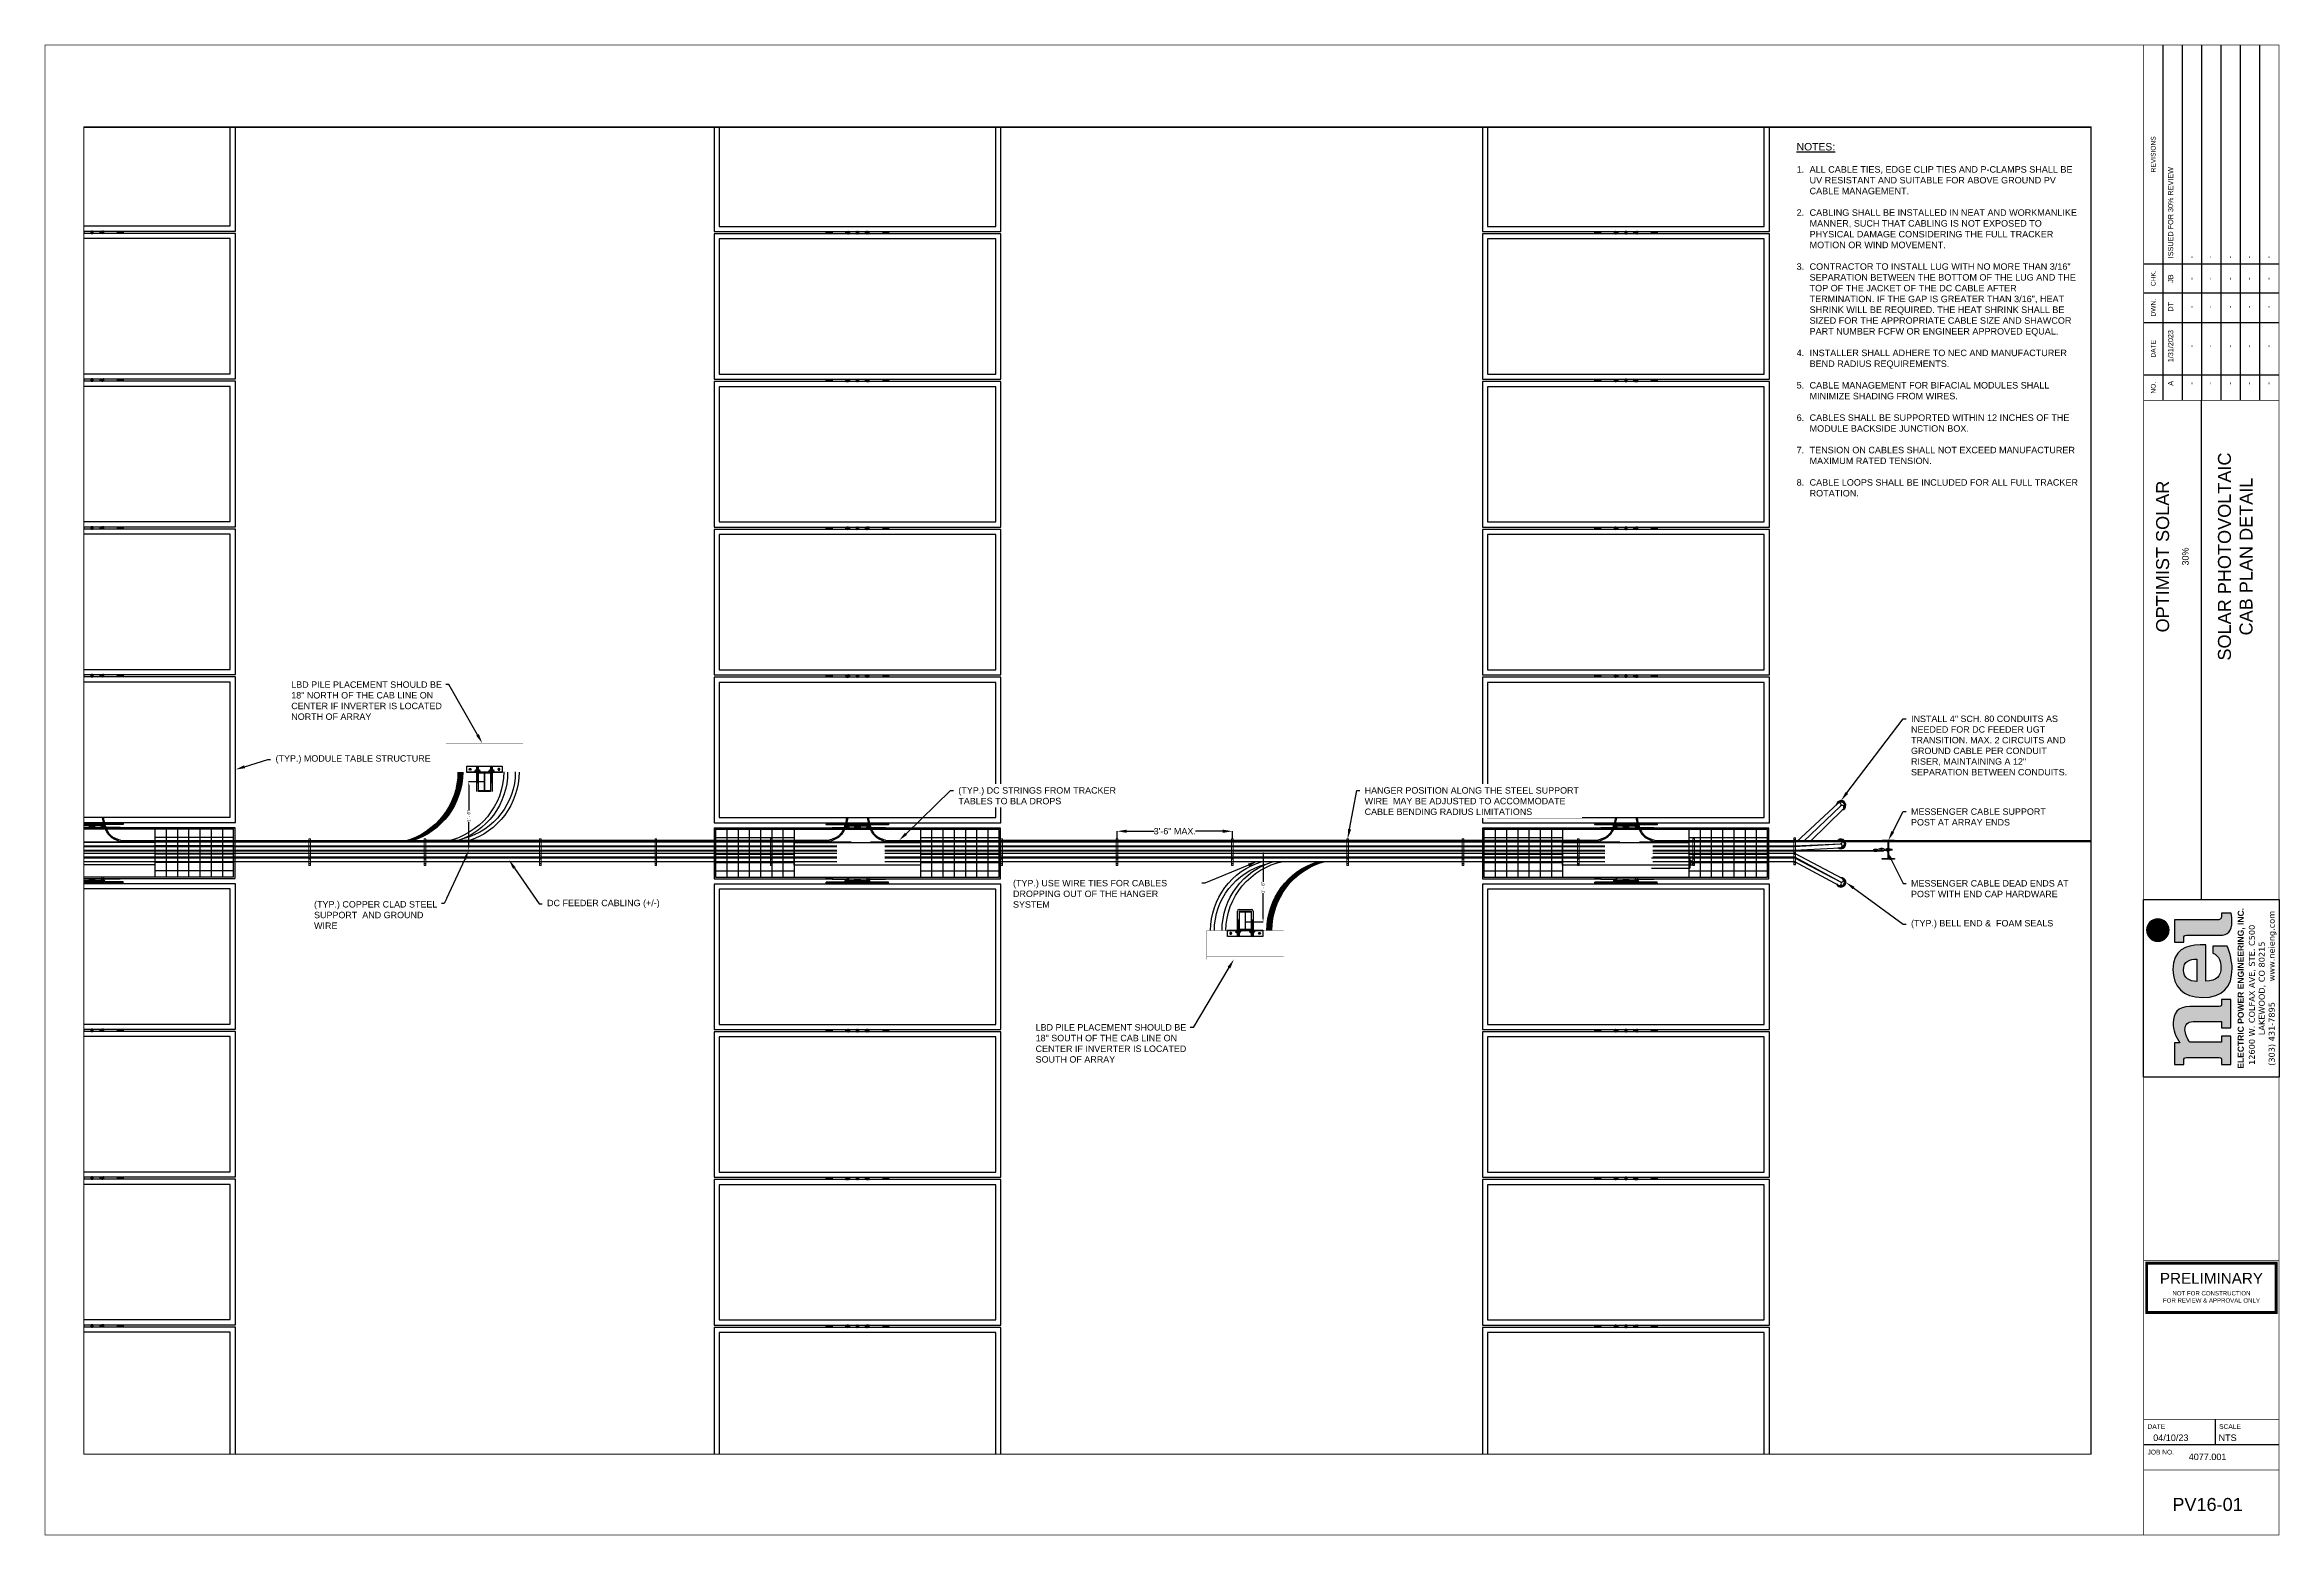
# Paper-space layout 'PV06-01 ARRAY GAMECHANGE' of a CAD drawing. Header units: inches. Extents: x -1.7 to 32.8, y -1.2 to 21.8.
# The model-space entities are those that its viewports show. They can reach past a viewport. Long polylines and large blocks are cut down to what shows.
import ezdxf
from ezdxf import colors
from ezdxf.entities.mleader import LeaderData, LeaderLine
from ezdxf.enums import TextEntityAlignment as Align
from ezdxf.math import Vec2, Vec3

# ---------------------------------------------------------------- set-up
doc = ezdxf.new("R2010")
doc.units = ezdxf.units.IN
doc.header["$MEASUREMENT"] = 0
for name, color, linetype in [('DC FEEEDERS', 1, 'Continuous'), ('DC STRING CABLES', 30, 'Continuous'), ('E-ARRY-TABL', 9, 'Continuous'), ('E-COMB-BOX', 41, 'Continuous'), ('E-COND-PVC', 4, 'Continuous'), ('E-GRND', 3, 'Continuous'), ('G-ANNO-STMP', 2, 'Continuous'), ('G-ANNO-TEXT', 1, 'Continuous'), ('G-ANNO-TTBL', 1, 'Continuous'), ('G-TEXT', 7, 'Continuous'), ('S-BOLT', 93, 'Continuous'), ('S-STEL-ANGL', 3, 'Continuous'), ('WIRE MANAGEMENT', 4, 'Continuous')]:
    doc.layers.add(name, color=color, linetype=linetype)
doc.styles.add('NEI-A', font='arial.ttf')
doc.styles.get("Standard").update_dxf_attribs({"font": 'arial.ttf'})
doc.dimstyles.new('NEI-A', dxfattribs={"dimtxt": 0.1, "dimasz": 0.125, "dimexe": 0.0625, "dimexo": 0.0625, "dimgap": 0.0625, "dimtad": 0, "dimtih": 1, "dimtoh": 1, "dimdec": 4, "dimzin": 3, "dimdsep": 46, "dimlunit": 4, "dimtxsty": 'NEI-A', "dimcen": 0, "dimadec": 0, "dimazin": 0, "dimtfac": 0.75, "dimtdec": 4, "dimtofl": 0, "dimtmove": 0, "dimatfit": 3, "dimfxl": 1, "dimfrac": 1, "dimtolj": 1, "dimtzin": 0, "dimarcsym": 0})
picture_1 = doc.add_image_def('image1.jpg', size_in_pixel=(474, 85))

# ---------------------------------------------------------------- blocks, each defined once
blk = doc.blocks.new('nei-logo')
at = {"layer": 'G-ANNO-TTBL', "true_color": 0xbd3b4b}
h = blk.add_hatch(color=15, dxfattribs=at)
h.dxf.hatch_style = 2
edge = h.paths.add_edge_path()
edge.add_spline(control_points=[(0.695, 0.79), (0.695, 0.882), (0.77, 0.956), (0.861, 0.956), (0.953, 0.956), (1.027, 0.882), (1.027, 0.79), (1.027, 0.699), (0.953, 0.624), (0.861, 0.624), (0.77, 0.624), (0.695, 0.699), (0.695, 0.79)], knot_values=[0, 0, 0, 0, 1, 1, 1, 2, 2, 2, 3, 3, 3, 4, 4, 4, 4], degree=3, periodic=0)
h = blk.add_hatch(color=15, dxfattribs=at)
h.dxf.hatch_style = 2
edge = h.paths.add_edge_path()
edge.add_spline(control_points=[(-0.266, -0.114), (-0.266, -0.146), (-0.252, -0.151), (-0.228, -0.151), (-0.228, -0.151), (-0.165, -0.151), (-0.165, -0.151), (-0.165, -0.151), (-0.165, -0.288), (-0.165, -0.288), (-0.165, -0.288), (-0.584, -0.288), (-0.584, -0.288), (-0.584, -0.288), (-0.584, -0.151), (-0.584, -0.151), (-0.584, -0.151), (-0.492, -0.151), (-0.492, -0.151), (-0.492, -0.151), (-0.492, 0.269), (-0.492, 0.269), (-0.492, 0.353), (-0.535, 0.389), (-0.611, 0.389), (-0.666, 0.389), (-0.743, 0.356), (-0.796, 0.321), (-0.796, 0.321), (-0.796, -0.151), (-0.796, -0.151), (-0.796, -0.151), (-0.704, -0.151), (-0.704, -0.151), (-0.704, -0.151), (-0.704, -0.288), (-0.704, -0.288), (-0.704, -0.288), (-1.123, -0.288), (-1.123, -0.288), (-1.123, -0.288), (-1.123, -0.151), (-1.123, -0.151), (-1.123, -0.151), (-1.062, -0.151), (-1.062, -0.151), (-1.036, -0.151), (-1.022, -0.146), (-1.022, -0.114), (-1.022, -0.114), (-1.022, 0.367), (-1.022, 0.367), (-1.022, 0.399), (-1.036, 0.405), (-1.062, 0.405), (-1.062, 0.405), (-1.123, 0.405), (-1.123, 0.405), (-1.123, 0.405), (-1.123, 0.544), (-1.123, 0.544), (-1.123, 0.544), (-0.805, 0.544), (-0.805, 0.544), (-0.805, 0.544), (-0.805, 0.465), (-0.805, 0.465), (-0.718, 0.524), (-0.616, 0.564), (-0.509, 0.564), (-0.38, 0.564), (-0.266, 0.497), (-0.266, 0.315), (-0.266, 0.315), (-0.266, -0.114), (-0.266, -0.114)], knot_values=[0, 0, 0, 0, 1, 1, 1, 2, 2, 2, 3, 3, 3, 4, 4, 4, 5, 5, 5, 6, 6, 6, 7, 7, 7, 8, 8, 8, 9, 9, 9, 10, 10, 10, 11, 11, 11, 12, 12, 12, 13, 13, 13, 14, 14, 14, 15, 15, 15, 16, 16, 16, 17, 17, 17, 18, 18, 18, 19, 19, 19, 20, 20, 20, 21, 21, 21, 22, 22, 22, 23, 23, 23, 24, 24, 24, 25, 25, 25, 25], degree=3, periodic=0)
h = blk.add_hatch(color=15, dxfattribs=at)
h.dxf.hatch_style = 2
edge = h.paths.add_edge_path()
edge.add_spline(control_points=[(-0.135, 0.13), (-0.135, 0.419), (0.029, 0.566), (0.276, 0.566), (0.57, 0.566), (0.641, 0.373), (0.641, 0.165), (0.641, 0.165), (0.641, 0.081), (0.641, 0.081), (0.641, 0.081), (0.105, 0.081), (0.105, 0.081), (0.107, -0.076), (0.175, -0.142), (0.314, -0.142), (0.383, -0.142), (0.479, -0.123), (0.522, -0.023), (0.522, -0.023), (0.625, -0.023), (0.625, -0.023), (0.625, -0.023), (0.625, -0.232), (0.625, -0.232), (0.528, -0.279), (0.382, -0.307), (0.291, -0.307), (0.019, -0.307), (-0.135, -0.172), (-0.135, 0.13)], knot_values=[0, 0, 0, 0, 1, 1, 1, 2, 2, 2, 3, 3, 3, 4, 4, 4, 5, 5, 5, 6, 6, 6, 7, 7, 7, 8, 8, 8, 9, 9, 9, 10, 10, 10, 10], degree=3, periodic=0)
edge = h.paths.add_edge_path()
edge.add_spline(control_points=[(0.431, 0.214), (0.431, 0.311), (0.403, 0.411), (0.27, 0.411), (0.152, 0.411), (0.102, 0.324), (0.102, 0.214), (0.102, 0.214), (0.431, 0.214), (0.431, 0.214)], knot_values=[0, 0, 0, 0, 1, 1, 1, 2, 2, 2, 3, 3, 3, 3], degree=3, periodic=0)
h = blk.add_hatch(color=15, dxfattribs=at)
h.dxf.hatch_style = 2
edge = h.paths.add_edge_path()
edge.add_spline(control_points=[(1.062, -0.151), (1.062, -0.151), (1.111, -0.151), (1.111, -0.151), (1.111, -0.151), (1.111, -0.291), (1.111, -0.291), (1.065, -0.301), (1.024, -0.304), (0.987, -0.304), (0.845, -0.304), (0.784, -0.25), (0.784, -0.122), (0.784, -0.122), (0.784, 0.367), (0.784, 0.367), (0.784, 0.399), (0.771, 0.405), (0.744, 0.405), (0.744, 0.405), (0.684, 0.405), (0.684, 0.405), (0.684, 0.405), (0.684, 0.544), (0.684, 0.544), (0.684, 0.544), (1.01, 0.544), (1.01, 0.544), (1.01, 0.544), (1.01, -0.082), (1.01, -0.082), (1.01, -0.125), (1.022, -0.151), (1.062, -0.151)], knot_values=[0, 0, 0, 0, 1, 1, 1, 2, 2, 2, 3, 3, 3, 4, 4, 4, 5, 5, 5, 6, 6, 6, 7, 7, 7, 8, 8, 8, 9, 9, 9, 10, 10, 10, 11, 11, 11, 11], degree=3, periodic=0)
at = {"layer": 'Defpoints'}
blk.add_lwpolyline([(1.313, 1), (1.313, -1), (-1.312, -1), (-1.312, 1)], close=True, dxfattribs=at)
at = {"layer": 'G-ANNO-TTBL', "color": 15, "true_color": 0xbd3b4b}
for points, knots in [([(0.695, 0.79), (0.695, 0.882), (0.77, 0.956), (0.861, 0.956), (0.953, 0.956), (1.027, 0.882), (1.027, 0.79), (1.027, 0.699), (0.953, 0.624), (0.861, 0.624), (0.77, 0.624), (0.695, 0.699), (0.695, 0.79)], [0, 0, 0, 0, 1, 1, 1, 2, 2, 2, 3, 3, 3, 4, 4, 4, 4]), ([(-0.266, -0.114), (-0.266, -0.146), (-0.252, -0.151), (-0.228, -0.151), (-0.228, -0.151), (-0.165, -0.151), (-0.165, -0.151), (-0.165, -0.151), (-0.165, -0.288), (-0.165, -0.288), (-0.165, -0.288), (-0.584, -0.288), (-0.584, -0.288), (-0.584, -0.288), (-0.584, -0.151), (-0.584, -0.151), (-0.584, -0.151), (-0.492, -0.151), (-0.492, -0.151), (-0.492, -0.151), (-0.492, 0.269), (-0.492, 0.269), (-0.492, 0.353), (-0.535, 0.389), (-0.611, 0.389), (-0.666, 0.389), (-0.743, 0.356), (-0.796, 0.321), (-0.796, 0.321), (-0.796, -0.151), (-0.796, -0.151), (-0.796, -0.151), (-0.704, -0.151), (-0.704, -0.151), (-0.704, -0.151), (-0.704, -0.288), (-0.704, -0.288), (-0.704, -0.288), (-1.123, -0.288), (-1.123, -0.288), (-1.123, -0.288), (-1.123, -0.151), (-1.123, -0.151), (-1.123, -0.151), (-1.062, -0.151), (-1.062, -0.151), (-1.036, -0.151), (-1.022, -0.146), (-1.022, -0.114), (-1.022, -0.114), (-1.022, 0.367), (-1.022, 0.367), (-1.022, 0.399), (-1.036, 0.405), (-1.062, 0.405), (-1.062, 0.405), (-1.123, 0.405), (-1.123, 0.405), (-1.123, 0.405), (-1.123, 0.544), (-1.123, 0.544), (-1.123, 0.544), (-0.805, 0.544), (-0.805, 0.544), (-0.805, 0.544), (-0.805, 0.465), (-0.805, 0.465), (-0.718, 0.524), (-0.616, 0.564), (-0.509, 0.564), (-0.38, 0.564), (-0.266, 0.497), (-0.266, 0.315), (-0.266, 0.315), (-0.266, -0.114), (-0.266, -0.114)], [0, 0, 0, 0, 1, 1, 1, 2, 2, 2, 3, 3, 3, 4, 4, 4, 5, 5, 5, 6, 6, 6, 7, 7, 7, 8, 8, 8, 9, 9, 9, 10, 10, 10, 11, 11, 11, 12, 12, 12, 13, 13, 13, 14, 14, 14, 15, 15, 15, 16, 16, 16, 17, 17, 17, 18, 18, 18, 19, 19, 19, 20, 20, 20, 21, 21, 21, 22, 22, 22, 23, 23, 23, 24, 24, 24, 25, 25, 25, 25]), ([(-0.135, 0.13), (-0.135, 0.419), (0.029, 0.566), (0.276, 0.566), (0.57, 0.566), (0.641, 0.373), (0.641, 0.165), (0.641, 0.165), (0.641, 0.081), (0.641, 0.081), (0.641, 0.081), (0.105, 0.081), (0.105, 0.081), (0.107, -0.076), (0.175, -0.142), (0.314, -0.142), (0.383, -0.142), (0.479, -0.123), (0.522, -0.023), (0.522, -0.023), (0.625, -0.023), (0.625, -0.023), (0.625, -0.023), (0.625, -0.232), (0.625, -0.232), (0.528, -0.279), (0.382, -0.307), (0.291, -0.307), (0.019, -0.307), (-0.135, -0.172), (-0.135, 0.13)], [0, 0, 0, 0, 1, 1, 1, 2, 2, 2, 3, 3, 3, 4, 4, 4, 5, 5, 5, 6, 6, 6, 7, 7, 7, 8, 8, 8, 9, 9, 9, 10, 10, 10, 10]), ([(0.431, 0.214), (0.431, 0.311), (0.403, 0.411), (0.27, 0.411), (0.152, 0.411), (0.102, 0.324), (0.102, 0.214), (0.102, 0.214), (0.431, 0.214), (0.431, 0.214)], [0, 0, 0, 0, 1, 1, 1, 2, 2, 2, 3, 3, 3, 3]), ([(1.062, -0.151), (1.062, -0.151), (1.111, -0.151), (1.111, -0.151), (1.111, -0.151), (1.111, -0.291), (1.111, -0.291), (1.065, -0.301), (1.024, -0.304), (0.987, -0.304), (0.845, -0.304), (0.784, -0.25), (0.784, -0.122), (0.784, -0.122), (0.784, 0.367), (0.784, 0.367), (0.784, 0.399), (0.771, 0.405), (0.744, 0.405), (0.744, 0.405), (0.684, 0.405), (0.684, 0.405), (0.684, 0.405), (0.684, 0.544), (0.684, 0.544), (0.684, 0.544), (1.01, 0.544), (1.01, 0.544), (1.01, 0.544), (1.01, -0.082), (1.01, -0.082), (1.01, -0.125), (1.022, -0.151), (1.062, -0.151)], [0, 0, 0, 0, 1, 1, 1, 2, 2, 2, 3, 3, 3, 4, 4, 4, 5, 5, 5, 6, 6, 6, 7, 7, 7, 8, 8, 8, 9, 9, 9, 10, 10, 10, 11, 11, 11, 11])]:
    blk.add_open_spline(points, degree=3, knots=knots, dxfattribs=at)
at = {"color": 7, "insert": (0, -0.39), "char_height": 0.08785, "attachment_point": 2}
blk.add_mtext_dynamic_manual_height_columns('\\pxsm1.1,t29;{\\fArial|b1|i0|c0|p34;\\H1.02447x;ELECTRIC POWER ENGINEERING, INC.\\fVerdana|b0|i0|c0|p34;\\H0.97611x;\\W1.05;\\P\\psm1,qc;\\W1;12600 W. COLFAX AVE, STE. C500      LAKEWOOD, CO 80215\\P\\ptz;(303) 431-7895        www.neieng.com}', width=2.59625, gutter_width=1, heights=[0], dxfattribs=at)
blk = doc.blocks.new('NOTES - DRAWING STAMP')
at = {"layer": 'G-ANNO-STMP', "const_width": 0.125}
blk.add_lwpolyline([(-2.789, 2.131), (2.789, 2.131), (2.789, 0), (-2.789, 0)], close=True, dxfattribs=at)
at = {"layer": 'G-ANNO-STMP', "insert": (0, 1.066), "char_height": 0.1875, "width": 5.42805, "attachment_point": 5, "style": 'NEI-A'}
blk.add_mtext('{\\H2.5x;PRELIMINARY\\P}NOT FOR CONSTRUCTION\\PFOR REVIEW & APPROVAL ONLY', dxfattribs=at)
blk = doc.blocks.new('24 x 36 titleblock')
at = {"layer": 'G-ANNO-TTBL', "color": 7}
for p, q in [((32.708, 0), (32.708, -5.489)), ((33.006, 0), (33.006, -5.489)), ((33.305, 0), (33.305, -5.489)), ((33.604, 0), (33.604, -5.489)), ((33.903, 0), (33.903, -5.489)), ((34.201, 0), (34.201, -5.489)), ((33.305, -13.197), (33.305, -5.489)), ((33.515, -21.223), (33.515, -21.615)), ((32.409, -21.615), (34.5, -21.615))]:
    blk.add_line(p, q, dxfattribs=at)
at = {"layer": 'G-ANNO-TTBL', "color": 7, "const_width": 0.0105}
blk.add_lwpolyline([(0, 0), (34.5, 0), (34.5, -23.011), (0, -23.011)], close=True, dxfattribs=at)
at = {"layer": 'G-ANNO-TTBL', "color": 7}
for points, const_width in [([(32.409, 0), (32.409, -23.011)], 0.0105), ([(34.5, -5.489), (32.409, -5.489)], 0.0105), ([(34.5, -13.197), (32.409, -13.197)], 0.0105), ([(34.5, -15.941), (32.409, -15.941)], 0.0105), ([(32.409, -18.77), (34.5, -18.77)], 0.01), ([(32.409, -21.223), (34.5, -21.223)], 0.0105), ([(32.409, -22.007), (34.5, -22.007)], 0.0105)]:
    blk.add_lwpolyline(points, dxfattribs=dict(at, const_width=const_width))
for points in [[(32.409, -3.378), (34.5, -3.378)], [(32.409, -3.826), (34.5, -3.826)], [(32.409, -4.288), (34.5, -4.288)], [(32.409, -5.096), (34.5, -5.096)]]:
    blk.add_lwpolyline(points, dxfattribs=at)
at = {"xscale": 0.3585358517769442, "yscale": 0.3585358517769442, "zscale": 0.3585358517769442}
blk.add_blockref('NOTES - DRAWING STAMP', (33.457, -19.576), dxfattribs=at)
at = {"layer": 'G-ANNO-TTBL', "xscale": 1.04545455, "yscale": 1.04545455, "zscale": 1.04545455, "rotation": 90}
blk.add_blockref('nei-logo', (33.455, -14.569), dxfattribs=at)
at = {"layer": 'G-ANNO-TTBL', "style": 'NEI-A'}
for s, p in [('REVISIONS', (32.558, -1.689)), ('CHK.', (32.558, -3.602)), ('DWN.', (32.558, -4.057)), ('DATE', (32.558, -4.692)), ('NO.', (32.558, -5.293))]:
    blk.add_text(s, height=0.0732, rotation=90, dxfattribs=at).set_placement(p, align=Align.MIDDLE)
for s, p in [('DATE', (32.47, -21.373)), ('SCALE', (33.576, -21.373)), ('JOB NO.', (32.47, -21.768))]:
    blk.add_text(s, height=0.0732, dxfattribs=at).set_placement(p)
blk = doc.blocks.new('BracketAngle_BottomView')
for p, q in [((81.537, 214.544), (70.537, 214.544)), ((72.412, 214.544), (72.412, 214.404)), ((74.412, 214.544), (74.412, 214.404)), ((77.662, 214.544), (77.662, 214.404)), ((79.662, 214.544), (79.662, 214.404))]:
    blk.add_line(p, q)
for points in [[(70.537, 216.404), (81.537, 216.404), (81.537, 214.404), (70.537, 214.404)], [(71.695, 215.678), (71.853, 215.404), (71.695, 215.13), (71.379, 215.13), (71.221, 215.404), (71.379, 215.678)], [(80.379, 215.678), (80.221, 215.404), (80.379, 215.13), (80.695, 215.13), (80.853, 215.404), (80.695, 215.678)]]:
    blk.add_lwpolyline(points, close=True)
for centre in [(71.537, 215.404), (80.537, 215.404)]:
    blk.add_circle(centre, 0.2)
blk = doc.blocks.new('*D78')
at = {"layer": 'Defpoints', "color": 0, "transparency": 16777216}
for p in [(1666.733, 1896.276), (1630.733, 1893.955), (1666.733, 1893.955)]:
    blk.add_point(p, dxfattribs=at)
at = {"layer": 'G-ANNO-TEXT', "color": 0, "lineweight": -2, "transparency": 16777216}
for p, q in [((1630.733, 1894.018), (1630.733, 1896.338)), ((1633.733, 1896.276), (1642.265, 1896.276)), ((1663.733, 1896.276), (1655.2, 1896.276)), ((1666.733, 1894.018), (1666.733, 1896.338))]:
    blk.add_line(p, q, dxfattribs=at)
at = {"layer": 'G-ANNO-TEXT', "color": 0, "transparency": 16777216}
for points in [[(1633.733, 1896.776), (1633.733, 1895.776), (1630.733, 1896.276)], [(1663.733, 1896.776), (1663.733, 1895.776), (1666.733, 1896.276)]]:
    blk.add_solid(points, dxfattribs=at)
at = {"layer": 'G-ANNO-TEXT', "color": 0, "transparency": 16777216, "insert": (1648.733, 1896.276), "char_height": 2, "attachment_point": 5, "style": 'NEI-A'}
blk.add_mtext('\\A1;3\'-6" MAX.', dxfattribs=at)
blk = doc.blocks.new('A$C7614aaa4')
at = {"layer": 'E-ARRY-TABL'}
for p, q in [((42.107, 16.277), (42.107, 16.304)), ((42.182, 16.304), (42.107, 16.304)), ((42.107, 16.277), (42.182, 16.277)), ((42.182, 16.344), (42.182, 16.304)), ((42.182, 16.046), (42.182, 16.344)), ((42.182, 16.277), (42.182, 16.304)), ((48.27, 16.344), (48.27, 16.046)), ((48.27, 16.304), (48.27, 16.344)), ((48.27, 16.304), (48.27, 16.281)), ((48.344, 16.304), (48.27, 16.304)), ((48.27, 16.281), (48.344, 16.281)), ((48.344, 16.304), (48.344, 16.281)), ((0, 16.046), (0, 0.253)), ((89.416, 16.046), (0, 16.046)), ((34.8, 16.048), (34.774, 16.046)), ((36.995, 16.048), (34.8, 16.048)), ((41.805, 16.167), (36.969, 16.167)), ((36.995, 16.048), (37.045, 16.048)), ((36.995, 16.048), (36.995, 16.046)), ((37.045, 16.048), (41.882, 16.048)), ((37.045, 16.048), (37.045, 16.046)), ((41.882, 16.048), (41.949, 16.048)), ((42.153, 16.046), (42.153, 16.126)), ((48.298, 16.13), (48.298, 16.046)), ((48.503, 16.052), (48.57, 16.052)), ((53.406, 16.052), (48.57, 16.052)), ((53.483, 16.171), (48.646, 16.171)), ((53.406, 16.052), (53.457, 16.052)), ((53.406, 16.046), (53.406, 16.052)), ((53.457, 16.052), (55.651, 16.052)), ((53.457, 16.046), (53.457, 16.052)), ((89.416, 0.253), (89.416, 16.046)), ((88.958, 15.589), (0.458, 15.589)), ((0.458, 15.589), (0.458, 0.711)), ((88.958, 0.711), (88.958, 15.589)), ((0.458, 0.711), (88.958, 0.711)), ((0, 0.253), (89.416, 0.253)), ((34.774, 0.253), (34.8, 0.252)), ((36.995, 0.252), (34.8, 0.252)), ((36.969, 0.133), (41.805, 0.133)), ((36.995, 0.253), (36.995, 0.252)), ((37.045, 0.252), (36.995, 0.252)), ((37.045, 0.253), (37.045, 0.252)), ((37.045, 0.252), (41.882, 0.252)), ((41.949, 0.252), (41.882, 0.252)), ((42.182, 0.023), (42.107, 0.023)), ((42.107, 0), (42.107, 0.023)), ((42.107, 0), (42.182, 0)), ((42.153, 0.174), (42.153, 0.253)), ((42.182, 0), (42.182, 0.023)), ((48.344, 0.027), (48.27, 0.027)), ((48.27, 0.027), (48.27, 0)), ((48.27, 0), (48.344, 0)), ((48.298, 0.253), (48.298, 0.178)), ((48.344, 0.027), (48.344, 0)), ((48.646, 0.137), (53.483, 0.137))]:
    blk.add_line(p, q, dxfattribs=at)
for points in [[(37.045, 16.048), (37.04, 16.093), (37.023, 16.132), (36.998, 16.158), (36.969, 16.167), (36.94, 16.158), (36.915, 16.132), (36.898, 16.093), (36.892, 16.048), (36.892, 16.046)], [(36.998, 16.048), (36.996, 16.067), (36.988, 16.083), (36.977, 16.092), (36.964, 16.093), (36.952, 16.085), (36.944, 16.071), (36.94, 16.052), (36.94, 16.048)], [(41.805, 16.167), (41.834, 16.158), (41.859, 16.132), (41.876, 16.093), (41.882, 16.048)], [(48.57, 16.052), (48.576, 16.098), (48.592, 16.136), (48.617, 16.162), (48.646, 16.171)], [(53.559, 16.052), (53.553, 16.098), (53.537, 16.136), (53.512, 16.162), (53.483, 16.171), (53.453, 16.162), (53.428, 16.136), (53.412, 16.098), (53.406, 16.052), (53.406, 16.052)], [(53.512, 16.052), (53.512, 16.056), (53.508, 16.075), (53.499, 16.09), (53.488, 16.097), (53.475, 16.096), (53.464, 16.087), (53.456, 16.072), (53.453, 16.052), (53.453, 16.052)], [(55.703, 16.046), (55.696, 16.048), (55.651, 16.052)], [(36.892, 0.253), (36.892, 0.252), (36.898, 0.206), (36.915, 0.168), (36.94, 0.142), (36.969, 0.133), (36.998, 0.142), (37.023, 0.168), (37.04, 0.206), (37.045, 0.252), (37.045, 0.252)], [(36.94, 0.252), (36.94, 0.248), (36.944, 0.229), (36.952, 0.214), (36.964, 0.207), (36.977, 0.208), (36.988, 0.217), (36.996, 0.232), (36.998, 0.252), (36.998, 0.252)], [(41.882, 0.252), (41.876, 0.206), (41.859, 0.168), (41.834, 0.142), (41.805, 0.133)], [(48.646, 0.137), (48.617, 0.146), (48.592, 0.172), (48.576, 0.211), (48.57, 0.253)], [(53.406, 0.253), (53.412, 0.211), (53.428, 0.172), (53.453, 0.146), (53.483, 0.137), (53.512, 0.146), (53.537, 0.172), (53.553, 0.211), (53.559, 0.253)], [(53.453, 0.253), (53.456, 0.237), (53.464, 0.221), (53.475, 0.212), (53.488, 0.211), (53.499, 0.219), (53.508, 0.233), (53.512, 0.252), (53.512, 0.253)]]:
    blk.add_lwpolyline(points, dxfattribs=at)
for centre, start_param, end_param in [((41.835, 16.277), 4.885735, 6.192239), ((48.617, 16.281), 3.232539, 4.539043), ((41.949, 16.277), 4.712389, 5.56156), ((48.503, 16.281), 3.863218, 4.712389), ((41.835, 0.023), 0.090947, 1.39745), ((41.949, 0.023), 0.721625, 1.570796), ((48.503, 0.027), 1.728463, 2.419967), ((48.617, 0.027), 1.728463, 3.050646)]:
    blk.add_ellipse(centre, major_axis=(0.273, 0), ratio=0.8391, start_param=start_param, end_param=end_param, dxfattribs=at)
for points, knots in [([(42.106, 16.256), (42.107, 16.26), (42.107, 16.267), (42.107, 16.274), (42.107, 16.277)], [0, 0, 0, 0, 0.55863, 1, 1, 1, 1]), ([(42.107, 16.304), (42.107, 16.308), (42.107, 16.321), (42.108, 16.334), (42.108, 16.344)], [0, 0, 0, 0, 0.289948, 1, 1, 1, 1]), ([(42.182, 16.277), (42.182, 16.251), (42.182, 16.209), (42.175, 16.16), (42.164, 16.136), (42.155, 16.127), (42.153, 16.126)], [0, 0, 0, 0, 0.450932, 0.741636, 0.946776, 1, 1, 1, 1]), ([(48.298, 16.13), (48.292, 16.137), (48.278, 16.156), (48.271, 16.202), (48.27, 16.247), (48.27, 16.276), (48.27, 16.281)], [0, 0, 0, 0, 0.201331, 0.486191, 0.909516, 1, 1, 1, 1]), ([(48.343, 16.344), (48.343, 16.34), (48.344, 16.327), (48.344, 16.313), (48.344, 16.304)], [0, 0, 0, 0, 0.289982, 1, 1, 1, 1]), ([(48.344, 16.281), (48.344, 16.277), (48.344, 16.27), (48.345, 16.263), (48.345, 16.26)], [0, 0, 0, 0, 0.558217, 1, 1, 1, 1]), ([(42.107, 0.023), (42.107, 0.027), (42.107, 0.034), (42.107, 0.041), (42.106, 0.044)], [0, 0, 0, 0, 0.558217, 1, 1, 1, 1]), ([(42.153, 0.174), (42.159, 0.166), (42.174, 0.148), (42.181, 0.102), (42.181, 0.057), (42.182, 0.028), (42.182, 0.023)], [0, 0, 0, 0, 0.201331, 0.486191, 0.909516, 1, 1, 1, 1]), ([(48.27, 0.027), (48.27, 0.053), (48.27, 0.095), (48.276, 0.144), (48.288, 0.168), (48.296, 0.177), (48.298, 0.178)], [0, 0, 0, 0, 0.450932, 0.741636, 0.946776, 1, 1, 1, 1]), ([(48.345, 0.048), (48.345, 0.044), (48.344, 0.037), (48.344, 0.03), (48.344, 0.027)], [0, 0, 0, 0, 0.55863, 1, 1, 1, 1])]:
    blk.add_open_spline(points, degree=3, knots=knots, dxfattribs=at)
blk = doc.blocks.new('A$C1ac49d95')
for points in [[(0, 1909.198), (89.416, 1909.198)], [(3.965, 1908.74), (3.965, 1893.863)], [(7.472, 1908.74), (7.472, 1893.863)], [(10.979, 1908.74), (10.979, 1893.863)], [(14.486, 1908.74), (14.486, 1893.863)], [(17.993, 1908.74), (17.993, 1893.863)], [(21.5, 1908.74), (21.5, 1893.863)], [(25.007, 1908.74), (25.007, 1893.863)], [(64.409, 1908.74), (64.409, 1893.863)], [(67.916, 1908.74), (67.916, 1893.863)], [(71.423, 1908.74), (71.423, 1893.863)], [(74.93, 1908.74), (74.93, 1893.863)], [(78.437, 1908.74), (78.437, 1893.863)], [(81.944, 1908.74), (81.944, 1893.863)], [(85.451, 1908.74), (85.451, 1893.863)], [(25.007, 1906.145), (0.458, 1906.145)], [(88.958, 1906.145), (64.409, 1906.145)], [(25.007, 1903.549), (0.458, 1903.549)], [(88.958, 1903.549), (64.409, 1903.549)], [(25.007, 1900.954), (0.458, 1900.954)], [(88.958, 1900.954), (64.409, 1900.954)], [(25.007, 1898.358), (0.458, 1898.358)], [(88.958, 1898.358), (64.409, 1898.358)], [(25.007, 1895.762), (0.458, 1895.762)], [(88.958, 1895.762), (64.409, 1895.762)]]:
    blk.add_lwpolyline(points)
at = {"layer": 'E-ARRY-TABL'}
for p, q in [((0, 2140.88), (0, 2095.47)), ((89.54, 2095.47), (89.54, 2140.88)), ((1.602, 2139.278), (1.602, 2097.072)), ((87.938, 2097.072), (87.938, 2139.278)), ((1.602, 2097.072), (87.938, 2097.072)), ((0, 2095.47), (89.54, 2095.47)), ((35.042, 2095.39), (35.628, 2095.47)), ((41.231, 2095.462), (41.24, 2095.47)), ((41.606, 2095.47), (41.735, 2095.395)), ((41.744, 2095.47), (41.77, 2095.456)), ((47.643, 2095.464), (47.649, 2095.47)), ((53.911, 2095.47), (54.498, 2095.39)), ((35.629, 2094.737), (35.042, 2094.817)), ((47.932, 2094.737), (47.803, 2094.813)), ((54.498, 2094.817), (53.911, 2094.737)), ((0, 2094.737), (0, 2049.326)), ((89.54, 2094.737), (0, 2094.737)), ((41.9, 2094.745), (41.891, 2094.737)), ((47.796, 2094.737), (47.767, 2094.752)), ((48.306, 2094.743), (48.3, 2094.737)), ((89.54, 2049.326), (89.54, 2094.737)), ((1.602, 2093.135), (1.602, 2050.929)), ((87.938, 2093.135), (1.602, 2093.135)), ((87.938, 2050.929), (87.938, 2093.135)), ((1.602, 2050.929), (87.938, 2050.929)), ((0, 2049.326), (89.54, 2049.326)), ((35.042, 2049.247), (35.628, 2049.326)), ((41.231, 2049.318), (41.24, 2049.326)), ((41.606, 2049.326), (41.735, 2049.252)), ((41.744, 2049.326), (41.77, 2049.313)), ((47.643, 2049.321), (47.649, 2049.326)), ((53.911, 2049.326), (54.498, 2049.247)), ((0, 2048.594), (0, 2003.183)), ((89.54, 2048.594), (0, 2048.594)), ((35.629, 2048.594), (35.042, 2048.674)), ((41.9, 2048.602), (41.891, 2048.594)), ((47.796, 2048.594), (47.767, 2048.609)), ((47.932, 2048.594), (47.803, 2048.67)), ((48.306, 2048.6), (48.3, 2048.594)), ((54.498, 2048.674), (53.911, 2048.594)), ((89.54, 2003.183), (89.54, 2048.594)), ((87.938, 2046.992), (1.602, 2046.992)), ((1.602, 2046.992), (1.602, 2004.785)), ((87.938, 2004.785), (87.938, 2046.992)), ((1.602, 2004.785), (87.938, 2004.785)), ((0, 2003.183), (89.54, 2003.183)), ((35.042, 2003.104), (35.628, 2003.183)), ((41.231, 2003.175), (41.24, 2003.183)), ((41.606, 2003.183), (41.735, 2003.109)), ((41.744, 2003.183), (41.77, 2003.169)), ((47.643, 2003.177), (47.649, 2003.183)), ((53.911, 2003.183), (54.498, 2003.104)), ((89.54, 2002.451), (0, 2002.451)), ((0, 2002.451), (0, 1957.04)), ((35.629, 2002.451), (35.042, 2002.53)), ((41.9, 2002.459), (41.891, 2002.451)), ((47.796, 2002.451), (47.767, 2002.466)), ((47.932, 2002.451), (47.803, 2002.526)), ((48.306, 2002.456), (48.3, 2002.451)), ((54.498, 2002.53), (53.911, 2002.451)), ((89.54, 1957.04), (89.54, 2002.451)), ((1.602, 2000.849), (1.602, 1958.642)), ((87.938, 2000.849), (1.602, 2000.849)), ((87.938, 1958.642), (87.938, 2000.849)), ((1.602, 1958.642), (87.938, 1958.642)), ((0, 1957.04), (89.54, 1957.04)), ((35.042, 1956.96), (35.628, 1957.04)), ((41.231, 1957.032), (41.24, 1957.04)), ((41.606, 1957.04), (41.735, 1956.965)), ((41.744, 1957.04), (41.77, 1957.026)), ((47.643, 1957.034), (47.649, 1957.04)), ((53.911, 1957.04), (54.498, 1956.96)), ((0, 1956.307), (0, 1910.897)), ((89.54, 1956.307), (0, 1956.307)), ((35.629, 1956.307), (35.042, 1956.387)), ((41.9, 1956.315), (41.891, 1956.307)), ((47.796, 1956.307), (47.767, 1956.323)), ((47.934, 1956.306), (47.803, 1956.383)), ((48.306, 1956.313), (48.3, 1956.307)), ((54.498, 1956.387), (53.911, 1956.307)), ((89.54, 1910.897), (89.54, 1956.307)), ((1.602, 1954.705), (1.602, 1912.499)), ((87.938, 1954.705), (1.602, 1954.705)), ((87.938, 1912.499), (87.938, 1954.705)), ((1.602, 1912.499), (87.938, 1912.499)), ((0, 1910.897), (89.54, 1910.897)), ((35.042, 1910.691), (35.042, 1910.897)), ((38.494, 1910.897), (42.424, 1910.691)), ((41.726, 1910.897), (41.726, 1910.727)), ((47.116, 1910.691), (51.046, 1910.897)), ((47.814, 1910.727), (47.814, 1910.897)), ((54.498, 1910.691), (54.498, 1910.897)), ((35.042, 1910.691), (42.424, 1910.691)), ((35.042, 1910.599), (35.042, 1910.691)), ((35.042, 1910.599), (35.042, 1910.324)), ((35.042, 1910.599), (35.472, 1910.599)), ((35.472, 1910.324), (35.472, 1910.599)), ((35.472, 1910.599), (35.757, 1910.599)), ((35.757, 1910.599), (35.757, 1910.324)), ((35.757, 1910.599), (36.124, 1910.599)), ((36.124, 1910.324), (36.124, 1910.599)), ((36.124, 1910.599), (36.267, 1910.599)), ((36.267, 1910.599), (36.267, 1910.324)), ((43.858, 1910.599), (36.267, 1910.599)), ((42.424, 1910.691), (44.165, 1910.599)), ((44.171, 1910.599), (45.369, 1910.599)), ((45.375, 1910.599), (47.116, 1910.691)), ((53.273, 1910.599), (45.682, 1910.599)), ((47.116, 1910.691), (54.498, 1910.691)), ((53.273, 1910.324), (53.273, 1910.599)), ((53.273, 1910.599), (53.416, 1910.599)), ((53.416, 1910.599), (53.416, 1910.324)), ((53.416, 1910.599), (53.782, 1910.599)), ((53.782, 1910.324), (53.782, 1910.599)), ((53.782, 1910.599), (54.068, 1910.599)), ((54.068, 1910.599), (54.068, 1910.324)), ((54.068, 1910.599), (54.498, 1910.599)), ((54.498, 1910.691), (54.498, 1910.599)), ((54.498, 1910.599), (54.498, 1910.324)), ((35.042, 1910.324), (35.472, 1910.324)), ((35.042, 1910.279), (35.042, 1910.324)), ((35.5, 1910.279), (35.042, 1910.279)), ((35.472, 1910.324), (35.757, 1910.324)), ((35.729, 1910.279), (35.5, 1910.279)), ((36.095, 1910.279), (35.729, 1910.279)), ((35.757, 1910.324), (36.124, 1910.324)), ((36.267, 1910.279), (36.095, 1910.279)), ((36.124, 1910.324), (36.267, 1910.324)), ((36.267, 1910.324), (36.267, 1910.279)), ((36.267, 1910.324), (40.593, 1910.324)), ((40.593, 1910.279), (36.267, 1910.279)), ((40.593, 1910.324), (40.593, 1910.279)), ((41.893, 1910.336), (43.729, 1910.336)), ((41.893, 1910.193), (41.893, 1910.336)), ((42.025, 1910.237), (42.025, 1909.911)), ((42.16, 1910.199), (43.978, 1910.199)), ((43.729, 1910.336), (43.853, 1910.32)), ((43.729, 1910.336), (43.729, 1910.199)), ((45.687, 1910.319), (43.853, 1910.319)), ((43.978, 1910.199), (43.978, 1909.924)), ((43.978, 1910.199), (45.562, 1910.199)), ((45.562, 1910.199), (45.562, 1909.924)), ((45.562, 1910.199), (47.38, 1910.199)), ((45.686, 1910.32), (45.811, 1910.336)), ((45.811, 1910.336), (47.647, 1910.336)), ((45.811, 1910.199), (45.811, 1910.336)), ((47.515, 1909.911), (47.515, 1910.237)), ((47.647, 1910.336), (47.647, 1910.193)), ((47.778, 1910.213), (47.779, 1910.24)), ((47.779, 1910.24), (47.814, 1910.26)), ((48.077, 1910.404), (48.12, 1910.428)), ((48.12, 1910.428), (48.156, 1910.406)), ((48.43, 1910.24), (48.453, 1910.226)), ((48.453, 1910.226), (48.452, 1910.184)), ((48.946, 1910.324), (53.273, 1910.324)), ((48.946, 1910.324), (48.946, 1910.279)), ((53.273, 1910.279), (48.946, 1910.279)), ((53.273, 1910.324), (53.416, 1910.324)), ((53.273, 1910.324), (53.273, 1910.279)), ((53.444, 1910.279), (53.273, 1910.279)), ((53.416, 1910.324), (53.782, 1910.324)), ((53.811, 1910.279), (53.444, 1910.279)), ((53.782, 1910.324), (54.068, 1910.324)), ((54.04, 1910.279), (53.811, 1910.279)), ((54.498, 1910.279), (54.04, 1910.279)), ((54.068, 1910.324), (54.498, 1910.324)), ((54.498, 1910.324), (54.498, 1910.279)), ((40.914, 1910.017), (40.868, 1910.015)), ((41.893, 1909.806), (41.893, 1909.884)), ((42.115, 1909.924), (43.978, 1909.924)), ((44.005, 1909.878), (42.142, 1909.878)), ((43.978, 1909.924), (45.562, 1909.924)), ((45.535, 1909.878), (44.005, 1909.878)), ((47.398, 1909.878), (45.535, 1909.878)), ((45.562, 1909.924), (47.425, 1909.924)), ((47.647, 1909.884), (47.647, 1909.806)), ((47.77, 1909.851), (47.771, 1909.893)), ((47.794, 1909.837), (47.77, 1909.851)), ((48.445, 1909.837), (48.408, 1909.816)), ((48.445, 1909.864), (48.445, 1909.837)), ((48.626, 1910.017), (48.672, 1910.015)), ((41.868, 1909.77), (41.907, 1909.746)), ((41.893, 1909.806), (41.928, 1909.777)), ((43.854, 1909.741), (43.854, 1909.615)), ((45.685, 1909.741), (43.854, 1909.741)), ((43.854, 1909.615), (45.685, 1909.615)), ((45.548, 1909.478), (43.992, 1909.478)), ((45.685, 1909.615), (45.685, 1909.741)), ((47.647, 1909.806), (47.611, 1909.777)), ((47.672, 1909.77), (47.633, 1909.746)), ((48.104, 1909.649), (48.068, 1909.671)), ((48.147, 1909.673), (48.104, 1909.649)), ((41.393, 1892.978), (41.436, 1893.002)), ((41.436, 1893.002), (41.472, 1892.98)), ((41.868, 1892.881), (41.907, 1892.904)), ((43.854, 1893.036), (43.854, 1892.91)), ((45.685, 1893.036), (43.854, 1893.036)), ((43.854, 1892.91), (45.685, 1892.91)), ((43.992, 1893.173), (45.548, 1893.173)), ((45.685, 1892.91), (45.685, 1893.036)), ((47.672, 1892.881), (47.633, 1892.904)), ((40.914, 1892.634), (40.868, 1892.635)), ((41.095, 1892.814), (41.132, 1892.834)), ((41.095, 1892.787), (41.095, 1892.814)), ((41.746, 1892.814), (41.769, 1892.8)), ((41.769, 1892.8), (41.768, 1892.758)), ((41.893, 1892.845), (41.928, 1892.874)), ((41.893, 1892.767), (41.893, 1892.845)), ((42.025, 1892.74), (42.025, 1892.414)), ((43.978, 1892.727), (42.115, 1892.727)), ((42.142, 1892.773), (44.005, 1892.773)), ((45.562, 1892.727), (43.978, 1892.727)), ((43.978, 1892.452), (43.978, 1892.727)), ((44.005, 1892.773), (45.535, 1892.773)), ((45.535, 1892.773), (47.398, 1892.773)), ((45.562, 1892.452), (45.562, 1892.727)), ((47.425, 1892.727), (45.562, 1892.727)), ((47.515, 1892.414), (47.515, 1892.74)), ((47.647, 1892.845), (47.611, 1892.874)), ((47.647, 1892.845), (47.647, 1892.767)), ((48.626, 1892.634), (48.672, 1892.635)), ((35.042, 1892.326), (35.042, 1892.372)), ((35.042, 1892.372), (35.5, 1892.372)), ((35.472, 1892.326), (35.042, 1892.326)), ((35.042, 1892.052), (35.042, 1892.326)), ((35.472, 1892.052), (35.472, 1892.326)), ((35.757, 1892.326), (35.472, 1892.326)), ((35.5, 1892.372), (35.729, 1892.372)), ((35.729, 1892.372), (36.095, 1892.372)), ((35.757, 1892.326), (35.757, 1892.052)), ((36.124, 1892.326), (35.757, 1892.326)), ((36.095, 1892.372), (36.267, 1892.372)), ((36.124, 1892.052), (36.124, 1892.326)), ((36.267, 1892.326), (36.124, 1892.326)), ((36.267, 1892.326), (36.267, 1892.372)), ((36.267, 1892.372), (40.593, 1892.372)), ((36.267, 1892.326), (36.267, 1892.052)), ((40.593, 1892.326), (36.267, 1892.326)), ((40.593, 1892.326), (40.593, 1892.372)), ((41.087, 1892.425), (41.088, 1892.467)), ((41.11, 1892.411), (41.087, 1892.425)), ((41.42, 1892.223), (41.384, 1892.245)), ((41.463, 1892.247), (41.42, 1892.223)), ((41.761, 1892.411), (41.726, 1892.391)), ((41.762, 1892.438), (41.761, 1892.411)), ((41.893, 1892.315), (41.893, 1892.458)), ((43.729, 1892.315), (41.893, 1892.315)), ((43.978, 1892.452), (42.16, 1892.452)), ((43.729, 1892.452), (43.729, 1892.315)), ((43.853, 1892.331), (43.729, 1892.315)), ((43.853, 1892.332), (45.687, 1892.332)), ((45.562, 1892.452), (43.978, 1892.452)), ((47.38, 1892.452), (45.562, 1892.452)), ((45.811, 1892.315), (45.686, 1892.331)), ((45.811, 1892.315), (45.811, 1892.452)), ((47.647, 1892.315), (45.811, 1892.315)), ((47.647, 1892.458), (47.647, 1892.315)), ((48.946, 1892.326), (48.946, 1892.372)), ((48.946, 1892.372), (53.273, 1892.372)), ((53.273, 1892.326), (48.946, 1892.326)), ((53.273, 1892.326), (53.273, 1892.372)), ((53.273, 1892.372), (53.444, 1892.372)), ((53.273, 1892.052), (53.273, 1892.326)), ((53.416, 1892.326), (53.273, 1892.326)), ((53.416, 1892.326), (53.416, 1892.052)), ((53.782, 1892.326), (53.416, 1892.326)), ((53.444, 1892.372), (53.811, 1892.372)), ((53.782, 1892.052), (53.782, 1892.326)), ((54.068, 1892.326), (53.782, 1892.326)), ((53.811, 1892.372), (54.04, 1892.372)), ((54.04, 1892.372), (54.498, 1892.372)), ((54.068, 1892.326), (54.068, 1892.052)), ((54.498, 1892.326), (54.068, 1892.326)), ((54.498, 1892.372), (54.498, 1892.326)), ((54.498, 1892.052), (54.498, 1892.326)), ((35.472, 1892.052), (35.042, 1892.052)), ((35.042, 1891.96), (35.042, 1892.052)), ((42.424, 1891.96), (35.042, 1891.96)), ((35.042, 1891.96), (35.042, 1891.754)), ((35.757, 1892.052), (35.472, 1892.052)), ((36.124, 1892.052), (35.757, 1892.052)), ((36.267, 1892.052), (36.124, 1892.052)), ((36.267, 1892.052), (43.858, 1892.052)), ((42.424, 1891.96), (38.494, 1891.754)), ((41.726, 1891.923), (41.726, 1891.754)), ((44.165, 1892.051), (42.424, 1891.96)), ((45.369, 1892.052), (44.171, 1892.052)), ((47.116, 1891.96), (45.375, 1892.051)), ((45.682, 1892.052), (53.273, 1892.052)), ((54.498, 1891.96), (47.116, 1891.96)), ((51.046, 1891.754), (47.116, 1891.96)), ((47.814, 1891.754), (47.814, 1891.923)), ((53.416, 1892.052), (53.273, 1892.052)), ((53.782, 1892.052), (53.416, 1892.052)), ((54.068, 1892.052), (53.782, 1892.052)), ((54.498, 1892.052), (54.068, 1892.052)), ((54.498, 1892.052), (54.498, 1891.96)), ((54.498, 1891.96), (54.498, 1891.754)), ((89.54, 1891.754), (0, 1891.754)), ((0, 1891.754), (0, 1846.343)), ((89.54, 1846.343), (89.54, 1891.754)), ((1.602, 1890.152), (1.602, 1847.946)), ((87.938, 1890.152), (1.602, 1890.152)), ((87.938, 1847.946), (87.938, 1890.152)), ((1.602, 1847.946), (87.938, 1847.946)), ((0, 1846.343), (89.54, 1846.343)), ((35.042, 1846.264), (35.628, 1846.343)), ((41.231, 1846.335), (41.24, 1846.343)), ((41.606, 1846.343), (41.735, 1846.269)), ((41.744, 1846.343), (41.77, 1846.329)), ((47.643, 1846.338), (47.649, 1846.343)), ((53.911, 1846.343), (54.498, 1846.264)), ((35.629, 1845.611), (35.042, 1845.691)), ((47.796, 1845.611), (47.767, 1845.626)), ((47.934, 1845.61), (47.803, 1845.687)), ((54.498, 1845.691), (53.911, 1845.611)), ((0, 1845.611), (0, 1800.2)), ((89.54, 1845.611), (0, 1845.611)), ((41.9, 1845.619), (41.891, 1845.611)), ((48.306, 1845.617), (48.3, 1845.611)), ((89.54, 1800.2), (89.54, 1845.611)), ((87.938, 1844.009), (1.602, 1844.009)), ((1.602, 1844.009), (1.602, 1801.802)), ((87.938, 1801.802), (87.938, 1844.009)), ((1.602, 1801.802), (87.938, 1801.802)), ((0, 1800.2), (89.54, 1800.2)), ((35.042, 1800.12), (35.628, 1800.2)), ((41.231, 1800.192), (41.24, 1800.2)), ((41.606, 1800.2), (41.735, 1800.125)), ((41.744, 1800.2), (41.77, 1800.186)), ((47.643, 1800.194), (47.649, 1800.2)), ((53.911, 1800.2), (54.498, 1800.12)), ((0, 1799.468), (0, 1754.057)), ((89.54, 1799.468), (0, 1799.468)), ((35.629, 1799.468), (35.042, 1799.547)), ((41.9, 1799.476), (41.891, 1799.468)), ((47.796, 1799.468), (47.767, 1799.483)), ((47.932, 1799.468), (47.803, 1799.543)), ((48.306, 1799.473), (48.3, 1799.468)), ((54.498, 1799.547), (53.911, 1799.468)), ((89.54, 1754.057), (89.54, 1799.468)), ((1.602, 1797.865), (1.602, 1755.659)), ((87.938, 1797.865), (1.602, 1797.865)), ((87.938, 1755.659), (87.938, 1797.865)), ((1.602, 1755.659), (87.938, 1755.659)), ((0, 1754.057), (89.54, 1754.057)), ((35.042, 1753.977), (35.628, 1754.057)), ((41.231, 1754.049), (41.24, 1754.057)), ((41.606, 1754.057), (41.735, 1753.982)), ((41.744, 1754.057), (41.77, 1754.043)), ((47.643, 1754.051), (47.649, 1754.057)), ((53.911, 1754.057), (54.498, 1753.977)), ((0, 1753.324), (0, 1707.914)), ((89.54, 1753.324), (0, 1753.324)), ((35.629, 1753.324), (35.042, 1753.404)), ((41.9, 1753.332), (41.891, 1753.324)), ((47.796, 1753.324), (47.767, 1753.34)), ((47.932, 1753.324), (47.803, 1753.4)), ((48.306, 1753.33), (48.3, 1753.324)), ((54.498, 1753.404), (53.911, 1753.324)), ((89.54, 1707.914), (89.54, 1753.324)), ((87.938, 1751.722), (1.602, 1751.722)), ((1.602, 1751.722), (1.602, 1709.516)), ((87.938, 1709.516), (87.938, 1751.722))]:
    blk.add_line(p, q, dxfattribs=at)
for points in [[(35.472, 1910.324), (35.472, 1910.316), (35.474, 1910.307), (35.476, 1910.299), (35.48, 1910.292), (35.484, 1910.286), (35.489, 1910.282), (35.495, 1910.28), (35.5, 1910.279)], [(35.757, 1910.324), (35.757, 1910.316), (35.755, 1910.307), (35.753, 1910.299), (35.749, 1910.292), (35.745, 1910.286), (35.74, 1910.282), (35.734, 1910.28), (35.729, 1910.279)], [(36.124, 1910.324), (36.123, 1910.316), (36.122, 1910.307), (36.119, 1910.299), (36.116, 1910.292), (36.111, 1910.286), (36.106, 1910.282), (36.101, 1910.28), (36.095, 1910.279)], [(53.416, 1910.324), (53.416, 1910.316), (53.418, 1910.307), (53.421, 1910.299), (53.424, 1910.292), (53.429, 1910.286), (53.433, 1910.282), (53.439, 1910.28), (53.444, 1910.279)], [(53.782, 1910.324), (53.783, 1910.316), (53.785, 1910.307), (53.787, 1910.299), (53.791, 1910.292), (53.795, 1910.286), (53.8, 1910.282), (53.805, 1910.28), (53.811, 1910.279)], [(54.068, 1910.324), (54.068, 1910.316), (54.066, 1910.307), (54.063, 1910.299), (54.06, 1910.292), (54.056, 1910.286), (54.051, 1910.282), (54.045, 1910.28), (54.04, 1910.279)], [(42.025, 1909.911), (42.027, 1909.901), (42.031, 1909.892), (42.036, 1909.884), (42.041, 1909.877), (42.047, 1909.872), (42.053, 1909.868), (42.059, 1909.867), (42.064, 1909.867)], [(42.115, 1909.924), (42.116, 1909.915), (42.117, 1909.906), (42.12, 1909.899), (42.123, 1909.892), (42.127, 1909.886), (42.131, 1909.882), (42.136, 1909.879), (42.142, 1909.878)], [(43.978, 1909.924), (43.979, 1909.915), (43.98, 1909.906), (43.983, 1909.899), (43.986, 1909.892), (43.99, 1909.886), (43.995, 1909.882), (44, 1909.879), (44.005, 1909.878)], [(45.562, 1909.924), (45.561, 1909.915), (45.56, 1909.906), (45.557, 1909.899), (45.554, 1909.892), (45.55, 1909.886), (45.545, 1909.882), (45.54, 1909.879), (45.535, 1909.878)], [(47.425, 1909.924), (47.424, 1909.915), (47.423, 1909.906), (47.42, 1909.899), (47.417, 1909.892), (47.413, 1909.886), (47.408, 1909.882), (47.403, 1909.879), (47.398, 1909.878)], [(47.515, 1909.911), (47.512, 1909.901), (47.509, 1909.892), (47.504, 1909.884), (47.499, 1909.877), (47.493, 1909.872), (47.487, 1909.868), (47.481, 1909.867), (47.476, 1909.867)], [(42.025, 1892.74), (42.027, 1892.749), (42.031, 1892.759), (42.036, 1892.767), (42.041, 1892.774), (42.047, 1892.779), (42.053, 1892.783), (42.059, 1892.784), (42.064, 1892.784)], [(42.115, 1892.727), (42.116, 1892.736), (42.117, 1892.744), (42.12, 1892.752), (42.123, 1892.759), (42.127, 1892.765), (42.131, 1892.769), (42.136, 1892.772), (42.142, 1892.773)], [(43.978, 1892.727), (43.979, 1892.736), (43.98, 1892.744), (43.983, 1892.752), (43.986, 1892.759), (43.99, 1892.765), (43.995, 1892.769), (44, 1892.772), (44.005, 1892.773)], [(45.562, 1892.727), (45.561, 1892.736), (45.56, 1892.744), (45.557, 1892.752), (45.554, 1892.759), (45.55, 1892.765), (45.545, 1892.769), (45.54, 1892.772), (45.535, 1892.773)], [(47.425, 1892.727), (47.424, 1892.736), (47.423, 1892.744), (47.42, 1892.752), (47.417, 1892.759), (47.413, 1892.765), (47.408, 1892.769), (47.403, 1892.772), (47.398, 1892.773)], [(47.515, 1892.74), (47.512, 1892.749), (47.509, 1892.759), (47.504, 1892.767), (47.499, 1892.774), (47.493, 1892.779), (47.487, 1892.783), (47.481, 1892.784), (47.476, 1892.784)], [(35.472, 1892.326), (35.472, 1892.335), (35.474, 1892.344), (35.476, 1892.352), (35.48, 1892.359), (35.484, 1892.364), (35.489, 1892.369), (35.495, 1892.371), (35.5, 1892.372)], [(35.757, 1892.326), (35.757, 1892.335), (35.755, 1892.344), (35.753, 1892.352), (35.749, 1892.359), (35.745, 1892.364), (35.74, 1892.369), (35.734, 1892.371), (35.729, 1892.372)], [(36.124, 1892.326), (36.123, 1892.335), (36.122, 1892.344), (36.119, 1892.352), (36.116, 1892.359), (36.111, 1892.364), (36.106, 1892.369), (36.101, 1892.371), (36.095, 1892.372)], [(53.416, 1892.326), (53.416, 1892.335), (53.418, 1892.344), (53.421, 1892.352), (53.424, 1892.359), (53.429, 1892.364), (53.433, 1892.369), (53.439, 1892.371), (53.444, 1892.372)], [(53.782, 1892.326), (53.783, 1892.335), (53.785, 1892.344), (53.787, 1892.352), (53.791, 1892.359), (53.795, 1892.364), (53.8, 1892.369), (53.805, 1892.371), (53.811, 1892.372)], [(54.068, 1892.326), (54.068, 1892.335), (54.066, 1892.344), (54.063, 1892.352), (54.06, 1892.359), (54.056, 1892.364), (54.051, 1892.369), (54.045, 1892.371), (54.04, 1892.372)]]:
    blk.add_lwpolyline(points, dxfattribs=at)
for centre, radius in [((41.566, 2095.103), 0.241), ((41.566, 2095.103), 0.229), ((47.974, 2095.103), 0.241), ((47.974, 2095.103), 0.229), ((41.566, 2048.96), 0.241), ((41.566, 2048.96), 0.229), ((47.974, 2048.96), 0.241), ((47.974, 2048.96), 0.229), ((41.566, 2002.817), 0.241), ((41.566, 2002.817), 0.229), ((47.974, 2002.817), 0.241), ((47.974, 2002.817), 0.229), ((41.566, 1956.674), 0.241), ((41.566, 1956.674), 0.229), ((47.974, 1956.674), 0.241), ((47.974, 1956.674), 0.229), ((41.428, 1910.038), 0.229), ((48.112, 1910.038), 0.229), ((41.428, 1892.612), 0.229), ((48.112, 1892.612), 0.229), ((41.566, 1845.977), 0.241), ((41.566, 1845.977), 0.229), ((47.974, 1845.977), 0.241), ((47.974, 1845.977), 0.229), ((41.566, 1799.834), 0.241), ((47.974, 1799.834), 0.241), ((41.566, 1799.834), 0.229), ((47.974, 1799.834), 0.229), ((41.566, 1753.691), 0.241), ((41.566, 1753.691), 0.229), ((47.974, 1753.691), 0.241), ((47.974, 1753.691), 0.229)]:
    blk.add_circle(centre, radius, dxfattribs=at)
for centre, radius, start, end in [((41.566, 2095.103), 0.49, 166.7476, 177.9976), ((41.566, 2095.103), 0.49, 155.4976, 166.7476), ((41.566, 2095.103), 0.49, 144.2476, 155.4976), ((41.566, 2095.103), 0.407, 115.9892, 244.0108), ((41.566, 2095.103), 0.49, 132.9976, 144.2476), ((41.566, 2095.103), 0.337, 119.8726, 179.8726), ((41.566, 2095.103), 0.337, 59.8726, 119.8726), ((41.566, 2095.103), 0.337, 359.8726, 59.8726), ((41.566, 2095.103), 0.407, 295.9892, 59.8726), ((41.566, 2095.103), 0.49, 42.9976, 48.3884), ((41.566, 2095.103), 0.49, 31.7476, 42.9976), ((41.566, 2095.103), 0.49, 20.4976, 31.7476), ((41.566, 2095.103), 0.49, 9.2476, 20.4976), ((41.566, 2095.103), 0.49, 357.9976, 9.2476), ((47.974, 2095.103), 0.49, 166.3685, 177.6185), ((47.974, 2095.103), 0.49, 155.1185, 166.3685), ((47.974, 2095.103), 0.49, 143.8685, 155.1185), ((47.974, 2095.103), 0.407, 115.9892, 239.4935), ((47.974, 2095.103), 0.49, 132.6185, 143.8685), ((47.974, 2095.103), 0.337, 119.4935, 179.4935), ((47.974, 2095.103), 0.337, 59.4935, 119.4935), ((47.974, 2095.103), 0.337, 359.4935, 59.4935), ((47.974, 2095.103), 0.407, 295.9892, 64.0108), ((47.974, 2095.103), 0.49, 42.6185, 48.3884), ((47.974, 2095.103), 0.49, 31.3685, 42.6185), ((47.974, 2095.103), 0.49, 20.1185, 31.3685), ((47.974, 2095.103), 0.49, 8.8685, 20.1185), ((47.974, 2095.103), 0.49, 357.6185, 8.8685), ((41.566, 2095.103), 0.49, 177.9976, 189.2476), ((41.566, 2095.103), 0.49, 189.2476, 200.4976), ((41.566, 2095.103), 0.49, 200.4976, 211.7476), ((41.566, 2095.103), 0.49, 211.7476, 222.9976), ((41.566, 2095.103), 0.337, 179.8726, 239.8726), ((41.566, 2095.103), 0.337, 239.8726, 299.8726), ((41.566, 2095.103), 0.337, 299.8726, 359.8726), ((41.566, 2095.103), 0.49, 312.9976, 324.2476), ((41.566, 2095.103), 0.49, 324.2476, 335.4976), ((41.566, 2095.103), 0.49, 335.4976, 346.7476), ((41.566, 2095.103), 0.49, 346.7476, 357.9976), ((47.974, 2095.103), 0.49, 177.6185, 188.8685), ((47.974, 2095.103), 0.49, 188.8685, 200.1185), ((47.974, 2095.103), 0.49, 200.1185, 211.3685), ((47.974, 2095.103), 0.49, 211.3685, 222.6185), ((47.974, 2095.103), 0.337, 179.4935, 239.4935), ((47.974, 2095.103), 0.337, 239.4935, 299.4935), ((47.974, 2095.103), 0.337, 299.4935, 359.4935), ((47.974, 2095.103), 0.49, 312.6185, 323.8685), ((47.974, 2095.103), 0.49, 323.8685, 335.1185), ((47.974, 2095.103), 0.49, 335.1185, 346.3685), ((47.974, 2095.103), 0.49, 346.3685, 357.6185), ((41.566, 2095.103), 0.49, 222.9976, 228.3884), ((47.974, 2095.103), 0.49, 222.6185, 228.3884), ((41.566, 2048.96), 0.49, 144.2476, 155.4976), ((41.566, 2048.96), 0.407, 115.9892, 244.0108), ((41.566, 2048.96), 0.49, 132.9976, 144.2476), ((41.566, 2048.96), 0.337, 119.8726, 179.8726), ((41.566, 2048.96), 0.337, 59.8726, 119.8726), ((41.566, 2048.96), 0.337, 359.8726, 59.8726), ((41.566, 2048.96), 0.407, 295.9892, 59.8726), ((41.566, 2048.96), 0.49, 42.9976, 48.3884), ((41.566, 2048.96), 0.49, 31.7476, 42.9976), ((47.974, 2048.96), 0.49, 143.8685, 155.1185), ((47.974, 2048.96), 0.407, 115.9892, 239.4935), ((47.974, 2048.96), 0.49, 132.6185, 143.8685), ((47.974, 2048.96), 0.337, 119.4935, 179.4935), ((47.974, 2048.96), 0.337, 59.4935, 119.4935), ((47.974, 2048.96), 0.337, 359.4935, 59.4935), ((47.974, 2048.96), 0.407, 295.9892, 64.0108), ((47.974, 2048.96), 0.49, 42.6185, 48.3884), ((47.974, 2048.96), 0.49, 31.3685, 42.6185), ((41.566, 2048.96), 0.49, 166.7476, 177.9976), ((41.566, 2048.96), 0.49, 177.9976, 189.2476), ((41.566, 2048.96), 0.49, 155.4976, 166.7476), ((41.566, 2048.96), 0.337, 179.8726, 239.8726), ((41.566, 2048.96), 0.337, 299.8726, 359.8726), ((41.566, 2048.96), 0.49, 20.4976, 31.7476), ((41.566, 2048.96), 0.49, 9.2476, 20.4976), ((41.566, 2048.96), 0.49, 346.7476, 357.9976), ((41.566, 2048.96), 0.49, 357.9976, 9.2476), ((47.974, 2048.96), 0.49, 177.6185, 188.8685), ((47.974, 2048.96), 0.49, 166.3685, 177.6185), ((47.974, 2048.96), 0.49, 155.1185, 166.3685), ((47.974, 2048.96), 0.337, 179.4935, 239.4935), ((47.974, 2048.96), 0.337, 299.4935, 359.4935), ((47.974, 2048.96), 0.49, 20.1185, 31.3685), ((47.974, 2048.96), 0.49, 8.8685, 20.1185), ((47.974, 2048.96), 0.49, 346.3685, 357.6185), ((47.974, 2048.96), 0.49, 357.6185, 8.8685), ((41.566, 2048.96), 0.49, 189.2476, 200.4976), ((41.566, 2048.96), 0.49, 200.4976, 211.7476), ((41.566, 2048.96), 0.49, 211.7476, 222.9976), ((41.566, 2048.96), 0.49, 222.9976, 228.3884), ((41.566, 2048.96), 0.337, 239.8726, 299.8726), ((41.566, 2048.96), 0.49, 312.9976, 324.2476), ((41.566, 2048.96), 0.49, 324.2476, 335.4976), ((41.566, 2048.96), 0.49, 335.4976, 346.7476), ((47.974, 2048.96), 0.49, 188.8685, 200.1185), ((47.974, 2048.96), 0.49, 200.1185, 211.3685), ((47.974, 2048.96), 0.49, 211.3685, 222.6185), ((47.974, 2048.96), 0.49, 222.6185, 228.3884), ((47.974, 2048.96), 0.337, 239.4935, 299.4935), ((47.974, 2048.96), 0.49, 312.6185, 323.8685), ((47.974, 2048.96), 0.49, 323.8685, 335.1185), ((47.974, 2048.96), 0.49, 335.1185, 346.3685), ((41.566, 2002.817), 0.49, 155.4976, 166.7476), ((41.566, 2002.817), 0.49, 144.2476, 155.4976), ((41.566, 2002.817), 0.407, 115.9892, 244.0108), ((41.566, 2002.817), 0.49, 132.9976, 144.2476), ((41.566, 2002.817), 0.337, 119.8726, 179.8726), ((41.566, 2002.817), 0.337, 59.8726, 119.8726), ((41.566, 2002.817), 0.337, 359.8726, 59.8726), ((41.566, 2002.817), 0.407, 295.9892, 59.8726), ((41.566, 2002.817), 0.49, 42.9976, 48.3884), ((41.566, 2002.817), 0.49, 31.7476, 42.9976), ((41.566, 2002.817), 0.49, 20.4976, 31.7476), ((41.566, 2002.817), 0.49, 9.2476, 20.4976), ((47.974, 2002.817), 0.49, 155.1185, 166.3685), ((47.974, 2002.817), 0.49, 143.8685, 155.1185), ((47.974, 2002.817), 0.407, 115.9892, 239.4935), ((47.974, 2002.817), 0.49, 132.6185, 143.8685), ((47.974, 2002.817), 0.337, 119.4935, 179.4935), ((47.974, 2002.817), 0.337, 59.4935, 119.4935), ((47.974, 2002.817), 0.337, 359.4935, 59.4935), ((47.974, 2002.817), 0.407, 295.9892, 64.0108), ((47.974, 2002.817), 0.49, 42.6185, 48.3884), ((47.974, 2002.817), 0.49, 31.3685, 42.6185), ((47.974, 2002.817), 0.49, 20.1185, 31.3685), ((41.566, 2002.817), 0.49, 166.7476, 177.9976), ((41.566, 2002.817), 0.49, 177.9976, 189.2476), ((41.566, 2002.817), 0.49, 189.2476, 200.4976), ((41.566, 2002.817), 0.49, 200.4976, 211.7476), ((41.566, 2002.817), 0.337, 179.8726, 239.8726), ((41.566, 2002.817), 0.337, 299.8726, 359.8726), ((41.566, 2002.817), 0.49, 335.4976, 346.7476), ((41.566, 2002.817), 0.49, 346.7476, 357.9976), ((41.566, 2002.817), 0.49, 357.9976, 9.2476), ((47.974, 2002.817), 0.49, 177.6185, 188.8685), ((47.974, 2002.817), 0.49, 166.3685, 177.6185), ((47.974, 2002.817), 0.49, 188.8685, 200.1185), ((47.974, 2002.817), 0.49, 200.1185, 211.3685), ((47.974, 2002.817), 0.337, 179.4935, 239.4935), ((47.974, 2002.817), 0.337, 299.4935, 359.4935), ((47.974, 2002.817), 0.49, 335.1185, 346.3685), ((47.974, 2002.817), 0.49, 8.8685, 20.1185), ((47.974, 2002.817), 0.49, 346.3685, 357.6185), ((47.974, 2002.817), 0.49, 357.6185, 8.8685), ((41.566, 2002.817), 0.49, 211.7476, 222.9976), ((41.566, 2002.817), 0.49, 222.9976, 228.3884), ((41.566, 2002.817), 0.337, 239.8726, 299.8726), ((41.566, 2002.817), 0.49, 312.9976, 324.2476), ((41.566, 2002.817), 0.49, 324.2476, 335.4976), ((47.974, 2002.817), 0.49, 211.3685, 222.6185), ((47.974, 2002.817), 0.49, 222.6185, 228.3884), ((47.974, 2002.817), 0.337, 239.4935, 299.4935), ((47.974, 2002.817), 0.49, 312.6185, 323.8685), ((47.974, 2002.817), 0.49, 323.8685, 335.1185), ((41.566, 1956.674), 0.49, 166.7476, 177.9976), ((41.566, 1956.674), 0.49, 155.4976, 166.7476), ((41.566, 1956.674), 0.49, 144.2476, 155.4976), ((41.566, 1956.674), 0.407, 115.9892, 244.0108), ((41.566, 1956.674), 0.49, 132.9976, 144.2476), ((41.566, 1956.674), 0.337, 119.8726, 179.8726), ((41.566, 1956.674), 0.337, 59.8726, 119.8726), ((41.566, 1956.674), 0.337, 359.8726, 59.8726), ((41.566, 1956.674), 0.407, 295.9892, 59.8726), ((41.566, 1956.674), 0.49, 42.9976, 48.3884), ((41.566, 1956.674), 0.49, 31.7476, 42.9976), ((41.566, 1956.674), 0.49, 20.4976, 31.7476), ((41.566, 1956.674), 0.49, 9.2476, 20.4976), ((41.566, 1956.674), 0.49, 357.9976, 9.2476), ((47.974, 1956.674), 0.49, 166.3685, 177.6185), ((47.974, 1956.674), 0.49, 155.1185, 166.3685), ((47.974, 1956.674), 0.49, 143.8685, 155.1185), ((47.974, 1956.674), 0.407, 115.9892, 239.4935), ((47.974, 1956.674), 0.49, 132.6185, 143.8685), ((47.974, 1956.674), 0.337, 119.4935, 179.4935), ((47.974, 1956.674), 0.337, 59.4935, 119.4935), ((47.974, 1956.674), 0.337, 359.4935, 59.4935), ((47.974, 1956.674), 0.407, 295.9892, 64.0108), ((47.974, 1956.674), 0.49, 42.6185, 48.3884), ((47.974, 1956.674), 0.49, 31.3685, 42.6185), ((47.974, 1956.674), 0.49, 20.1185, 31.3685), ((47.974, 1956.674), 0.49, 8.8685, 20.1185), ((47.974, 1956.674), 0.49, 357.6185, 8.8685), ((41.566, 1956.674), 0.49, 177.9976, 189.2476), ((41.566, 1956.674), 0.49, 189.2476, 200.4976), ((41.566, 1956.674), 0.49, 200.4976, 211.7476), ((41.566, 1956.674), 0.49, 211.7476, 222.9976), ((41.566, 1956.674), 0.337, 179.8726, 239.8726), ((41.566, 1956.674), 0.337, 299.8726, 359.8726), ((41.566, 1956.674), 0.49, 324.2476, 335.4976), ((41.566, 1956.674), 0.49, 335.4976, 346.7476), ((41.566, 1956.674), 0.49, 346.7476, 357.9976), ((47.974, 1956.674), 0.49, 177.6185, 188.8685), ((47.974, 1956.674), 0.49, 188.8685, 200.1185), ((47.974, 1956.674), 0.49, 200.1185, 211.3685), ((47.974, 1956.674), 0.49, 211.3685, 222.6185), ((47.974, 1956.674), 0.337, 179.4935, 239.4935), ((47.974, 1956.674), 0.337, 299.4935, 359.4935), ((47.974, 1956.674), 0.49, 323.8685, 335.1185), ((47.974, 1956.674), 0.49, 335.1185, 346.3685), ((47.974, 1956.674), 0.49, 346.3685, 357.6185), ((41.566, 1956.674), 0.49, 222.9976, 228.3884), ((41.566, 1956.674), 0.337, 239.8726, 299.8726), ((41.566, 1956.674), 0.49, 312.9976, 324.2476), ((47.974, 1956.674), 0.49, 222.6185, 228.3884), ((47.974, 1956.674), 0.337, 239.4935, 299.4935), ((47.974, 1956.674), 0.49, 312.6185, 323.8685), ((41.428, 1910.038), 0.49, 106.875, 118.125), ((41.428, 1910.038), 0.49, 95.625, 106.875), ((41.428, 1910.038), 0.49, 84.375, 95.625), ((41.428, 1910.038), 0.49, 73.125, 84.375), ((41.428, 1910.038), 0.49, 61.875, 73.125), ((44.171, 1910.279), 0.32, 90, 172.8192), ((45.369, 1910.279), 0.32, 7.1808, 90), ((48.112, 1910.038), 0.49, 109.4296, 120.6796), ((48.112, 1910.038), 0.49, 98.1796, 109.4296), ((48.112, 1910.038), 0.49, 86.9296, 98.1796), ((48.112, 1910.038), 0.49, 75.6796, 86.9296), ((48.112, 1910.038), 0.49, 64.4296, 75.6796), ((40.593, 1910.004), 0.32, 2.3553, 90), ((40.593, 1910.004), 0.275, 2.3553, 90), ((41.428, 1910.038), 0.49, 163.125, 174.375), ((41.428, 1910.038), 0.49, 151.875, 163.125), ((41.428, 1910.038), 0.49, 140.625, 151.875), ((41.428, 1910.038), 0.407, 127.1519, 176.1897), ((41.428, 1910.038), 0.49, 129.375, 140.625), ((41.428, 1910.038), 0.366, 151.2558, 211.2558), ((41.428, 1910.038), 0.366, 91.2558, 151.2558), ((41.428, 1910.038), 0.49, 118.125, 129.375), ((41.428, 1910.038), 0.407, 65.3569, 115.6559), ((41.428, 1910.038), 0.366, 31.2558, 91.2558), ((41.428, 1910.038), 0.49, 50.625, 61.875), ((41.428, 1910.038), 0.407, 7.735, 54.7859), ((41.428, 1910.038), 0.49, 39.375, 50.625), ((41.428, 1910.038), 0.366, 331.2558, 31.2558), ((41.428, 1910.038), 0.49, 28.125, 39.375), ((41.428, 1910.038), 0.49, 16.875, 28.125), ((41.428, 1910.038), 0.49, 5.625, 16.875), ((43.717, 1910.336), 0.137, 270, 352.8192), ((45.823, 1910.336), 0.137, 187.1808, 270), ((48.112, 1910.038), 0.49, 165.6796, 176.9296), ((48.112, 1910.038), 0.49, 154.4296, 165.6796), ((48.112, 1910.038), 0.49, 143.1796, 154.4296), ((48.112, 1910.038), 0.407, 125.76, 175.7675), ((48.112, 1910.038), 0.49, 131.9296, 143.1796), ((48.112, 1910.038), 0.366, 151.4314, 211.4314), ((48.112, 1910.038), 0.49, 120.6796, 131.9296), ((48.112, 1910.038), 0.366, 91.4314, 151.4314), ((48.112, 1910.038), 0.407, 67.911, 114.9737), ((48.112, 1910.038), 0.366, 31.4314, 91.4314), ((48.112, 1910.038), 0.49, 53.1796, 64.4296), ((48.112, 1910.038), 0.407, 6.8591, 57.2285), ((48.112, 1910.038), 0.49, 41.9296, 53.1796), ((48.112, 1910.038), 0.366, 331.4314, 31.4314), ((48.112, 1910.038), 0.49, 30.6796, 41.9296), ((48.112, 1910.038), 0.49, 19.4296, 30.6796), ((48.112, 1910.038), 0.49, 8.1796, 19.4296), ((48.946, 1910.004), 0.32, 90, 177.6447), ((48.946, 1910.004), 0.275, 90, 177.6447), ((41.428, 1910.038), 0.561, 182.3553, 328.631), ((41.428, 1910.038), 0.515, 182.3553, 328.631), ((41.428, 1910.038), 0.49, 174.375, 185.625), ((41.428, 1910.038), 0.49, 185.625, 196.875), ((41.428, 1910.038), 0.49, 196.875, 208.125), ((41.428, 1910.038), 0.407, 187.6164, 234.8142), ((41.428, 1910.038), 0.366, 211.2558, 271.2558), ((41.428, 1910.038), 0.366, 271.2558, 331.2558), ((41.428, 1910.038), 0.407, 306.7517, 357.14), ((41.428, 1910.038), 0.49, 331.875, 343.125), ((41.428, 1910.038), 0.49, 343.125, 354.375), ((41.428, 1910.038), 0.49, 354.375, 5.625), ((42.115, 1909.604), 0.32, 90, 106.3509), ((42.142, 1909.604), 0.275, 90, 106.3509), ((43.717, 1909.741), 0.137, 0, 90), ((45.823, 1909.741), 0.137, 90, 180), ((47.398, 1909.604), 0.275, 73.6491, 90), ((47.425, 1909.604), 0.32, 73.6491, 90), ((48.112, 1910.038), 0.49, 176.9296, 188.1796), ((48.112, 1910.038), 0.49, 188.1796, 199.4296), ((48.112, 1910.038), 0.561, 211.369, 357.6447), ((48.112, 1910.038), 0.49, 199.4296, 210.6796), ((48.112, 1910.038), 0.515, 211.369, 357.6447), ((48.112, 1910.038), 0.407, 187.2707, 236.5342), ((48.112, 1910.038), 0.366, 211.4314, 271.4314), ((48.112, 1910.038), 0.366, 271.4314, 331.4314), ((48.112, 1910.038), 0.407, 306.8738, 355.3985), ((48.112, 1910.038), 0.49, 323.1796, 334.4296), ((48.112, 1910.038), 0.49, 334.4296, 345.6796), ((48.112, 1910.038), 0.49, 345.6796, 356.9296), ((48.112, 1910.038), 0.49, 356.9296, 8.1796), ((41.428, 1910.038), 0.49, 208.125, 219.375), ((41.428, 1910.038), 0.49, 219.375, 230.625), ((41.428, 1910.038), 0.49, 230.625, 241.875), ((41.428, 1910.038), 0.49, 241.875, 253.125), ((41.428, 1910.038), 0.407, 245.7901, 270), ((41.428, 1910.038), 0.49, 253.125, 264.375), ((41.428, 1910.038), 0.49, 264.375, 275.625), ((41.428, 1910.038), 0.407, 270, 295.2744), ((41.428, 1910.038), 0.49, 275.625, 286.875), ((41.428, 1910.038), 0.49, 286.875, 298.125), ((41.428, 1910.038), 0.49, 298.125, 309.375), ((41.428, 1910.038), 0.49, 309.375, 320.625), ((41.428, 1910.038), 0.49, 320.625, 331.875), ((42.142, 1909.604), 0.32, 140.8584, 148.631), ((42.142, 1909.604), 0.275, 140.8584, 148.631), ((43.992, 1909.615), 0.137, 180, 270), ((45.548, 1909.615), 0.137, 270, 0), ((47.398, 1909.604), 0.275, 31.369, 39.1416), ((47.398, 1909.604), 0.32, 31.369, 39.1416), ((48.112, 1910.038), 0.49, 210.6796, 221.9296), ((48.112, 1910.038), 0.49, 221.9296, 233.1796), ((48.112, 1910.038), 0.49, 233.1796, 244.4296), ((48.112, 1910.038), 0.49, 244.4296, 255.6796), ((48.112, 1910.038), 0.407, 247.037, 295.1837), ((48.112, 1910.038), 0.49, 255.6796, 266.9296), ((48.112, 1910.038), 0.49, 266.9296, 278.1796), ((48.112, 1910.038), 0.49, 278.1796, 289.4296), ((48.112, 1910.038), 0.49, 289.4296, 300.6796), ((48.112, 1910.038), 0.49, 300.6796, 311.9296), ((48.112, 1910.038), 0.49, 311.9296, 323.1796), ((38.691, 1893.538), 3.053, 353.7585, 6.1637), ((41.428, 1892.612), 0.561, 31.369, 177.6447), ((41.428, 1892.612), 0.515, 31.369, 177.6447), ((41.428, 1892.612), 0.49, 143.1796, 154.4296), ((41.428, 1892.612), 0.407, 126.8738, 175.3985), ((41.428, 1892.612), 0.49, 131.9296, 143.1796), ((41.428, 1892.612), 0.49, 120.6796, 131.9296), ((41.428, 1892.612), 0.366, 91.4314, 151.4314), ((41.428, 1892.612), 0.49, 109.4296, 120.6796), ((41.428, 1892.612), 0.407, 67.037, 115.1837), ((41.428, 1892.612), 0.49, 98.1796, 109.4296), ((41.428, 1892.612), 0.49, 86.9296, 98.1796), ((41.428, 1892.612), 0.366, 31.4314, 91.4314), ((41.428, 1892.612), 0.49, 75.6796, 86.9296), ((41.428, 1892.612), 0.49, 64.4296, 75.6796), ((41.428, 1892.612), 0.49, 53.1796, 64.4296), ((41.428, 1892.612), 0.407, 7.2707, 56.5342), ((41.428, 1892.612), 0.49, 41.9296, 53.1796), ((41.428, 1892.612), 0.49, 30.6796, 41.9296), ((42.142, 1893.047), 0.275, 211.369, 219.1416), ((43.717, 1892.91), 0.137, 270, 0), ((43.992, 1893.036), 0.137, 90, 180), ((45.548, 1893.036), 0.137, 0, 90), ((45.823, 1892.91), 0.137, 180, 270), ((47.398, 1893.047), 0.275, 320.8584, 328.631), ((48.112, 1892.612), 0.561, 2.3553, 148.631), ((48.112, 1892.612), 0.515, 2.3553, 148.631), ((48.112, 1892.612), 0.49, 140.625, 151.875), ((48.112, 1892.612), 0.407, 126.7517, 177.14), ((48.112, 1892.612), 0.49, 129.375, 140.625), ((48.112, 1892.612), 0.366, 91.2558, 151.2558), ((48.112, 1892.612), 0.49, 118.125, 129.375), ((48.112, 1892.612), 0.49, 106.875, 118.125), ((48.112, 1892.612), 0.407, 90, 115.2744), ((48.112, 1892.612), 0.49, 95.625, 106.875), ((48.112, 1892.612), 0.49, 84.375, 95.625), ((48.112, 1892.612), 0.366, 31.2558, 91.2558), ((48.112, 1892.612), 0.407, 65.7901, 90), ((48.112, 1892.612), 0.49, 73.125, 84.375), ((48.112, 1892.612), 0.49, 61.875, 73.125), ((48.112, 1892.612), 0.49, 50.625, 61.875), ((48.112, 1892.612), 0.407, 7.6164, 54.8142), ((48.112, 1892.612), 0.49, 39.375, 50.625), ((48.112, 1892.612), 0.49, 28.125, 39.375), ((40.593, 1892.647), 0.275, 270, 357.6447), ((40.593, 1892.647), 0.32, 270, 357.6447), ((41.428, 1892.612), 0.49, 176.9296, 188.1796), ((41.428, 1892.612), 0.49, 165.6796, 176.9296), ((41.428, 1892.612), 0.49, 154.4296, 165.6796), ((41.428, 1892.612), 0.407, 186.8591, 237.2285), ((41.428, 1892.612), 0.366, 151.4314, 211.4314), ((41.428, 1892.612), 0.407, 305.76, 355.7675), ((41.428, 1892.612), 0.366, 331.4314, 31.4314), ((41.428, 1892.612), 0.49, 19.4296, 30.6796), ((42.142, 1893.047), 0.32, 211.369, 219.1416), ((41.428, 1892.612), 0.49, 8.1796, 19.4296), ((41.428, 1892.612), 0.49, 345.6796, 356.9296), ((41.428, 1892.612), 0.49, 356.9296, 8.1796), ((42.115, 1893.047), 0.32, 253.6491, 270), ((42.142, 1893.047), 0.275, 253.6491, 270), ((47.398, 1893.047), 0.275, 270, 286.3509), ((47.425, 1893.047), 0.32, 270, 286.3509), ((48.112, 1892.612), 0.49, 174.375, 185.625), ((48.112, 1892.612), 0.49, 163.125, 174.375), ((48.112, 1892.612), 0.49, 185.625, 196.875), ((48.112, 1892.612), 0.49, 151.875, 163.125), ((47.398, 1893.047), 0.32, 320.8584, 328.631), ((48.112, 1892.612), 0.407, 187.735, 234.7859), ((48.112, 1892.612), 0.366, 151.2558, 211.2558), ((48.112, 1892.612), 0.407, 307.1519, 356.1897), ((48.112, 1892.612), 0.366, 331.2558, 31.2558), ((48.112, 1892.612), 0.49, 16.875, 28.125), ((48.112, 1892.612), 0.49, 5.625, 16.875), ((48.112, 1892.612), 0.49, 343.125, 354.375), ((48.112, 1892.612), 0.49, 354.375, 5.625), ((48.946, 1892.647), 0.32, 182.3553, 270), ((48.946, 1892.647), 0.275, 182.3553, 270), ((41.428, 1892.612), 0.49, 188.1796, 199.4296), ((41.428, 1892.612), 0.49, 199.4296, 210.6796), ((41.428, 1892.612), 0.49, 210.6796, 221.9296), ((41.428, 1892.612), 0.49, 221.9296, 233.1796), ((41.428, 1892.612), 0.366, 211.4314, 271.4314), ((41.428, 1892.612), 0.49, 233.1796, 244.4296), ((41.428, 1892.612), 0.407, 247.911, 294.9737), ((41.428, 1892.612), 0.366, 271.4314, 331.4314), ((41.428, 1892.612), 0.49, 300.6796, 311.9296), ((41.428, 1892.612), 0.49, 311.9296, 323.1796), ((41.428, 1892.612), 0.49, 323.1796, 334.4296), ((41.428, 1892.612), 0.49, 334.4296, 345.6796), ((43.717, 1892.315), 0.137, 7.1808, 90), ((44.171, 1892.372), 0.32, 187.1808, 270), ((45.369, 1892.372), 0.32, 270, 352.8192), ((45.823, 1892.315), 0.137, 90, 172.8192), ((48.112, 1892.612), 0.49, 196.875, 208.125), ((48.112, 1892.612), 0.49, 208.125, 219.375), ((48.112, 1892.612), 0.49, 219.375, 230.625), ((48.112, 1892.612), 0.366, 211.2558, 271.2558), ((48.112, 1892.612), 0.49, 230.625, 241.875), ((48.112, 1892.612), 0.407, 245.3569, 295.6559), ((48.112, 1892.612), 0.366, 271.2558, 331.2558), ((48.112, 1892.612), 0.49, 298.125, 309.375), ((48.112, 1892.612), 0.49, 309.375, 320.625), ((48.112, 1892.612), 0.49, 320.625, 331.875), ((48.112, 1892.612), 0.49, 331.875, 343.125), ((41.428, 1892.612), 0.49, 244.4296, 255.6796), ((41.428, 1892.612), 0.49, 255.6796, 266.9296), ((41.428, 1892.612), 0.49, 266.9296, 278.1796), ((41.428, 1892.612), 0.49, 278.1796, 289.4296), ((41.428, 1892.612), 0.49, 289.4296, 300.6796), ((48.112, 1892.612), 0.49, 241.875, 253.125), ((48.112, 1892.612), 0.49, 253.125, 264.375), ((48.112, 1892.612), 0.49, 264.375, 275.625), ((48.112, 1892.612), 0.49, 275.625, 286.875), ((48.112, 1892.612), 0.49, 286.875, 298.125), ((41.566, 1845.977), 0.407, 115.9892, 244.0108), ((41.566, 1845.977), 0.49, 132.9976, 144.2476), ((41.566, 1845.977), 0.337, 59.8726, 119.8726), ((41.566, 1845.977), 0.407, 295.9892, 59.8726), ((41.566, 1845.977), 0.49, 42.9976, 48.3884), ((41.566, 1845.977), 0.49, 31.7476, 42.9976), ((47.974, 1845.977), 0.407, 115.9892, 239.4935), ((47.974, 1845.977), 0.49, 132.6185, 143.8685), ((47.974, 1845.977), 0.337, 59.4935, 119.4935), ((47.974, 1845.977), 0.407, 295.9892, 64.0108), ((47.974, 1845.977), 0.49, 42.6185, 48.3884), ((41.566, 1845.977), 0.49, 166.7476, 177.9976), ((41.566, 1845.977), 0.49, 177.9976, 189.2476), ((41.566, 1845.977), 0.49, 155.4976, 166.7476), ((41.566, 1845.977), 0.49, 144.2476, 155.4976), ((41.566, 1845.977), 0.337, 119.8726, 179.8726), ((41.566, 1845.977), 0.337, 179.8726, 239.8726), ((41.566, 1845.977), 0.337, 299.8726, 359.8726), ((41.566, 1845.977), 0.337, 359.8726, 59.8726), ((41.566, 1845.977), 0.49, 20.4976, 31.7476), ((41.566, 1845.977), 0.49, 9.2476, 20.4976), ((41.566, 1845.977), 0.49, 357.9976, 9.2476), ((47.974, 1845.977), 0.49, 177.6185, 188.8685), ((47.974, 1845.977), 0.49, 166.3685, 177.6185), ((47.974, 1845.977), 0.49, 155.1185, 166.3685), ((47.974, 1845.977), 0.49, 143.8685, 155.1185), ((47.974, 1845.977), 0.337, 119.4935, 179.4935), ((47.974, 1845.977), 0.337, 179.4935, 239.4935), ((47.974, 1845.977), 0.337, 299.4935, 359.4935), ((47.974, 1845.977), 0.337, 359.4935, 59.4935), ((47.974, 1845.977), 0.49, 31.3685, 42.6185), ((47.974, 1845.977), 0.49, 20.1185, 31.3685), ((47.974, 1845.977), 0.49, 8.8685, 20.1185), ((47.974, 1845.977), 0.49, 357.6185, 8.8685), ((41.566, 1845.977), 0.49, 189.2476, 200.4976), ((41.566, 1845.977), 0.49, 200.4976, 211.7476), ((41.566, 1845.977), 0.49, 211.7476, 222.9976), ((41.566, 1845.977), 0.49, 222.9976, 228.3884), ((41.566, 1845.977), 0.337, 239.8726, 299.8726), ((41.566, 1845.977), 0.49, 312.9976, 324.2476), ((41.566, 1845.977), 0.49, 324.2476, 335.4976), ((41.566, 1845.977), 0.49, 335.4976, 346.7476), ((41.566, 1845.977), 0.49, 346.7476, 357.9976), ((47.974, 1845.977), 0.49, 188.8685, 200.1185), ((47.974, 1845.977), 0.49, 200.1185, 211.3685), ((47.974, 1845.977), 0.49, 211.3685, 222.6185), ((47.974, 1845.977), 0.49, 222.6185, 228.3884), ((47.974, 1845.977), 0.337, 239.4935, 299.4935), ((47.974, 1845.977), 0.49, 312.6185, 323.8685), ((47.974, 1845.977), 0.49, 323.8685, 335.1185), ((47.974, 1845.977), 0.49, 335.1185, 346.3685), ((47.974, 1845.977), 0.49, 346.3685, 357.6185), ((41.566, 1799.834), 0.49, 144.2476, 155.4976), ((41.566, 1799.834), 0.407, 115.9892, 244.0108), ((41.566, 1799.834), 0.49, 132.9976, 144.2476), ((41.566, 1799.834), 0.337, 119.8726, 179.8726), ((41.566, 1799.834), 0.337, 59.8726, 119.8726), ((41.566, 1799.834), 0.337, 359.8726, 59.8726), ((41.566, 1799.834), 0.407, 295.9892, 59.8726), ((41.566, 1799.834), 0.49, 42.9976, 48.3884), ((41.566, 1799.834), 0.49, 31.7476, 42.9976), ((41.566, 1799.834), 0.49, 20.4976, 31.7476), ((47.974, 1799.834), 0.49, 143.8685, 155.1185), ((47.974, 1799.834), 0.407, 115.9892, 239.4935), ((47.974, 1799.834), 0.49, 132.6185, 143.8685), ((47.974, 1799.834), 0.337, 119.4935, 179.4935), ((47.974, 1799.834), 0.337, 59.4935, 119.4935), ((47.974, 1799.834), 0.337, 359.4935, 59.4935), ((47.974, 1799.834), 0.407, 295.9892, 64.0108), ((47.974, 1799.834), 0.49, 42.6185, 48.3884), ((47.974, 1799.834), 0.49, 31.3685, 42.6185), ((47.974, 1799.834), 0.49, 20.1185, 31.3685), ((41.566, 1799.834), 0.49, 166.7476, 177.9976), ((41.566, 1799.834), 0.49, 177.9976, 189.2476), ((41.566, 1799.834), 0.49, 189.2476, 200.4976), ((41.566, 1799.834), 0.49, 155.4976, 166.7476), ((41.566, 1799.834), 0.337, 179.8726, 239.8726), ((41.566, 1799.834), 0.337, 299.8726, 359.8726), ((41.566, 1799.834), 0.49, 335.4976, 346.7476), ((41.566, 1799.834), 0.49, 9.2476, 20.4976), ((41.566, 1799.834), 0.49, 346.7476, 357.9976), ((41.566, 1799.834), 0.49, 357.9976, 9.2476), ((47.974, 1799.834), 0.49, 177.6185, 188.8685), ((47.974, 1799.834), 0.49, 166.3685, 177.6185), ((47.974, 1799.834), 0.49, 188.8685, 200.1185), ((47.974, 1799.834), 0.49, 155.1185, 166.3685), ((47.974, 1799.834), 0.337, 179.4935, 239.4935), ((47.974, 1799.834), 0.337, 299.4935, 359.4935), ((47.974, 1799.834), 0.49, 8.8685, 20.1185), ((47.974, 1799.834), 0.49, 346.3685, 357.6185), ((47.974, 1799.834), 0.49, 357.6185, 8.8685), ((41.566, 1799.834), 0.49, 200.4976, 211.7476), ((41.566, 1799.834), 0.49, 211.7476, 222.9976), ((41.566, 1799.834), 0.49, 222.9976, 228.3884), ((41.566, 1799.834), 0.337, 239.8726, 299.8726), ((41.566, 1799.834), 0.49, 312.9976, 324.2476), ((41.566, 1799.834), 0.49, 324.2476, 335.4976), ((47.974, 1799.834), 0.49, 200.1185, 211.3685), ((47.974, 1799.834), 0.49, 211.3685, 222.6185), ((47.974, 1799.834), 0.49, 222.6185, 228.3884), ((47.974, 1799.834), 0.337, 239.4935, 299.4935), ((47.974, 1799.834), 0.49, 312.6185, 323.8685), ((47.974, 1799.834), 0.49, 323.8685, 335.1185), ((47.974, 1799.834), 0.49, 335.1185, 346.3685), ((41.566, 1753.691), 0.49, 155.4976, 166.7476), ((41.566, 1753.691), 0.49, 144.2476, 155.4976), ((41.566, 1753.691), 0.407, 115.9892, 244.0108), ((41.566, 1753.691), 0.49, 132.9976, 144.2476), ((41.566, 1753.691), 0.337, 119.8726, 179.8726), ((41.566, 1753.691), 0.337, 59.8726, 119.8726), ((41.566, 1753.691), 0.337, 359.8726, 59.8726), ((41.566, 1753.691), 0.407, 295.9892, 59.8726), ((41.566, 1753.691), 0.49, 42.9976, 48.3884), ((41.566, 1753.691), 0.49, 31.7476, 42.9976), ((41.566, 1753.691), 0.49, 20.4976, 31.7476), ((41.566, 1753.691), 0.49, 9.2476, 20.4976), ((47.974, 1753.691), 0.49, 155.1185, 166.3685), ((47.974, 1753.691), 0.49, 143.8685, 155.1185), ((47.974, 1753.691), 0.407, 115.9892, 239.4935), ((47.974, 1753.691), 0.49, 132.6185, 143.8685), ((47.974, 1753.691), 0.337, 119.4935, 179.4935), ((47.974, 1753.691), 0.337, 59.4935, 119.4935), ((47.974, 1753.691), 0.337, 359.4935, 59.4935), ((47.974, 1753.691), 0.407, 295.9892, 64.0108), ((47.974, 1753.691), 0.49, 42.6185, 48.3884), ((47.974, 1753.691), 0.49, 31.3685, 42.6185), ((47.974, 1753.691), 0.49, 20.1185, 31.3685), ((47.974, 1753.691), 0.49, 8.8685, 20.1185), ((41.566, 1753.691), 0.49, 166.7476, 177.9976), ((41.566, 1753.691), 0.49, 177.9976, 189.2476), ((41.566, 1753.691), 0.49, 189.2476, 200.4976), ((41.566, 1753.691), 0.49, 200.4976, 211.7476), ((41.566, 1753.691), 0.337, 179.8726, 239.8726), ((41.566, 1753.691), 0.337, 299.8726, 359.8726), ((41.566, 1753.691), 0.49, 324.2476, 335.4976), ((41.566, 1753.691), 0.49, 335.4976, 346.7476), ((41.566, 1753.691), 0.49, 346.7476, 357.9976), ((41.566, 1753.691), 0.49, 357.9976, 9.2476), ((47.974, 1753.691), 0.49, 177.6185, 188.8685), ((47.974, 1753.691), 0.49, 166.3685, 177.6185), ((47.974, 1753.691), 0.49, 188.8685, 200.1185), ((47.974, 1753.691), 0.49, 200.1185, 211.3685), ((47.974, 1753.691), 0.337, 179.4935, 239.4935), ((47.974, 1753.691), 0.337, 299.4935, 359.4935), ((47.974, 1753.691), 0.49, 323.8685, 335.1185), ((47.974, 1753.691), 0.49, 335.1185, 346.3685), ((47.974, 1753.691), 0.49, 346.3685, 357.6185), ((47.974, 1753.691), 0.49, 357.6185, 8.8685), ((41.566, 1753.691), 0.49, 211.7476, 222.9976), ((41.566, 1753.691), 0.49, 222.9976, 228.3884), ((41.566, 1753.691), 0.337, 239.8726, 299.8726), ((41.566, 1753.691), 0.49, 312.9976, 324.2476), ((47.974, 1753.691), 0.49, 211.3685, 222.6185), ((47.974, 1753.691), 0.49, 222.6185, 228.3884), ((47.974, 1753.691), 0.337, 239.4935, 299.4935), ((47.974, 1753.691), 0.49, 312.6185, 323.8685)]:
    blk.add_arc(centre, radius, start, end, dxfattribs=at)
for centre, start_param, end_param in [((42.16, 1910.336), 3.943604, 4.712389), ((47.38, 1910.336), 4.712389, 5.481174), ((42.16, 1892.315), 1.570796, 2.339581), ((47.38, 1892.315), 0.802011, 1.570796)]:
    blk.add_ellipse(centre, major_axis=(0.195, 0), ratio=0.70539, start_param=start_param, end_param=end_param, dxfattribs=at)
for points, knots in [([(35.042, 2095.47), (35.042, 2095.461), (35.042, 2095.419), (35.042, 2095.403), (35.042, 2095.39)], [0, 0, 0, 0, 0.203252, 1, 1, 1, 1]), ([(35.042, 2095.39), (35.042, 2095.375), (35.042, 2095.347), (35.042, 2095.315), (35.042, 2095.289), (35.042, 2095.245), (35.042, 2095.206), (35.042, 2095.184), (35.042, 2095.182)], [0, 0, 0, 0, 0.336782, 0.635414, 0.762435, 0.874639, 0.986818, 1, 1, 1, 1]), ([(36.88, 2095.279), (36.574, 2095.259), (35.962, 2095.218), (35.349, 2095.194), (35.042, 2095.182)], [0, 0, 0, 0, 0.50005, 1, 1, 1, 1]), ([(35.042, 2095.074), (35.042, 2095.077), (35.042, 2095.081), (35.042, 2095.089), (35.042, 2095.093), (35.042, 2095.097), (35.042, 2095.098), (35.042, 2095.101), (35.042, 2095.106), (35.042, 2095.112), (35.042, 2095.121), (35.042, 2095.135), (35.042, 2095.155), (35.042, 2095.172), (35.042, 2095.182)], [0, 0, 0, 0, 0.088793, 0.125267, 0.198197, 0.211435, 0.224673, 0.237912, 0.290865, 0.355531, 0.420207, 0.526263, 0.726626, 1, 1, 1, 1]), ([(36.878, 2095.47), (36.878, 2095.457), (36.879, 2095.429), (36.88, 2095.364), (36.88, 2095.307), (36.88, 2095.279)], [0, 0, 0, 0, 0.284877, 0.644723, 1, 1, 1, 1]), ([(36.88, 2095.279), (36.88, 2095.24), (36.88, 2095.193), (36.88, 2095.137), (36.88, 2095.112), (36.88, 2095.091), (36.88, 2095.076), (36.88, 2095.065), (36.88, 2095.049), (36.88, 2095.034), (36.88, 2095.025)], [0, 0, 0, 0, 0.473901, 0.566584, 0.646097, 0.76529, 0.812852, 0.824689, 0.893505, 1, 1, 1, 1]), ([(41.228, 2095.104), (41.228, 2095.109), (41.229, 2095.174), (41.229, 2095.239), (41.229, 2095.299)], [0, 0, 0, 0, 0.07022, 1, 1, 1, 1]), ([(41.229, 2095.299), (41.256, 2095.315), (41.312, 2095.346), (41.369, 2095.379), (41.398, 2095.396)], [0, 0, 0, 0, 0.495458, 1, 1, 1, 1]), ([(41.398, 2095.396), (41.402, 2095.398), (41.445, 2095.423), (41.488, 2095.447), (41.526, 2095.47)], [0, 0, 0, 0, 0.092197, 1, 1, 1, 1]), ([(41.735, 2095.395), (41.749, 2095.387), (41.806, 2095.354), (41.861, 2095.322), (41.903, 2095.297)], [0, 0, 0, 0, 0.243166, 1, 1, 1, 1]), ([(41.903, 2095.297), (41.903, 2095.266), (41.903, 2095.202), (41.903, 2095.136), (41.903, 2095.103)], [0, 0, 0, 0, 0.495458, 1, 1, 1, 1]), ([(42.133, 2095.47), (42.133, 2095.441), (42.135, 2095.197), (42.134, 2094.953), (42.133, 2094.737)], [0, 0, 0, 0, 0.11696, 1, 1, 1, 1]), ([(42.361, 2094.737), (42.362, 2094.953), (42.363, 2095.197), (42.362, 2095.442), (42.361, 2095.47)], [0, 0, 0, 0, 0.884967, 1, 1, 1, 1]), ([(44.699, 2095.47), (44.679, 2095.467), (44.616, 2095.46), (44.521, 2095.405), (44.43, 2095.311), (44.377, 2095.191), (44.368, 2095.062), (44.405, 2094.938), (44.483, 2094.833), (44.583, 2094.761), (44.659, 2094.744), (44.692, 2094.737)], [0, 0, 0, 0, 0.055467, 0.17874, 0.301068, 0.422075, 0.541486, 0.660551, 0.781494, 0.905316, 1, 1, 1, 1]), ([(45.002, 2095.156), (45.005, 2095.129), (45.011, 2095.084), (44.993, 2095.014), (44.958, 2094.951), (44.897, 2094.897), (44.822, 2094.867), (44.741, 2094.863), (44.663, 2094.886), (44.597, 2094.934), (44.551, 2095), (44.529, 2095.078), (44.534, 2095.158), (44.555, 2095.209), (44.584, 2095.253), (44.62, 2095.293), (44.691, 2095.332), (44.771, 2095.345), (44.851, 2095.332), (44.921, 2095.292), (44.976, 2095.232), (44.993, 2095.181), (45.002, 2095.156)], [0, 0, 0, 0, 0.053183, 0.090052, 0.143931, 0.197508, 0.250694, 0.303997, 0.357752, 0.411589, 0.465007, 0.518158, 0.571608, 0.625348, 0.625461, 0.67919, 0.732472, 0.785669, 0.839276, 0.893156, 0.946741, 1, 1, 1, 1]), ([(45.164, 2095.061), (45.164, 2095.103), (45.166, 2095.188), (45.112, 2095.308), (45.022, 2095.402), (44.926, 2095.459), (44.861, 2095.467), (44.84, 2095.47)], [0, 0, 0, 0, 0.218328, 0.438188, 0.662256, 0.891223, 1, 1, 1, 1]), ([(47.178, 2095.47), (47.178, 2095.25), (47.177, 2095.006), (47.178, 2094.762), (47.178, 2094.737)], [0, 0, 0, 0, 0.898277, 1, 1, 1, 1]), ([(47.407, 2094.737), (47.407, 2094.762), (47.405, 2095.007), (47.406, 2095.251), (47.407, 2095.47)], [0, 0, 0, 0, 0.103768, 1, 1, 1, 1]), ([(47.637, 2095.106), (47.637, 2095.111), (47.638, 2095.177), (47.638, 2095.241), (47.639, 2095.301)], [0, 0, 0, 0, 0.07022, 1, 1, 1, 1]), ([(47.639, 2095.301), (47.666, 2095.317), (47.722, 2095.348), (47.779, 2095.38), (47.808, 2095.397)], [0, 0, 0, 0, 0.495458, 1, 1, 1, 1]), ([(47.808, 2095.397), (47.812, 2095.399), (47.856, 2095.424), (47.898, 2095.448), (47.937, 2095.47)], [0, 0, 0, 0, 0.092517, 1, 1, 1, 1]), ([(48.017, 2095.47), (48.046, 2095.453), (48.088, 2095.428), (48.132, 2095.402), (48.145, 2095.394)], [0, 0, 0, 0, 0.682346, 1, 1, 1, 1]), ([(48.145, 2095.394), (48.189, 2095.368), (48.246, 2095.334), (48.301, 2095.302), (48.313, 2095.295)], [0, 0, 0, 0, 0.774619, 1, 1, 1, 1]), ([(48.313, 2095.295), (48.313, 2095.263), (48.312, 2095.2), (48.312, 2095.134), (48.311, 2095.1)], [0, 0, 0, 0, 0.495458, 1, 1, 1, 1]), ([(52.662, 2095.47), (52.662, 2095.465), (52.661, 2095.444), (52.66, 2095.381), (52.66, 2095.313), (52.66, 2095.279)], [0, 0, 0, 0, 0.141531, 0.567145, 1, 1, 1, 1]), ([(52.66, 2095.279), (52.66, 2095.24), (52.66, 2095.193), (52.66, 2095.137), (52.66, 2095.112), (52.66, 2095.091), (52.66, 2095.076), (52.66, 2095.065), (52.66, 2095.049), (52.66, 2095.034), (52.66, 2095.025)], [0, 0, 0, 0, 0.473901, 0.566584, 0.646097, 0.76529, 0.812852, 0.824689, 0.893505, 1, 1, 1, 1]), ([(52.66, 2095.279), (52.966, 2095.259), (53.578, 2095.218), (54.191, 2095.194), (54.498, 2095.182)], [0, 0, 0, 0, 0.50005, 1, 1, 1, 1]), ([(54.498, 2095.39), (54.498, 2095.404), (54.498, 2095.42), (54.498, 2095.462), (54.498, 2095.47)], [0, 0, 0, 0, 0.829246, 1, 1, 1, 1]), ([(54.498, 2095.39), (54.498, 2095.375), (54.498, 2095.345), (54.498, 2095.316), (54.498, 2095.281), (54.498, 2095.235), (54.498, 2095.199), (54.498, 2095.182)], [0, 0, 0, 0, 0.332265, 0.657492, 0.788305, 0.900705, 1, 1, 1, 1]), ([(54.498, 2095.182), (54.498, 2095.168), (54.498, 2095.15), (54.498, 2095.129), (54.498, 2095.121), (54.498, 2095.114), (54.498, 2095.106), (54.498, 2095.1), (54.498, 2095.098), (54.498, 2095.096), (54.498, 2095.093), (54.498, 2095.087), (54.498, 2095.081), (54.498, 2095.076), (54.498, 2095.074)], [0, 0, 0, 0, 0.37846, 0.52506, 0.56152, 0.597982, 0.743876, 0.762193, 0.780423, 0.789537, 0.825997, 0.862457, 0.935402, 1, 1, 1, 1]), ([(36.88, 2095.025), (36.574, 2095.036), (35.962, 2095.057), (35.349, 2095.068), (35.042, 2095.074)], [0, 0, 0, 0, 0.500037, 1, 1, 1, 1]), ([(35.042, 2094.817), (35.042, 2094.822), (35.042, 2094.851), (35.042, 2094.878), (35.042, 2094.924), (35.042, 2094.965), (35.042, 2095.017), (35.042, 2095.054), (35.042, 2095.074)], [0, 0, 0, 0, 0.104408, 0.610093, 0.713229, 0.816381, 0.906958, 1, 1, 1, 1]), ([(35.042, 2094.817), (35.042, 2094.803), (35.042, 2094.787), (35.042, 2094.744), (35.042, 2094.737)], [0, 0, 0, 0, 0.829246, 1, 1, 1, 1]), ([(36.88, 2095.025), (36.88, 2094.996), (36.88, 2094.935), (36.88, 2094.849), (36.879, 2094.779), (36.878, 2094.75), (36.878, 2094.737)], [0, 0, 0, 0, 0.237682, 0.511298, 0.79146, 1, 1, 1, 1]), ([(41.228, 2094.909), (41.228, 2094.941), (41.228, 2095.005), (41.228, 2095.071), (41.228, 2095.104)], [0, 0, 0, 0, 0.495458, 1, 1, 1, 1]), ([(41.396, 2094.812), (41.352, 2094.837), (41.295, 2094.87), (41.24, 2094.902), (41.228, 2094.909)], [0, 0, 0, 0, 0.774619, 1, 1, 1, 1]), ([(41.525, 2094.737), (41.496, 2094.754), (41.454, 2094.778), (41.41, 2094.804), (41.396, 2094.812)], [0, 0, 0, 0, 0.681174, 1, 1, 1, 1]), ([(41.733, 2094.811), (41.729, 2094.809), (41.686, 2094.784), (41.643, 2094.759), (41.605, 2094.737)], [0, 0, 0, 0, 0.092197, 1, 1, 1, 1]), ([(41.902, 2094.908), (41.875, 2094.892), (41.819, 2094.86), (41.762, 2094.828), (41.733, 2094.811)], [0, 0, 0, 0, 0.495458, 1, 1, 1, 1]), ([(41.903, 2095.103), (41.903, 2095.098), (41.903, 2095.032), (41.902, 2094.968), (41.902, 2094.908)], [0, 0, 0, 0, 0.07022, 1, 1, 1, 1]), ([(44.862, 2094.737), (44.902, 2094.75), (44.983, 2094.775), (45.082, 2094.86), (45.144, 2094.961), (45.158, 2095.032), (45.164, 2095.061)], [0, 0, 0, 0, 0.263745, 0.540159, 0.814037, 1, 1, 1, 1]), ([(47.635, 2094.912), (47.636, 2094.943), (47.636, 2095.007), (47.637, 2095.073), (47.637, 2095.106)], [0, 0, 0, 0, 0.495458, 1, 1, 1, 1]), ([(47.803, 2094.813), (47.789, 2094.821), (47.733, 2094.854), (47.677, 2094.887), (47.635, 2094.912)], [0, 0, 0, 0, 0.243166, 1, 1, 1, 1]), ([(48.14, 2094.81), (48.136, 2094.808), (48.093, 2094.783), (48.05, 2094.759), (48.012, 2094.737)], [0, 0, 0, 0, 0.092517, 1, 1, 1, 1]), ([(48.31, 2094.906), (48.282, 2094.89), (48.227, 2094.859), (48.169, 2094.826), (48.14, 2094.81)], [0, 0, 0, 0, 0.495458, 1, 1, 1, 1]), ([(48.311, 2095.1), (48.311, 2095.096), (48.311, 2095.03), (48.31, 2094.966), (48.31, 2094.906)], [0, 0, 0, 0, 0.07022, 1, 1, 1, 1]), ([(52.66, 2095.025), (52.966, 2095.036), (53.578, 2095.057), (54.191, 2095.068), (54.498, 2095.074)], [0, 0, 0, 0, 0.500037, 1, 1, 1, 1]), ([(52.66, 2095.025), (52.66, 2094.992), (52.659, 2094.921), (52.66, 2094.826), (52.661, 2094.762), (52.662, 2094.742), (52.662, 2094.737)], [0, 0, 0, 0, 0.272879, 0.587619, 0.897094, 1, 1, 1, 1]), ([(54.498, 2095.074), (54.498, 2095.055), (54.498, 2095.015), (54.498, 2094.962), (54.498, 2094.919), (54.498, 2094.892), (54.498, 2094.86), (54.498, 2094.832), (54.498, 2094.817)], [0, 0, 0, 0, 0.090987, 0.194222, 0.297481, 0.412852, 0.694274, 1, 1, 1, 1]), ([(54.498, 2094.737), (54.498, 2094.746), (54.498, 2094.787), (54.498, 2094.804), (54.498, 2094.817)], [0, 0, 0, 0, 0.203252, 1, 1, 1, 1]), ([(35.042, 2049.326), (35.042, 2049.318), (35.042, 2049.276), (35.042, 2049.26), (35.042, 2049.247)], [0, 0, 0, 0, 0.203252, 1, 1, 1, 1]), ([(35.042, 2049.247), (35.042, 2049.232), (35.042, 2049.204), (35.042, 2049.172), (35.042, 2049.145), (35.042, 2049.102), (35.042, 2049.063), (35.042, 2049.041), (35.042, 2049.038)], [0, 0, 0, 0, 0.336782, 0.635414, 0.762435, 0.874639, 0.986818, 1, 1, 1, 1]), ([(36.878, 2049.326), (36.878, 2049.314), (36.879, 2049.286), (36.88, 2049.22), (36.88, 2049.164), (36.88, 2049.136)], [0, 0, 0, 0, 0.284877, 0.644723, 1, 1, 1, 1]), ([(41.229, 2049.156), (41.256, 2049.171), (41.312, 2049.203), (41.369, 2049.236), (41.398, 2049.253)], [0, 0, 0, 0, 0.495458, 1, 1, 1, 1]), ([(41.398, 2049.253), (41.402, 2049.255), (41.445, 2049.28), (41.488, 2049.304), (41.526, 2049.326)], [0, 0, 0, 0, 0.092197, 1, 1, 1, 1]), ([(41.735, 2049.252), (41.749, 2049.244), (41.806, 2049.211), (41.861, 2049.178), (41.903, 2049.154)], [0, 0, 0, 0, 0.243166, 1, 1, 1, 1]), ([(42.133, 2049.326), (42.133, 2049.298), (42.135, 2049.054), (42.134, 2048.81), (42.133, 2048.594)], [0, 0, 0, 0, 0.11696, 1, 1, 1, 1]), ([(42.361, 2048.594), (42.362, 2048.81), (42.363, 2049.054), (42.362, 2049.298), (42.361, 2049.326)], [0, 0, 0, 0, 0.884967, 1, 1, 1, 1]), ([(44.699, 2049.326), (44.679, 2049.324), (44.616, 2049.317), (44.521, 2049.262), (44.43, 2049.168), (44.377, 2049.048), (44.368, 2048.919), (44.405, 2048.794), (44.483, 2048.69), (44.583, 2048.618), (44.659, 2048.601), (44.692, 2048.594)], [0, 0, 0, 0, 0.055467, 0.17874, 0.301068, 0.422075, 0.541486, 0.660551, 0.781494, 0.905316, 1, 1, 1, 1]), ([(45.164, 2048.917), (45.164, 2048.96), (45.166, 2049.045), (45.112, 2049.165), (45.022, 2049.259), (44.926, 2049.316), (44.861, 2049.324), (44.84, 2049.326)], [0, 0, 0, 0, 0.218328, 0.438188, 0.662256, 0.891223, 1, 1, 1, 1]), ([(47.178, 2049.326), (47.178, 2049.107), (47.177, 2048.863), (47.178, 2048.619), (47.178, 2048.594)], [0, 0, 0, 0, 0.898277, 1, 1, 1, 1]), ([(47.407, 2048.594), (47.407, 2048.619), (47.405, 2048.863), (47.406, 2049.108), (47.407, 2049.326)], [0, 0, 0, 0, 0.103768, 1, 1, 1, 1]), ([(47.639, 2049.158), (47.666, 2049.173), (47.722, 2049.205), (47.779, 2049.237), (47.808, 2049.254)], [0, 0, 0, 0, 0.495458, 1, 1, 1, 1]), ([(47.808, 2049.254), (47.812, 2049.256), (47.856, 2049.28), (47.898, 2049.305), (47.937, 2049.326)], [0, 0, 0, 0, 0.092517, 1, 1, 1, 1]), ([(48.017, 2049.326), (48.046, 2049.309), (48.088, 2049.284), (48.132, 2049.259), (48.145, 2049.251)], [0, 0, 0, 0, 0.682346, 1, 1, 1, 1]), ([(48.145, 2049.251), (48.189, 2049.225), (48.246, 2049.191), (48.301, 2049.159), (48.313, 2049.152)], [0, 0, 0, 0, 0.774619, 1, 1, 1, 1]), ([(52.662, 2049.326), (52.662, 2049.321), (52.661, 2049.301), (52.66, 2049.238), (52.66, 2049.17), (52.66, 2049.136)], [0, 0, 0, 0, 0.141531, 0.567145, 1, 1, 1, 1]), ([(54.498, 2049.247), (54.498, 2049.26), (54.498, 2049.277), (54.498, 2049.319), (54.498, 2049.326)], [0, 0, 0, 0, 0.829246, 1, 1, 1, 1]), ([(54.498, 2049.247), (54.498, 2049.232), (54.498, 2049.202), (54.498, 2049.173), (54.498, 2049.138), (54.498, 2049.092), (54.498, 2049.056), (54.498, 2049.038)], [0, 0, 0, 0, 0.332265, 0.657492, 0.788305, 0.900705, 1, 1, 1, 1]), ([(36.88, 2049.136), (36.574, 2049.115), (35.962, 2049.075), (35.349, 2049.05), (35.042, 2049.038)], [0, 0, 0, 0, 0.50005, 1, 1, 1, 1]), ([(35.042, 2048.93), (35.042, 2048.934), (35.042, 2048.938), (35.042, 2048.945), (35.042, 2048.95), (35.042, 2048.953), (35.042, 2048.955), (35.042, 2048.958), (35.042, 2048.963), (35.042, 2048.969), (35.042, 2048.978), (35.042, 2048.991), (35.042, 2049.012), (35.042, 2049.029), (35.042, 2049.038)], [0, 0, 0, 0, 0.088793, 0.125267, 0.198197, 0.211435, 0.224673, 0.237912, 0.290865, 0.355531, 0.420207, 0.526263, 0.726626, 1, 1, 1, 1]), ([(36.88, 2048.882), (36.574, 2048.892), (35.962, 2048.914), (35.349, 2048.925), (35.042, 2048.93)], [0, 0, 0, 0, 0.500037, 1, 1, 1, 1]), ([(35.042, 2048.674), (35.042, 2048.679), (35.042, 2048.708), (35.042, 2048.735), (35.042, 2048.78), (35.042, 2048.822), (35.042, 2048.873), (35.042, 2048.911), (35.042, 2048.93)], [0, 0, 0, 0, 0.104408, 0.610093, 0.713229, 0.816381, 0.906958, 1, 1, 1, 1]), ([(36.88, 2049.136), (36.88, 2049.096), (36.88, 2049.049), (36.88, 2048.994), (36.88, 2048.969), (36.88, 2048.948), (36.88, 2048.933), (36.88, 2048.922), (36.88, 2048.906), (36.88, 2048.891), (36.88, 2048.882)], [0, 0, 0, 0, 0.473901, 0.566584, 0.646097, 0.76529, 0.812852, 0.824689, 0.893505, 1, 1, 1, 1]), ([(41.228, 2048.961), (41.228, 2048.966), (41.229, 2049.031), (41.229, 2049.096), (41.229, 2049.156)], [0, 0, 0, 0, 0.07022, 1, 1, 1, 1]), ([(41.228, 2048.766), (41.228, 2048.798), (41.228, 2048.862), (41.228, 2048.928), (41.228, 2048.961)], [0, 0, 0, 0, 0.495458, 1, 1, 1, 1]), ([(41.903, 2048.959), (41.903, 2048.955), (41.903, 2048.889), (41.902, 2048.825), (41.902, 2048.765)], [0, 0, 0, 0, 0.07022, 1, 1, 1, 1]), ([(41.903, 2049.154), (41.903, 2049.122), (41.903, 2049.059), (41.903, 2048.993), (41.903, 2048.959)], [0, 0, 0, 0, 0.495458, 1, 1, 1, 1]), ([(45.002, 2049.012), (45.005, 2048.986), (45.011, 2048.941), (44.993, 2048.871), (44.958, 2048.807), (44.897, 2048.754), (44.822, 2048.724), (44.741, 2048.72), (44.663, 2048.743), (44.597, 2048.79), (44.551, 2048.856), (44.529, 2048.934), (44.534, 2049.015), (44.555, 2049.065), (44.584, 2049.11), (44.62, 2049.15), (44.691, 2049.189), (44.771, 2049.202), (44.851, 2049.188), (44.921, 2049.149), (44.976, 2049.088), (44.993, 2049.038), (45.002, 2049.012)], [0, 0, 0, 0, 0.053183, 0.090052, 0.143931, 0.197508, 0.250694, 0.303997, 0.357752, 0.411589, 0.465007, 0.518158, 0.571608, 0.625348, 0.625461, 0.67919, 0.732472, 0.785669, 0.839276, 0.893156, 0.946741, 1, 1, 1, 1]), ([(44.862, 2048.594), (44.902, 2048.606), (44.983, 2048.632), (45.082, 2048.717), (45.144, 2048.817), (45.158, 2048.889), (45.164, 2048.917)], [0, 0, 0, 0, 0.263745, 0.540159, 0.814037, 1, 1, 1, 1]), ([(47.635, 2048.768), (47.636, 2048.8), (47.636, 2048.864), (47.637, 2048.93), (47.637, 2048.963)], [0, 0, 0, 0, 0.495458, 1, 1, 1, 1]), ([(47.637, 2048.963), (47.637, 2048.968), (47.638, 2049.033), (47.638, 2049.098), (47.639, 2049.158)], [0, 0, 0, 0, 0.07022, 1, 1, 1, 1]), ([(48.311, 2048.957), (48.311, 2048.953), (48.311, 2048.887), (48.31, 2048.822), (48.31, 2048.763)], [0, 0, 0, 0, 0.07022, 1, 1, 1, 1]), ([(48.313, 2049.152), (48.313, 2049.12), (48.312, 2049.056), (48.312, 2048.99), (48.311, 2048.957)], [0, 0, 0, 0, 0.495458, 1, 1, 1, 1]), ([(52.66, 2049.136), (52.66, 2049.096), (52.66, 2049.049), (52.66, 2048.994), (52.66, 2048.969), (52.66, 2048.948), (52.66, 2048.933), (52.66, 2048.922), (52.66, 2048.906), (52.66, 2048.891), (52.66, 2048.882)], [0, 0, 0, 0, 0.473901, 0.566584, 0.646097, 0.76529, 0.812852, 0.824689, 0.893505, 1, 1, 1, 1]), ([(52.66, 2049.136), (52.966, 2049.115), (53.578, 2049.075), (54.191, 2049.05), (54.498, 2049.038)], [0, 0, 0, 0, 0.50005, 1, 1, 1, 1]), ([(52.66, 2048.882), (52.966, 2048.892), (53.578, 2048.914), (54.191, 2048.925), (54.498, 2048.93)], [0, 0, 0, 0, 0.500037, 1, 1, 1, 1]), ([(54.498, 2049.038), (54.498, 2049.025), (54.498, 2049.007), (54.498, 2048.986), (54.498, 2048.978), (54.498, 2048.97), (54.498, 2048.963), (54.498, 2048.956), (54.498, 2048.955), (54.498, 2048.952), (54.498, 2048.949), (54.498, 2048.944), (54.498, 2048.938), (54.498, 2048.933), (54.498, 2048.93)], [0, 0, 0, 0, 0.37846, 0.52506, 0.56152, 0.597982, 0.743876, 0.762193, 0.780423, 0.789537, 0.825997, 0.862457, 0.935402, 1, 1, 1, 1]), ([(54.498, 2048.93), (54.498, 2048.912), (54.498, 2048.872), (54.498, 2048.819), (54.498, 2048.775), (54.498, 2048.748), (54.498, 2048.717), (54.498, 2048.688), (54.498, 2048.674)], [0, 0, 0, 0, 0.090987, 0.194222, 0.297481, 0.412852, 0.694274, 1, 1, 1, 1]), ([(35.042, 2048.674), (35.042, 2048.66), (35.042, 2048.643), (35.042, 2048.601), (35.042, 2048.594)], [0, 0, 0, 0, 0.829246, 1, 1, 1, 1]), ([(36.88, 2048.882), (36.88, 2048.853), (36.88, 2048.792), (36.88, 2048.706), (36.879, 2048.635), (36.878, 2048.606), (36.878, 2048.594)], [0, 0, 0, 0, 0.237682, 0.511298, 0.79146, 1, 1, 1, 1]), ([(41.396, 2048.669), (41.352, 2048.694), (41.295, 2048.727), (41.24, 2048.759), (41.228, 2048.766)], [0, 0, 0, 0, 0.774619, 1, 1, 1, 1]), ([(41.525, 2048.594), (41.496, 2048.611), (41.454, 2048.635), (41.41, 2048.661), (41.396, 2048.669)], [0, 0, 0, 0, 0.681174, 1, 1, 1, 1]), ([(41.733, 2048.668), (41.729, 2048.666), (41.686, 2048.641), (41.643, 2048.616), (41.605, 2048.594)], [0, 0, 0, 0, 0.092197, 1, 1, 1, 1]), ([(41.902, 2048.765), (41.875, 2048.749), (41.819, 2048.717), (41.762, 2048.684), (41.733, 2048.668)], [0, 0, 0, 0, 0.495458, 1, 1, 1, 1]), ([(47.803, 2048.67), (47.789, 2048.678), (47.733, 2048.711), (47.677, 2048.744), (47.635, 2048.768)], [0, 0, 0, 0, 0.243166, 1, 1, 1, 1]), ([(48.14, 2048.667), (48.136, 2048.664), (48.093, 2048.64), (48.05, 2048.616), (48.012, 2048.594)], [0, 0, 0, 0, 0.092517, 1, 1, 1, 1]), ([(48.31, 2048.763), (48.282, 2048.747), (48.227, 2048.716), (48.169, 2048.683), (48.14, 2048.667)], [0, 0, 0, 0, 0.495458, 1, 1, 1, 1]), ([(52.66, 2048.882), (52.66, 2048.849), (52.659, 2048.778), (52.66, 2048.683), (52.661, 2048.619), (52.662, 2048.599), (52.662, 2048.594)], [0, 0, 0, 0, 0.272879, 0.587619, 0.897094, 1, 1, 1, 1]), ([(54.498, 2048.594), (54.498, 2048.602), (54.498, 2048.644), (54.498, 2048.66), (54.498, 2048.674)], [0, 0, 0, 0, 0.203252, 1, 1, 1, 1]), ([(35.042, 2003.183), (35.042, 2003.175), (35.042, 2003.133), (35.042, 2003.117), (35.042, 2003.104)], [0, 0, 0, 0, 0.203252, 1, 1, 1, 1]), ([(35.042, 2003.104), (35.042, 2003.089), (35.042, 2003.06), (35.042, 2003.028), (35.042, 2003.002), (35.042, 2002.959), (35.042, 2002.92), (35.042, 2002.898), (35.042, 2002.895)], [0, 0, 0, 0, 0.336782, 0.635414, 0.762435, 0.874639, 0.986818, 1, 1, 1, 1]), ([(36.88, 2002.992), (36.574, 2002.972), (35.962, 2002.931), (35.349, 2002.907), (35.042, 2002.895)], [0, 0, 0, 0, 0.50005, 1, 1, 1, 1]), ([(36.878, 2003.183), (36.878, 2003.171), (36.879, 2003.142), (36.88, 2003.077), (36.88, 2003.021), (36.88, 2002.992)], [0, 0, 0, 0, 0.284877, 0.644723, 1, 1, 1, 1]), ([(36.88, 2002.992), (36.88, 2002.953), (36.88, 2002.906), (36.88, 2002.851), (36.88, 2002.826), (36.88, 2002.805), (36.88, 2002.79), (36.88, 2002.779), (36.88, 2002.763), (36.88, 2002.748), (36.88, 2002.738)], [0, 0, 0, 0, 0.473901, 0.566584, 0.646097, 0.76529, 0.812852, 0.824689, 0.893505, 1, 1, 1, 1]), ([(41.228, 2002.818), (41.228, 2002.822), (41.229, 2002.888), (41.229, 2002.952), (41.229, 2003.012)], [0, 0, 0, 0, 0.07022, 1, 1, 1, 1]), ([(41.229, 2003.012), (41.256, 2003.028), (41.312, 2003.06), (41.369, 2003.093), (41.398, 2003.109)], [0, 0, 0, 0, 0.495458, 1, 1, 1, 1]), ([(41.398, 2003.109), (41.402, 2003.112), (41.445, 2003.137), (41.488, 2003.161), (41.526, 2003.183)], [0, 0, 0, 0, 0.092197, 1, 1, 1, 1]), ([(41.735, 2003.109), (41.749, 2003.1), (41.806, 2003.067), (41.861, 2003.035), (41.903, 2003.011)], [0, 0, 0, 0, 0.243166, 1, 1, 1, 1]), ([(41.903, 2003.011), (41.903, 2002.979), (41.903, 2002.915), (41.903, 2002.849), (41.903, 2002.816)], [0, 0, 0, 0, 0.495458, 1, 1, 1, 1]), ([(42.133, 2003.183), (42.133, 2003.155), (42.135, 2002.91), (42.134, 2002.666), (42.133, 2002.451)], [0, 0, 0, 0, 0.11696, 1, 1, 1, 1]), ([(42.361, 2002.451), (42.362, 2002.667), (42.363, 2002.911), (42.362, 2003.155), (42.361, 2003.183)], [0, 0, 0, 0, 0.884967, 1, 1, 1, 1]), ([(44.699, 2003.183), (44.679, 2003.181), (44.616, 2003.174), (44.521, 2003.118), (44.43, 2003.025), (44.377, 2002.905), (44.368, 2002.776), (44.405, 2002.651), (44.483, 2002.547), (44.583, 2002.474), (44.659, 2002.458), (44.692, 2002.451)], [0, 0, 0, 0, 0.055467, 0.17874, 0.301068, 0.422075, 0.541486, 0.660551, 0.781494, 0.905316, 1, 1, 1, 1]), ([(45.002, 2002.869), (45.005, 2002.843), (45.011, 2002.798), (44.993, 2002.728), (44.958, 2002.664), (44.897, 2002.611), (44.822, 2002.581), (44.741, 2002.577), (44.663, 2002.6), (44.597, 2002.647), (44.551, 2002.713), (44.529, 2002.791), (44.534, 2002.872), (44.555, 2002.922), (44.584, 2002.967), (44.62, 2003.007), (44.691, 2003.046), (44.771, 2003.059), (44.851, 2003.045), (44.921, 2003.005), (44.976, 2002.945), (44.993, 2002.894), (45.002, 2002.869)], [0, 0, 0, 0, 0.053183, 0.090052, 0.143931, 0.197508, 0.250694, 0.303997, 0.357752, 0.411589, 0.465007, 0.518158, 0.571608, 0.625348, 0.625461, 0.67919, 0.732472, 0.785669, 0.839276, 0.893156, 0.946741, 1, 1, 1, 1]), ([(45.164, 2002.774), (45.164, 2002.817), (45.166, 2002.902), (45.112, 2003.022), (45.022, 2003.116), (44.926, 2003.173), (44.861, 2003.181), (44.84, 2003.183)], [0, 0, 0, 0, 0.218328, 0.438188, 0.662256, 0.891223, 1, 1, 1, 1]), ([(47.178, 2003.183), (47.178, 2002.964), (47.177, 2002.72), (47.178, 2002.476), (47.178, 2002.451)], [0, 0, 0, 0, 0.898277, 1, 1, 1, 1]), ([(47.407, 2002.451), (47.407, 2002.476), (47.405, 2002.72), (47.406, 2002.964), (47.407, 2003.183)], [0, 0, 0, 0, 0.103768, 1, 1, 1, 1]), ([(47.637, 2002.82), (47.637, 2002.825), (47.638, 2002.89), (47.638, 2002.955), (47.639, 2003.015)], [0, 0, 0, 0, 0.07022, 1, 1, 1, 1]), ([(47.639, 2003.015), (47.666, 2003.03), (47.722, 2003.062), (47.779, 2003.094), (47.808, 2003.11)], [0, 0, 0, 0, 0.495458, 1, 1, 1, 1]), ([(47.808, 2003.11), (47.812, 2003.113), (47.856, 2003.137), (47.898, 2003.161), (47.937, 2003.183)], [0, 0, 0, 0, 0.092517, 1, 1, 1, 1]), ([(48.017, 2003.183), (48.046, 2003.166), (48.088, 2003.141), (48.132, 2003.116), (48.145, 2003.107)], [0, 0, 0, 0, 0.682346, 1, 1, 1, 1]), ([(48.145, 2003.107), (48.189, 2003.081), (48.246, 2003.048), (48.301, 2003.016), (48.313, 2003.009)], [0, 0, 0, 0, 0.774619, 1, 1, 1, 1]), ([(48.313, 2003.009), (48.313, 2002.977), (48.312, 2002.913), (48.312, 2002.847), (48.311, 2002.814)], [0, 0, 0, 0, 0.495458, 1, 1, 1, 1]), ([(52.662, 2003.183), (52.662, 2003.178), (52.661, 2003.158), (52.66, 2003.095), (52.66, 2003.027), (52.66, 2002.992)], [0, 0, 0, 0, 0.141531, 0.567145, 1, 1, 1, 1]), ([(52.66, 2002.992), (52.66, 2002.953), (52.66, 2002.906), (52.66, 2002.851), (52.66, 2002.826), (52.66, 2002.805), (52.66, 2002.79), (52.66, 2002.779), (52.66, 2002.763), (52.66, 2002.748), (52.66, 2002.738)], [0, 0, 0, 0, 0.473901, 0.566584, 0.646097, 0.76529, 0.812852, 0.824689, 0.893505, 1, 1, 1, 1]), ([(52.66, 2002.992), (52.966, 2002.972), (53.578, 2002.931), (54.191, 2002.907), (54.498, 2002.895)], [0, 0, 0, 0, 0.50005, 1, 1, 1, 1]), ([(54.498, 2003.104), (54.498, 2003.117), (54.498, 2003.134), (54.498, 2003.176), (54.498, 2003.183)], [0, 0, 0, 0, 0.829246, 1, 1, 1, 1]), ([(54.498, 2003.104), (54.498, 2003.088), (54.498, 2003.059), (54.498, 2003.03), (54.498, 2002.995), (54.498, 2002.949), (54.498, 2002.912), (54.498, 2002.895)], [0, 0, 0, 0, 0.332265, 0.657492, 0.788305, 0.900705, 1, 1, 1, 1]), ([(35.042, 2002.787), (35.042, 2002.79), (35.042, 2002.795), (35.042, 2002.802), (35.042, 2002.807), (35.042, 2002.81), (35.042, 2002.812), (35.042, 2002.815), (35.042, 2002.819), (35.042, 2002.826), (35.042, 2002.835), (35.042, 2002.848), (35.042, 2002.869), (35.042, 2002.885), (35.042, 2002.895)], [0, 0, 0, 0, 0.088793, 0.125267, 0.198197, 0.211435, 0.224673, 0.237912, 0.290865, 0.355531, 0.420207, 0.526263, 0.726626, 1, 1, 1, 1]), ([(36.88, 2002.738), (36.574, 2002.749), (35.962, 2002.771), (35.349, 2002.782), (35.042, 2002.787)], [0, 0, 0, 0, 0.500037, 1, 1, 1, 1]), ([(35.042, 2002.53), (35.042, 2002.535), (35.042, 2002.565), (35.042, 2002.591), (35.042, 2002.637), (35.042, 2002.679), (35.042, 2002.73), (35.042, 2002.768), (35.042, 2002.787)], [0, 0, 0, 0, 0.104408, 0.610093, 0.713229, 0.816381, 0.906958, 1, 1, 1, 1]), ([(36.88, 2002.738), (36.88, 2002.71), (36.88, 2002.649), (36.88, 2002.563), (36.879, 2002.492), (36.878, 2002.463), (36.878, 2002.451)], [0, 0, 0, 0, 0.237682, 0.511298, 0.79146, 1, 1, 1, 1]), ([(41.228, 2002.623), (41.228, 2002.655), (41.228, 2002.718), (41.228, 2002.784), (41.228, 2002.818)], [0, 0, 0, 0, 0.495458, 1, 1, 1, 1]), ([(41.903, 2002.816), (41.903, 2002.812), (41.903, 2002.746), (41.902, 2002.681), (41.902, 2002.622)], [0, 0, 0, 0, 0.07022, 1, 1, 1, 1]), ([(44.862, 2002.451), (44.902, 2002.463), (44.983, 2002.488), (45.082, 2002.574), (45.144, 2002.674), (45.158, 2002.745), (45.164, 2002.774)], [0, 0, 0, 0, 0.263745, 0.540159, 0.814037, 1, 1, 1, 1]), ([(47.635, 2002.625), (47.636, 2002.657), (47.636, 2002.721), (47.637, 2002.787), (47.637, 2002.82)], [0, 0, 0, 0, 0.495458, 1, 1, 1, 1]), ([(48.311, 2002.814), (48.311, 2002.809), (48.311, 2002.744), (48.31, 2002.679), (48.31, 2002.619)], [0, 0, 0, 0, 0.07022, 1, 1, 1, 1]), ([(52.66, 2002.738), (52.966, 2002.749), (53.578, 2002.771), (54.191, 2002.782), (54.498, 2002.787)], [0, 0, 0, 0, 0.500037, 1, 1, 1, 1]), ([(52.66, 2002.738), (52.66, 2002.705), (52.659, 2002.634), (52.66, 2002.54), (52.661, 2002.476), (52.662, 2002.456), (52.662, 2002.451)], [0, 0, 0, 0, 0.272879, 0.587619, 0.897094, 1, 1, 1, 1]), ([(54.498, 2002.895), (54.498, 2002.882), (54.498, 2002.863), (54.498, 2002.843), (54.498, 2002.835), (54.498, 2002.827), (54.498, 2002.82), (54.498, 2002.813), (54.498, 2002.811), (54.498, 2002.809), (54.498, 2002.806), (54.498, 2002.801), (54.498, 2002.794), (54.498, 2002.789), (54.498, 2002.787)], [0, 0, 0, 0, 0.37846, 0.52506, 0.56152, 0.597982, 0.743876, 0.762193, 0.780423, 0.789537, 0.825997, 0.862457, 0.935402, 1, 1, 1, 1]), ([(54.498, 2002.787), (54.498, 2002.768), (54.498, 2002.729), (54.498, 2002.676), (54.498, 2002.632), (54.498, 2002.605), (54.498, 2002.573), (54.498, 2002.545), (54.498, 2002.53)], [0, 0, 0, 0, 0.090987, 0.194222, 0.297481, 0.412852, 0.694274, 1, 1, 1, 1]), ([(35.042, 2002.53), (35.042, 2002.517), (35.042, 2002.5), (35.042, 2002.458), (35.042, 2002.451)], [0, 0, 0, 0, 0.829246, 1, 1, 1, 1]), ([(41.396, 2002.525), (41.352, 2002.551), (41.295, 2002.584), (41.24, 2002.616), (41.228, 2002.623)], [0, 0, 0, 0, 0.774619, 1, 1, 1, 1]), ([(41.525, 2002.451), (41.496, 2002.467), (41.454, 2002.492), (41.41, 2002.517), (41.396, 2002.525)], [0, 0, 0, 0, 0.681174, 1, 1, 1, 1]), ([(41.733, 2002.525), (41.729, 2002.522), (41.686, 2002.497), (41.643, 2002.473), (41.605, 2002.451)], [0, 0, 0, 0, 0.092197, 1, 1, 1, 1]), ([(41.902, 2002.622), (41.875, 2002.606), (41.819, 2002.574), (41.762, 2002.541), (41.733, 2002.525)], [0, 0, 0, 0, 0.495458, 1, 1, 1, 1]), ([(47.803, 2002.526), (47.789, 2002.535), (47.733, 2002.568), (47.677, 2002.601), (47.635, 2002.625)], [0, 0, 0, 0, 0.243166, 1, 1, 1, 1]), ([(48.14, 2002.523), (48.136, 2002.521), (48.093, 2002.497), (48.05, 2002.473), (48.012, 2002.451)], [0, 0, 0, 0, 0.092517, 1, 1, 1, 1]), ([(48.31, 2002.619), (48.282, 2002.604), (48.227, 2002.572), (48.169, 2002.54), (48.14, 2002.523)], [0, 0, 0, 0, 0.495458, 1, 1, 1, 1]), ([(54.498, 2002.451), (54.498, 2002.459), (54.498, 2002.501), (54.498, 2002.517), (54.498, 2002.53)], [0, 0, 0, 0, 0.203252, 1, 1, 1, 1]), ([(35.042, 1957.04), (35.042, 1957.031), (35.042, 1956.99), (35.042, 1956.973), (35.042, 1956.96)], [0, 0, 0, 0, 0.203252, 1, 1, 1, 1]), ([(35.042, 1956.96), (35.042, 1956.945), (35.042, 1956.917), (35.042, 1956.885), (35.042, 1956.859), (35.042, 1956.816), (35.042, 1956.777), (35.042, 1956.754), (35.042, 1956.752)], [0, 0, 0, 0, 0.336782, 0.635414, 0.762435, 0.874639, 0.986818, 1, 1, 1, 1]), ([(36.88, 1956.849), (36.574, 1956.829), (35.962, 1956.788), (35.349, 1956.764), (35.042, 1956.752)], [0, 0, 0, 0, 0.50005, 1, 1, 1, 1]), ([(35.042, 1956.644), (35.042, 1956.647), (35.042, 1956.652), (35.042, 1956.659), (35.042, 1956.663), (35.042, 1956.667), (35.042, 1956.668), (35.042, 1956.671), (35.042, 1956.676), (35.042, 1956.683), (35.042, 1956.691), (35.042, 1956.705), (35.042, 1956.725), (35.042, 1956.742), (35.042, 1956.752)], [0, 0, 0, 0, 0.088793, 0.125267, 0.198197, 0.211435, 0.224673, 0.237912, 0.290865, 0.355531, 0.420207, 0.526263, 0.726626, 1, 1, 1, 1]), ([(36.878, 1957.04), (36.878, 1957.027), (36.879, 1956.999), (36.88, 1956.934), (36.88, 1956.877), (36.88, 1956.849)], [0, 0, 0, 0, 0.284877, 0.644723, 1, 1, 1, 1]), ([(36.88, 1956.849), (36.88, 1956.81), (36.88, 1956.763), (36.88, 1956.708), (36.88, 1956.683), (36.88, 1956.662), (36.88, 1956.646), (36.88, 1956.635), (36.88, 1956.619), (36.88, 1956.604), (36.88, 1956.595)], [0, 0, 0, 0, 0.473901, 0.566584, 0.646097, 0.76529, 0.812852, 0.824689, 0.893505, 1, 1, 1, 1]), ([(41.228, 1956.674), (41.228, 1956.679), (41.229, 1956.745), (41.229, 1956.809), (41.229, 1956.869)], [0, 0, 0, 0, 0.07022, 1, 1, 1, 1]), ([(41.229, 1956.869), (41.256, 1956.885), (41.312, 1956.917), (41.369, 1956.949), (41.398, 1956.966)], [0, 0, 0, 0, 0.495458, 1, 1, 1, 1]), ([(41.398, 1956.966), (41.402, 1956.968), (41.445, 1956.993), (41.488, 1957.018), (41.526, 1957.04)], [0, 0, 0, 0, 0.092197, 1, 1, 1, 1]), ([(41.735, 1956.965), (41.749, 1956.957), (41.806, 1956.924), (41.861, 1956.892), (41.903, 1956.868)], [0, 0, 0, 0, 0.243166, 1, 1, 1, 1]), ([(41.903, 1956.868), (41.903, 1956.836), (41.903, 1956.772), (41.903, 1956.706), (41.903, 1956.673)], [0, 0, 0, 0, 0.495458, 1, 1, 1, 1]), ([(42.133, 1957.04), (42.133, 1957.011), (42.135, 1956.767), (42.134, 1956.523), (42.133, 1956.307)], [0, 0, 0, 0, 0.11696, 1, 1, 1, 1]), ([(42.361, 1956.307), (42.362, 1956.524), (42.363, 1956.768), (42.362, 1957.012), (42.361, 1957.04)], [0, 0, 0, 0, 0.884967, 1, 1, 1, 1]), ([(44.699, 1957.04), (44.679, 1957.038), (44.616, 1957.03), (44.521, 1956.975), (44.43, 1956.882), (44.377, 1956.762), (44.368, 1956.632), (44.405, 1956.508), (44.483, 1956.404), (44.583, 1956.331), (44.659, 1956.315), (44.692, 1956.307)], [0, 0, 0, 0, 0.055467, 0.17874, 0.301068, 0.422075, 0.541486, 0.660551, 0.781494, 0.905316, 1, 1, 1, 1]), ([(45.002, 1956.726), (45.005, 1956.699), (45.011, 1956.655), (44.993, 1956.584), (44.958, 1956.521), (44.897, 1956.468), (44.822, 1956.437), (44.741, 1956.433), (44.663, 1956.456), (44.597, 1956.504), (44.551, 1956.57), (44.529, 1956.648), (44.534, 1956.729), (44.555, 1956.779), (44.584, 1956.824), (44.62, 1956.864), (44.691, 1956.902), (44.771, 1956.916), (44.851, 1956.902), (44.921, 1956.862), (44.976, 1956.802), (44.993, 1956.751), (45.002, 1956.726)], [0, 0, 0, 0, 0.053183, 0.090052, 0.143931, 0.197508, 0.250694, 0.303997, 0.357752, 0.411589, 0.465007, 0.518158, 0.571608, 0.625348, 0.625461, 0.67919, 0.732472, 0.785669, 0.839276, 0.893156, 0.946741, 1, 1, 1, 1]), ([(45.164, 1956.631), (45.164, 1956.673), (45.166, 1956.758), (45.112, 1956.878), (45.022, 1956.973), (44.926, 1957.03), (44.861, 1957.037), (44.84, 1957.04)], [0, 0, 0, 0, 0.218328, 0.438188, 0.662256, 0.891223, 1, 1, 1, 1]), ([(47.178, 1957.04), (47.178, 1956.821), (47.177, 1956.576), (47.178, 1956.332), (47.178, 1956.307)], [0, 0, 0, 0, 0.898277, 1, 1, 1, 1]), ([(47.407, 1956.307), (47.407, 1956.333), (47.405, 1956.577), (47.406, 1956.821), (47.407, 1957.04)], [0, 0, 0, 0, 0.103768, 1, 1, 1, 1]), ([(47.637, 1956.677), (47.637, 1956.681), (47.638, 1956.747), (47.638, 1956.811), (47.639, 1956.871)], [0, 0, 0, 0, 0.07022, 1, 1, 1, 1]), ([(47.639, 1956.871), (47.666, 1956.887), (47.722, 1956.918), (47.779, 1956.951), (47.808, 1956.967)], [0, 0, 0, 0, 0.495458, 1, 1, 1, 1]), ([(47.808, 1956.967), (47.812, 1956.969), (47.856, 1956.994), (47.898, 1957.018), (47.937, 1957.04)], [0, 0, 0, 0, 0.092517, 1, 1, 1, 1]), ([(48.017, 1957.04), (48.046, 1957.023), (48.088, 1956.998), (48.132, 1956.972), (48.145, 1956.964)], [0, 0, 0, 0, 0.682346, 1, 1, 1, 1]), ([(48.145, 1956.964), (48.189, 1956.938), (48.246, 1956.905), (48.301, 1956.873), (48.313, 1956.865)], [0, 0, 0, 0, 0.774619, 1, 1, 1, 1]), ([(48.313, 1956.865), (48.313, 1956.834), (48.312, 1956.77), (48.312, 1956.704), (48.311, 1956.671)], [0, 0, 0, 0, 0.495458, 1, 1, 1, 1]), ([(52.662, 1957.04), (52.662, 1957.035), (52.661, 1957.015), (52.66, 1956.951), (52.66, 1956.884), (52.66, 1956.849)], [0, 0, 0, 0, 0.141531, 0.567145, 1, 1, 1, 1]), ([(52.66, 1956.849), (52.66, 1956.81), (52.66, 1956.763), (52.66, 1956.708), (52.66, 1956.683), (52.66, 1956.662), (52.66, 1956.646), (52.66, 1956.635), (52.66, 1956.619), (52.66, 1956.604), (52.66, 1956.595)], [0, 0, 0, 0, 0.473901, 0.566584, 0.646097, 0.76529, 0.812852, 0.824689, 0.893505, 1, 1, 1, 1]), ([(52.66, 1956.849), (52.966, 1956.829), (53.578, 1956.788), (54.191, 1956.764), (54.498, 1956.752)], [0, 0, 0, 0, 0.50005, 1, 1, 1, 1]), ([(54.498, 1956.96), (54.498, 1956.974), (54.498, 1956.991), (54.498, 1957.033), (54.498, 1957.04)], [0, 0, 0, 0, 0.829246, 1, 1, 1, 1]), ([(54.498, 1956.96), (54.498, 1956.945), (54.498, 1956.915), (54.498, 1956.886), (54.498, 1956.852), (54.498, 1956.806), (54.498, 1956.769), (54.498, 1956.752)], [0, 0, 0, 0, 0.332265, 0.657492, 0.788305, 0.900705, 1, 1, 1, 1]), ([(54.498, 1956.752), (54.498, 1956.739), (54.498, 1956.72), (54.498, 1956.7), (54.498, 1956.692), (54.498, 1956.684), (54.498, 1956.677), (54.498, 1956.67), (54.498, 1956.668), (54.498, 1956.666), (54.498, 1956.663), (54.498, 1956.658), (54.498, 1956.651), (54.498, 1956.646), (54.498, 1956.644)], [0, 0, 0, 0, 0.37846, 0.52506, 0.56152, 0.597982, 0.743876, 0.762193, 0.780423, 0.789537, 0.825997, 0.862457, 0.935402, 1, 1, 1, 1]), ([(36.88, 1956.595), (36.574, 1956.606), (35.962, 1956.627), (35.349, 1956.638), (35.042, 1956.644)], [0, 0, 0, 0, 0.500037, 1, 1, 1, 1]), ([(35.042, 1956.387), (35.042, 1956.392), (35.042, 1956.422), (35.042, 1956.448), (35.042, 1956.494), (35.042, 1956.536), (35.042, 1956.587), (35.042, 1956.625), (35.042, 1956.644)], [0, 0, 0, 0, 0.104408, 0.610093, 0.713229, 0.816381, 0.906958, 1, 1, 1, 1]), ([(36.88, 1956.595), (36.88, 1956.567), (36.88, 1956.505), (36.88, 1956.419), (36.879, 1956.349), (36.878, 1956.32), (36.878, 1956.307)], [0, 0, 0, 0, 0.237682, 0.511298, 0.79146, 1, 1, 1, 1]), ([(41.228, 1956.48), (41.228, 1956.511), (41.228, 1956.575), (41.228, 1956.641), (41.228, 1956.674)], [0, 0, 0, 0, 0.495458, 1, 1, 1, 1]), ([(41.396, 1956.382), (41.352, 1956.408), (41.295, 1956.441), (41.24, 1956.473), (41.228, 1956.48)], [0, 0, 0, 0, 0.774619, 1, 1, 1, 1]), ([(41.902, 1956.478), (41.875, 1956.463), (41.819, 1956.431), (41.762, 1956.398), (41.733, 1956.381)], [0, 0, 0, 0, 0.495458, 1, 1, 1, 1]), ([(41.903, 1956.673), (41.903, 1956.668), (41.903, 1956.603), (41.902, 1956.538), (41.902, 1956.478)], [0, 0, 0, 0, 0.07022, 1, 1, 1, 1]), ([(44.862, 1956.307), (44.902, 1956.32), (44.983, 1956.345), (45.082, 1956.431), (45.144, 1956.531), (45.158, 1956.602), (45.164, 1956.631)], [0, 0, 0, 0, 0.263745, 0.540159, 0.814037, 1, 1, 1, 1]), ([(47.635, 1956.482), (47.636, 1956.514), (47.636, 1956.577), (47.637, 1956.643), (47.637, 1956.677)], [0, 0, 0, 0, 0.495458, 1, 1, 1, 1]), ([(47.803, 1956.383), (47.789, 1956.391), (47.733, 1956.425), (47.677, 1956.457), (47.635, 1956.482)], [0, 0, 0, 0, 0.243166, 1, 1, 1, 1]), ([(48.31, 1956.476), (48.282, 1956.461), (48.227, 1956.429), (48.169, 1956.397), (48.14, 1956.38)], [0, 0, 0, 0, 0.495458, 1, 1, 1, 1]), ([(48.311, 1956.671), (48.311, 1956.666), (48.311, 1956.6), (48.31, 1956.536), (48.31, 1956.476)], [0, 0, 0, 0, 0.07022, 1, 1, 1, 1]), ([(52.66, 1956.595), (52.966, 1956.606), (53.578, 1956.627), (54.191, 1956.638), (54.498, 1956.644)], [0, 0, 0, 0, 0.500037, 1, 1, 1, 1]), ([(52.66, 1956.595), (52.66, 1956.562), (52.659, 1956.491), (52.66, 1956.397), (52.661, 1956.333), (52.662, 1956.313), (52.662, 1956.307)], [0, 0, 0, 0, 0.272879, 0.587619, 0.897094, 1, 1, 1, 1]), ([(54.498, 1956.644), (54.498, 1956.625), (54.498, 1956.585), (54.498, 1956.532), (54.498, 1956.489), (54.498, 1956.462), (54.498, 1956.43), (54.498, 1956.402), (54.498, 1956.387)], [0, 0, 0, 0, 0.090987, 0.194222, 0.297481, 0.412852, 0.694274, 1, 1, 1, 1]), ([(35.042, 1956.387), (35.042, 1956.373), (35.042, 1956.357), (35.042, 1956.315), (35.042, 1956.307)], [0, 0, 0, 0, 0.829246, 1, 1, 1, 1]), ([(41.525, 1956.307), (41.496, 1956.324), (41.454, 1956.349), (41.41, 1956.374), (41.396, 1956.382)], [0, 0, 0, 0, 0.681174, 1, 1, 1, 1]), ([(41.733, 1956.381), (41.729, 1956.379), (41.686, 1956.354), (41.643, 1956.33), (41.605, 1956.307)], [0, 0, 0, 0, 0.092197, 1, 1, 1, 1]), ([(48.14, 1956.38), (48.136, 1956.378), (48.093, 1956.353), (48.05, 1956.329), (48.012, 1956.307)], [0, 0, 0, 0, 0.092517, 1, 1, 1, 1]), ([(54.498, 1956.307), (54.498, 1956.316), (54.498, 1956.358), (54.498, 1956.374), (54.498, 1956.387)], [0, 0, 0, 0, 0.203252, 1, 1, 1, 1]), ([(43.729, 1910.336), (43.74, 1910.386), (43.762, 1910.485), (43.827, 1910.562), (43.858, 1910.599)], [0, 0, 0, 0, 0.513197, 1, 1, 1, 1]), ([(43.858, 1910.599), (43.894, 1910.599), (43.972, 1910.599), (44.083, 1910.599), (44.156, 1910.599), (44.193, 1910.599), (44.193, 1910.599)], [0, 0, 0, 0, 0.293178, 0.641794, 0.997795, 1, 1, 1, 1]), ([(45.347, 1910.599), (45.347, 1910.599), (45.384, 1910.599), (45.457, 1910.599), (45.567, 1910.599), (45.646, 1910.599), (45.682, 1910.599)], [0, 0, 0, 0, 0.002205, 0.352908, 0.706818, 1, 1, 1, 1]), ([(45.363, 1910.599), (45.363, 1910.599), (45.367, 1910.599), (45.371, 1910.599), (45.375, 1910.599)], [0, 0, 0, 0, 0.04567, 1, 1, 1, 1]), ([(45.682, 1910.599), (45.713, 1910.562), (45.778, 1910.485), (45.8, 1910.386), (45.811, 1910.336)], [0, 0, 0, 0, 0.486803, 1, 1, 1, 1]), ([(41.005, 1910.029), (41.022, 1910.059), (41.055, 1910.12), (41.09, 1910.183), (41.107, 1910.214)], [0, 0, 0, 0, 0.495458, 1, 1, 1, 1]), ([(41.107, 1910.214), (41.11, 1910.219), (41.128, 1910.252), (41.162, 1910.315), (41.193, 1910.371), (41.209, 1910.4)], [0, 0, 0, 0, 0.070086, 0.530782, 1, 1, 1, 1]), ([(41.42, 1910.405), (41.401, 1910.404), (41.329, 1910.403), (41.26, 1910.401), (41.209, 1910.4)], [0, 0, 0, 0, 0.268634, 1, 1, 1, 1]), ([(41.632, 1910.409), (41.614, 1910.409), (41.545, 1910.407), (41.473, 1910.406), (41.42, 1910.405)], [0, 0, 0, 0, 0.257551, 1, 1, 1, 1]), ([(41.632, 1910.409), (41.649, 1910.38), (41.685, 1910.321), (41.722, 1910.259), (41.741, 1910.228)], [0, 0, 0, 0, 0.495458, 1, 1, 1, 1]), ([(41.741, 1910.228), (41.744, 1910.224), (41.764, 1910.192), (41.801, 1910.13), (41.834, 1910.075), (41.851, 1910.048)], [0, 0, 0, 0, 0.070086, 0.530782, 1, 1, 1, 1]), ([(42.025, 1910.237), (42.001, 1910.255), (41.958, 1910.285), (41.913, 1910.321), (41.893, 1910.336), (41.893, 1910.336)], [0, 0, 0, 0, 0.567676, 0.996223, 1, 1, 1, 1]), ([(47.647, 1910.336), (47.647, 1910.336), (47.627, 1910.321), (47.582, 1910.285), (47.539, 1910.255), (47.515, 1910.237)], [0, 0, 0, 0, 0.003777, 0.432324, 1, 1, 1, 1]), ([(47.689, 1910.028), (47.705, 1910.058), (47.738, 1910.119), (47.773, 1910.182), (47.79, 1910.214)], [0, 0, 0, 0, 0.495458, 1, 1, 1, 1]), ([(47.79, 1910.214), (47.792, 1910.218), (47.811, 1910.251), (47.845, 1910.314), (47.876, 1910.371), (47.891, 1910.399)], [0, 0, 0, 0, 0.070086, 0.530782, 1, 1, 1, 1]), ([(48.102, 1910.404), (48.083, 1910.404), (48.012, 1910.402), (47.942, 1910.4), (47.891, 1910.399)], [0, 0, 0, 0, 0.268634, 1, 1, 1, 1]), ([(48.314, 1910.41), (48.296, 1910.409), (48.227, 1910.408), (48.156, 1910.406), (48.102, 1910.404)], [0, 0, 0, 0, 0.257551, 1, 1, 1, 1]), ([(48.314, 1910.41), (48.332, 1910.38), (48.368, 1910.321), (48.405, 1910.26), (48.424, 1910.229)], [0, 0, 0, 0, 0.495458, 1, 1, 1, 1]), ([(48.424, 1910.229), (48.427, 1910.225), (48.447, 1910.193), (48.484, 1910.132), (48.517, 1910.077), (48.534, 1910.049)], [0, 0, 0, 0, 0.070086, 0.530782, 1, 1, 1, 1]), ([(41.115, 1909.848), (41.113, 1909.853), (41.093, 1909.885), (41.056, 1909.946), (41.022, 1910.001), (41.005, 1910.029)], [0, 0, 0, 0, 0.070086, 0.530782, 1, 1, 1, 1]), ([(41.225, 1909.668), (41.207, 1909.697), (41.171, 1909.756), (41.134, 1909.817), (41.115, 1909.848)], [0, 0, 0, 0, 0.495458, 1, 1, 1, 1]), ([(41.749, 1909.862), (41.747, 1909.858), (41.729, 1909.825), (41.694, 1909.762), (41.663, 1909.705), (41.648, 1909.677)], [0, 0, 0, 0, 0.070086, 0.530782, 1, 1, 1, 1]), ([(41.851, 1910.048), (41.834, 1910.018), (41.801, 1909.957), (41.767, 1909.894), (41.749, 1909.862)], [0, 0, 0, 0, 0.495458, 1, 1, 1, 1]), ([(41.893, 1909.806), (41.901, 1909.817), (41.924, 1909.847), (41.97, 1909.887), (42.007, 1909.903), (42.025, 1909.911)], [0, 0, 0, 0, 0.237684, 0.626555, 1, 1, 1, 1]), ([(42.064, 1909.867), (42.046, 1909.86), (42.009, 1909.848), (41.961, 1909.813), (41.937, 1909.787), (41.928, 1909.777)], [0, 0, 0, 0, 0.393459, 0.776012, 1, 1, 1, 1]), ([(47.611, 1909.777), (47.602, 1909.787), (47.578, 1909.814), (47.545, 1909.837), (47.508, 1909.856), (47.49, 1909.862), (47.476, 1909.867)], [0, 0, 0, 0, 0.238469, 0.606421, 0.695549, 1, 1, 1, 1]), ([(47.515, 1909.911), (47.529, 1909.905), (47.565, 1909.89), (47.613, 1909.852), (47.638, 1909.818), (47.647, 1909.806)], [0, 0, 0, 0, 0.287041, 0.746785, 1, 1, 1, 1]), ([(47.799, 1909.847), (47.797, 1909.852), (47.777, 1909.884), (47.739, 1909.945), (47.706, 1910), (47.689, 1910.028)], [0, 0, 0, 0, 0.070086, 0.530782, 1, 1, 1, 1]), ([(47.909, 1909.667), (47.892, 1909.696), (47.855, 1909.755), (47.818, 1909.817), (47.799, 1909.847)], [0, 0, 0, 0, 0.495458, 1, 1, 1, 1]), ([(48.433, 1909.863), (48.431, 1909.859), (48.413, 1909.826), (48.378, 1909.763), (48.348, 1909.706), (48.332, 1909.678)], [0, 0, 0, 0, 0.070086, 0.530782, 1, 1, 1, 1]), ([(48.534, 1910.049), (48.518, 1910.019), (48.485, 1909.958), (48.451, 1909.895), (48.433, 1909.863)], [0, 0, 0, 0, 0.495458, 1, 1, 1, 1]), ([(41.436, 1909.672), (41.417, 1909.672), (41.345, 1909.67), (41.276, 1909.669), (41.225, 1909.668)], [0, 0, 0, 0, 0.268634, 1, 1, 1, 1]), ([(41.648, 1909.677), (41.63, 1909.676), (41.561, 1909.675), (41.489, 1909.673), (41.436, 1909.672)], [0, 0, 0, 0, 0.257551, 1, 1, 1, 1]), ([(48.121, 1909.672), (48.102, 1909.672), (48.03, 1909.67), (47.96, 1909.668), (47.909, 1909.667)], [0, 0, 0, 0, 0.268634, 1, 1, 1, 1]), ([(48.332, 1909.678), (48.314, 1909.677), (48.246, 1909.675), (48.174, 1909.674), (48.121, 1909.672)], [0, 0, 0, 0, 0.257551, 1, 1, 1, 1]), ([(47.814, 1893.206), (47.814, 1893.21), (47.813, 1893.217), (47.807, 1893.274), (47.801, 1893.358), (47.796, 1893.463), (47.795, 1893.576), (47.799, 1893.684), (47.805, 1893.777), (47.811, 1893.841), (47.814, 1893.871), (47.814, 1893.867), (47.814, 1893.865)], [0, 0, 0, 0, 0.106938, 0.213862, 0.32118, 0.428766, 0.53592, 0.642615, 0.749541, 0.857026, 0.964528, 1, 1, 1, 1]), ([(41.107, 1892.788), (41.109, 1892.792), (41.127, 1892.825), (41.161, 1892.888), (41.192, 1892.945), (41.208, 1892.973)], [0, 0, 0, 0, 0.070086, 0.530782, 1, 1, 1, 1]), ([(41.208, 1892.973), (41.225, 1892.974), (41.294, 1892.975), (41.366, 1892.977), (41.419, 1892.979)], [0, 0, 0, 0, 0.257551, 1, 1, 1, 1]), ([(41.419, 1892.979), (41.438, 1892.979), (41.51, 1892.981), (41.579, 1892.983), (41.63, 1892.984)], [0, 0, 0, 0, 0.268634, 1, 1, 1, 1]), ([(41.63, 1892.984), (41.648, 1892.955), (41.684, 1892.895), (41.722, 1892.834), (41.741, 1892.803)], [0, 0, 0, 0, 0.495458, 1, 1, 1, 1]), ([(47.791, 1892.789), (47.793, 1892.793), (47.811, 1892.826), (47.846, 1892.889), (47.877, 1892.945), (47.892, 1892.974)], [0, 0, 0, 0, 0.070086, 0.530782, 1, 1, 1, 1]), ([(47.892, 1892.974), (47.91, 1892.974), (47.979, 1892.976), (48.05, 1892.977), (48.104, 1892.979)], [0, 0, 0, 0, 0.257551, 1, 1, 1, 1]), ([(48.104, 1892.979), (48.123, 1892.979), (48.194, 1892.981), (48.264, 1892.982), (48.315, 1892.983)], [0, 0, 0, 0, 0.268634, 1, 1, 1, 1]), ([(48.315, 1892.983), (48.333, 1892.954), (48.369, 1892.895), (48.406, 1892.833), (48.425, 1892.802)], [0, 0, 0, 0, 0.495458, 1, 1, 1, 1]), ([(41.005, 1892.602), (41.022, 1892.632), (41.055, 1892.693), (41.089, 1892.756), (41.107, 1892.788)], [0, 0, 0, 0, 0.495458, 1, 1, 1, 1]), ([(41.116, 1892.421), (41.113, 1892.426), (41.093, 1892.458), (41.056, 1892.519), (41.022, 1892.574), (41.005, 1892.602)], [0, 0, 0, 0, 0.070086, 0.530782, 1, 1, 1, 1]), ([(41.741, 1892.803), (41.743, 1892.799), (41.763, 1892.767), (41.8, 1892.706), (41.834, 1892.651), (41.851, 1892.623)], [0, 0, 0, 0, 0.070086, 0.530782, 1, 1, 1, 1]), ([(41.851, 1892.623), (41.835, 1892.593), (41.801, 1892.532), (41.767, 1892.469), (41.75, 1892.437)], [0, 0, 0, 0, 0.495458, 1, 1, 1, 1]), ([(42.025, 1892.74), (42.011, 1892.746), (41.975, 1892.76), (41.927, 1892.799), (41.902, 1892.833), (41.893, 1892.845)], [0, 0, 0, 0, 0.287041, 0.746785, 1, 1, 1, 1]), ([(41.928, 1892.874), (41.938, 1892.863), (41.962, 1892.837), (41.995, 1892.814), (42.032, 1892.795), (42.05, 1892.788), (42.064, 1892.784)], [0, 0, 0, 0, 0.238469, 0.606421, 0.695549, 1, 1, 1, 1]), ([(47.476, 1892.784), (47.494, 1892.79), (47.53, 1892.803), (47.579, 1892.838), (47.603, 1892.864), (47.611, 1892.874)], [0, 0, 0, 0, 0.393459, 0.776012, 1, 1, 1, 1]), ([(47.647, 1892.845), (47.638, 1892.834), (47.616, 1892.804), (47.57, 1892.764), (47.533, 1892.748), (47.515, 1892.74)], [0, 0, 0, 0, 0.237684, 0.626555, 1, 1, 1, 1]), ([(47.689, 1892.603), (47.705, 1892.633), (47.739, 1892.694), (47.773, 1892.757), (47.791, 1892.789)], [0, 0, 0, 0, 0.495458, 1, 1, 1, 1]), ([(47.799, 1892.422), (47.796, 1892.427), (47.776, 1892.459), (47.739, 1892.52), (47.706, 1892.575), (47.689, 1892.603)], [0, 0, 0, 0, 0.070086, 0.530782, 1, 1, 1, 1]), ([(48.425, 1892.802), (48.427, 1892.798), (48.447, 1892.766), (48.484, 1892.705), (48.518, 1892.649), (48.534, 1892.622)], [0, 0, 0, 0, 0.070086, 0.530782, 1, 1, 1, 1]), ([(48.534, 1892.622), (48.518, 1892.592), (48.485, 1892.531), (48.45, 1892.468), (48.433, 1892.436)], [0, 0, 0, 0, 0.495458, 1, 1, 1, 1]), ([(41.226, 1892.241), (41.208, 1892.27), (41.172, 1892.329), (41.135, 1892.391), (41.116, 1892.421)], [0, 0, 0, 0, 0.495458, 1, 1, 1, 1]), ([(41.226, 1892.241), (41.244, 1892.241), (41.313, 1892.243), (41.384, 1892.245), (41.437, 1892.246)], [0, 0, 0, 0, 0.257551, 1, 1, 1, 1]), ([(41.437, 1892.246), (41.457, 1892.247), (41.528, 1892.249), (41.598, 1892.25), (41.649, 1892.252)], [0, 0, 0, 0, 0.268634, 1, 1, 1, 1]), ([(41.75, 1892.437), (41.747, 1892.433), (41.729, 1892.4), (41.695, 1892.337), (41.664, 1892.28), (41.649, 1892.252)], [0, 0, 0, 0, 0.070086, 0.530782, 1, 1, 1, 1]), ([(41.893, 1892.315), (41.893, 1892.315), (41.913, 1892.33), (41.958, 1892.366), (42.001, 1892.396), (42.025, 1892.414)], [0, 0, 0, 0, 0.003777, 0.432324, 1, 1, 1, 1]), ([(43.858, 1892.052), (43.827, 1892.089), (43.762, 1892.166), (43.74, 1892.264), (43.729, 1892.315)], [0, 0, 0, 0, 0.486803, 1, 1, 1, 1]), ([(45.811, 1892.315), (45.8, 1892.264), (45.778, 1892.166), (45.713, 1892.089), (45.682, 1892.052)], [0, 0, 0, 0, 0.513197, 1, 1, 1, 1]), ([(47.515, 1892.414), (47.539, 1892.396), (47.582, 1892.366), (47.627, 1892.33), (47.647, 1892.315), (47.647, 1892.315)], [0, 0, 0, 0, 0.567676, 0.996223, 1, 1, 1, 1]), ([(47.908, 1892.242), (47.89, 1892.271), (47.854, 1892.33), (47.817, 1892.392), (47.799, 1892.422)], [0, 0, 0, 0, 0.495458, 1, 1, 1, 1]), ([(47.908, 1892.242), (47.926, 1892.242), (47.995, 1892.244), (48.067, 1892.245), (48.12, 1892.246)], [0, 0, 0, 0, 0.257551, 1, 1, 1, 1]), ([(48.12, 1892.246), (48.139, 1892.247), (48.21, 1892.248), (48.28, 1892.25), (48.331, 1892.251)], [0, 0, 0, 0, 0.268634, 1, 1, 1, 1]), ([(48.433, 1892.436), (48.43, 1892.432), (48.412, 1892.399), (48.378, 1892.336), (48.347, 1892.279), (48.331, 1892.251)], [0, 0, 0, 0, 0.070086, 0.530782, 1, 1, 1, 1]), ([(44.193, 1892.052), (44.193, 1892.052), (44.156, 1892.052), (44.083, 1892.052), (43.973, 1892.052), (43.894, 1892.052), (43.858, 1892.052)], [0, 0, 0, 0, 0.002205, 0.352908, 0.706818, 1, 1, 1, 1]), ([(44.177, 1892.052), (44.177, 1892.052), (44.173, 1892.052), (44.169, 1892.051), (44.165, 1892.051)], [0, 0, 0, 0, 0.04567, 1, 1, 1, 1]), ([(45.682, 1892.052), (45.646, 1892.052), (45.567, 1892.052), (45.457, 1892.052), (45.384, 1892.052), (45.347, 1892.052), (45.347, 1892.052)], [0, 0, 0, 0, 0.293178, 0.641794, 0.997795, 1, 1, 1, 1]), ([(35.042, 1846.343), (35.042, 1846.335), (35.042, 1846.293), (35.042, 1846.277), (35.042, 1846.264)], [0, 0, 0, 0, 0.203252, 1, 1, 1, 1]), ([(36.878, 1846.343), (36.878, 1846.331), (36.879, 1846.303), (36.88, 1846.237), (36.88, 1846.181), (36.88, 1846.153)], [0, 0, 0, 0, 0.284877, 0.644723, 1, 1, 1, 1]), ([(41.398, 1846.269), (41.402, 1846.272), (41.445, 1846.297), (41.488, 1846.321), (41.526, 1846.343)], [0, 0, 0, 0, 0.092197, 1, 1, 1, 1]), ([(42.133, 1846.343), (42.133, 1846.315), (42.135, 1846.071), (42.134, 1845.826), (42.133, 1845.611)], [0, 0, 0, 0, 0.11696, 1, 1, 1, 1]), ([(42.361, 1845.611), (42.362, 1845.827), (42.363, 1846.071), (42.362, 1846.315), (42.361, 1846.343)], [0, 0, 0, 0, 0.884967, 1, 1, 1, 1]), ([(44.699, 1846.343), (44.679, 1846.341), (44.616, 1846.334), (44.521, 1846.278), (44.43, 1846.185), (44.377, 1846.065), (44.368, 1845.936), (44.405, 1845.811), (44.483, 1845.707), (44.583, 1845.635), (44.659, 1845.618), (44.692, 1845.611)], [0, 0, 0, 0, 0.055467, 0.17874, 0.301068, 0.422075, 0.541486, 0.660551, 0.781494, 0.905316, 1, 1, 1, 1]), ([(45.164, 1845.934), (45.164, 1845.977), (45.166, 1846.062), (45.112, 1846.182), (45.022, 1846.276), (44.926, 1846.333), (44.861, 1846.341), (44.84, 1846.343)], [0, 0, 0, 0, 0.218328, 0.438188, 0.662256, 0.891223, 1, 1, 1, 1]), ([(47.178, 1846.343), (47.178, 1846.124), (47.177, 1845.88), (47.178, 1845.636), (47.178, 1845.611)], [0, 0, 0, 0, 0.898277, 1, 1, 1, 1]), ([(47.407, 1845.611), (47.407, 1845.636), (47.405, 1845.88), (47.406, 1846.124), (47.407, 1846.343)], [0, 0, 0, 0, 0.103768, 1, 1, 1, 1]), ([(47.808, 1846.271), (47.812, 1846.273), (47.856, 1846.297), (47.898, 1846.321), (47.937, 1846.343)], [0, 0, 0, 0, 0.092517, 1, 1, 1, 1]), ([(48.017, 1846.343), (48.046, 1846.326), (48.088, 1846.301), (48.132, 1846.276), (48.145, 1846.268)], [0, 0, 0, 0, 0.682346, 1, 1, 1, 1]), ([(52.662, 1846.343), (52.662, 1846.338), (52.661, 1846.318), (52.66, 1846.255), (52.66, 1846.187), (52.66, 1846.153)], [0, 0, 0, 0, 0.141531, 0.567145, 1, 1, 1, 1]), ([(54.498, 1846.264), (54.498, 1846.277), (54.498, 1846.294), (54.498, 1846.336), (54.498, 1846.343)], [0, 0, 0, 0, 0.829246, 1, 1, 1, 1]), ([(35.042, 1846.264), (35.042, 1846.249), (35.042, 1846.221), (35.042, 1846.189), (35.042, 1846.162), (35.042, 1846.119), (35.042, 1846.08), (35.042, 1846.058), (35.042, 1846.055)], [0, 0, 0, 0, 0.336782, 0.635414, 0.762435, 0.874639, 0.986818, 1, 1, 1, 1]), ([(36.88, 1846.153), (36.574, 1846.132), (35.962, 1846.092), (35.349, 1846.067), (35.042, 1846.055)], [0, 0, 0, 0, 0.50005, 1, 1, 1, 1]), ([(35.042, 1845.947), (35.042, 1845.951), (35.042, 1845.955), (35.042, 1845.962), (35.042, 1845.967), (35.042, 1845.97), (35.042, 1845.972), (35.042, 1845.975), (35.042, 1845.98), (35.042, 1845.986), (35.042, 1845.995), (35.042, 1846.008), (35.042, 1846.029), (35.042, 1846.046), (35.042, 1846.055)], [0, 0, 0, 0, 0.088793, 0.125267, 0.198197, 0.211435, 0.224673, 0.237912, 0.290865, 0.355531, 0.420207, 0.526263, 0.726626, 1, 1, 1, 1]), ([(36.88, 1846.153), (36.88, 1846.113), (36.88, 1846.066), (36.88, 1846.011), (36.88, 1845.986), (36.88, 1845.965), (36.88, 1845.95), (36.88, 1845.939), (36.88, 1845.923), (36.88, 1845.908), (36.88, 1845.899)], [0, 0, 0, 0, 0.473901, 0.566584, 0.646097, 0.76529, 0.812852, 0.824689, 0.893505, 1, 1, 1, 1]), ([(41.228, 1845.978), (41.228, 1845.982), (41.229, 1846.048), (41.229, 1846.113), (41.229, 1846.173)], [0, 0, 0, 0, 0.07022, 1, 1, 1, 1]), ([(41.228, 1845.783), (41.228, 1845.815), (41.228, 1845.879), (41.228, 1845.945), (41.228, 1845.978)], [0, 0, 0, 0, 0.495458, 1, 1, 1, 1]), ([(41.229, 1846.173), (41.256, 1846.188), (41.312, 1846.22), (41.369, 1846.253), (41.398, 1846.269)], [0, 0, 0, 0, 0.495458, 1, 1, 1, 1]), ([(41.735, 1846.269), (41.749, 1846.261), (41.806, 1846.228), (41.861, 1846.195), (41.903, 1846.171)], [0, 0, 0, 0, 0.243166, 1, 1, 1, 1]), ([(41.903, 1845.976), (41.903, 1845.972), (41.903, 1845.906), (41.902, 1845.842), (41.902, 1845.782)], [0, 0, 0, 0, 0.07022, 1, 1, 1, 1]), ([(41.903, 1846.171), (41.903, 1846.139), (41.903, 1846.076), (41.903, 1846.01), (41.903, 1845.976)], [0, 0, 0, 0, 0.495458, 1, 1, 1, 1]), ([(45.002, 1846.029), (45.005, 1846.003), (45.011, 1845.958), (44.993, 1845.888), (44.958, 1845.824), (44.897, 1845.771), (44.822, 1845.741), (44.741, 1845.737), (44.663, 1845.76), (44.597, 1845.807), (44.551, 1845.873), (44.529, 1845.951), (44.534, 1846.032), (44.555, 1846.082), (44.584, 1846.127), (44.62, 1846.167), (44.691, 1846.206), (44.771, 1846.219), (44.851, 1846.205), (44.921, 1846.166), (44.976, 1846.105), (44.993, 1846.055), (45.002, 1846.029)], [0, 0, 0, 0, 0.053183, 0.090052, 0.143931, 0.197508, 0.250694, 0.303997, 0.357752, 0.411589, 0.465007, 0.518158, 0.571608, 0.625348, 0.625461, 0.67919, 0.732472, 0.785669, 0.839276, 0.893156, 0.946741, 1, 1, 1, 1]), ([(47.635, 1845.785), (47.636, 1845.817), (47.636, 1845.881), (47.637, 1845.947), (47.637, 1845.98)], [0, 0, 0, 0, 0.495458, 1, 1, 1, 1]), ([(47.637, 1845.98), (47.637, 1845.985), (47.638, 1846.05), (47.638, 1846.115), (47.639, 1846.175)], [0, 0, 0, 0, 0.07022, 1, 1, 1, 1]), ([(47.639, 1846.175), (47.666, 1846.19), (47.722, 1846.222), (47.779, 1846.254), (47.808, 1846.271)], [0, 0, 0, 0, 0.495458, 1, 1, 1, 1]), ([(48.145, 1846.268), (48.189, 1846.242), (48.246, 1846.208), (48.301, 1846.176), (48.313, 1846.169)], [0, 0, 0, 0, 0.774619, 1, 1, 1, 1]), ([(48.311, 1845.974), (48.311, 1845.97), (48.311, 1845.904), (48.31, 1845.839), (48.31, 1845.779)], [0, 0, 0, 0, 0.07022, 1, 1, 1, 1]), ([(48.313, 1846.169), (48.313, 1846.137), (48.312, 1846.073), (48.312, 1846.007), (48.311, 1845.974)], [0, 0, 0, 0, 0.495458, 1, 1, 1, 1]), ([(52.66, 1846.153), (52.66, 1846.113), (52.66, 1846.066), (52.66, 1846.011), (52.66, 1845.986), (52.66, 1845.965), (52.66, 1845.95), (52.66, 1845.939), (52.66, 1845.923), (52.66, 1845.908), (52.66, 1845.899)], [0, 0, 0, 0, 0.473901, 0.566584, 0.646097, 0.76529, 0.812852, 0.824689, 0.893505, 1, 1, 1, 1]), ([(52.66, 1846.153), (52.966, 1846.132), (53.578, 1846.092), (54.191, 1846.067), (54.498, 1846.055)], [0, 0, 0, 0, 0.50005, 1, 1, 1, 1]), ([(54.498, 1846.264), (54.498, 1846.249), (54.498, 1846.219), (54.498, 1846.19), (54.498, 1846.155), (54.498, 1846.109), (54.498, 1846.073), (54.498, 1846.055)], [0, 0, 0, 0, 0.332265, 0.657492, 0.788305, 0.900705, 1, 1, 1, 1]), ([(54.498, 1846.055), (54.498, 1846.042), (54.498, 1846.024), (54.498, 1846.003), (54.498, 1845.995), (54.498, 1845.987), (54.498, 1845.98), (54.498, 1845.973), (54.498, 1845.972), (54.498, 1845.969), (54.498, 1845.966), (54.498, 1845.961), (54.498, 1845.955), (54.498, 1845.95), (54.498, 1845.947)], [0, 0, 0, 0, 0.37846, 0.52506, 0.56152, 0.597982, 0.743876, 0.762193, 0.780423, 0.789537, 0.825997, 0.862457, 0.935402, 1, 1, 1, 1]), ([(36.88, 1845.899), (36.574, 1845.909), (35.962, 1845.931), (35.349, 1845.942), (35.042, 1845.947)], [0, 0, 0, 0, 0.500037, 1, 1, 1, 1]), ([(35.042, 1845.691), (35.042, 1845.696), (35.042, 1845.725), (35.042, 1845.752), (35.042, 1845.797), (35.042, 1845.839), (35.042, 1845.89), (35.042, 1845.928), (35.042, 1845.947)], [0, 0, 0, 0, 0.104408, 0.610093, 0.713229, 0.816381, 0.906958, 1, 1, 1, 1]), ([(35.042, 1845.691), (35.042, 1845.677), (35.042, 1845.66), (35.042, 1845.618), (35.042, 1845.611)], [0, 0, 0, 0, 0.829246, 1, 1, 1, 1]), ([(36.88, 1845.899), (36.88, 1845.87), (36.88, 1845.809), (36.88, 1845.723), (36.879, 1845.652), (36.878, 1845.623), (36.878, 1845.611)], [0, 0, 0, 0, 0.237682, 0.511298, 0.79146, 1, 1, 1, 1]), ([(41.396, 1845.685), (41.352, 1845.711), (41.295, 1845.744), (41.24, 1845.776), (41.228, 1845.783)], [0, 0, 0, 0, 0.774619, 1, 1, 1, 1]), ([(41.525, 1845.611), (41.496, 1845.628), (41.454, 1845.652), (41.41, 1845.677), (41.396, 1845.685)], [0, 0, 0, 0, 0.681174, 1, 1, 1, 1]), ([(41.733, 1845.685), (41.729, 1845.682), (41.686, 1845.658), (41.643, 1845.633), (41.605, 1845.611)], [0, 0, 0, 0, 0.092197, 1, 1, 1, 1]), ([(41.902, 1845.782), (41.875, 1845.766), (41.819, 1845.734), (41.762, 1845.701), (41.733, 1845.685)], [0, 0, 0, 0, 0.495458, 1, 1, 1, 1]), ([(44.862, 1845.611), (44.902, 1845.623), (44.983, 1845.649), (45.082, 1845.734), (45.144, 1845.834), (45.158, 1845.906), (45.164, 1845.934)], [0, 0, 0, 0, 0.263745, 0.540159, 0.814037, 1, 1, 1, 1]), ([(47.803, 1845.687), (47.789, 1845.695), (47.733, 1845.728), (47.677, 1845.761), (47.635, 1845.785)], [0, 0, 0, 0, 0.243166, 1, 1, 1, 1]), ([(48.14, 1845.684), (48.136, 1845.681), (48.093, 1845.657), (48.05, 1845.633), (48.012, 1845.611)], [0, 0, 0, 0, 0.092517, 1, 1, 1, 1]), ([(48.31, 1845.779), (48.282, 1845.764), (48.227, 1845.732), (48.169, 1845.7), (48.14, 1845.684)], [0, 0, 0, 0, 0.495458, 1, 1, 1, 1]), ([(52.66, 1845.899), (52.966, 1845.909), (53.578, 1845.931), (54.191, 1845.942), (54.498, 1845.947)], [0, 0, 0, 0, 0.500037, 1, 1, 1, 1]), ([(52.66, 1845.899), (52.66, 1845.866), (52.659, 1845.795), (52.66, 1845.7), (52.661, 1845.636), (52.662, 1845.616), (52.662, 1845.611)], [0, 0, 0, 0, 0.272879, 0.587619, 0.897094, 1, 1, 1, 1]), ([(54.498, 1845.947), (54.498, 1845.929), (54.498, 1845.889), (54.498, 1845.836), (54.498, 1845.792), (54.498, 1845.765), (54.498, 1845.734), (54.498, 1845.705), (54.498, 1845.691)], [0, 0, 0, 0, 0.090987, 0.194222, 0.297481, 0.412852, 0.694274, 1, 1, 1, 1]), ([(54.498, 1845.611), (54.498, 1845.619), (54.498, 1845.661), (54.498, 1845.677), (54.498, 1845.691)], [0, 0, 0, 0, 0.203252, 1, 1, 1, 1]), ([(35.042, 1800.2), (35.042, 1800.192), (35.042, 1800.15), (35.042, 1800.134), (35.042, 1800.12)], [0, 0, 0, 0, 0.203252, 1, 1, 1, 1]), ([(35.042, 1800.12), (35.042, 1800.106), (35.042, 1800.077), (35.042, 1800.045), (35.042, 1800.019), (35.042, 1799.976), (35.042, 1799.937), (35.042, 1799.914), (35.042, 1799.912)], [0, 0, 0, 0, 0.336782, 0.635414, 0.762435, 0.874639, 0.986818, 1, 1, 1, 1]), ([(36.878, 1800.2), (36.878, 1800.188), (36.879, 1800.159), (36.88, 1800.094), (36.88, 1800.038), (36.88, 1800.009)], [0, 0, 0, 0, 0.284877, 0.644723, 1, 1, 1, 1]), ([(41.229, 1800.029), (41.256, 1800.045), (41.312, 1800.077), (41.369, 1800.11), (41.398, 1800.126)], [0, 0, 0, 0, 0.495458, 1, 1, 1, 1]), ([(41.398, 1800.126), (41.402, 1800.129), (41.445, 1800.153), (41.488, 1800.178), (41.526, 1800.2)], [0, 0, 0, 0, 0.092197, 1, 1, 1, 1]), ([(41.735, 1800.125), (41.749, 1800.117), (41.806, 1800.084), (41.861, 1800.052), (41.903, 1800.028)], [0, 0, 0, 0, 0.243166, 1, 1, 1, 1]), ([(42.133, 1800.2), (42.133, 1800.172), (42.135, 1799.927), (42.134, 1799.683), (42.133, 1799.468)], [0, 0, 0, 0, 0.11696, 1, 1, 1, 1]), ([(42.361, 1799.468), (42.362, 1799.684), (42.363, 1799.928), (42.362, 1800.172), (42.361, 1800.2)], [0, 0, 0, 0, 0.884967, 1, 1, 1, 1]), ([(44.699, 1800.2), (44.679, 1800.198), (44.616, 1800.191), (44.521, 1800.135), (44.43, 1800.042), (44.377, 1799.922), (44.368, 1799.793), (44.405, 1799.668), (44.483, 1799.564), (44.583, 1799.491), (44.659, 1799.475), (44.692, 1799.468)], [0, 0, 0, 0, 0.055467, 0.17874, 0.301068, 0.422075, 0.541486, 0.660551, 0.781494, 0.905316, 1, 1, 1, 1]), ([(45.002, 1799.886), (45.005, 1799.86), (45.011, 1799.815), (44.993, 1799.745), (44.958, 1799.681), (44.897, 1799.628), (44.822, 1799.598), (44.741, 1799.594), (44.663, 1799.617), (44.597, 1799.664), (44.551, 1799.73), (44.529, 1799.808), (44.534, 1799.889), (44.555, 1799.939), (44.584, 1799.984), (44.62, 1800.024), (44.691, 1800.063), (44.771, 1800.076), (44.851, 1800.062), (44.921, 1800.022), (44.976, 1799.962), (44.993, 1799.911), (45.002, 1799.886)], [0, 0, 0, 0, 0.053183, 0.090052, 0.143931, 0.197508, 0.250694, 0.303997, 0.357752, 0.411589, 0.465007, 0.518158, 0.571608, 0.625348, 0.625461, 0.67919, 0.732472, 0.785669, 0.839276, 0.893156, 0.946741, 1, 1, 1, 1]), ([(45.164, 1799.791), (45.164, 1799.834), (45.166, 1799.919), (45.112, 1800.039), (45.022, 1800.133), (44.926, 1800.19), (44.861, 1800.198), (44.84, 1800.2)], [0, 0, 0, 0, 0.218328, 0.438188, 0.662256, 0.891223, 1, 1, 1, 1]), ([(47.178, 1800.2), (47.178, 1799.981), (47.177, 1799.737), (47.178, 1799.492), (47.178, 1799.468)], [0, 0, 0, 0, 0.898277, 1, 1, 1, 1]), ([(47.407, 1799.468), (47.407, 1799.493), (47.405, 1799.737), (47.406, 1799.981), (47.407, 1800.2)], [0, 0, 0, 0, 0.103768, 1, 1, 1, 1]), ([(47.639, 1800.032), (47.666, 1800.047), (47.722, 1800.078), (47.779, 1800.111), (47.808, 1800.127)], [0, 0, 0, 0, 0.495458, 1, 1, 1, 1]), ([(47.808, 1800.127), (47.812, 1800.13), (47.856, 1800.154), (47.898, 1800.178), (47.937, 1800.2)], [0, 0, 0, 0, 0.092517, 1, 1, 1, 1]), ([(48.017, 1800.2), (48.046, 1800.183), (48.088, 1800.158), (48.132, 1800.132), (48.145, 1800.124)], [0, 0, 0, 0, 0.682346, 1, 1, 1, 1]), ([(48.145, 1800.124), (48.189, 1800.098), (48.246, 1800.065), (48.301, 1800.033), (48.313, 1800.026)], [0, 0, 0, 0, 0.774619, 1, 1, 1, 1]), ([(52.662, 1800.2), (52.662, 1800.195), (52.661, 1800.175), (52.66, 1800.112), (52.66, 1800.044), (52.66, 1800.009)], [0, 0, 0, 0, 0.141531, 0.567145, 1, 1, 1, 1]), ([(54.498, 1800.12), (54.498, 1800.134), (54.498, 1800.151), (54.498, 1800.193), (54.498, 1800.2)], [0, 0, 0, 0, 0.829246, 1, 1, 1, 1]), ([(54.498, 1800.12), (54.498, 1800.105), (54.498, 1800.076), (54.498, 1800.047), (54.498, 1800.012), (54.498, 1799.966), (54.498, 1799.929), (54.498, 1799.912)], [0, 0, 0, 0, 0.332265, 0.657492, 0.788305, 0.900705, 1, 1, 1, 1]), ([(36.88, 1800.009), (36.574, 1799.989), (35.962, 1799.948), (35.349, 1799.924), (35.042, 1799.912)], [0, 0, 0, 0, 0.50005, 1, 1, 1, 1]), ([(35.042, 1799.804), (35.042, 1799.807), (35.042, 1799.812), (35.042, 1799.819), (35.042, 1799.824), (35.042, 1799.827), (35.042, 1799.829), (35.042, 1799.832), (35.042, 1799.836), (35.042, 1799.843), (35.042, 1799.851), (35.042, 1799.865), (35.042, 1799.886), (35.042, 1799.902), (35.042, 1799.912)], [0, 0, 0, 0, 0.088793, 0.125267, 0.198197, 0.211435, 0.224673, 0.237912, 0.290865, 0.355531, 0.420207, 0.526263, 0.726626, 1, 1, 1, 1]), ([(36.88, 1799.755), (36.574, 1799.766), (35.962, 1799.788), (35.349, 1799.799), (35.042, 1799.804)], [0, 0, 0, 0, 0.500037, 1, 1, 1, 1]), ([(35.042, 1799.547), (35.042, 1799.552), (35.042, 1799.582), (35.042, 1799.608), (35.042, 1799.654), (35.042, 1799.696), (35.042, 1799.747), (35.042, 1799.785), (35.042, 1799.804)], [0, 0, 0, 0, 0.104408, 0.610093, 0.713229, 0.816381, 0.906958, 1, 1, 1, 1]), ([(36.88, 1799.755), (36.88, 1799.727), (36.88, 1799.665), (36.88, 1799.58), (36.879, 1799.509), (36.878, 1799.48), (36.878, 1799.468)], [0, 0, 0, 0, 0.237682, 0.511298, 0.79146, 1, 1, 1, 1]), ([(36.88, 1800.009), (36.88, 1799.97), (36.88, 1799.923), (36.88, 1799.868), (36.88, 1799.843), (36.88, 1799.822), (36.88, 1799.806), (36.88, 1799.795), (36.88, 1799.779), (36.88, 1799.765), (36.88, 1799.755)], [0, 0, 0, 0, 0.473901, 0.566584, 0.646097, 0.76529, 0.812852, 0.824689, 0.893505, 1, 1, 1, 1]), ([(41.228, 1799.835), (41.228, 1799.839), (41.229, 1799.905), (41.229, 1799.969), (41.229, 1800.029)], [0, 0, 0, 0, 0.07022, 1, 1, 1, 1]), ([(41.228, 1799.64), (41.228, 1799.672), (41.228, 1799.735), (41.228, 1799.801), (41.228, 1799.835)], [0, 0, 0, 0, 0.495458, 1, 1, 1, 1]), ([(41.903, 1799.833), (41.903, 1799.829), (41.903, 1799.763), (41.902, 1799.698), (41.902, 1799.638)], [0, 0, 0, 0, 0.07022, 1, 1, 1, 1]), ([(41.903, 1800.028), (41.903, 1799.996), (41.903, 1799.932), (41.903, 1799.866), (41.903, 1799.833)], [0, 0, 0, 0, 0.495458, 1, 1, 1, 1]), ([(44.862, 1799.468), (44.902, 1799.48), (44.983, 1799.505), (45.082, 1799.591), (45.144, 1799.691), (45.158, 1799.762), (45.164, 1799.791)], [0, 0, 0, 0, 0.263745, 0.540159, 0.814037, 1, 1, 1, 1]), ([(47.635, 1799.642), (47.636, 1799.674), (47.636, 1799.738), (47.637, 1799.804), (47.637, 1799.837)], [0, 0, 0, 0, 0.495458, 1, 1, 1, 1]), ([(47.637, 1799.837), (47.637, 1799.841), (47.638, 1799.907), (47.638, 1799.972), (47.639, 1800.032)], [0, 0, 0, 0, 0.07022, 1, 1, 1, 1]), ([(48.311, 1799.831), (48.311, 1799.826), (48.311, 1799.761), (48.31, 1799.696), (48.31, 1799.636)], [0, 0, 0, 0, 0.07022, 1, 1, 1, 1]), ([(48.313, 1800.026), (48.313, 1799.994), (48.312, 1799.93), (48.312, 1799.864), (48.311, 1799.831)], [0, 0, 0, 0, 0.495458, 1, 1, 1, 1]), ([(52.66, 1800.009), (52.66, 1799.97), (52.66, 1799.923), (52.66, 1799.868), (52.66, 1799.843), (52.66, 1799.822), (52.66, 1799.806), (52.66, 1799.795), (52.66, 1799.779), (52.66, 1799.765), (52.66, 1799.755)], [0, 0, 0, 0, 0.473901, 0.566584, 0.646097, 0.76529, 0.812852, 0.824689, 0.893505, 1, 1, 1, 1]), ([(52.66, 1800.009), (52.966, 1799.989), (53.578, 1799.948), (54.191, 1799.924), (54.498, 1799.912)], [0, 0, 0, 0, 0.50005, 1, 1, 1, 1]), ([(52.66, 1799.755), (52.966, 1799.766), (53.578, 1799.788), (54.191, 1799.799), (54.498, 1799.804)], [0, 0, 0, 0, 0.500037, 1, 1, 1, 1]), ([(52.66, 1799.755), (52.66, 1799.722), (52.659, 1799.651), (52.66, 1799.557), (52.661, 1799.493), (52.662, 1799.473), (52.662, 1799.468)], [0, 0, 0, 0, 0.272879, 0.587619, 0.897094, 1, 1, 1, 1]), ([(54.498, 1799.912), (54.498, 1799.899), (54.498, 1799.88), (54.498, 1799.86), (54.498, 1799.852), (54.498, 1799.844), (54.498, 1799.837), (54.498, 1799.83), (54.498, 1799.828), (54.498, 1799.826), (54.498, 1799.823), (54.498, 1799.818), (54.498, 1799.811), (54.498, 1799.806), (54.498, 1799.804)], [0, 0, 0, 0, 0.37846, 0.52506, 0.56152, 0.597982, 0.743876, 0.762193, 0.780423, 0.789537, 0.825997, 0.862457, 0.935402, 1, 1, 1, 1]), ([(54.498, 1799.804), (54.498, 1799.785), (54.498, 1799.745), (54.498, 1799.693), (54.498, 1799.649), (54.498, 1799.622), (54.498, 1799.59), (54.498, 1799.562), (54.498, 1799.547)], [0, 0, 0, 0, 0.090987, 0.194222, 0.297481, 0.412852, 0.694274, 1, 1, 1, 1]), ([(35.042, 1799.547), (35.042, 1799.534), (35.042, 1799.517), (35.042, 1799.475), (35.042, 1799.468)], [0, 0, 0, 0, 0.829246, 1, 1, 1, 1]), ([(41.396, 1799.542), (41.352, 1799.568), (41.295, 1799.601), (41.24, 1799.633), (41.228, 1799.64)], [0, 0, 0, 0, 0.774619, 1, 1, 1, 1]), ([(41.525, 1799.468), (41.496, 1799.484), (41.454, 1799.509), (41.41, 1799.534), (41.396, 1799.542)], [0, 0, 0, 0, 0.681174, 1, 1, 1, 1]), ([(41.733, 1799.542), (41.729, 1799.539), (41.686, 1799.514), (41.643, 1799.49), (41.605, 1799.468)], [0, 0, 0, 0, 0.092197, 1, 1, 1, 1]), ([(41.902, 1799.638), (41.875, 1799.623), (41.819, 1799.591), (41.762, 1799.558), (41.733, 1799.542)], [0, 0, 0, 0, 0.495458, 1, 1, 1, 1]), ([(47.803, 1799.543), (47.789, 1799.552), (47.733, 1799.585), (47.677, 1799.618), (47.635, 1799.642)], [0, 0, 0, 0, 0.243166, 1, 1, 1, 1]), ([(48.14, 1799.54), (48.136, 1799.538), (48.093, 1799.514), (48.05, 1799.49), (48.012, 1799.468)], [0, 0, 0, 0, 0.092517, 1, 1, 1, 1]), ([(48.31, 1799.636), (48.282, 1799.621), (48.227, 1799.589), (48.169, 1799.557), (48.14, 1799.54)], [0, 0, 0, 0, 0.495458, 1, 1, 1, 1]), ([(54.498, 1799.468), (54.498, 1799.476), (54.498, 1799.518), (54.498, 1799.534), (54.498, 1799.547)], [0, 0, 0, 0, 0.203252, 1, 1, 1, 1]), ([(35.042, 1754.057), (35.042, 1754.048), (35.042, 1754.007), (35.042, 1753.99), (35.042, 1753.977)], [0, 0, 0, 0, 0.203252, 1, 1, 1, 1]), ([(35.042, 1753.977), (35.042, 1753.962), (35.042, 1753.934), (35.042, 1753.902), (35.042, 1753.876), (35.042, 1753.832), (35.042, 1753.794), (35.042, 1753.771), (35.042, 1753.769)], [0, 0, 0, 0, 0.336782, 0.635414, 0.762435, 0.874639, 0.986818, 1, 1, 1, 1]), ([(36.88, 1753.866), (36.574, 1753.846), (35.962, 1753.805), (35.349, 1753.781), (35.042, 1753.769)], [0, 0, 0, 0, 0.50005, 1, 1, 1, 1]), ([(36.878, 1754.057), (36.878, 1754.044), (36.879, 1754.016), (36.88, 1753.951), (36.88, 1753.894), (36.88, 1753.866)], [0, 0, 0, 0, 0.284877, 0.644723, 1, 1, 1, 1]), ([(36.88, 1753.866), (36.88, 1753.827), (36.88, 1753.78), (36.88, 1753.724), (36.88, 1753.7), (36.88, 1753.679), (36.88, 1753.663), (36.88, 1753.652), (36.88, 1753.636), (36.88, 1753.621), (36.88, 1753.612)], [0, 0, 0, 0, 0.473901, 0.566584, 0.646097, 0.76529, 0.812852, 0.824689, 0.893505, 1, 1, 1, 1]), ([(41.228, 1753.691), (41.228, 1753.696), (41.229, 1753.762), (41.229, 1753.826), (41.229, 1753.886)], [0, 0, 0, 0, 0.07022, 1, 1, 1, 1]), ([(41.229, 1753.886), (41.256, 1753.902), (41.312, 1753.934), (41.369, 1753.966), (41.398, 1753.983)], [0, 0, 0, 0, 0.495458, 1, 1, 1, 1]), ([(41.398, 1753.983), (41.402, 1753.985), (41.445, 1754.01), (41.488, 1754.035), (41.526, 1754.057)], [0, 0, 0, 0, 0.092197, 1, 1, 1, 1]), ([(41.735, 1753.982), (41.749, 1753.974), (41.806, 1753.941), (41.861, 1753.909), (41.903, 1753.885)], [0, 0, 0, 0, 0.243166, 1, 1, 1, 1]), ([(41.903, 1753.885), (41.903, 1753.853), (41.903, 1753.789), (41.903, 1753.723), (41.903, 1753.69)], [0, 0, 0, 0, 0.495458, 1, 1, 1, 1]), ([(42.133, 1754.057), (42.133, 1754.028), (42.135, 1753.784), (42.134, 1753.54), (42.133, 1753.324)], [0, 0, 0, 0, 0.11696, 1, 1, 1, 1]), ([(42.361, 1753.324), (42.362, 1753.541), (42.363, 1753.785), (42.362, 1754.029), (42.361, 1754.057)], [0, 0, 0, 0, 0.884967, 1, 1, 1, 1]), ([(44.699, 1754.057), (44.679, 1754.055), (44.616, 1754.047), (44.521, 1753.992), (44.43, 1753.899), (44.377, 1753.779), (44.368, 1753.649), (44.405, 1753.525), (44.483, 1753.421), (44.583, 1753.348), (44.659, 1753.332), (44.692, 1753.324)], [0, 0, 0, 0, 0.055467, 0.17874, 0.301068, 0.422075, 0.541486, 0.660551, 0.781494, 0.905316, 1, 1, 1, 1]), ([(45.002, 1753.743), (45.005, 1753.716), (45.011, 1753.672), (44.993, 1753.601), (44.958, 1753.538), (44.897, 1753.485), (44.822, 1753.454), (44.741, 1753.45), (44.663, 1753.473), (44.597, 1753.521), (44.551, 1753.587), (44.529, 1753.665), (44.534, 1753.746), (44.555, 1753.796), (44.584, 1753.841), (44.62, 1753.881), (44.691, 1753.919), (44.771, 1753.933), (44.851, 1753.919), (44.921, 1753.879), (44.976, 1753.819), (44.993, 1753.768), (45.002, 1753.743)], [0, 0, 0, 0, 0.053183, 0.090052, 0.143931, 0.197508, 0.250694, 0.303997, 0.357752, 0.411589, 0.465007, 0.518158, 0.571608, 0.625348, 0.625461, 0.67919, 0.732472, 0.785669, 0.839276, 0.893156, 0.946741, 1, 1, 1, 1]), ([(45.164, 1753.648), (45.164, 1753.69), (45.166, 1753.775), (45.112, 1753.895), (45.022, 1753.99), (44.926, 1754.047), (44.861, 1754.054), (44.84, 1754.057)], [0, 0, 0, 0, 0.218328, 0.438188, 0.662256, 0.891223, 1, 1, 1, 1]), ([(47.178, 1754.057), (47.178, 1753.838), (47.177, 1753.593), (47.178, 1753.349), (47.178, 1753.324)], [0, 0, 0, 0, 0.898277, 1, 1, 1, 1]), ([(47.407, 1753.324), (47.407, 1753.35), (47.405, 1753.594), (47.406, 1753.838), (47.407, 1754.057)], [0, 0, 0, 0, 0.103768, 1, 1, 1, 1]), ([(47.637, 1753.694), (47.637, 1753.698), (47.638, 1753.764), (47.638, 1753.828), (47.639, 1753.888)], [0, 0, 0, 0, 0.07022, 1, 1, 1, 1]), ([(47.639, 1753.888), (47.666, 1753.904), (47.722, 1753.935), (47.779, 1753.968), (47.808, 1753.984)], [0, 0, 0, 0, 0.495458, 1, 1, 1, 1]), ([(47.808, 1753.984), (47.812, 1753.986), (47.856, 1754.011), (47.898, 1754.035), (47.937, 1754.057)], [0, 0, 0, 0, 0.092517, 1, 1, 1, 1]), ([(48.017, 1754.057), (48.046, 1754.04), (48.088, 1754.015), (48.132, 1753.989), (48.145, 1753.981)], [0, 0, 0, 0, 0.682346, 1, 1, 1, 1]), ([(48.145, 1753.981), (48.189, 1753.955), (48.246, 1753.922), (48.301, 1753.89), (48.313, 1753.882)], [0, 0, 0, 0, 0.774619, 1, 1, 1, 1]), ([(48.313, 1753.882), (48.313, 1753.851), (48.312, 1753.787), (48.312, 1753.721), (48.311, 1753.688)], [0, 0, 0, 0, 0.495458, 1, 1, 1, 1]), ([(52.662, 1754.057), (52.662, 1754.052), (52.661, 1754.032), (52.66, 1753.968), (52.66, 1753.9), (52.66, 1753.866)], [0, 0, 0, 0, 0.141531, 0.567145, 1, 1, 1, 1]), ([(52.66, 1753.866), (52.66, 1753.827), (52.66, 1753.78), (52.66, 1753.724), (52.66, 1753.7), (52.66, 1753.679), (52.66, 1753.663), (52.66, 1753.652), (52.66, 1753.636), (52.66, 1753.621), (52.66, 1753.612)], [0, 0, 0, 0, 0.473901, 0.566584, 0.646097, 0.76529, 0.812852, 0.824689, 0.893505, 1, 1, 1, 1]), ([(52.66, 1753.866), (52.966, 1753.846), (53.578, 1753.805), (54.191, 1753.781), (54.498, 1753.769)], [0, 0, 0, 0, 0.50005, 1, 1, 1, 1]), ([(54.498, 1753.977), (54.498, 1753.991), (54.498, 1754.008), (54.498, 1754.05), (54.498, 1754.057)], [0, 0, 0, 0, 0.829246, 1, 1, 1, 1]), ([(54.498, 1753.977), (54.498, 1753.962), (54.498, 1753.932), (54.498, 1753.903), (54.498, 1753.869), (54.498, 1753.823), (54.498, 1753.786), (54.498, 1753.769)], [0, 0, 0, 0, 0.332265, 0.657492, 0.788305, 0.900705, 1, 1, 1, 1]), ([(35.042, 1753.661), (35.042, 1753.664), (35.042, 1753.669), (35.042, 1753.676), (35.042, 1753.68), (35.042, 1753.684), (35.042, 1753.685), (35.042, 1753.688), (35.042, 1753.693), (35.042, 1753.7), (35.042, 1753.708), (35.042, 1753.722), (35.042, 1753.742), (35.042, 1753.759), (35.042, 1753.769)], [0, 0, 0, 0, 0.088793, 0.125267, 0.198197, 0.211435, 0.224673, 0.237912, 0.290865, 0.355531, 0.420207, 0.526263, 0.726626, 1, 1, 1, 1]), ([(36.88, 1753.612), (36.574, 1753.623), (35.962, 1753.644), (35.349, 1753.655), (35.042, 1753.661)], [0, 0, 0, 0, 0.500037, 1, 1, 1, 1]), ([(35.042, 1753.404), (35.042, 1753.409), (35.042, 1753.439), (35.042, 1753.465), (35.042, 1753.511), (35.042, 1753.553), (35.042, 1753.604), (35.042, 1753.642), (35.042, 1753.661)], [0, 0, 0, 0, 0.104408, 0.610093, 0.713229, 0.816381, 0.906958, 1, 1, 1, 1]), ([(36.88, 1753.612), (36.88, 1753.584), (36.88, 1753.522), (36.88, 1753.436), (36.879, 1753.366), (36.878, 1753.337), (36.878, 1753.324)], [0, 0, 0, 0, 0.237682, 0.511298, 0.79146, 1, 1, 1, 1]), ([(41.228, 1753.497), (41.228, 1753.528), (41.228, 1753.592), (41.228, 1753.658), (41.228, 1753.691)], [0, 0, 0, 0, 0.495458, 1, 1, 1, 1]), ([(41.396, 1753.399), (41.352, 1753.425), (41.295, 1753.458), (41.24, 1753.49), (41.228, 1753.497)], [0, 0, 0, 0, 0.774619, 1, 1, 1, 1]), ([(41.902, 1753.495), (41.875, 1753.48), (41.819, 1753.448), (41.762, 1753.415), (41.733, 1753.398)], [0, 0, 0, 0, 0.495458, 1, 1, 1, 1]), ([(41.903, 1753.69), (41.903, 1753.685), (41.903, 1753.62), (41.902, 1753.555), (41.902, 1753.495)], [0, 0, 0, 0, 0.07022, 1, 1, 1, 1]), ([(44.862, 1753.324), (44.902, 1753.337), (44.983, 1753.362), (45.082, 1753.448), (45.144, 1753.548), (45.158, 1753.619), (45.164, 1753.648)], [0, 0, 0, 0, 0.263745, 0.540159, 0.814037, 1, 1, 1, 1]), ([(47.635, 1753.499), (47.636, 1753.531), (47.636, 1753.594), (47.637, 1753.66), (47.637, 1753.694)], [0, 0, 0, 0, 0.495458, 1, 1, 1, 1]), ([(47.803, 1753.4), (47.789, 1753.408), (47.733, 1753.442), (47.677, 1753.474), (47.635, 1753.499)], [0, 0, 0, 0, 0.243166, 1, 1, 1, 1]), ([(48.31, 1753.493), (48.282, 1753.477), (48.227, 1753.446), (48.169, 1753.414), (48.14, 1753.397)], [0, 0, 0, 0, 0.495458, 1, 1, 1, 1]), ([(48.311, 1753.688), (48.311, 1753.683), (48.311, 1753.617), (48.31, 1753.553), (48.31, 1753.493)], [0, 0, 0, 0, 0.07022, 1, 1, 1, 1]), ([(52.66, 1753.612), (52.966, 1753.623), (53.578, 1753.644), (54.191, 1753.655), (54.498, 1753.661)], [0, 0, 0, 0, 0.500037, 1, 1, 1, 1]), ([(52.66, 1753.612), (52.66, 1753.579), (52.659, 1753.508), (52.66, 1753.414), (52.661, 1753.35), (52.662, 1753.329), (52.662, 1753.324)], [0, 0, 0, 0, 0.272879, 0.587619, 0.897094, 1, 1, 1, 1]), ([(54.498, 1753.769), (54.498, 1753.756), (54.498, 1753.737), (54.498, 1753.717), (54.498, 1753.709), (54.498, 1753.701), (54.498, 1753.693), (54.498, 1753.687), (54.498, 1753.685), (54.498, 1753.683), (54.498, 1753.68), (54.498, 1753.675), (54.498, 1753.668), (54.498, 1753.663), (54.498, 1753.661)], [0, 0, 0, 0, 0.37846, 0.52506, 0.56152, 0.597982, 0.743876, 0.762193, 0.780423, 0.789537, 0.825997, 0.862457, 0.935402, 1, 1, 1, 1]), ([(54.498, 1753.661), (54.498, 1753.642), (54.498, 1753.602), (54.498, 1753.549), (54.498, 1753.506), (54.498, 1753.479), (54.498, 1753.447), (54.498, 1753.419), (54.498, 1753.404)], [0, 0, 0, 0, 0.090987, 0.194222, 0.297481, 0.412852, 0.694274, 1, 1, 1, 1]), ([(35.042, 1753.404), (35.042, 1753.39), (35.042, 1753.374), (35.042, 1753.332), (35.042, 1753.324)], [0, 0, 0, 0, 0.829246, 1, 1, 1, 1]), ([(41.525, 1753.324), (41.496, 1753.341), (41.454, 1753.366), (41.41, 1753.391), (41.396, 1753.399)], [0, 0, 0, 0, 0.681174, 1, 1, 1, 1]), ([(41.733, 1753.398), (41.729, 1753.396), (41.686, 1753.371), (41.643, 1753.347), (41.605, 1753.324)], [0, 0, 0, 0, 0.092197, 1, 1, 1, 1]), ([(48.14, 1753.397), (48.136, 1753.395), (48.093, 1753.37), (48.05, 1753.346), (48.012, 1753.324)], [0, 0, 0, 0, 0.092517, 1, 1, 1, 1]), ([(54.498, 1753.324), (54.498, 1753.333), (54.498, 1753.375), (54.498, 1753.391), (54.498, 1753.404)], [0, 0, 0, 0, 0.203252, 1, 1, 1, 1])]:
    blk.add_open_spline(points, degree=3, knots=knots, dxfattribs=at)
blk.add_blockref('A$C7614aaa4', (0, 1893.152))
image = blk.add_image(picture_1, insert=(25.007, 1897.642), size_in_units=(39.402, 7.066))
image.dxf.flags = 7
blk = doc.blocks.new('*D79')
at = {"layer": 'Defpoints', "color": 0, "transparency": 16777216}
for p in [(1433.305, 1911.7, -0.119), (1428.324, 1890.301), (1431.91, 1890.301)]:
    blk.add_point(p, dxfattribs=at)
at = {"layer": 'G-ANNO-TEXT', "color": 0, "lineweight": -2, "transparency": 16777216}
for p, q in [((1433.243, 1911.7), (1428.261, 1911.7)), ((1428.324, 1910.7), (1428.324, 1902.733)), ((1428.324, 1891.301), (1428.324, 1899.268)), ((1431.847, 1890.301), (1428.261, 1890.301))]:
    blk.add_line(p, q, dxfattribs=at)
at = {"layer": 'G-ANNO-TEXT', "color": 0, "transparency": 16777216}
for points in [[(1428.157, 1910.7), (1428.491, 1910.7), (1428.324, 1911.7)], [(1428.157, 1891.301), (1428.491, 1891.301), (1428.324, 1890.301)]]:
    blk.add_solid(points, dxfattribs=at)
at = {"layer": 'G-ANNO-TEXT', "color": 0, "transparency": 16777216, "insert": (1428.324, 1901.001), "char_height": 1, "attachment_point": 5, "rotation": 90, "style": 'NEI-A'}
blk.add_mtext('\\A1;1\' - 6"', dxfattribs=at)
blk = doc.blocks.new('*D80')
at = {"layer": 'Defpoints', "color": 0, "transparency": 16777216}
for p in [(1681.818, 1890.023, 0.119), (1670.789, 1868.012), (1676.298, 1868.012)]:
    blk.add_point(p, dxfattribs=at)
at = {"layer": 'G-ANNO-TEXT', "color": 0, "lineweight": -2, "transparency": 16777216}
for p, q in [((1681.755, 1890.023), (1676.236, 1890.023)), ((1676.298, 1889.023), (1676.298, 1880.444)), ((1676.298, 1869.012), (1676.298, 1876.979)), ((1670.851, 1868.012), (1676.361, 1868.012))]:
    blk.add_line(p, q, dxfattribs=at)
at = {"layer": 'G-ANNO-TEXT', "color": 0, "transparency": 16777216}
for points in [[(1676.131, 1889.023), (1676.465, 1889.023), (1676.298, 1890.023)], [(1676.131, 1869.012), (1676.465, 1869.012), (1676.298, 1868.012)]]:
    blk.add_solid(points, dxfattribs=at)
at = {"layer": 'G-ANNO-TEXT', "color": 0, "transparency": 16777216, "insert": (1676.298, 1878.712), "char_height": 1, "attachment_point": 5, "rotation": 90, "style": 'NEI-A'}
blk.add_mtext('\\A1;1\' - 6"', dxfattribs=at)

msp = doc.modelspace()

# ---------------------------------------------------------------- hatches: boundary and pattern name
at = {"layer": 'S-BOLT'}
h = msp.add_hatch(dxfattribs=at)
h.set_pattern_fill('ANSI31', color=256, angle=180)
h.set_pattern_definition([(225, (1454.74082, 1982.77246), (0.08838835, -0.08838835), [])])
h.paths.add_polyline_path([(1430.80332, 1911.39022), (1431.30332, 1911.39022), (1431.30332, 1914.63246), (1430.80332, 1914.63246)])
h.paths.add_polyline_path([(1430.80332, 1915.43302), (1431.30332, 1915.43302), (1431.30332, 1916.59506), (1430.80332, 1916.59506)])
h.paths.add_polyline_path([(1435.17832, 1915.43068), (1435.67832, 1915.43068), (1435.67832, 1916.59272), (1435.17832, 1916.59272)])
h.paths.add_polyline_path([(1435.67832, 1911.39022), (1435.67832, 1914.63246), (1435.17832, 1914.63246), (1435.17832, 1911.39022)])
h = msp.add_hatch(dxfattribs=at)
h.set_pattern_fill('ANSI31', color=256)
h.set_pattern_definition([(45, (1649.22437, 1797.26906), (-0.08838835, 0.08838835), [])])
h.paths.add_polyline_path([(1673.16187, 1868.6513), (1672.66187, 1868.6513), (1672.66187, 1865.40906), (1673.16187, 1865.40906)])
h.paths.add_polyline_path([(1673.16187, 1864.60851), (1672.66187, 1864.60851), (1672.66187, 1863.44646), (1673.16187, 1863.44646)])
h.paths.add_polyline_path([(1668.78687, 1864.61085), (1668.28687, 1864.61085), (1668.28687, 1863.4488), (1668.78687, 1863.4488)])
h.paths.add_polyline_path([(1668.28687, 1868.6513), (1668.28687, 1865.40906), (1668.78687, 1865.40906), (1668.78687, 1868.6513)])

# ---------------------------------------------------------------- linework, layer by layer
for points in [[(1265.95445, 1897.35491), (1355.37, 1897.35491)], [(1330.36343, 1896.89714), (1330.36343, 1882.01961)], [(1333.87041, 1896.89714), (1333.87041, 1882.01961)], [(1337.37738, 1896.89714), (1337.37738, 1882.01961)], [(1340.88435, 1896.89714), (1340.88435, 1882.01961)], [(1344.39132, 1896.89714), (1344.39132, 1882.01961)], [(1347.89829, 1896.89714), (1347.89829, 1882.01961)], [(1351.40526, 1896.89714), (1351.40526, 1882.01961)], [(1354.91223, 1894.30156), (1330.36343, 1894.30156)], [(1354.91223, 1891.70598), (1330.36343, 1891.70598)], [(1354.91223, 1889.1104), (1330.36343, 1889.1104)], [(1354.91223, 1886.51481), (1330.36343, 1886.51481)], [(1354.91223, 1883.91923), (1330.36343, 1883.91923)]]:
    msp.add_lwpolyline(points)
at = {"layer": 'DC FEEEDERS'}
for points in [[(1439.31492, 1914.77539, -0.35180285), (1421.3772, 1893.1726, -0.32946633)], [(1440.47491, 1914.77246, -0.32946633), (1424.42448, 1893.1726, -0.09876699)], [(1442.87137, 1914.77539, -0.34066618), (1426.81102, 1894.04749, -0.32946633)], [(1444.03136, 1914.77246, -0.32946633), (1427.98094, 1893.1726, -0.09876699)], [(1659.93382, 1865.26906, -0.32946633), (1675.98425, 1886.86893, -0.09876699)], [(1663.49027, 1865.26906, -0.32946633), (1679.5407, 1886.86893, -0.09876699)], [(1664.65027, 1865.26613, -0.35180285), (1682.58799, 1886.86893, -0.32946633)], [(1661.09381, 1865.26613, -0.34066618), (1677.15416, 1885.99403, -0.32946633)]]:
    msp.add_lwpolyline(points, format="xyb", dxfattribs=at)
for points in [[(1842.8599, 1892.95782), (1855.72083, 1904.95135)], [(1856.59123, 1904.14122), (1844.97492, 1893.04127)], [(1857.44932, 1903.3194), (1847.20656, 1893.12931)], [(1842.16028, 1892.93021), (1856.53691, 1893.49745)], [(1266.49594, 1892.93021), (1547.6802, 1892.93021)], [(1553.76854, 1892.93021), (1787.6802, 1892.93021)], [(1793.76854, 1892.93021), (1842.16028, 1892.93021)], [(1842.16028, 1891.77021), (1856.51472, 1892.30877)], [(1842.16028, 1891.54827), (1856.51472, 1892.30877)], [(1266.49594, 1891.77021), (1543.18941, 1891.77021)], [(1266.49594, 1891.54827), (1543.18941, 1891.54827)], [(1558.20684, 1891.77021), (1782.97449, 1891.77021)], [(1558.20684, 1891.54827), (1782.97449, 1891.54827)], [(1797.99192, 1891.77021), (1842.16028, 1891.77021)], [(1797.99192, 1891.54827), (1842.16028, 1891.54827)], [(1842.16028, 1890.38827), (1856.473, 1891.12116)], [(1266.49594, 1890.38827), (1543.18941, 1890.38827)], [(1558.20684, 1890.38827), (1782.97449, 1890.38827)], [(1797.99192, 1890.38827), (1842.16028, 1890.38827)], [(1266.49594, 1889.41087), (1543.18941, 1889.41087)], [(1558.20684, 1889.41087), (1782.97449, 1889.41087)], [(1797.99192, 1889.41087), (1842.16028, 1889.41087)], [(1842.16028, 1889.41087), (1857.15246, 1881.50308)], [(1266.49594, 1888.25087), (1543.18941, 1888.25087)], [(1558.20684, 1888.25087), (1782.97449, 1888.25087)], [(1797.99192, 1888.25087), (1842.16028, 1888.25087)], [(1842.16028, 1888.25087), (1856.56358, 1880.47005)], [(1266.49594, 1888.02893), (1543.18941, 1888.02893)], [(1558.20684, 1888.02893), (1782.97449, 1888.02893)], [(1797.99192, 1888.02893), (1842.16028, 1888.02893)], [(1842.16028, 1888.02893), (1856.5449, 1880.48202)], [(1266.49594, 1886.86893), (1543.18941, 1886.86893)], [(1558.20684, 1886.86893), (1782.97449, 1886.86893)], [(1797.99192, 1886.86893), (1842.16028, 1886.86893)], [(1842.16028, 1886.86893), (1855.92236, 1879.46892)]]:
    msp.add_lwpolyline(points, dxfattribs=at)
for centre, start, end in [((1856.15603, 1904.54629), 317.053801, 137.053801), ((1857.02768, 1903.73857), 315.168238, 135.168238), ((1856.51472, 1892.90332), 267.861804, 87.861804), ((1856.473, 1891.7157), 265.976241, 85.976241), ((1856.85802, 1880.98657), 240.31495, 60.31495), ((1856.23363, 1879.97547), 238.429387, 58.429387)]:
    msp.add_arc(centre, 0.59454, start, end, dxfattribs=at)
at = {"layer": 'DC STRING CABLES', "flags": 128}
for points in [[(1424.95408, 1914.77297, -0.33804841), (1408.37943, 1893.1726, -0.32946633)], [(1425.39738, 1914.77297, -0.33804841), (1408.82273, 1893.1726, -0.32946633)], [(1425.15408, 1914.77246, -0.32946633), (1409.10365, 1893.1726, -0.32946633)], [(1425.89388, 1914.77297, -0.33804841), (1409.31923, 1893.1726, -0.32946633)], [(1425.59738, 1914.77246, -0.32946633), (1409.54695, 1893.1726, -0.32946633)], [(1426.24852, 1914.77297, -0.33804841), (1409.67387, 1893.1726, -0.32946633)], [(1426.09388, 1914.77246, -0.32946633), (1410.04345, 1893.1726, -0.32946633)], [(1426.44852, 1914.77246, -0.32946633), (1410.39809, 1893.1726, -0.32946633)], [(1677.51667, 1865.26906, -0.32946633), (1693.5671, 1886.86893, -0.32946633)], [(1677.71667, 1865.26856, -0.33804841), (1694.29131, 1886.86893, -0.32946633)], [(1677.8713, 1865.26906, -0.32946633), (1693.92173, 1886.86893, -0.32946633)], [(1678.0713, 1865.26856, -0.33804841), (1694.64595, 1886.86893, -0.32946633)], [(1678.3678, 1865.26906, -0.32946633), (1694.41823, 1886.86893, -0.32946633)], [(1678.5678, 1865.26856, -0.33804841), (1695.14245, 1886.86893, -0.32946633)], [(1678.81111, 1865.26906, -0.32946633), (1694.86154, 1886.86893, -0.32946633)], [(1679.01111, 1865.26856, -0.33804841), (1695.58575, 1886.86893, -0.32946633)]]:
    msp.add_lwpolyline(points, format="xyb", dxfattribs=at)
for points in [[(1319.9125, 1893.40453), (1414.39906, 1893.40453)], [(1540.61228, 1893.40453), (1414.89906, 1893.40453)], [(1558.73052, 1893.40453), (1594.48274, 1893.40453)], [(1780.61759, 1893.40453), (1594.98274, 1893.40453)], [(1798.72522, 1893.40453), (1984.36007, 1893.40453)], [(1319.37087, 1893.07207), (1414.39906, 1893.07207)], [(1541.15391, 1893.07207), (1414.89906, 1893.07207)], [(1558.18888, 1893.07207), (1594.48274, 1893.07207)], [(1781.15391, 1893.07207), (1594.98274, 1893.07207)], [(1798.1889, 1893.07207), (1984.36007, 1893.07207)]]:
    msp.add_lwpolyline(points, dxfattribs=at)
at = {"layer": 'DC STRING CABLES'}
for points, knots in [([(1307.47008, 1900.54775), (1307.44279, 1900.38882), (1307.41422, 1900.22917), (1307.27179, 1899.46553), (1307.13834, 1898.8472), (1306.7542, 1897.52385), (1306.48739, 1896.82379), (1305.91206, 1895.84157), (1305.67445, 1895.5122), (1305.16971, 1894.97672), (1304.91456, 1894.75993), (1304.37001, 1894.39269), (1304.08112, 1894.23923), (1303.61816, 1894.03626), (1303.45057, 1893.97085), (1303.28057, 1893.91106), (1303.23004, 1893.89329), (1303.1793, 1893.87602), (1303.12856, 1893.85874), (1302.85424, 1893.76536), (1302.57992, 1893.67198), (1302.3056, 1893.57859), (1302.13515, 1893.52057), (1301.96471, 1893.46255), (1301.79426, 1893.40453)], [7.54142113, 7.54142113, 7.54142113, 7.54142113, 7.98993795, 7.98993795, 9.67658056, 9.67658056, 11.68586125, 11.68586125, 12.79963808, 12.79963808, 13.7036105, 13.7036105, 14.60758292, 14.60758292, 15.10582563, 15.10582563, 15.10582563, 15.25390059, 15.25390059, 15.25390059, 16.0544781, 16.0544781, 16.0544781, 16.55190452, 16.55190452, 16.55190452, 16.55190452]), ([(1307.80921, 1900.55869), (1307.77835, 1900.37682), (1307.74584, 1900.19399), (1307.60146, 1899.4196), (1307.47081, 1898.81037), (1307.10221, 1897.51917), (1306.85251, 1896.83818), (1306.30198, 1895.83038), (1306.06213, 1895.47079), (1305.51711, 1894.84327), (1305.21587, 1894.57033), (1304.65057, 1894.17613), (1304.40258, 1894.03444), (1304.14846, 1893.91106), (1304.07642, 1893.87608), (1304.00389, 1893.84257), (1303.93135, 1893.80907), (1303.76504, 1893.73224), (1303.59873, 1893.65542), (1303.43243, 1893.57859), (1303.19252, 1893.46777), (1302.95262, 1893.35695), (1302.71271, 1893.24613), (1302.58711, 1893.18811), (1302.4615, 1893.13009), (1302.3359, 1893.07207)], [7.47877278, 7.47877278, 7.47877278, 7.47877278, 7.9877747, 7.9877747, 9.62277321, 9.62277321, 11.50333496, 11.50333496, 12.62233368, 12.62233368, 13.6409475, 13.6409475, 14.3830075, 14.3830075, 14.3830075, 14.59337778, 14.59337778, 14.59337778, 15.07571963, 15.07571963, 15.07571963, 15.77151121, 15.77151121, 15.77151121, 16.13580442, 16.13580442, 16.13580442, 16.13580442]), ([(1313.89755, 1900.55869), (1313.92841, 1900.37682), (1313.96092, 1900.19399), (1314.1053, 1899.4196), (1314.23596, 1898.81037), (1314.60456, 1897.51917), (1314.85425, 1896.83818), (1315.40479, 1895.83038), (1315.64464, 1895.47079), (1316.18965, 1894.84327), (1316.49089, 1894.57033), (1317.05619, 1894.17613), (1317.30418, 1894.03444), (1317.5583, 1893.91106), (1317.63035, 1893.87608), (1317.70288, 1893.84257), (1317.77541, 1893.80907), (1317.94172, 1893.73224), (1318.10803, 1893.65542), (1318.27434, 1893.57859), (1318.51424, 1893.46777), (1318.75415, 1893.35695), (1318.99405, 1893.24613), (1319.11966, 1893.18811), (1319.24526, 1893.13009), (1319.37087, 1893.07207)], [7.47877278, 7.47877278, 7.47877278, 7.47877278, 7.9877747, 7.9877747, 9.62277321, 9.62277321, 11.50333496, 11.50333496, 12.62233368, 12.62233368, 13.6409475, 13.6409475, 14.3830075, 14.3830075, 14.3830075, 14.59337778, 14.59337778, 14.59337778, 15.07571963, 15.07571963, 15.07571963, 15.77151121, 15.77151121, 15.77151121, 16.13580442, 16.13580442, 16.13580442, 16.13580442]), ([(1314.23669, 1900.54775), (1314.26398, 1900.38882), (1314.29254, 1900.22917), (1314.43497, 1899.46553), (1314.56842, 1898.8472), (1314.95256, 1897.52385), (1315.21938, 1896.82379), (1315.7947, 1895.84157), (1316.03231, 1895.5122), (1316.53706, 1894.97672), (1316.7922, 1894.75993), (1317.33675, 1894.39269), (1317.62564, 1894.23923), (1318.08861, 1894.03626), (1318.25619, 1893.97085), (1318.4262, 1893.91106), (1318.47672, 1893.89329), (1318.52746, 1893.87602), (1318.5782, 1893.85874), (1318.85252, 1893.76536), (1319.12684, 1893.67198), (1319.40117, 1893.57859), (1319.57161, 1893.52057), (1319.74206, 1893.46255), (1319.9125, 1893.40453)], [7.54142113, 7.54142113, 7.54142113, 7.54142113, 7.98993795, 7.98993795, 9.67658056, 9.67658056, 11.68586125, 11.68586125, 12.79963808, 12.79963808, 13.7036105, 13.7036105, 14.60758292, 14.60758292, 15.10582563, 15.10582563, 15.10582563, 15.25390059, 15.25390059, 15.25390059, 16.0544781, 16.0544781, 16.0544781, 16.55190452, 16.55190452, 16.55190452, 16.55190452]), ([(1546.28809, 1900.54775), (1546.2608, 1900.38882), (1546.23224, 1900.22917), (1546.08981, 1899.46553), (1545.95636, 1898.8472), (1545.57222, 1897.52385), (1545.3054, 1896.82379), (1544.73008, 1895.84157), (1544.49247, 1895.5122), (1543.98772, 1894.97672), (1543.73258, 1894.75993), (1543.18803, 1894.39269), (1542.89914, 1894.23923), (1542.43617, 1894.03626), (1542.26859, 1893.97085), (1542.09858, 1893.91106), (1542.04806, 1893.89329), (1541.99732, 1893.87602), (1541.94658, 1893.85874), (1541.67226, 1893.76536), (1541.39794, 1893.67198), (1541.12361, 1893.57859), (1540.95317, 1893.52057), (1540.78272, 1893.46255), (1540.61228, 1893.40453)], [7.54142113, 7.54142113, 7.54142113, 7.54142113, 7.98993795, 7.98993795, 9.67658056, 9.67658056, 11.68586125, 11.68586125, 12.79963808, 12.79963808, 13.7036105, 13.7036105, 14.60758292, 14.60758292, 15.10582563, 15.10582563, 15.10582563, 15.25390059, 15.25390059, 15.25390059, 16.0544781, 16.0544781, 16.0544781, 16.55190452, 16.55190452, 16.55190452, 16.55190452]), ([(1546.62723, 1900.55869), (1546.59637, 1900.37682), (1546.56386, 1900.19399), (1546.41948, 1899.4196), (1546.28882, 1898.81037), (1545.92022, 1897.51917), (1545.67053, 1896.83818), (1545.11999, 1895.83038), (1544.88014, 1895.47079), (1544.33513, 1894.84327), (1544.03389, 1894.57033), (1543.46859, 1894.17613), (1543.2206, 1894.03444), (1542.96648, 1893.91106), (1542.89443, 1893.87608), (1542.8219, 1893.84257), (1542.74937, 1893.80907), (1542.58306, 1893.73224), (1542.41675, 1893.65542), (1542.25044, 1893.57859), (1542.01054, 1893.46777), (1541.77063, 1893.35695), (1541.53073, 1893.24613), (1541.40512, 1893.18811), (1541.27952, 1893.13009), (1541.15391, 1893.07207)], [7.47877278, 7.47877278, 7.47877278, 7.47877278, 7.9877747, 7.9877747, 9.62277321, 9.62277321, 11.50333496, 11.50333496, 12.62233368, 12.62233368, 13.6409475, 13.6409475, 14.3830075, 14.3830075, 14.3830075, 14.59337778, 14.59337778, 14.59337778, 15.07571963, 15.07571963, 15.07571963, 15.77151121, 15.77151121, 15.77151121, 16.13580442, 16.13580442, 16.13580442, 16.13580442]), ([(1552.71557, 1900.55869), (1552.74643, 1900.37682), (1552.77894, 1900.19399), (1552.92332, 1899.4196), (1553.05397, 1898.81037), (1553.42257, 1897.51917), (1553.67227, 1896.83818), (1554.2228, 1895.83038), (1554.46265, 1895.47079), (1555.00767, 1894.84327), (1555.30891, 1894.57033), (1555.87421, 1894.17613), (1556.1222, 1894.03444), (1556.37632, 1893.91106), (1556.44836, 1893.87608), (1556.52089, 1893.84257), (1556.59343, 1893.80907), (1556.75974, 1893.73224), (1556.92605, 1893.65542), (1557.09235, 1893.57859), (1557.33226, 1893.46777), (1557.57216, 1893.35695), (1557.81207, 1893.24613), (1557.93767, 1893.18811), (1558.06328, 1893.13009), (1558.18888, 1893.07207)], [7.47877278, 7.47877278, 7.47877278, 7.47877278, 7.9877747, 7.9877747, 9.62277321, 9.62277321, 11.50333496, 11.50333496, 12.62233368, 12.62233368, 13.6409475, 13.6409475, 14.3830075, 14.3830075, 14.3830075, 14.59337778, 14.59337778, 14.59337778, 15.07571963, 15.07571963, 15.07571963, 15.77151121, 15.77151121, 15.77151121, 16.13580442, 16.13580442, 16.13580442, 16.13580442]), ([(1553.0547, 1900.54775), (1553.08199, 1900.38882), (1553.11056, 1900.22917), (1553.25299, 1899.46553), (1553.38644, 1898.8472), (1553.77058, 1897.52385), (1554.03739, 1896.82379), (1554.61272, 1895.84157), (1554.85033, 1895.5122), (1555.35507, 1894.97672), (1555.61022, 1894.75993), (1556.15477, 1894.39269), (1556.44366, 1894.23923), (1556.90662, 1894.03626), (1557.07421, 1893.97085), (1557.24421, 1893.91106), (1557.29474, 1893.89329), (1557.34548, 1893.87602), (1557.39622, 1893.85874), (1557.67054, 1893.76536), (1557.94486, 1893.67198), (1558.21918, 1893.57859), (1558.38963, 1893.52057), (1558.56007, 1893.46255), (1558.73052, 1893.40453)], [7.54142113, 7.54142113, 7.54142113, 7.54142113, 7.98993795, 7.98993795, 9.67658056, 9.67658056, 11.68586125, 11.68586125, 12.79963808, 12.79963808, 13.7036105, 13.7036105, 14.60758292, 14.60758292, 15.10582563, 15.10582563, 15.10582563, 15.25390059, 15.25390059, 15.25390059, 16.0544781, 16.0544781, 16.0544781, 16.55190452, 16.55190452, 16.55190452, 16.55190452]), ([(1786.2934, 1900.54775), (1786.26611, 1900.38882), (1786.23755, 1900.22917), (1786.09511, 1899.46553), (1785.96166, 1898.8472), (1785.57753, 1897.52385), (1785.31071, 1896.82379), (1784.73539, 1895.84157), (1784.49778, 1895.5122), (1783.99303, 1894.97672), (1783.73788, 1894.75993), (1783.19334, 1894.39269), (1782.90445, 1894.23923), (1782.44148, 1894.03626), (1782.2739, 1893.97085), (1782.10389, 1893.91106), (1782.05337, 1893.89329), (1782.00263, 1893.87602), (1781.95189, 1893.85874), (1781.67757, 1893.76536), (1781.40325, 1893.67198), (1781.12892, 1893.57859), (1780.95848, 1893.52057), (1780.78803, 1893.46255), (1780.61759, 1893.40453)], [7.54142113, 7.54142113, 7.54142113, 7.54142113, 7.98993795, 7.98993795, 9.67658056, 9.67658056, 11.68586125, 11.68586125, 12.79963808, 12.79963808, 13.7036105, 13.7036105, 14.60758292, 14.60758292, 15.10582563, 15.10582563, 15.10582563, 15.25390059, 15.25390059, 15.25390059, 16.0544781, 16.0544781, 16.0544781, 16.55190452, 16.55190452, 16.55190452, 16.55190452]), ([(1786.63254, 1900.55869), (1786.60168, 1900.37682), (1786.56917, 1900.19399), (1786.42479, 1899.4196), (1786.29413, 1898.81037), (1785.92553, 1897.51917), (1785.67584, 1896.83818), (1785.1253, 1895.83038), (1784.88545, 1895.47079), (1784.34044, 1894.84327), (1784.03919, 1894.57033), (1783.4739, 1894.17613), (1783.2259, 1894.03444), (1782.97178, 1893.91106), (1782.89974, 1893.87608), (1782.82721, 1893.84257), (1782.75467, 1893.80907), (1782.58837, 1893.73224), (1782.42206, 1893.65542), (1782.25575, 1893.57859), (1782.01585, 1893.46777), (1781.77594, 1893.35695), (1781.53604, 1893.24613), (1781.41043, 1893.18811), (1781.28483, 1893.13009), (1781.15922, 1893.07207)], [7.47877278, 7.47877278, 7.47877278, 7.47877278, 7.9877747, 7.9877747, 9.62277321, 9.62277321, 11.50333496, 11.50333496, 12.62233368, 12.62233368, 13.6409475, 13.6409475, 14.3830075, 14.3830075, 14.3830075, 14.59337778, 14.59337778, 14.59337778, 15.07571963, 15.07571963, 15.07571963, 15.77151121, 15.77151121, 15.77151121, 16.13580442, 16.13580442, 16.13580442, 16.13580442]), ([(1792.72088, 1900.55869), (1792.75173, 1900.37682), (1792.78424, 1900.19399), (1792.92862, 1899.4196), (1793.05928, 1898.81037), (1793.42788, 1897.51917), (1793.67757, 1896.83818), (1794.22811, 1895.83038), (1794.46796, 1895.47079), (1795.01298, 1894.84327), (1795.31422, 1894.57033), (1795.87952, 1894.17613), (1796.12751, 1894.03444), (1796.38163, 1893.91106), (1796.45367, 1893.87608), (1796.5262, 1893.84257), (1796.59874, 1893.80907), (1796.76505, 1893.73224), (1796.93135, 1893.65542), (1797.09766, 1893.57859), (1797.33757, 1893.46777), (1797.57747, 1893.35695), (1797.81737, 1893.24613), (1797.94298, 1893.18811), (1798.06859, 1893.13009), (1798.19419, 1893.07207)], [7.47877278, 7.47877278, 7.47877278, 7.47877278, 7.9877747, 7.9877747, 9.62277321, 9.62277321, 11.50333496, 11.50333496, 12.62233368, 12.62233368, 13.6409475, 13.6409475, 14.3830075, 14.3830075, 14.3830075, 14.59337778, 14.59337778, 14.59337778, 15.07571963, 15.07571963, 15.07571963, 15.77151121, 15.77151121, 15.77151121, 16.13580442, 16.13580442, 16.13580442, 16.13580442]), ([(1793.06001, 1900.54775), (1793.0873, 1900.38882), (1793.11586, 1900.22917), (1793.2583, 1899.46553), (1793.39175, 1898.8472), (1793.77589, 1897.52385), (1794.0427, 1896.82379), (1794.61803, 1895.84157), (1794.85564, 1895.5122), (1795.36038, 1894.97672), (1795.61553, 1894.75993), (1796.16007, 1894.39269), (1796.44896, 1894.23923), (1796.91193, 1894.03626), (1797.07952, 1893.97085), (1797.24952, 1893.91106), (1797.30005, 1893.89329), (1797.35079, 1893.87602), (1797.40152, 1893.85874), (1797.67585, 1893.76536), (1797.95017, 1893.67198), (1798.22449, 1893.57859), (1798.39493, 1893.52057), (1798.56538, 1893.46255), (1798.73583, 1893.40453)], [7.54142113, 7.54142113, 7.54142113, 7.54142113, 7.98993795, 7.98993795, 9.67658056, 9.67658056, 11.68586125, 11.68586125, 12.79963808, 12.79963808, 13.7036105, 13.7036105, 14.60758292, 14.60758292, 15.10582563, 15.10582563, 15.10582563, 15.25390059, 15.25390059, 15.25390059, 16.0544781, 16.0544781, 16.0544781, 16.55190452, 16.55190452, 16.55190452, 16.55190452])]:
    msp.add_open_spline(points, degree=3, knots=knots, dxfattribs=at)
at = {"layer": 'Defpoints', "color": 5}
msp.add_lwpolyline([(0, 20.5), (31, 20.5), (31, 0), (0, 0)], close=True, dxfattribs=at)
msp.add_lwpolyline([(0, 20.5), (31, 20.5), (31, 0), (0, 0)], close=True, dxfattribs=at)
msp.add_lwpolyline([(0, 20.5), (31, 20.5), (31, 0), (0, 0)], close=True, dxfattribs=at)
msp.add_lwpolyline([(0, 20.5), (31, 20.5), (31, 0), (0, 0)], close=True, dxfattribs=at)
at = {"layer": 'E-ARRY-TABL'}
for p, q in [((1355.49428, 2083.62637), (1355.49428, 2129.03716)), ((1353.89208, 2085.22856), (1353.89208, 2127.43497)), ((1267.55665, 2085.22856), (1353.89208, 2085.22856)), ((1265.95445, 2083.62637), (1355.49428, 2083.62637)), ((1307.18594, 2083.61839), (1307.1947, 2083.62637)), ((1307.56063, 2083.62637), (1307.6892, 2083.55176)), ((1307.69851, 2083.62637), (1307.72447, 2083.61253)), ((1313.5971, 2083.6206), (1313.60348, 2083.62637)), ((1319.86594, 2083.62637), (1320.45198, 2083.54674)), ((1355.49428, 2082.89394), (1265.95445, 2082.89394)), ((1307.85401, 2082.90191), (1307.84525, 2082.89394)), ((1313.75023, 2082.89394), (1313.72194, 2082.90914)), ((1313.88616, 2082.89394), (1313.75761, 2082.96968)), ((1314.26042, 2082.89971), (1314.25403, 2082.89394)), ((1320.45198, 2082.97356), (1319.8652, 2082.89394)), ((1355.49428, 2037.48315), (1355.49428, 2082.89394)), ((1353.89208, 2081.29174), (1267.55665, 2081.29174)), ((1353.89208, 2039.08534), (1353.89208, 2081.29174)), ((1267.55665, 2039.08534), (1353.89208, 2039.08534)), ((1265.95445, 2037.48315), (1355.49428, 2037.48315)), ((1307.18594, 2037.47517), (1307.1947, 2037.48315)), ((1307.56063, 2037.48315), (1307.6892, 2037.40853)), ((1307.69851, 2037.48315), (1307.72447, 2037.46931)), ((1313.5971, 2037.47737), (1313.60348, 2037.48315)), ((1319.86594, 2037.48315), (1320.45198, 2037.40352)), ((1313.88616, 2036.75071), (1313.75761, 2036.82645)), ((1320.45198, 2036.83034), (1319.8652, 2036.75071)), ((1355.49428, 2036.75071), (1265.95445, 2036.75071)), ((1307.85401, 2036.75869), (1307.84525, 2036.75071)), ((1313.75023, 2036.75071), (1313.72194, 2036.76591)), ((1314.26042, 2036.75649), (1314.25403, 2036.75071)), ((1355.49428, 1991.33992), (1355.49428, 2036.75071)), ((1353.89208, 2035.14852), (1267.55665, 2035.14852)), ((1353.89208, 1992.94212), (1353.89208, 2035.14852)), ((1267.55665, 1992.94212), (1353.89208, 1992.94212)), ((1265.95445, 1991.33992), (1355.49428, 1991.33992)), ((1307.18594, 1991.33195), (1307.1947, 1991.33992)), ((1307.56063, 1991.33992), (1307.6892, 1991.26531)), ((1307.69851, 1991.33992), (1307.72447, 1991.32609)), ((1313.5971, 1991.33415), (1313.60348, 1991.33992)), ((1319.86594, 1991.33992), (1320.45198, 1991.2603)), ((1355.49428, 1990.60749), (1265.95445, 1990.60749)), ((1307.85401, 1990.61547), (1307.84525, 1990.60749)), ((1313.75023, 1990.60749), (1313.72194, 1990.62269)), ((1313.88616, 1990.60749), (1313.75761, 1990.68323)), ((1314.26042, 1990.61326), (1314.25403, 1990.60749)), ((1320.45198, 1990.68712), (1319.8652, 1990.60749)), ((1355.49428, 1945.1967), (1355.49428, 1990.60749)), ((1353.89208, 1989.0053), (1267.55665, 1989.0053)), ((1353.89208, 1946.7989), (1353.89208, 1989.0053)), ((1267.55665, 1946.7989), (1353.89208, 1946.7989)), ((1265.95445, 1945.1967), (1355.49428, 1945.1967)), ((1307.18594, 1945.18873), (1307.1947, 1945.1967)), ((1307.56063, 1945.1967), (1307.6892, 1945.12209)), ((1307.69851, 1945.1967), (1307.72447, 1945.18286)), ((1313.5971, 1945.19093), (1313.60348, 1945.1967)), ((1319.86594, 1945.1967), (1320.45198, 1945.11707)), ((1355.49428, 1944.46427), (1265.95445, 1944.46427)), ((1307.85401, 1944.47224), (1307.84525, 1944.46427)), ((1313.75023, 1944.46427), (1313.72194, 1944.47947)), ((1313.88827, 1944.46302), (1313.75761, 1944.54001)), ((1314.26042, 1944.47004), (1314.25403, 1944.46427)), ((1320.45198, 1944.5439), (1319.8652, 1944.46427)), ((1355.49428, 1899.05348), (1355.49428, 1944.46427)), ((1353.89208, 1942.86207), (1267.55665, 1942.86207)), ((1353.89208, 1900.65567), (1353.89208, 1942.86207)), ((1267.55665, 1900.65567), (1353.89208, 1900.65567)), ((1265.95445, 1899.05348), (1355.49428, 1899.05348)), ((1300.99675, 1898.84748), (1308.37872, 1898.84748)), ((1304.44807, 1899.05348), (1308.37872, 1898.84748)), ((1307.6802, 1899.05348), (1307.6802, 1898.88409)), ((1308.37872, 1898.84748), (1310.11969, 1898.75624)), ((1311.32904, 1898.75624), (1313.07001, 1898.84748)), ((1313.07001, 1898.84748), (1317.00066, 1899.05348)), ((1313.07001, 1898.84748), (1320.45198, 1898.84748)), ((1313.76854, 1898.88409), (1313.76854, 1899.05348)), ((1320.45198, 1898.84748), (1320.45198, 1899.05348)), ((1320.45198, 1898.84748), (1320.45198, 1898.75593)), ((1309.81273, 1898.75593), (1302.22147, 1898.75593)), ((1302.22147, 1898.48126), (1306.54792, 1898.48126)), ((1306.54792, 1898.43549), (1302.22147, 1898.43549)), ((1306.54792, 1898.48126), (1306.54792, 1898.43549)), ((1307.84743, 1898.49271), (1309.68376, 1898.49271)), ((1307.84743, 1898.34972), (1307.84743, 1898.49271)), ((1309.68376, 1898.49271), (1309.80792, 1898.47688)), ((1309.68376, 1898.49271), (1309.68376, 1898.35593)), ((1311.64098, 1898.47554), (1309.80775, 1898.47554)), ((1310.12568, 1898.75593), (1311.32306, 1898.75593)), ((1319.22727, 1898.75593), (1311.636, 1898.75593)), ((1311.64081, 1898.47688), (1311.76498, 1898.49271)), ((1311.76498, 1898.49271), (1313.6013, 1898.49271)), ((1311.76498, 1898.35593), (1311.76498, 1898.49271)), ((1313.6013, 1898.49271), (1313.6013, 1898.34972)), ((1314.03099, 1898.56061), (1314.07421, 1898.58438)), ((1314.07421, 1898.58438), (1314.11019, 1898.56259)), ((1314.90081, 1898.48126), (1319.22727, 1898.48126)), ((1314.90081, 1898.48126), (1314.90081, 1898.43549)), ((1319.22727, 1898.43549), (1314.90081, 1898.43549)), ((1319.22727, 1898.48126), (1319.22727, 1898.75593)), ((1319.22727, 1898.75593), (1319.37025, 1898.75593)), ((1319.22727, 1898.48126), (1319.37025, 1898.48126)), ((1319.22727, 1898.48126), (1319.22727, 1898.43549)), ((1319.39885, 1898.43549), (1319.22727, 1898.43549)), ((1319.37025, 1898.75593), (1319.37025, 1898.48126)), ((1319.37025, 1898.75593), (1319.73678, 1898.75593)), ((1319.37025, 1898.48126), (1319.73678, 1898.48126)), ((1319.76538, 1898.43549), (1319.39885, 1898.43549)), ((1319.73678, 1898.48126), (1319.73678, 1898.75593)), ((1319.73678, 1898.75593), (1320.02275, 1898.75593)), ((1319.73678, 1898.48126), (1320.02275, 1898.48126)), ((1319.99415, 1898.43549), (1319.76538, 1898.43549)), ((1320.45198, 1898.43549), (1319.99415, 1898.43549)), ((1320.02275, 1898.75593), (1320.02275, 1898.48126)), ((1320.02275, 1898.75593), (1320.45198, 1898.75593)), ((1320.02275, 1898.48126), (1320.45198, 1898.48126)), ((1320.45198, 1898.75593), (1320.45198, 1898.48126)), ((1320.45198, 1898.48126), (1320.45198, 1898.43549)), ((1306.86809, 1898.17399), (1306.82235, 1898.17211)), ((1307.97937, 1898.394), (1307.97937, 1898.06776)), ((1308.06958, 1898.08072), (1309.93277, 1898.08072)), ((1308.11473, 1898.35538), (1309.93277, 1898.35538)), ((1309.93277, 1898.35538), (1309.93277, 1898.08072)), ((1309.93277, 1898.35538), (1311.51596, 1898.35538)), ((1309.93277, 1898.08072), (1311.51596, 1898.08072)), ((1311.51596, 1898.35538), (1311.51596, 1898.08072)), ((1311.51596, 1898.35538), (1313.33401, 1898.35538)), ((1311.51596, 1898.08072), (1313.37916, 1898.08072)), ((1313.46937, 1898.06776), (1313.46937, 1898.394)), ((1313.73251, 1898.36987), (1313.73308, 1898.3968)), ((1313.73308, 1898.3968), (1313.76854, 1898.4163)), ((1314.38418, 1898.39668), (1314.40722, 1898.38273)), ((1314.40722, 1898.38273), (1314.40635, 1898.34068)), ((1314.58064, 1898.17399), (1314.62638, 1898.17211)), ((1307.82236, 1897.92708), (1307.86145, 1897.90325)), ((1307.84743, 1897.96255), (1307.84743, 1898.0406)), ((1307.84743, 1897.96255), (1307.88294, 1897.93365)), ((1309.95916, 1898.03494), (1308.09596, 1898.03494)), ((1309.80883, 1897.89761), (1309.80883, 1897.77172)), ((1311.63991, 1897.89761), (1309.80883, 1897.89761)), ((1309.80883, 1897.77172), (1311.63991, 1897.77172)), ((1311.48958, 1898.03494), (1309.95916, 1898.03494)), ((1313.35277, 1898.03494), (1311.48958, 1898.03494)), ((1311.63991, 1897.77172), (1311.63991, 1897.89761)), ((1313.6013, 1897.96255), (1313.5658, 1897.93365)), ((1313.62637, 1897.92708), (1313.58729, 1897.90325)), ((1313.6013, 1898.0406), (1313.6013, 1897.96255)), ((1313.72495, 1898.00758), (1313.72583, 1898.04964)), ((1313.74799, 1897.99363), (1313.72495, 1898.00758)), ((1314.05797, 1897.80594), (1314.02198, 1897.82773)), ((1314.10119, 1897.8297), (1314.05797, 1897.80594)), ((1314.3991, 1897.99351), (1314.36224, 1897.97325)), ((1314.39966, 1898.02044), (1314.3991, 1897.99351)), ((1311.50258, 1897.63439), (1309.94616, 1897.63439)), ((1809.5101, 1887.89684), (1797.59206, 1887.89684)), ((1809.5101, 1887.89684), (1809.5101, 1884.78629)), ((1809.83054, 1887.00533), (1809.5101, 1887.00533)), ((1809.5101, 1886.73067), (1809.61996, 1886.73067)), ((1809.61996, 1886.662), (1809.61996, 1886.73067)), ((1809.63141, 1886.7222), (1809.61996, 1886.7222)), ((1809.63141, 1886.73067), (1809.74976, 1886.73067)), ((1809.63141, 1886.73067), (1809.63141, 1886.662)), ((1809.76416, 1886.69931), (1809.75632, 1886.73067)), ((1809.76416, 1886.34156), (1809.76416, 1886.69931)), ((1809.83054, 1886.44272), (1809.83054, 1887.00533)), ((1810.35697, 1886.90233), (1809.83054, 1886.90233)), ((1810.35697, 1886.90233), (1810.35697, 1886.34156)), ((1810.54008, 1886.82222), (1810.35697, 1886.82222)), ((1810.54008, 1886.82222), (1810.54008, 1886.34156)), ((1809.5101, 1886.662), (1809.61996, 1886.662)), ((1809.5101, 1886.41023), (1809.61996, 1886.41023)), ((1809.61996, 1886.41023), (1809.61996, 1886.662)), ((1809.61996, 1886.2729), (1809.61996, 1886.41023)), ((1809.63141, 1886.662), (1809.74976, 1886.662)), ((1809.63141, 1886.662), (1809.63141, 1886.41023)), ((1809.63141, 1886.41023), (1809.63141, 1886.2729)), ((1809.63141, 1886.41023), (1809.74976, 1886.41023)), ((1809.74976, 1886.41023), (1809.74976, 1886.662)), ((1809.83054, 1886.44272), (1809.76416, 1886.44272)), ((1809.76416, 1885.98382), (1809.76416, 1886.34156)), ((1809.83054, 1886.24041), (1809.83054, 1886.44272)), ((1810.35697, 1886.34156), (1810.35697, 1885.7808)), ((1810.54008, 1886.34156), (1810.54008, 1885.86091)), ((1809.5101, 1886.2729), (1809.61996, 1886.2729)), ((1809.5101, 1886.02113), (1809.61996, 1886.02113)), ((1809.61996, 1886.02113), (1809.61996, 1886.2729)), ((1809.61996, 1885.95246), (1809.61996, 1886.02113)), ((1809.63141, 1886.2729), (1809.74976, 1886.2729)), ((1809.63141, 1886.2729), (1809.63141, 1886.02113)), ((1809.63141, 1886.02113), (1809.74976, 1886.02113)), ((1809.63141, 1886.02113), (1809.63141, 1885.95246)), ((1809.74976, 1886.02113), (1809.74976, 1886.2729)), ((1809.83054, 1886.24041), (1809.76416, 1886.24041)), ((1809.83054, 1885.6778), (1809.83054, 1886.24041)), ((1809.5101, 1885.95246), (1809.61996, 1885.95246)), ((1809.5101, 1885.6778), (1809.83054, 1885.6778)), ((1809.61996, 1885.96093), (1809.63141, 1885.96093)), ((1809.63141, 1885.95246), (1809.74976, 1885.95246)), ((1809.75632, 1885.95246), (1809.76416, 1885.98382)), ((1809.83054, 1885.7808), (1810.35697, 1885.7808)), ((1810.35697, 1885.86091), (1810.54008, 1885.86091)), ((1797.59206, 1884.78629), (1809.5101, 1884.78629)), ((1309.80883, 1881.19264), (1309.80883, 1881.06675)), ((1311.63991, 1881.19264), (1309.80883, 1881.19264)), ((1309.94616, 1881.32997), (1311.50258, 1881.32997)), ((1311.63991, 1881.06675), (1311.63991, 1881.19264)), ((1307.04907, 1880.94392), (1307.04963, 1880.97085)), ((1307.04963, 1880.97085), (1307.08649, 1880.99111)), ((1307.34754, 1881.13465), (1307.39077, 1881.15842)), ((1307.39077, 1881.15842), (1307.42675, 1881.13663)), ((1307.70074, 1880.97073), (1307.72378, 1880.95678)), ((1307.72378, 1880.95678), (1307.7229, 1880.91472)), ((1307.82236, 1881.03728), (1307.86145, 1881.06111)), ((1307.84743, 1881.00181), (1307.88294, 1881.03071)), ((1307.84743, 1880.92376), (1307.84743, 1881.00181)), ((1307.97937, 1880.8966), (1307.97937, 1880.57036)), ((1309.93277, 1880.88364), (1308.06958, 1880.88364)), ((1308.09596, 1880.92942), (1309.95916, 1880.92942)), ((1309.80883, 1881.06675), (1311.63991, 1881.06675)), ((1311.51596, 1880.88364), (1309.93277, 1880.88364)), ((1309.93277, 1880.60898), (1309.93277, 1880.88364)), ((1309.95916, 1880.92942), (1311.48958, 1880.92942)), ((1311.48958, 1880.92942), (1313.35277, 1880.92942)), ((1311.51596, 1880.60898), (1311.51596, 1880.88364)), ((1313.37916, 1880.88364), (1311.51596, 1880.88364)), ((1313.46937, 1880.57036), (1313.46937, 1880.8966)), ((1313.6013, 1881.00181), (1313.5658, 1881.03071)), ((1313.62637, 1881.03728), (1313.58729, 1881.06111)), ((1313.6013, 1881.00181), (1313.6013, 1880.92376)), ((1302.22147, 1880.52887), (1306.54792, 1880.52887)), ((1306.54792, 1880.4831), (1302.22147, 1880.4831)), ((1306.54792, 1880.4831), (1306.54792, 1880.52887)), ((1306.86809, 1880.79037), (1306.82235, 1880.79225)), ((1307.04151, 1880.58163), (1307.04239, 1880.62368)), ((1307.06455, 1880.56768), (1307.04151, 1880.58163)), ((1307.71566, 1880.56756), (1307.6802, 1880.54806)), ((1307.71622, 1880.59449), (1307.71566, 1880.56756)), ((1307.84743, 1880.47165), (1307.84743, 1880.61464)), ((1309.93277, 1880.60898), (1308.11473, 1880.60898)), ((1309.68376, 1880.60843), (1309.68376, 1880.47165)), ((1309.80792, 1880.48748), (1309.68376, 1880.47165)), ((1309.80775, 1880.48882), (1311.64098, 1880.48882)), ((1311.51596, 1880.60898), (1309.93277, 1880.60898)), ((1313.33401, 1880.60898), (1311.51596, 1880.60898)), ((1311.76498, 1880.47165), (1311.64081, 1880.48748)), ((1311.76498, 1880.47165), (1311.76498, 1880.60843)), ((1313.6013, 1880.61464), (1313.6013, 1880.47165)), ((1314.58064, 1880.79037), (1314.62638, 1880.79225)), ((1314.90081, 1880.4831), (1314.90081, 1880.52887)), ((1314.90081, 1880.52887), (1319.22727, 1880.52887)), ((1319.22727, 1880.4831), (1314.90081, 1880.4831)), ((1319.22727, 1880.4831), (1319.22727, 1880.52887)), ((1319.22727, 1880.52887), (1319.39885, 1880.52887)), ((1319.22727, 1880.20843), (1319.22727, 1880.4831)), ((1319.37025, 1880.4831), (1319.22727, 1880.4831)), ((1319.37025, 1880.4831), (1319.37025, 1880.20843)), ((1319.73678, 1880.4831), (1319.37025, 1880.4831)), ((1319.39885, 1880.52887), (1319.76538, 1880.52887)), ((1319.73678, 1880.20843), (1319.73678, 1880.4831)), ((1320.02275, 1880.4831), (1319.73678, 1880.4831)), ((1319.76538, 1880.52887), (1319.99415, 1880.52887)), ((1319.99415, 1880.52887), (1320.45198, 1880.52887)), ((1320.02275, 1880.4831), (1320.02275, 1880.20843)), ((1320.45198, 1880.4831), (1320.02275, 1880.4831)), ((1320.45198, 1880.52887), (1320.45198, 1880.4831)), ((1320.45198, 1880.20843), (1320.45198, 1880.4831)), ((1302.22147, 1880.20843), (1309.81273, 1880.20843)), ((1307.37452, 1880.37998), (1307.33854, 1880.40177)), ((1307.41775, 1880.40375), (1307.37452, 1880.37998)), ((1309.68376, 1880.47165), (1307.84743, 1880.47165)), ((1310.11969, 1880.20812), (1308.37872, 1880.11688)), ((1311.32306, 1880.20843), (1310.12568, 1880.20843)), ((1313.07001, 1880.11688), (1311.32904, 1880.20812)), ((1311.636, 1880.20843), (1319.22727, 1880.20843)), ((1313.6013, 1880.47165), (1311.76498, 1880.47165)), ((1319.37025, 1880.20843), (1319.22727, 1880.20843)), ((1319.73678, 1880.20843), (1319.37025, 1880.20843)), ((1320.02275, 1880.20843), (1319.73678, 1880.20843)), ((1320.45198, 1880.20843), (1320.02275, 1880.20843)), ((1320.45198, 1880.20843), (1320.45198, 1880.11688)), ((1355.49428, 1879.91088), (1265.95445, 1879.91088)), ((1308.37872, 1880.11688), (1300.99675, 1880.11688)), ((1308.37872, 1880.11688), (1304.44807, 1879.91088)), ((1307.6802, 1880.08027), (1307.6802, 1879.91088)), ((1320.45198, 1880.11688), (1313.07001, 1880.11688)), ((1317.00066, 1879.91088), (1313.07001, 1880.11688)), ((1313.76854, 1879.91088), (1313.76854, 1880.08027)), ((1320.45198, 1880.11688), (1320.45198, 1879.91088)), ((1355.49428, 1834.50009), (1355.49428, 1879.91088)), ((1353.89208, 1878.30869), (1267.55665, 1878.30869)), ((1353.89208, 1836.10229), (1353.89208, 1878.30869)), ((1267.55665, 1836.10229), (1353.89208, 1836.10229)), ((1265.95445, 1834.50009), (1355.49428, 1834.50009)), ((1307.18594, 1834.49212), (1307.1947, 1834.50009)), ((1307.56063, 1834.50009), (1307.6892, 1834.42548)), ((1307.69851, 1834.50009), (1307.72447, 1834.48625)), ((1313.5971, 1834.49432), (1313.60348, 1834.50009)), ((1319.86594, 1834.50009), (1320.45198, 1834.42046)), ((1355.49428, 1833.76766), (1265.95445, 1833.76766)), ((1307.85401, 1833.77563), (1307.84525, 1833.76766)), ((1313.75023, 1833.76766), (1313.72194, 1833.78286)), ((1313.88827, 1833.76641), (1313.75761, 1833.8434)), ((1314.26042, 1833.77343), (1314.25403, 1833.76766)), ((1320.45198, 1833.84729), (1319.8652, 1833.76766)), ((1355.49428, 1788.35687), (1355.49428, 1833.76766)), ((1353.89208, 1832.16546), (1267.55665, 1832.16546)), ((1353.89208, 1789.95906), (1353.89208, 1832.16546)), ((1267.55665, 1789.95906), (1353.89208, 1789.95906)), ((1265.95445, 1788.35687), (1355.49428, 1788.35687)), ((1307.18594, 1788.34889), (1307.1947, 1788.35687)), ((1307.56063, 1788.35687), (1307.6892, 1788.28226)), ((1307.69851, 1788.35687), (1307.72447, 1788.34303)), ((1313.5971, 1788.3511), (1313.60348, 1788.35687)), ((1319.86594, 1788.35687), (1320.45198, 1788.27724)), ((1313.88616, 1787.62444), (1313.75761, 1787.70018)), ((1320.45198, 1787.70406), (1319.8652, 1787.62444)), ((1355.49428, 1787.62444), (1265.95445, 1787.62444)), ((1307.85401, 1787.63241), (1307.84525, 1787.62444)), ((1313.75023, 1787.62444), (1313.72194, 1787.63964)), ((1314.26042, 1787.63021), (1314.25403, 1787.62444)), ((1355.49428, 1742.21365), (1355.49428, 1787.62444)), ((1353.89208, 1786.02224), (1267.55665, 1786.02224)), ((1353.89208, 1743.81584), (1353.89208, 1786.02224)), ((1267.55665, 1743.81584), (1353.89208, 1743.81584)), ((1265.95445, 1742.21365), (1355.49428, 1742.21365)), ((1307.18594, 1742.20567), (1307.1947, 1742.21365)), ((1307.56063, 1742.21365), (1307.6892, 1742.13903)), ((1307.69851, 1742.21365), (1307.72447, 1742.19981)), ((1313.5971, 1742.20787), (1313.60348, 1742.21365)), ((1319.86594, 1742.21365), (1320.45198, 1742.13402)), ((1355.49428, 1741.48121), (1265.95445, 1741.48121)), ((1307.85401, 1741.48919), (1307.84525, 1741.48121)), ((1313.75023, 1741.48121), (1313.72194, 1741.49641)), ((1313.88616, 1741.48121), (1313.75761, 1741.55695)), ((1314.26042, 1741.48699), (1314.25403, 1741.48121)), ((1320.45198, 1741.56084), (1319.8652, 1741.48121)), ((1355.49428, 1696.07042), (1355.49428, 1741.48121)), ((1353.89208, 1739.87902), (1267.55665, 1739.87902)), ((1353.89208, 1697.67262), (1353.89208, 1739.87902))]:
    msp.add_line(p, q, dxfattribs=at)
for points in [[(1319.37025, 1898.48126), (1319.3708, 1898.47233), (1319.37243, 1898.46375), (1319.37507, 1898.45583), (1319.37863, 1898.4489), (1319.38296, 1898.4432), (1319.3879, 1898.43897), (1319.39327, 1898.43637), (1319.39885, 1898.43549)], [(1319.73678, 1898.48126), (1319.73733, 1898.47233), (1319.73896, 1898.46375), (1319.7416, 1898.45583), (1319.74516, 1898.4489), (1319.74949, 1898.4432), (1319.75444, 1898.43897), (1319.7598, 1898.43637), (1319.76538, 1898.43549)], [(1320.02275, 1898.48126), (1320.0222, 1898.47233), (1320.02057, 1898.46375), (1320.01793, 1898.45583), (1320.01438, 1898.4489), (1320.01004, 1898.4432), (1320.0051, 1898.43897), (1319.99973, 1898.43637), (1319.99415, 1898.43549)], [(1308.06958, 1898.08072), (1308.07008, 1898.07179), (1308.07158, 1898.0632), (1308.07402, 1898.05528), (1308.0773, 1898.04835), (1308.0813, 1898.04265), (1308.08587, 1898.03842), (1308.09082, 1898.03582), (1308.09596, 1898.03494)], [(1309.93277, 1898.08072), (1309.93328, 1898.07179), (1309.93478, 1898.0632), (1309.93722, 1898.05528), (1309.9405, 1898.04835), (1309.9445, 1898.04265), (1309.94906, 1898.03842), (1309.95401, 1898.03582), (1309.95916, 1898.03494)], [(1311.51596, 1898.08072), (1311.51546, 1898.07179), (1311.51395, 1898.0632), (1311.51152, 1898.05528), (1311.50823, 1898.04835), (1311.50424, 1898.04265), (1311.49967, 1898.03842), (1311.49472, 1898.03582), (1311.48958, 1898.03494)], [(1313.37916, 1898.08072), (1313.37865, 1898.07179), (1313.37715, 1898.0632), (1313.37471, 1898.05528), (1313.37143, 1898.04835), (1313.36743, 1898.04265), (1313.36287, 1898.03842), (1313.35792, 1898.03582), (1313.35277, 1898.03494)], [(1307.97937, 1898.06776), (1307.98186, 1898.05818), (1307.98547, 1898.04906), (1307.99003, 1898.04081), (1307.99532, 1898.03382), (1308.00111, 1898.02842), (1308.00711, 1898.02486), (1308.01304, 1898.0233), (1308.01864, 1898.02383)], [(1313.46937, 1898.06776), (1313.46687, 1898.05818), (1313.46326, 1898.04906), (1313.4587, 1898.04081), (1313.45341, 1898.03382), (1313.44763, 1898.02842), (1313.44163, 1898.02486), (1313.43569, 1898.0233), (1313.43009, 1898.02383)], [(1307.97937, 1880.8966), (1307.98186, 1880.90618), (1307.98547, 1880.9153), (1307.99003, 1880.92355), (1307.99532, 1880.93054), (1308.00111, 1880.93594), (1308.00711, 1880.9395), (1308.01304, 1880.94106), (1308.01864, 1880.94053)], [(1308.06958, 1880.88364), (1308.07008, 1880.89257), (1308.07158, 1880.90116), (1308.07402, 1880.90908), (1308.0773, 1880.91601), (1308.0813, 1880.92171), (1308.08587, 1880.92594), (1308.09082, 1880.92854), (1308.09596, 1880.92942)], [(1309.93277, 1880.88364), (1309.93328, 1880.89257), (1309.93478, 1880.90116), (1309.93722, 1880.90908), (1309.9405, 1880.91601), (1309.9445, 1880.92171), (1309.94906, 1880.92594), (1309.95401, 1880.92854), (1309.95916, 1880.92942)], [(1311.51596, 1880.88364), (1311.51546, 1880.89257), (1311.51395, 1880.90116), (1311.51152, 1880.90908), (1311.50823, 1880.91601), (1311.50424, 1880.92171), (1311.49967, 1880.92594), (1311.49472, 1880.92854), (1311.48958, 1880.92942)], [(1313.37916, 1880.88364), (1313.37865, 1880.89257), (1313.37715, 1880.90116), (1313.37471, 1880.90908), (1313.37143, 1880.91601), (1313.36743, 1880.92171), (1313.36287, 1880.92594), (1313.35792, 1880.92854), (1313.35277, 1880.92942)], [(1313.46937, 1880.8966), (1313.46687, 1880.90618), (1313.46326, 1880.9153), (1313.4587, 1880.92355), (1313.45341, 1880.93054), (1313.44763, 1880.93594), (1313.44163, 1880.9395), (1313.43569, 1880.94106), (1313.43009, 1880.94053)], [(1319.37025, 1880.4831), (1319.3708, 1880.49203), (1319.37243, 1880.50061), (1319.37507, 1880.50853), (1319.37863, 1880.51546), (1319.38296, 1880.52116), (1319.3879, 1880.52539), (1319.39327, 1880.52799), (1319.39885, 1880.52887)], [(1319.73678, 1880.4831), (1319.73733, 1880.49203), (1319.73896, 1880.50061), (1319.7416, 1880.50853), (1319.74516, 1880.51546), (1319.74949, 1880.52116), (1319.75444, 1880.52539), (1319.7598, 1880.52799), (1319.76538, 1880.52887)], [(1320.02275, 1880.4831), (1320.0222, 1880.49203), (1320.02057, 1880.50061), (1320.01793, 1880.50853), (1320.01438, 1880.51546), (1320.01004, 1880.52116), (1320.0051, 1880.52539), (1319.99973, 1880.52799), (1319.99415, 1880.52887)]]:
    msp.add_lwpolyline(points, dxfattribs=at)
for centre, radius in [((1307.51998, 2083.26015), 0.24051), ((1307.51998, 2083.26015), 0.22889), ((1313.92876, 2083.26015), 0.24051), ((1313.92876, 2083.26015), 0.22889), ((1307.51998, 2037.11693), 0.24051), ((1307.51998, 2037.11693), 0.22889), ((1313.92876, 2037.11693), 0.24051), ((1313.92876, 2037.11693), 0.22889), ((1307.51998, 1990.97371), 0.24051), ((1307.51998, 1990.97371), 0.22889), ((1313.92876, 1990.97371), 0.24051), ((1313.92876, 1990.97371), 0.22889), ((1307.51998, 1944.83048), 0.24051), ((1307.51998, 1944.83048), 0.22889), ((1313.92876, 1944.83048), 0.24051), ((1313.92876, 1944.83048), 0.22889), ((1307.38265, 1898.19516), 0.22889), ((1314.06609, 1898.19516), 0.22889), ((1307.38265, 1880.7692), 0.22889), ((1314.06609, 1880.7692), 0.22889), ((1307.51998, 1834.13388), 0.24051), ((1307.51998, 1834.13388), 0.22889), ((1313.92876, 1834.13388), 0.24051), ((1313.92876, 1834.13388), 0.22889), ((1307.51998, 1787.99065), 0.24051), ((1307.51998, 1787.99065), 0.22889), ((1313.92876, 1787.99065), 0.24051), ((1313.92876, 1787.99065), 0.22889), ((1307.51998, 1741.84743), 0.24051), ((1313.92876, 1741.84743), 0.24051), ((1307.51998, 1741.84743), 0.22889), ((1313.92876, 1741.84743), 0.22889)]:
    msp.add_circle(centre, radius, dxfattribs=at)
for centre, radius, start, end in [((1307.51998, 2083.26015), 0.48981, 155.497561, 166.747561), ((1307.51998, 2083.26015), 0.48981, 144.247561, 155.497561), ((1307.51998, 2083.26015), 0.40742, 115.989234, 244.010766), ((1307.51998, 2083.26015), 0.48981, 132.997561, 144.247561), ((1307.51998, 2083.26015), 0.33715, 119.872561, 179.872561), ((1307.51998, 2083.26015), 0.33715, 59.872561, 119.872561), ((1307.51998, 2083.26015), 0.33715, 359.872561, 59.872561), ((1307.51998, 2083.26015), 0.40742, 295.989234, 59.872561), ((1307.51998, 2083.26015), 0.48981, 42.997561, 48.388391), ((1307.51998, 2083.26015), 0.48981, 31.747561, 42.997561), ((1307.51998, 2083.26015), 0.48981, 20.497561, 31.747561), ((1307.51998, 2083.26015), 0.48981, 9.247561, 20.497561), ((1313.92876, 2083.26015), 0.48981, 155.118496, 166.368496), ((1313.92876, 2083.26015), 0.48981, 143.868496, 155.118496), ((1313.92876, 2083.26015), 0.40742, 115.989234, 239.493496), ((1313.92876, 2083.26015), 0.48981, 132.618496, 143.868496), ((1313.92876, 2083.26015), 0.33715, 119.493496, 179.493496), ((1313.92876, 2083.26015), 0.33715, 59.493496, 119.493496), ((1313.92876, 2083.26015), 0.33715, 359.493496, 59.493496), ((1313.92876, 2083.26015), 0.40742, 295.989234, 64.010766), ((1313.92876, 2083.26015), 0.48981, 42.618496, 48.388391), ((1313.92876, 2083.26015), 0.48981, 31.368496, 42.618496), ((1313.92876, 2083.26015), 0.48981, 20.118496, 31.368496), ((1313.92876, 2083.26015), 0.48981, 8.868496, 20.118496), ((1307.51998, 2083.26015), 0.48981, 177.997561, 189.247561), ((1307.51998, 2083.26015), 0.48981, 166.747561, 177.997561), ((1307.51998, 2083.26015), 0.48981, 189.247561, 200.497561), ((1307.51998, 2083.26015), 0.48981, 200.497561, 211.747561), ((1307.51998, 2083.26015), 0.33715, 179.872561, 239.872561), ((1307.51998, 2083.26015), 0.33715, 299.872561, 359.872561), ((1307.51998, 2083.26015), 0.48981, 324.247561, 335.497561), ((1307.51998, 2083.26015), 0.48981, 335.497561, 346.747561), ((1307.51998, 2083.26015), 0.48981, 346.747561, 357.997561), ((1307.51998, 2083.26015), 0.48981, 357.997561, 9.247561), ((1313.92876, 2083.26015), 0.48981, 177.618496, 188.868496), ((1313.92876, 2083.26015), 0.48981, 166.368496, 177.618496), ((1313.92876, 2083.26015), 0.48981, 188.868496, 200.118496), ((1313.92876, 2083.26015), 0.48981, 200.118496, 211.368496), ((1313.92876, 2083.26015), 0.33715, 179.493496, 239.493496), ((1313.92876, 2083.26015), 0.33715, 299.493496, 359.493496), ((1313.92876, 2083.26015), 0.48981, 323.868496, 335.118496), ((1313.92876, 2083.26015), 0.48981, 335.118496, 346.368496), ((1313.92876, 2083.26015), 0.48981, 346.368496, 357.618496), ((1313.92876, 2083.26015), 0.48981, 357.618496, 8.868496), ((1307.51998, 2083.26015), 0.48981, 211.747561, 222.997561), ((1307.51998, 2083.26015), 0.48981, 222.997561, 228.388391), ((1307.51998, 2083.26015), 0.33715, 239.872561, 299.872561), ((1307.51998, 2083.26015), 0.48981, 312.997561, 324.247561), ((1313.92876, 2083.26015), 0.48981, 211.368496, 222.618496), ((1313.92876, 2083.26015), 0.48981, 222.618496, 228.388391), ((1313.92876, 2083.26015), 0.33715, 239.493496, 299.493496), ((1313.92876, 2083.26015), 0.48981, 312.618496, 323.868496), ((1307.51998, 2037.11693), 0.48981, 166.747561, 177.997561), ((1307.51998, 2037.11693), 0.48981, 155.497561, 166.747561), ((1307.51998, 2037.11693), 0.48981, 144.247561, 155.497561), ((1307.51998, 2037.11693), 0.40742, 115.989234, 244.010766), ((1307.51998, 2037.11693), 0.48981, 132.997561, 144.247561), ((1307.51998, 2037.11693), 0.33715, 119.872561, 179.872561), ((1307.51998, 2037.11693), 0.33715, 59.872561, 119.872561), ((1307.51998, 2037.11693), 0.33715, 359.872561, 59.872561), ((1307.51998, 2037.11693), 0.40742, 295.989234, 59.872561), ((1307.51998, 2037.11693), 0.48981, 42.997561, 48.388391), ((1307.51998, 2037.11693), 0.48981, 31.747561, 42.997561), ((1307.51998, 2037.11693), 0.48981, 20.497561, 31.747561), ((1307.51998, 2037.11693), 0.48981, 9.247561, 20.497561), ((1307.51998, 2037.11693), 0.48981, 357.997561, 9.247561), ((1313.92876, 2037.11693), 0.48981, 166.368496, 177.618496), ((1313.92876, 2037.11693), 0.48981, 155.118496, 166.368496), ((1313.92876, 2037.11693), 0.48981, 143.868496, 155.118496), ((1313.92876, 2037.11693), 0.40742, 115.989234, 239.493496), ((1313.92876, 2037.11693), 0.48981, 132.618496, 143.868496), ((1313.92876, 2037.11693), 0.33715, 119.493496, 179.493496), ((1313.92876, 2037.11693), 0.33715, 59.493496, 119.493496), ((1313.92876, 2037.11693), 0.33715, 359.493496, 59.493496), ((1313.92876, 2037.11693), 0.40742, 295.989234, 64.010766), ((1313.92876, 2037.11693), 0.48981, 42.618496, 48.388391), ((1313.92876, 2037.11693), 0.48981, 31.368496, 42.618496), ((1313.92876, 2037.11693), 0.48981, 20.118496, 31.368496), ((1313.92876, 2037.11693), 0.48981, 8.868496, 20.118496), ((1313.92876, 2037.11693), 0.48981, 357.618496, 8.868496), ((1307.51998, 2037.11693), 0.48981, 177.997561, 189.247561), ((1307.51998, 2037.11693), 0.48981, 189.247561, 200.497561), ((1307.51998, 2037.11693), 0.48981, 200.497561, 211.747561), ((1307.51998, 2037.11693), 0.48981, 211.747561, 222.997561), ((1307.51998, 2037.11693), 0.33715, 179.872561, 239.872561), ((1307.51998, 2037.11693), 0.33715, 239.872561, 299.872561), ((1307.51998, 2037.11693), 0.33715, 299.872561, 359.872561), ((1307.51998, 2037.11693), 0.48981, 312.997561, 324.247561), ((1307.51998, 2037.11693), 0.48981, 324.247561, 335.497561), ((1307.51998, 2037.11693), 0.48981, 335.497561, 346.747561), ((1307.51998, 2037.11693), 0.48981, 346.747561, 357.997561), ((1313.92876, 2037.11693), 0.48981, 177.618496, 188.868496), ((1313.92876, 2037.11693), 0.48981, 188.868496, 200.118496), ((1313.92876, 2037.11693), 0.48981, 200.118496, 211.368496), ((1313.92876, 2037.11693), 0.48981, 211.368496, 222.618496), ((1313.92876, 2037.11693), 0.33715, 179.493496, 239.493496), ((1313.92876, 2037.11693), 0.33715, 239.493496, 299.493496), ((1313.92876, 2037.11693), 0.33715, 299.493496, 359.493496), ((1313.92876, 2037.11693), 0.48981, 312.618496, 323.868496), ((1313.92876, 2037.11693), 0.48981, 323.868496, 335.118496), ((1313.92876, 2037.11693), 0.48981, 335.118496, 346.368496), ((1313.92876, 2037.11693), 0.48981, 346.368496, 357.618496), ((1307.51998, 2037.11693), 0.48981, 222.997561, 228.388391), ((1313.92876, 2037.11693), 0.48981, 222.618496, 228.388391), ((1307.51998, 1990.97371), 0.48981, 144.247561, 155.497561), ((1307.51998, 1990.97371), 0.40742, 115.989234, 244.010766), ((1307.51998, 1990.97371), 0.48981, 132.997561, 144.247561), ((1307.51998, 1990.97371), 0.33715, 119.872561, 179.872561), ((1307.51998, 1990.97371), 0.33715, 59.872561, 119.872561), ((1307.51998, 1990.97371), 0.33715, 359.872561, 59.872561), ((1307.51998, 1990.97371), 0.40742, 295.989234, 59.872561), ((1307.51998, 1990.97371), 0.48981, 42.997561, 48.388391), ((1307.51998, 1990.97371), 0.48981, 31.747561, 42.997561), ((1313.92876, 1990.97371), 0.48981, 143.868496, 155.118496), ((1313.92876, 1990.97371), 0.40742, 115.989234, 239.493496), ((1313.92876, 1990.97371), 0.48981, 132.618496, 143.868496), ((1313.92876, 1990.97371), 0.33715, 119.493496, 179.493496), ((1313.92876, 1990.97371), 0.33715, 59.493496, 119.493496), ((1313.92876, 1990.97371), 0.33715, 359.493496, 59.493496), ((1313.92876, 1990.97371), 0.40742, 295.989234, 64.010766), ((1313.92876, 1990.97371), 0.48981, 42.618496, 48.388391), ((1313.92876, 1990.97371), 0.48981, 31.368496, 42.618496), ((1307.51998, 1990.97371), 0.48981, 177.997561, 189.247561), ((1307.51998, 1990.97371), 0.48981, 166.747561, 177.997561), ((1307.51998, 1990.97371), 0.48981, 155.497561, 166.747561), ((1307.51998, 1990.97371), 0.33715, 179.872561, 239.872561), ((1307.51998, 1990.97371), 0.33715, 299.872561, 359.872561), ((1307.51998, 1990.97371), 0.48981, 20.497561, 31.747561), ((1307.51998, 1990.97371), 0.48981, 9.247561, 20.497561), ((1307.51998, 1990.97371), 0.48981, 346.747561, 357.997561), ((1307.51998, 1990.97371), 0.48981, 357.997561, 9.247561), ((1313.92876, 1990.97371), 0.48981, 177.618496, 188.868496), ((1313.92876, 1990.97371), 0.48981, 166.368496, 177.618496), ((1313.92876, 1990.97371), 0.48981, 155.118496, 166.368496), ((1313.92876, 1990.97371), 0.33715, 179.493496, 239.493496), ((1313.92876, 1990.97371), 0.33715, 299.493496, 359.493496), ((1313.92876, 1990.97371), 0.48981, 20.118496, 31.368496), ((1313.92876, 1990.97371), 0.48981, 8.868496, 20.118496), ((1313.92876, 1990.97371), 0.48981, 346.368496, 357.618496), ((1313.92876, 1990.97371), 0.48981, 357.618496, 8.868496), ((1307.51998, 1990.97371), 0.48981, 189.247561, 200.497561), ((1307.51998, 1990.97371), 0.48981, 200.497561, 211.747561), ((1307.51998, 1990.97371), 0.48981, 211.747561, 222.997561), ((1307.51998, 1990.97371), 0.48981, 222.997561, 228.388391), ((1307.51998, 1990.97371), 0.33715, 239.872561, 299.872561), ((1307.51998, 1990.97371), 0.48981, 312.997561, 324.247561), ((1307.51998, 1990.97371), 0.48981, 324.247561, 335.497561), ((1307.51998, 1990.97371), 0.48981, 335.497561, 346.747561), ((1313.92876, 1990.97371), 0.48981, 188.868496, 200.118496), ((1313.92876, 1990.97371), 0.48981, 200.118496, 211.368496), ((1313.92876, 1990.97371), 0.48981, 211.368496, 222.618496), ((1313.92876, 1990.97371), 0.48981, 222.618496, 228.388391), ((1313.92876, 1990.97371), 0.33715, 239.493496, 299.493496), ((1313.92876, 1990.97371), 0.48981, 312.618496, 323.868496), ((1313.92876, 1990.97371), 0.48981, 323.868496, 335.118496), ((1313.92876, 1990.97371), 0.48981, 335.118496, 346.368496), ((1307.51998, 1944.83048), 0.48981, 155.497561, 166.747561), ((1307.51998, 1944.83048), 0.48981, 144.247561, 155.497561), ((1307.51998, 1944.83048), 0.40742, 115.989234, 244.010766), ((1307.51998, 1944.83048), 0.48981, 132.997561, 144.247561), ((1307.51998, 1944.83048), 0.33715, 119.872561, 179.872561), ((1307.51998, 1944.83048), 0.33715, 59.872561, 119.872561), ((1307.51998, 1944.83048), 0.33715, 359.872561, 59.872561), ((1307.51998, 1944.83048), 0.40742, 295.989234, 59.872561), ((1307.51998, 1944.83048), 0.48981, 42.997561, 48.388391), ((1307.51998, 1944.83048), 0.48981, 31.747561, 42.997561), ((1307.51998, 1944.83048), 0.48981, 20.497561, 31.747561), ((1313.92876, 1944.83048), 0.48981, 155.118496, 166.368496), ((1313.92876, 1944.83048), 0.48981, 143.868496, 155.118496), ((1313.92876, 1944.83048), 0.40742, 115.989234, 239.493496), ((1313.92876, 1944.83048), 0.48981, 132.618496, 143.868496), ((1313.92876, 1944.83048), 0.33715, 119.493496, 179.493496), ((1313.92876, 1944.83048), 0.33715, 59.493496, 119.493496), ((1313.92876, 1944.83048), 0.33715, 359.493496, 59.493496), ((1313.92876, 1944.83048), 0.40742, 295.989234, 64.010766), ((1313.92876, 1944.83048), 0.48981, 42.618496, 48.388391), ((1313.92876, 1944.83048), 0.48981, 31.368496, 42.618496), ((1313.92876, 1944.83048), 0.48981, 20.118496, 31.368496), ((1307.51998, 1944.83048), 0.48981, 177.997561, 189.247561), ((1307.51998, 1944.83048), 0.48981, 166.747561, 177.997561), ((1307.51998, 1944.83048), 0.48981, 189.247561, 200.497561), ((1307.51998, 1944.83048), 0.33715, 179.872561, 239.872561), ((1307.51998, 1944.83048), 0.33715, 299.872561, 359.872561), ((1307.51998, 1944.83048), 0.48981, 335.497561, 346.747561), ((1307.51998, 1944.83048), 0.48981, 9.247561, 20.497561), ((1307.51998, 1944.83048), 0.48981, 346.747561, 357.997561), ((1307.51998, 1944.83048), 0.48981, 357.997561, 9.247561), ((1313.92876, 1944.83048), 0.48981, 177.618496, 188.868496), ((1313.92876, 1944.83048), 0.48981, 166.368496, 177.618496), ((1313.92876, 1944.83048), 0.48981, 188.868496, 200.118496), ((1313.92876, 1944.83048), 0.33715, 179.493496, 239.493496), ((1313.92876, 1944.83048), 0.33715, 299.493496, 359.493496), ((1313.92876, 1944.83048), 0.48981, 335.118496, 346.368496), ((1313.92876, 1944.83048), 0.48981, 8.868496, 20.118496), ((1313.92876, 1944.83048), 0.48981, 346.368496, 357.618496), ((1313.92876, 1944.83048), 0.48981, 357.618496, 8.868496), ((1307.51998, 1944.83048), 0.48981, 200.497561, 211.747561), ((1307.51998, 1944.83048), 0.48981, 211.747561, 222.997561), ((1307.51998, 1944.83048), 0.48981, 222.997561, 228.388391), ((1307.51998, 1944.83048), 0.33715, 239.872561, 299.872561), ((1307.51998, 1944.83048), 0.48981, 312.997561, 324.247561), ((1307.51998, 1944.83048), 0.48981, 324.247561, 335.497561), ((1313.92876, 1944.83048), 0.48981, 200.118496, 211.368496), ((1313.92876, 1944.83048), 0.48981, 211.368496, 222.618496), ((1313.92876, 1944.83048), 0.48981, 222.618496, 228.388391), ((1313.92876, 1944.83048), 0.33715, 239.493496, 299.493496), ((1313.92876, 1944.83048), 0.48981, 312.618496, 323.868496), ((1313.92876, 1944.83048), 0.48981, 323.868496, 335.118496), ((1306.54792, 1898.16083), 0.32044, 2.355284, 90), ((1306.54792, 1898.16083), 0.27466, 2.355284, 90), ((1307.38265, 1898.19516), 0.48981, 151.875, 163.125), ((1307.38265, 1898.19516), 0.48981, 140.625, 151.875), ((1307.38265, 1898.19516), 0.40742, 127.15194, 176.189725), ((1307.38265, 1898.19516), 0.48981, 129.375, 140.625), ((1307.38265, 1898.19516), 0.36622, 91.25575, 151.25575), ((1307.38265, 1898.19516), 0.48981, 118.125, 129.375), ((1307.38265, 1898.19516), 0.48981, 106.875, 118.125), ((1307.38265, 1898.19516), 0.40742, 65.356882, 115.655907), ((1307.38265, 1898.19516), 0.48981, 95.625, 106.875), ((1307.38265, 1898.19516), 0.48981, 84.375, 95.625), ((1307.38265, 1898.19516), 0.36622, 31.25575, 91.25575), ((1307.38265, 1898.19516), 0.48981, 73.125, 84.375), ((1307.38265, 1898.19516), 0.48981, 61.875, 73.125), ((1307.38265, 1898.19516), 0.48981, 50.625, 61.875), ((1307.38265, 1898.19516), 0.40742, 7.735028, 54.785923), ((1307.38265, 1898.19516), 0.48981, 39.375, 50.625), ((1307.38265, 1898.19516), 0.48981, 28.125, 39.375), ((1307.38265, 1898.19516), 0.48981, 16.875, 28.125), ((1309.6715, 1898.49271), 0.13733, 270, 352.819244), ((1310.12568, 1898.43549), 0.32044, 90, 172.819244), ((1311.32306, 1898.43549), 0.32044, 7.180756, 90), ((1311.77724, 1898.49271), 0.13733, 187.180756, 270), ((1314.06609, 1898.19516), 0.48981, 143.179567, 154.429567), ((1314.06609, 1898.19516), 0.40742, 125.759951, 175.767492), ((1314.06609, 1898.19516), 0.48981, 131.929567, 143.179567), ((1314.06609, 1898.19516), 0.48981, 120.679567, 131.929567), ((1314.06609, 1898.19516), 0.36622, 91.43143, 151.43143), ((1314.06609, 1898.19516), 0.48981, 109.429567, 120.679567), ((1314.06609, 1898.19516), 0.40742, 67.910962, 114.973715), ((1314.06609, 1898.19516), 0.48981, 98.179567, 109.429567), ((1314.06609, 1898.19516), 0.48981, 86.929567, 98.179567), ((1314.06609, 1898.19516), 0.36622, 31.43143, 91.43143), ((1314.06609, 1898.19516), 0.48981, 75.679567, 86.929567), ((1314.06609, 1898.19516), 0.48981, 64.429567, 75.679567), ((1314.06609, 1898.19516), 0.48981, 53.179567, 64.429567), ((1314.06609, 1898.19516), 0.40742, 6.859065, 57.228465), ((1314.06609, 1898.19516), 0.48981, 41.929567, 53.179567), ((1314.06609, 1898.19516), 0.48981, 30.679567, 41.929567), ((1314.06609, 1898.19516), 0.48981, 19.429567, 30.679567), ((1314.90081, 1898.16083), 0.32044, 90, 177.644716), ((1314.90081, 1898.16083), 0.27466, 90, 177.644716), ((1307.38265, 1898.19516), 0.56077, 182.355284, 328.630986), ((1307.38265, 1898.19516), 0.51499, 182.355284, 328.630986), ((1307.38265, 1898.19516), 0.48981, 174.375, 185.625), ((1307.38265, 1898.19516), 0.48981, 163.125, 174.375), ((1307.38265, 1898.19516), 0.48981, 185.625, 196.875), ((1307.38265, 1898.19516), 0.40742, 187.616429, 234.814168), ((1307.38265, 1898.19516), 0.36622, 151.25575, 211.25575), ((1307.38265, 1898.19516), 0.40742, 306.751667, 357.140017), ((1307.38265, 1898.19516), 0.36622, 331.25575, 31.25575), ((1307.38265, 1898.19516), 0.48981, 5.625, 16.875), ((1307.38265, 1898.19516), 0.48981, 343.125, 354.375), ((1307.38265, 1898.19516), 0.48981, 354.375, 5.625), ((1308.06958, 1897.76028), 0.32044, 90, 106.350872), ((1313.37916, 1897.76028), 0.32044, 73.649128, 90), ((1314.06609, 1898.19516), 0.48981, 176.929567, 188.179567), ((1314.06609, 1898.19516), 0.48981, 165.679567, 176.929567), ((1314.06609, 1898.19516), 0.48981, 188.179567, 199.429567), ((1314.06609, 1898.19516), 0.56077, 211.369014, 357.644716), ((1314.06609, 1898.19516), 0.48981, 154.429567, 165.679567), ((1314.06609, 1898.19516), 0.51499, 211.369014, 357.644716), ((1314.06609, 1898.19516), 0.40742, 187.270713, 236.534218), ((1314.06609, 1898.19516), 0.36622, 151.43143, 211.43143), ((1314.06609, 1898.19516), 0.40742, 306.873802, 355.398536), ((1314.06609, 1898.19516), 0.36622, 331.43143, 31.43143), ((1314.06609, 1898.19516), 0.48981, 8.179567, 19.429567), ((1314.06609, 1898.19516), 0.48981, 345.679567, 356.929567), ((1314.06609, 1898.19516), 0.48981, 356.929567, 8.179567), ((1307.38265, 1898.19516), 0.48981, 196.875, 208.125), ((1307.38265, 1898.19516), 0.48981, 208.125, 219.375), ((1307.38265, 1898.19516), 0.48981, 219.375, 230.625), ((1307.38265, 1898.19516), 0.36622, 211.25575, 271.25575), ((1307.38265, 1898.19516), 0.48981, 230.625, 241.875), ((1307.38265, 1898.19516), 0.48981, 241.875, 253.125), ((1307.38265, 1898.19516), 0.40742, 245.790085, 270), ((1307.38265, 1898.19516), 0.40742, 270, 295.27439), ((1307.38265, 1898.19516), 0.36622, 271.25575, 331.25575), ((1307.38265, 1898.19516), 0.48981, 286.875, 298.125), ((1307.38265, 1898.19516), 0.48981, 298.125, 309.375), ((1307.38265, 1898.19516), 0.48981, 309.375, 320.625), ((1307.38265, 1898.19516), 0.48981, 320.625, 331.875), ((1307.38265, 1898.19516), 0.48981, 331.875, 343.125), ((1308.09596, 1897.76028), 0.32044, 140.858407, 148.630986), ((1308.09596, 1897.76028), 0.27466, 140.858407, 148.630986), ((1308.09596, 1897.76028), 0.27466, 90, 106.350872), ((1309.6715, 1897.89761), 0.13733, 0, 90), ((1309.94616, 1897.77172), 0.13733, 180, 270), ((1311.50258, 1897.77172), 0.13733, 270, 0), ((1311.77724, 1897.89761), 0.13733, 90, 180), ((1313.35277, 1897.76028), 0.27466, 73.649128, 90), ((1313.35277, 1897.76028), 0.27466, 31.369014, 39.141593), ((1313.35277, 1897.76028), 0.32044, 31.369014, 39.141593), ((1314.06609, 1898.19516), 0.48981, 199.429567, 210.679567), ((1314.06609, 1898.19516), 0.48981, 210.679567, 221.929567), ((1314.06609, 1898.19516), 0.48981, 221.929567, 233.179567), ((1314.06609, 1898.19516), 0.36622, 211.43143, 271.43143), ((1314.06609, 1898.19516), 0.48981, 233.179567, 244.429567), ((1314.06609, 1898.19516), 0.48981, 244.429567, 255.679567), ((1314.06609, 1898.19516), 0.40742, 247.037025, 295.183735), ((1314.06609, 1898.19516), 0.36622, 271.43143, 331.43143), ((1314.06609, 1898.19516), 0.48981, 278.179567, 289.429567), ((1314.06609, 1898.19516), 0.48981, 289.429567, 300.679567), ((1314.06609, 1898.19516), 0.48981, 300.679567, 311.929567), ((1314.06609, 1898.19516), 0.48981, 311.929567, 323.179567), ((1314.06609, 1898.19516), 0.48981, 323.179567, 334.429567), ((1314.06609, 1898.19516), 0.48981, 334.429567, 345.679567), ((1307.38265, 1898.19516), 0.48981, 253.125, 264.375), ((1307.38265, 1898.19516), 0.48981, 264.375, 275.625), ((1307.38265, 1898.19516), 0.48981, 275.625, 286.875), ((1314.06609, 1898.19516), 0.48981, 255.679567, 266.929567), ((1314.06609, 1898.19516), 0.48981, 266.929567, 278.179567), ((1304.64573, 1881.69451), 3.05256, 353.758543, 6.163656), ((1307.38265, 1880.7692), 0.56077, 31.369014, 177.644716), ((1307.38265, 1880.7692), 0.51499, 31.369014, 177.644716), ((1307.38265, 1880.7692), 0.48981, 120.679567, 131.929567), ((1307.38265, 1880.7692), 0.48981, 109.429567, 120.679567), ((1307.38265, 1880.7692), 0.40742, 67.037025, 115.183735), ((1307.38265, 1880.7692), 0.48981, 98.179567, 109.429567), ((1307.38265, 1880.7692), 0.48981, 86.929567, 98.179567), ((1307.38265, 1880.7692), 0.48981, 75.679567, 86.929567), ((1307.38265, 1880.7692), 0.48981, 64.429567, 75.679567), ((1307.38265, 1880.7692), 0.48981, 53.179567, 64.429567), ((1309.94616, 1881.19264), 0.13733, 90, 180), ((1311.50258, 1881.19264), 0.13733, 0, 90), ((1314.06609, 1880.7692), 0.56077, 2.355284, 148.630986), ((1314.06609, 1880.7692), 0.51499, 2.355284, 148.630986), ((1314.06609, 1880.7692), 0.48981, 118.125, 129.375), ((1314.06609, 1880.7692), 0.48981, 106.875, 118.125), ((1314.06609, 1880.7692), 0.40742, 90, 115.27439), ((1314.06609, 1880.7692), 0.48981, 95.625, 106.875), ((1314.06609, 1880.7692), 0.48981, 84.375, 95.625), ((1314.06609, 1880.7692), 0.40742, 65.790085, 90), ((1314.06609, 1880.7692), 0.48981, 73.125, 84.375), ((1314.06609, 1880.7692), 0.48981, 61.875, 73.125), ((1314.06609, 1880.7692), 0.48981, 50.625, 61.875), ((1307.38265, 1880.7692), 0.48981, 165.679567, 176.929567), ((1307.38265, 1880.7692), 0.48981, 154.429567, 165.679567), ((1307.38265, 1880.7692), 0.48981, 143.179567, 154.429567), ((1307.38265, 1880.7692), 0.40742, 126.873802, 175.398536), ((1307.38265, 1880.7692), 0.48981, 131.929567, 143.179567), ((1307.38265, 1880.7692), 0.36622, 151.43143, 211.43143), ((1307.38265, 1880.7692), 0.36622, 91.43143, 151.43143), ((1307.38265, 1880.7692), 0.36622, 31.43143, 91.43143), ((1307.38265, 1880.7692), 0.40742, 7.270713, 56.534218), ((1307.38265, 1880.7692), 0.48981, 41.929567, 53.179567), ((1307.38265, 1880.7692), 0.36622, 331.43143, 31.43143), ((1307.38265, 1880.7692), 0.48981, 30.679567, 41.929567), ((1307.38265, 1880.7692), 0.48981, 19.429567, 30.679567), ((1308.09596, 1881.20408), 0.32044, 211.369014, 219.141593), ((1307.38265, 1880.7692), 0.48981, 8.179567, 19.429567), ((1308.09596, 1881.20408), 0.27466, 211.369014, 219.141593), ((1307.38265, 1880.7692), 0.48981, 356.929567, 8.179567), ((1308.06958, 1881.20408), 0.32044, 253.649128, 270), ((1308.09596, 1881.20408), 0.27466, 253.649128, 270), ((1309.6715, 1881.06675), 0.13733, 270, 0), ((1311.77724, 1881.06675), 0.13733, 180, 270), ((1313.35277, 1881.20408), 0.27466, 270, 286.350872), ((1313.37916, 1881.20408), 0.32044, 270, 286.350872), ((1313.35277, 1881.20408), 0.27466, 320.858407, 328.630986), ((1314.06609, 1880.7692), 0.48981, 163.125, 174.375), ((1314.06609, 1880.7692), 0.48981, 151.875, 163.125), ((1313.35277, 1881.20408), 0.32044, 320.858407, 328.630986), ((1314.06609, 1880.7692), 0.48981, 140.625, 151.875), ((1314.06609, 1880.7692), 0.40742, 126.751667, 177.140017), ((1314.06609, 1880.7692), 0.48981, 129.375, 140.625), ((1314.06609, 1880.7692), 0.36622, 151.25575, 211.25575), ((1314.06609, 1880.7692), 0.36622, 91.25575, 151.25575), ((1314.06609, 1880.7692), 0.36622, 31.25575, 91.25575), ((1314.06609, 1880.7692), 0.40742, 7.616429, 54.814168), ((1314.06609, 1880.7692), 0.48981, 39.375, 50.625), ((1314.06609, 1880.7692), 0.36622, 331.25575, 31.25575), ((1314.06609, 1880.7692), 0.48981, 28.125, 39.375), ((1314.06609, 1880.7692), 0.48981, 16.875, 28.125), ((1314.06609, 1880.7692), 0.48981, 5.625, 16.875), ((1306.54792, 1880.80353), 0.27466, 270, 357.644716), ((1306.54792, 1880.80353), 0.32044, 270, 357.644716), ((1307.38265, 1880.7692), 0.48981, 176.929567, 188.179567), ((1307.38265, 1880.7692), 0.48981, 188.179567, 199.429567), ((1307.38265, 1880.7692), 0.48981, 199.429567, 210.679567), ((1307.38265, 1880.7692), 0.48981, 210.679567, 221.929567), ((1307.38265, 1880.7692), 0.40742, 186.859065, 237.228465), ((1307.38265, 1880.7692), 0.36622, 211.43143, 271.43143), ((1307.38265, 1880.7692), 0.36622, 271.43143, 331.43143), ((1307.38265, 1880.7692), 0.40742, 305.759951, 355.767492), ((1307.38265, 1880.7692), 0.48981, 311.929567, 323.179567), ((1307.38265, 1880.7692), 0.48981, 323.179567, 334.429567), ((1307.38265, 1880.7692), 0.48981, 334.429567, 345.679567), ((1307.38265, 1880.7692), 0.48981, 345.679567, 356.929567), ((1309.6715, 1880.47165), 0.13733, 7.180756, 90), ((1310.12568, 1880.52887), 0.32044, 187.180756, 270), ((1311.32306, 1880.52887), 0.32044, 270, 352.819244), ((1311.77724, 1880.47165), 0.13733, 90, 172.819244), ((1314.06609, 1880.7692), 0.48981, 174.375, 185.625), ((1314.06609, 1880.7692), 0.48981, 185.625, 196.875), ((1314.06609, 1880.7692), 0.48981, 196.875, 208.125), ((1314.06609, 1880.7692), 0.48981, 208.125, 219.375), ((1314.06609, 1880.7692), 0.40742, 187.735028, 234.785923), ((1314.06609, 1880.7692), 0.36622, 211.25575, 271.25575), ((1314.06609, 1880.7692), 0.36622, 271.25575, 331.25575), ((1314.06609, 1880.7692), 0.40742, 307.15194, 356.189725), ((1314.06609, 1880.7692), 0.48981, 320.625, 331.875), ((1314.06609, 1880.7692), 0.48981, 331.875, 343.125), ((1314.06609, 1880.7692), 0.48981, 343.125, 354.375), ((1314.06609, 1880.7692), 0.48981, 354.375, 5.625), ((1314.90081, 1880.80353), 0.32044, 182.355284, 270), ((1314.90081, 1880.80353), 0.27466, 182.355284, 270), ((1307.38265, 1880.7692), 0.48981, 221.929567, 233.179567), ((1307.38265, 1880.7692), 0.48981, 233.179567, 244.429567), ((1307.38265, 1880.7692), 0.48981, 244.429567, 255.679567), ((1307.38265, 1880.7692), 0.40742, 247.910962, 294.973715), ((1307.38265, 1880.7692), 0.48981, 255.679567, 266.929567), ((1307.38265, 1880.7692), 0.48981, 266.929567, 278.179567), ((1307.38265, 1880.7692), 0.48981, 278.179567, 289.429567), ((1307.38265, 1880.7692), 0.48981, 289.429567, 300.679567), ((1307.38265, 1880.7692), 0.48981, 300.679567, 311.929567), ((1314.06609, 1880.7692), 0.48981, 219.375, 230.625), ((1314.06609, 1880.7692), 0.48981, 230.625, 241.875), ((1314.06609, 1880.7692), 0.48981, 241.875, 253.125), ((1314.06609, 1880.7692), 0.40742, 245.356882, 295.655907), ((1314.06609, 1880.7692), 0.48981, 253.125, 264.375), ((1314.06609, 1880.7692), 0.48981, 264.375, 275.625), ((1314.06609, 1880.7692), 0.48981, 275.625, 286.875), ((1314.06609, 1880.7692), 0.48981, 286.875, 298.125), ((1314.06609, 1880.7692), 0.48981, 298.125, 309.375), ((1314.06609, 1880.7692), 0.48981, 309.375, 320.625), ((1307.51998, 1834.13388), 0.48981, 166.747561, 177.997561), ((1307.51998, 1834.13388), 0.48981, 155.497561, 166.747561), ((1307.51998, 1834.13388), 0.48981, 144.247561, 155.497561), ((1307.51998, 1834.13388), 0.40742, 115.989234, 244.010766), ((1307.51998, 1834.13388), 0.48981, 132.997561, 144.247561), ((1307.51998, 1834.13388), 0.33715, 119.872561, 179.872561), ((1307.51998, 1834.13388), 0.33715, 59.872561, 119.872561), ((1307.51998, 1834.13388), 0.33715, 359.872561, 59.872561), ((1307.51998, 1834.13388), 0.40742, 295.989234, 59.872561), ((1307.51998, 1834.13388), 0.48981, 42.997561, 48.388391), ((1307.51998, 1834.13388), 0.48981, 31.747561, 42.997561), ((1307.51998, 1834.13388), 0.48981, 20.497561, 31.747561), ((1307.51998, 1834.13388), 0.48981, 9.247561, 20.497561), ((1313.92876, 1834.13388), 0.48981, 166.368496, 177.618496), ((1313.92876, 1834.13388), 0.48981, 155.118496, 166.368496), ((1313.92876, 1834.13388), 0.48981, 143.868496, 155.118496), ((1313.92876, 1834.13388), 0.40742, 115.989234, 239.493496), ((1313.92876, 1834.13388), 0.48981, 132.618496, 143.868496), ((1313.92876, 1834.13388), 0.33715, 119.493496, 179.493496), ((1313.92876, 1834.13388), 0.33715, 59.493496, 119.493496), ((1313.92876, 1834.13388), 0.33715, 359.493496, 59.493496), ((1313.92876, 1834.13388), 0.40742, 295.989234, 64.010766), ((1313.92876, 1834.13388), 0.48981, 42.618496, 48.388391), ((1313.92876, 1834.13388), 0.48981, 31.368496, 42.618496), ((1313.92876, 1834.13388), 0.48981, 20.118496, 31.368496), ((1313.92876, 1834.13388), 0.48981, 8.868496, 20.118496), ((1307.51998, 1834.13388), 0.48981, 177.997561, 189.247561), ((1307.51998, 1834.13388), 0.48981, 189.247561, 200.497561), ((1307.51998, 1834.13388), 0.48981, 200.497561, 211.747561), ((1307.51998, 1834.13388), 0.33715, 179.872561, 239.872561), ((1307.51998, 1834.13388), 0.33715, 299.872561, 359.872561), ((1307.51998, 1834.13388), 0.48981, 324.247561, 335.497561), ((1307.51998, 1834.13388), 0.48981, 335.497561, 346.747561), ((1307.51998, 1834.13388), 0.48981, 346.747561, 357.997561), ((1307.51998, 1834.13388), 0.48981, 357.997561, 9.247561), ((1313.92876, 1834.13388), 0.48981, 177.618496, 188.868496), ((1313.92876, 1834.13388), 0.48981, 188.868496, 200.118496), ((1313.92876, 1834.13388), 0.48981, 200.118496, 211.368496), ((1313.92876, 1834.13388), 0.33715, 179.493496, 239.493496), ((1313.92876, 1834.13388), 0.33715, 299.493496, 359.493496), ((1313.92876, 1834.13388), 0.48981, 323.868496, 335.118496), ((1313.92876, 1834.13388), 0.48981, 335.118496, 346.368496), ((1313.92876, 1834.13388), 0.48981, 346.368496, 357.618496), ((1313.92876, 1834.13388), 0.48981, 357.618496, 8.868496), ((1307.51998, 1834.13388), 0.48981, 211.747561, 222.997561), ((1307.51998, 1834.13388), 0.48981, 222.997561, 228.388391), ((1307.51998, 1834.13388), 0.33715, 239.872561, 299.872561), ((1307.51998, 1834.13388), 0.48981, 312.997561, 324.247561), ((1313.92876, 1834.13388), 0.48981, 211.368496, 222.618496), ((1313.92876, 1834.13388), 0.48981, 222.618496, 228.388391), ((1313.92876, 1834.13388), 0.33715, 239.493496, 299.493496), ((1313.92876, 1834.13388), 0.48981, 312.618496, 323.868496), ((1307.51998, 1787.99065), 0.40742, 115.989234, 244.010766), ((1307.51998, 1787.99065), 0.48981, 132.997561, 144.247561), ((1307.51998, 1787.99065), 0.40742, 295.989234, 59.872561), ((1307.51998, 1787.99065), 0.48981, 42.997561, 48.388391), ((1313.92876, 1787.99065), 0.40742, 115.989234, 239.493496), ((1313.92876, 1787.99065), 0.48981, 132.618496, 143.868496), ((1313.92876, 1787.99065), 0.40742, 295.989234, 64.010766), ((1313.92876, 1787.99065), 0.48981, 42.618496, 48.388391), ((1307.51998, 1787.99065), 0.48981, 177.997561, 189.247561), ((1307.51998, 1787.99065), 0.48981, 166.747561, 177.997561), ((1307.51998, 1787.99065), 0.48981, 155.497561, 166.747561), ((1307.51998, 1787.99065), 0.48981, 144.247561, 155.497561), ((1307.51998, 1787.99065), 0.33715, 119.872561, 179.872561), ((1307.51998, 1787.99065), 0.33715, 179.872561, 239.872561), ((1307.51998, 1787.99065), 0.33715, 59.872561, 119.872561), ((1307.51998, 1787.99065), 0.33715, 299.872561, 359.872561), ((1307.51998, 1787.99065), 0.33715, 359.872561, 59.872561), ((1307.51998, 1787.99065), 0.48981, 31.747561, 42.997561), ((1307.51998, 1787.99065), 0.48981, 20.497561, 31.747561), ((1307.51998, 1787.99065), 0.48981, 9.247561, 20.497561), ((1307.51998, 1787.99065), 0.48981, 357.997561, 9.247561), ((1313.92876, 1787.99065), 0.48981, 177.618496, 188.868496), ((1313.92876, 1787.99065), 0.48981, 166.368496, 177.618496), ((1313.92876, 1787.99065), 0.48981, 155.118496, 166.368496), ((1313.92876, 1787.99065), 0.48981, 143.868496, 155.118496), ((1313.92876, 1787.99065), 0.33715, 179.493496, 239.493496), ((1313.92876, 1787.99065), 0.33715, 119.493496, 179.493496), ((1313.92876, 1787.99065), 0.33715, 59.493496, 119.493496), ((1313.92876, 1787.99065), 0.33715, 299.493496, 359.493496), ((1313.92876, 1787.99065), 0.33715, 359.493496, 59.493496), ((1313.92876, 1787.99065), 0.48981, 31.368496, 42.618496), ((1313.92876, 1787.99065), 0.48981, 20.118496, 31.368496), ((1313.92876, 1787.99065), 0.48981, 8.868496, 20.118496), ((1313.92876, 1787.99065), 0.48981, 357.618496, 8.868496), ((1307.51998, 1787.99065), 0.48981, 189.247561, 200.497561), ((1307.51998, 1787.99065), 0.48981, 200.497561, 211.747561), ((1307.51998, 1787.99065), 0.48981, 211.747561, 222.997561), ((1307.51998, 1787.99065), 0.48981, 222.997561, 228.388391), ((1307.51998, 1787.99065), 0.33715, 239.872561, 299.872561), ((1307.51998, 1787.99065), 0.48981, 312.997561, 324.247561), ((1307.51998, 1787.99065), 0.48981, 324.247561, 335.497561), ((1307.51998, 1787.99065), 0.48981, 335.497561, 346.747561), ((1307.51998, 1787.99065), 0.48981, 346.747561, 357.997561), ((1313.92876, 1787.99065), 0.48981, 188.868496, 200.118496), ((1313.92876, 1787.99065), 0.48981, 200.118496, 211.368496), ((1313.92876, 1787.99065), 0.48981, 211.368496, 222.618496), ((1313.92876, 1787.99065), 0.48981, 222.618496, 228.388391), ((1313.92876, 1787.99065), 0.33715, 239.493496, 299.493496), ((1313.92876, 1787.99065), 0.48981, 312.618496, 323.868496), ((1313.92876, 1787.99065), 0.48981, 323.868496, 335.118496), ((1313.92876, 1787.99065), 0.48981, 335.118496, 346.368496), ((1313.92876, 1787.99065), 0.48981, 346.368496, 357.618496), ((1307.51998, 1741.84743), 0.48981, 144.247561, 155.497561), ((1307.51998, 1741.84743), 0.40742, 115.989234, 244.010766), ((1307.51998, 1741.84743), 0.48981, 132.997561, 144.247561), ((1307.51998, 1741.84743), 0.33715, 119.872561, 179.872561), ((1307.51998, 1741.84743), 0.33715, 59.872561, 119.872561), ((1307.51998, 1741.84743), 0.33715, 359.872561, 59.872561), ((1307.51998, 1741.84743), 0.40742, 295.989234, 59.872561), ((1307.51998, 1741.84743), 0.48981, 42.997561, 48.388391), ((1307.51998, 1741.84743), 0.48981, 31.747561, 42.997561), ((1307.51998, 1741.84743), 0.48981, 20.497561, 31.747561), ((1313.92876, 1741.84743), 0.48981, 143.868496, 155.118496), ((1313.92876, 1741.84743), 0.40742, 115.989234, 239.493496), ((1313.92876, 1741.84743), 0.48981, 132.618496, 143.868496), ((1313.92876, 1741.84743), 0.33715, 119.493496, 179.493496), ((1313.92876, 1741.84743), 0.33715, 59.493496, 119.493496), ((1313.92876, 1741.84743), 0.33715, 359.493496, 59.493496), ((1313.92876, 1741.84743), 0.40742, 295.989234, 64.010766), ((1313.92876, 1741.84743), 0.48981, 42.618496, 48.388391), ((1313.92876, 1741.84743), 0.48981, 31.368496, 42.618496), ((1313.92876, 1741.84743), 0.48981, 20.118496, 31.368496), ((1307.51998, 1741.84743), 0.48981, 177.997561, 189.247561), ((1307.51998, 1741.84743), 0.48981, 166.747561, 177.997561), ((1307.51998, 1741.84743), 0.48981, 189.247561, 200.497561), ((1307.51998, 1741.84743), 0.48981, 155.497561, 166.747561), ((1307.51998, 1741.84743), 0.33715, 179.872561, 239.872561), ((1307.51998, 1741.84743), 0.33715, 299.872561, 359.872561), ((1307.51998, 1741.84743), 0.48981, 9.247561, 20.497561), ((1307.51998, 1741.84743), 0.48981, 346.747561, 357.997561), ((1307.51998, 1741.84743), 0.48981, 357.997561, 9.247561), ((1313.92876, 1741.84743), 0.48981, 177.618496, 188.868496), ((1313.92876, 1741.84743), 0.48981, 166.368496, 177.618496), ((1313.92876, 1741.84743), 0.48981, 188.868496, 200.118496), ((1313.92876, 1741.84743), 0.48981, 155.118496, 166.368496), ((1313.92876, 1741.84743), 0.33715, 179.493496, 239.493496), ((1313.92876, 1741.84743), 0.33715, 299.493496, 359.493496), ((1313.92876, 1741.84743), 0.48981, 8.868496, 20.118496), ((1313.92876, 1741.84743), 0.48981, 346.368496, 357.618496), ((1313.92876, 1741.84743), 0.48981, 357.618496, 8.868496), ((1307.51998, 1741.84743), 0.48981, 200.497561, 211.747561), ((1307.51998, 1741.84743), 0.48981, 211.747561, 222.997561), ((1307.51998, 1741.84743), 0.48981, 222.997561, 228.388391), ((1307.51998, 1741.84743), 0.33715, 239.872561, 299.872561), ((1307.51998, 1741.84743), 0.48981, 312.997561, 324.247561), ((1307.51998, 1741.84743), 0.48981, 324.247561, 335.497561), ((1307.51998, 1741.84743), 0.48981, 335.497561, 346.747561), ((1313.92876, 1741.84743), 0.48981, 200.118496, 211.368496), ((1313.92876, 1741.84743), 0.48981, 211.368496, 222.618496), ((1313.92876, 1741.84743), 0.48981, 222.618496, 228.388391), ((1313.92876, 1741.84743), 0.33715, 239.493496, 299.493496), ((1313.92876, 1741.84743), 0.48981, 312.618496, 323.868496), ((1313.92876, 1741.84743), 0.48981, 323.868496, 335.118496), ((1313.92876, 1741.84743), 0.48981, 335.118496, 346.368496)]:
    msp.add_arc(centre, radius, start, end, dxfattribs=at)
for centre, start_param, end_param in [((1308.11473, 1898.49271), 3.94360402, 4.71238898), ((1313.33401, 1898.49271), 4.71238898, 5.48117394), ((1308.11473, 1880.47165), 1.57079633, 2.33958128), ((1313.33401, 1880.47165), 0.80201137, 1.57079633)]:
    msp.add_ellipse(centre, major_axis=(0.19469, 0), ratio=0.70538976, start_param=start_param, end_param=end_param, dxfattribs=at)
for points, knots in [([(1307.18283, 2083.2609), (1307.18284, 2083.26552), (1307.18299, 2083.33125), (1307.18313, 2083.39566), (1307.18326, 2083.45556)], [0, 0, 0, 0, 0.07022032, 1, 1, 1, 1]), ([(1307.18326, 2083.45556), (1307.21067, 2083.4713), (1307.266, 2083.50308), (1307.3232, 2083.53593), (1307.35205, 2083.55251)], [0, 0, 0, 0, 0.49545796, 1, 1, 1, 1]), ([(1307.35205, 2083.55251), (1307.35606, 2083.55481), (1307.39947, 2083.57974), (1307.44202, 2083.60418), (1307.48065, 2083.62637)], [0, 0, 0, 0, 0.09219659, 1, 1, 1, 1]), ([(1307.6892, 2083.55176), (1307.70305, 2083.54372), (1307.76003, 2083.51065), (1307.81554, 2083.47844), (1307.85756, 2083.45406)], [0, 0, 0, 0, 0.24316571, 1, 1, 1, 1]), ([(1307.85756, 2083.45406), (1307.85749, 2083.42244), (1307.85734, 2083.35864), (1307.8572, 2083.29268), (1307.85712, 2083.2594)], [0, 0, 0, 0, 0.49545796, 1, 1, 1, 1]), ([(1308.08742, 2083.62637), (1308.08764, 2083.59782), (1308.08949, 2083.35369), (1308.08816, 2083.10953), (1308.08699, 2082.89394)], [0, 0, 0, 0, 0.11695965, 1, 1, 1, 1]), ([(1308.31569, 2082.89394), (1308.31651, 2083.11), (1308.31743, 2083.35415), (1308.31596, 2083.59829), (1308.31579, 2083.62637)], [0, 0, 0, 0, 0.88496735, 1, 1, 1, 1]), ([(1310.65324, 2083.62637), (1310.63367, 2083.62413), (1310.5706, 2083.6169), (1310.47555, 2083.56152), (1310.38424, 2083.46816), (1310.33123, 2083.34822), (1310.32291, 2083.2189), (1310.35985, 2083.09441), (1310.43768, 2082.99018), (1310.53747, 2082.91767), (1310.61345, 2082.90111), (1310.64638, 2082.89394)], [0, 0, 0, 0, 0.05546714, 0.17874011, 0.30106824, 0.42207478, 0.54148605, 0.66055055, 0.78149386, 0.90531594, 1, 1, 1, 1]), ([(1310.95609, 2083.31239), (1310.95944, 2083.28593), (1310.96513, 2083.24112), (1310.94773, 2083.1708), (1310.91229, 2083.10748), (1310.85147, 2083.05422), (1310.77666, 2083.02384), (1310.6956, 2083.01978), (1310.61762, 2083.04286), (1310.55193, 2083.0903), (1310.5057, 2083.15645), (1310.48371, 2083.23428), (1310.48862, 2083.31527), (1310.50973, 2083.36534), (1310.5383, 2083.41018), (1310.57456, 2083.45026), (1310.64535, 2083.4889), (1310.72524, 2083.50222), (1310.80547, 2083.48832), (1310.8759, 2083.44859), (1310.93095, 2083.38842), (1310.94773, 2083.33768), (1310.95609, 2083.31239)], [0, 0, 0, 0, 0.05318276, 0.09005186, 0.14393099, 0.19750813, 0.25069383, 0.30399741, 0.357752, 0.41158851, 0.46500708, 0.51815786, 0.57160806, 0.62534802, 0.6254612, 0.67918991, 0.73247166, 0.7856688, 0.83927645, 0.89315627, 0.94674062, 1, 1, 1, 1]), ([(1311.11805, 2083.21743), (1311.11874, 2083.25983), (1311.12013, 2083.34493), (1311.06607, 2083.46481), (1310.9767, 2083.55911), (1310.88045, 2083.61614), (1310.81563, 2083.62388), (1310.79475, 2083.62637)], [0, 0, 0, 0, 0.21832836, 0.43818827, 0.66225644, 0.89122321, 1, 1, 1, 1]), ([(1313.1329, 2083.62637), (1313.13222, 2083.40706), (1313.13147, 2083.16291), (1313.13274, 2082.91877), (1313.13287, 2082.89394)], [0, 0, 0, 0, 0.89827738, 1, 1, 1, 1]), ([(1313.3613, 2082.89394), (1313.3611, 2082.91927), (1313.35922, 2083.1634), (1313.36056, 2083.40755), (1313.36176, 2083.62637)], [0, 0, 0, 0, 0.10376783, 1, 1, 1, 1]), ([(1313.59162, 2083.26313), (1313.59166, 2083.26775), (1313.59224, 2083.33348), (1313.59281, 2083.39789), (1313.59334, 2083.45778)], [0, 0, 0, 0, 0.07022032, 1, 1, 1, 1]), ([(1313.59334, 2083.45778), (1313.62086, 2083.47334), (1313.6764, 2083.50475), (1313.73381, 2083.53723), (1313.76277, 2083.55361)], [0, 0, 0, 0, 0.49545796, 1, 1, 1, 1]), ([(1313.76277, 2083.55361), (1313.76679, 2083.55588), (1313.81022, 2083.58045), (1313.85278, 2083.60452), (1313.89141, 2083.62637)], [0, 0, 0, 0, 0.09251655, 1, 1, 1, 1]), ([(1313.97136, 2083.62637), (1314.00026, 2083.60934), (1314.04262, 2083.58438), (1314.0861, 2083.55877), (1314.09991, 2083.55063)], [0, 0, 0, 0, 0.68234647, 1, 1, 1, 1]), ([(1314.09991, 2083.55063), (1314.14389, 2083.52471), (1314.20068, 2083.49126), (1314.2553, 2083.45907), (1314.26761, 2083.45182)], [0, 0, 0, 0, 0.77461933, 1, 1, 1, 1]), ([(1314.26761, 2083.45182), (1314.26733, 2083.42021), (1314.26677, 2083.3564), (1314.26619, 2083.29045), (1314.26589, 2083.25717)], [0, 0, 0, 0, 0.49545796, 1, 1, 1, 1]), ([(1318.61624, 2083.62637), (1318.61604, 2083.62134), (1318.61524, 2083.60119), (1318.61434, 2083.53793), (1318.61414, 2083.46996), (1318.61403, 2083.43569)], [0, 0, 0, 0, 0.14153086, 0.56714468, 1, 1, 1, 1]), ([(1318.61403, 2083.43569), (1318.61411, 2083.39638), (1318.61421, 2083.34938), (1318.61449, 2083.29399), (1318.61454, 2083.26908), (1318.61455, 2083.24802), (1318.61449, 2083.23274), (1318.61448, 2083.22178), (1318.6144, 2083.20576), (1318.61431, 2083.1908), (1318.61425, 2083.18172)], [0, 0, 0, 0, 0.47390056, 0.56658419, 0.64609734, 0.76528998, 0.81285189, 0.82468891, 0.89350459, 1, 1, 1, 1]), ([(1318.61403, 2083.43569), (1318.92012, 2083.41531), (1319.53223, 2083.37457), (1320.14542, 2083.35044), (1320.45198, 2083.33839)], [0, 0, 0, 0, 0.50005003, 1, 1, 1, 1]), ([(1320.45198, 2083.54674), (1320.45198, 2083.56046), (1320.45198, 2083.57701), (1320.45198, 2083.61917), (1320.45198, 2083.62637)], [0, 0, 0, 0, 0.82924583, 1, 1, 1, 1]), ([(1320.45198, 2083.54674), (1320.45198, 2083.53167), (1320.45198, 2083.50186), (1320.45198, 2083.47287), (1320.45198, 2083.43827), (1320.45198, 2083.39223), (1320.45198, 2083.35558), (1320.45198, 2083.33839)], [0, 0, 0, 0, 0.33226531, 0.65749152, 0.78830451, 0.90070504, 1, 1, 1, 1]), ([(1307.1824, 2083.06625), (1307.18247, 2083.09786), (1307.18261, 2083.16167), (1307.18276, 2083.22763), (1307.18283, 2083.2609)], [0, 0, 0, 0, 0.49545796, 1, 1, 1, 1]), ([(1307.35075, 2082.96855), (1307.3066, 2082.99418), (1307.24959, 2083.02726), (1307.19476, 2083.05908), (1307.1824, 2083.06625)], [0, 0, 0, 0, 0.77461933, 1, 1, 1, 1]), ([(1307.85669, 2083.06475), (1307.82928, 2083.04901), (1307.77395, 2083.01723), (1307.71676, 2082.98438), (1307.6879, 2082.9678)], [0, 0, 0, 0, 0.49545796, 1, 1, 1, 1]), ([(1307.85712, 2083.2594), (1307.85711, 2083.25479), (1307.85697, 2083.18906), (1307.85682, 2083.12464), (1307.85669, 2083.06475)], [0, 0, 0, 0, 0.07022032, 1, 1, 1, 1]), ([(1310.81652, 2082.89394), (1310.85635, 2082.90633), (1310.93793, 2082.93171), (1311.03648, 2083.01722), (1311.09876, 2083.11748), (1311.1125, 2083.18865), (1311.11805, 2083.21743)], [0, 0, 0, 0, 0.26374459, 0.54015918, 0.81403697, 1, 1, 1, 1]), ([(1313.5899, 2083.06849), (1313.59018, 2083.1001), (1313.59075, 2083.1639), (1313.59133, 2083.22986), (1313.59162, 2083.26313)], [0, 0, 0, 0, 0.49545796, 1, 1, 1, 1]), ([(1313.75761, 2082.96968), (1313.74381, 2082.97781), (1313.68706, 2083.01125), (1313.63176, 2083.04383), (1313.5899, 2083.06849)], [0, 0, 0, 0, 0.24316571, 1, 1, 1, 1]), ([(1314.26417, 2083.06253), (1314.23666, 2083.04696), (1314.18112, 2083.01555), (1314.12371, 2082.98308), (1314.09474, 2082.9667)], [0, 0, 0, 0, 0.49545796, 1, 1, 1, 1]), ([(1314.26589, 2083.25717), (1314.26585, 2083.25256), (1314.26527, 2083.18683), (1314.2647, 2083.12242), (1314.26417, 2083.06253)], [0, 0, 0, 0, 0.07022032, 1, 1, 1, 1]), ([(1318.61425, 2083.18172), (1318.61413, 2083.14869), (1318.61388, 2083.07756), (1318.61438, 2082.9831), (1318.61522, 2082.91907), (1318.61603, 2082.89896), (1318.61622, 2082.89394)], [0, 0, 0, 0, 0.27287863, 0.58761891, 0.89709364, 1, 1, 1, 1]), ([(1318.61425, 2083.18172), (1318.92042, 2083.19245), (1319.5327, 2083.21392), (1320.14557, 2083.22488), (1320.45198, 2083.23035)], [0, 0, 0, 0, 0.5000369, 1, 1, 1, 1]), ([(1320.45198, 2083.33839), (1320.45198, 2083.32507), (1320.45198, 2083.3066), (1320.45198, 2083.28627), (1320.45198, 2083.27827), (1320.45198, 2083.2703), (1320.45198, 2083.26298), (1320.45198, 2083.25633), (1320.45198, 2083.25467), (1320.45198, 2083.25234), (1320.45198, 2083.24935), (1320.45198, 2083.24404), (1320.45198, 2083.2377), (1320.45198, 2083.2327), (1320.45198, 2083.23035)], [0, 0, 0, 0, 0.37846039, 0.52505981, 0.56152037, 0.59798215, 0.74387586, 0.76219315, 0.78042261, 0.78953734, 0.82599699, 0.8624566, 0.93540184, 1, 1, 1, 1]), ([(1320.45198, 2083.23035), (1320.45198, 2083.21165), (1320.45198, 2083.17173), (1320.45198, 2083.11879), (1320.45198, 2083.07533), (1320.45198, 2083.04838), (1320.45198, 2083.01665), (1320.45198, 2082.98832), (1320.45198, 2082.97356)], [0, 0, 0, 0, 0.0909871, 0.19422226, 0.29748069, 0.41285151, 0.69427365, 1, 1, 1, 1]), ([(1307.47933, 2082.89394), (1307.45047, 2082.91069), (1307.4081, 2082.93527), (1307.36462, 2082.96051), (1307.35075, 2082.96855)], [0, 0, 0, 0, 0.68117419, 1, 1, 1, 1]), ([(1307.6879, 2082.9678), (1307.6839, 2082.9655), (1307.64048, 2082.94056), (1307.59793, 2082.91612), (1307.55931, 2082.89394)], [0, 0, 0, 0, 0.09219659, 1, 1, 1, 1]), ([(1314.09474, 2082.9667), (1314.09073, 2082.96442), (1314.04729, 2082.93986), (1314.00473, 2082.91578), (1313.96611, 2082.89394)], [0, 0, 0, 0, 0.09251655, 1, 1, 1, 1]), ([(1320.45198, 2082.89394), (1320.45198, 2082.90241), (1320.45198, 2082.94409), (1320.45198, 2082.96049), (1320.45198, 2082.97356)], [0, 0, 0, 0, 0.20325176, 1, 1, 1, 1]), ([(1307.18283, 2037.11768), (1307.18284, 2037.1223), (1307.18299, 2037.18803), (1307.18313, 2037.25244), (1307.18326, 2037.31233)], [0, 0, 0, 0, 0.07022032, 1, 1, 1, 1]), ([(1307.18326, 2037.31233), (1307.21067, 2037.32808), (1307.266, 2037.35986), (1307.3232, 2037.39271), (1307.35205, 2037.40928)], [0, 0, 0, 0, 0.49545796, 1, 1, 1, 1]), ([(1307.35205, 2037.40928), (1307.35606, 2037.41158), (1307.39947, 2037.43652), (1307.44202, 2037.46096), (1307.48065, 2037.48315)], [0, 0, 0, 0, 0.09219659, 1, 1, 1, 1]), ([(1307.6892, 2037.40853), (1307.70305, 2037.40049), (1307.76003, 2037.36743), (1307.81554, 2037.33521), (1307.85756, 2037.31083)], [0, 0, 0, 0, 0.24316571, 1, 1, 1, 1]), ([(1307.85756, 2037.31083), (1307.85749, 2037.27922), (1307.85734, 2037.21542), (1307.8572, 2037.14946), (1307.85712, 2037.11618)], [0, 0, 0, 0, 0.49545796, 1, 1, 1, 1]), ([(1308.08742, 2037.48315), (1308.08764, 2037.45459), (1308.08949, 2037.21046), (1308.08816, 2036.96631), (1308.08699, 2036.75071)], [0, 0, 0, 0, 0.11695965, 1, 1, 1, 1]), ([(1308.31569, 2036.75071), (1308.31651, 2036.96678), (1308.31743, 2037.21093), (1308.31596, 2037.45506), (1308.31579, 2037.48315)], [0, 0, 0, 0, 0.88496735, 1, 1, 1, 1]), ([(1310.65324, 2037.48315), (1310.63367, 2037.4809), (1310.5706, 2037.47368), (1310.47555, 2037.4183), (1310.38424, 2037.32494), (1310.33123, 2037.205), (1310.32291, 2037.07568), (1310.35985, 2036.95119), (1310.43768, 2036.84696), (1310.53747, 2036.77445), (1310.61345, 2036.75789), (1310.64638, 2036.75071)], [0, 0, 0, 0, 0.05546714, 0.17874011, 0.30106824, 0.42207478, 0.54148605, 0.66055055, 0.78149386, 0.90531594, 1, 1, 1, 1]), ([(1310.95609, 2037.16916), (1310.95944, 2037.1427), (1310.96513, 2037.0979), (1310.94773, 2037.02758), (1310.91229, 2036.96425), (1310.85147, 2036.911), (1310.77666, 2036.88061), (1310.6956, 2036.87656), (1310.61762, 2036.89964), (1310.55193, 2036.94708), (1310.5057, 2037.01323), (1310.48371, 2037.09106), (1310.48862, 2037.17205), (1310.50973, 2037.22211), (1310.5383, 2037.26696), (1310.57456, 2037.30704), (1310.64535, 2037.34567), (1310.72524, 2037.359), (1310.80547, 2037.34509), (1310.8759, 2037.30536), (1310.93095, 2037.2452), (1310.94773, 2037.19446), (1310.95609, 2037.16916)], [0, 0, 0, 0, 0.05318276, 0.09005186, 0.14393099, 0.19750813, 0.25069383, 0.30399741, 0.357752, 0.41158851, 0.46500708, 0.51815786, 0.57160806, 0.62534802, 0.6254612, 0.67918991, 0.73247166, 0.7856688, 0.83927645, 0.89315627, 0.94674062, 1, 1, 1, 1]), ([(1311.11805, 2037.07421), (1311.11874, 2037.11661), (1311.12013, 2037.20171), (1311.06607, 2037.32159), (1310.9767, 2037.41589), (1310.88045, 2037.47292), (1310.81563, 2037.48066), (1310.79475, 2037.48315)], [0, 0, 0, 0, 0.21832836, 0.43818827, 0.66225644, 0.89122321, 1, 1, 1, 1]), ([(1313.1329, 2037.48315), (1313.13222, 2037.26383), (1313.13147, 2037.01968), (1313.13274, 2036.77555), (1313.13287, 2036.75071)], [0, 0, 0, 0, 0.89827738, 1, 1, 1, 1]), ([(1313.3613, 2036.75071), (1313.3611, 2036.77605), (1313.35922, 2037.02018), (1313.36056, 2037.26433), (1313.36176, 2037.48315)], [0, 0, 0, 0, 0.10376783, 1, 1, 1, 1]), ([(1313.59162, 2037.11991), (1313.59166, 2037.12453), (1313.59224, 2037.19026), (1313.59281, 2037.25467), (1313.59334, 2037.31456)], [0, 0, 0, 0, 0.07022032, 1, 1, 1, 1]), ([(1313.59334, 2037.31456), (1313.62086, 2037.33012), (1313.6764, 2037.36153), (1313.73381, 2037.394), (1313.76277, 2037.41039)], [0, 0, 0, 0, 0.49545796, 1, 1, 1, 1]), ([(1313.76277, 2037.41039), (1313.76679, 2037.41266), (1313.81022, 2037.43723), (1313.85278, 2037.4613), (1313.89141, 2037.48315)], [0, 0, 0, 0, 0.09251655, 1, 1, 1, 1]), ([(1313.97136, 2037.48315), (1314.00026, 2037.46612), (1314.04262, 2037.44116), (1314.0861, 2037.41554), (1314.09991, 2037.40741)], [0, 0, 0, 0, 0.68234647, 1, 1, 1, 1]), ([(1314.09991, 2037.40741), (1314.14389, 2037.38149), (1314.20068, 2037.34803), (1314.2553, 2037.31585), (1314.26761, 2037.30859)], [0, 0, 0, 0, 0.77461933, 1, 1, 1, 1]), ([(1314.26761, 2037.30859), (1314.26733, 2037.27698), (1314.26677, 2037.21318), (1314.26619, 2037.14723), (1314.26589, 2037.11395)], [0, 0, 0, 0, 0.49545796, 1, 1, 1, 1]), ([(1318.61624, 2037.48315), (1318.61604, 2037.47812), (1318.61524, 2037.45796), (1318.61434, 2037.39471), (1318.61414, 2037.32673), (1318.61403, 2037.29246)], [0, 0, 0, 0, 0.14153086, 0.56714468, 1, 1, 1, 1]), ([(1318.61403, 2037.29246), (1318.61411, 2037.25315), (1318.61421, 2037.20615), (1318.61449, 2037.15077), (1318.61454, 2037.12586), (1318.61455, 2037.10479), (1318.61449, 2037.08952), (1318.61448, 2037.07855), (1318.6144, 2037.06254), (1318.61431, 2037.04758), (1318.61425, 2037.03849)], [0, 0, 0, 0, 0.47390056, 0.56658419, 0.64609734, 0.76528998, 0.81285189, 0.82468891, 0.89350459, 1, 1, 1, 1]), ([(1318.61403, 2037.29246), (1318.92012, 2037.27209), (1319.53223, 2037.23134), (1320.14542, 2037.20722), (1320.45198, 2037.19516)], [0, 0, 0, 0, 0.50005003, 1, 1, 1, 1]), ([(1320.45198, 2037.40352), (1320.45198, 2037.41724), (1320.45198, 2037.43378), (1320.45198, 2037.47595), (1320.45198, 2037.48315)], [0, 0, 0, 0, 0.82924583, 1, 1, 1, 1]), ([(1320.45198, 2037.40352), (1320.45198, 2037.38845), (1320.45198, 2037.35863), (1320.45198, 2037.32964), (1320.45198, 2037.29505), (1320.45198, 2037.24901), (1320.45198, 2037.21235), (1320.45198, 2037.19516)], [0, 0, 0, 0, 0.33226531, 0.65749152, 0.78830451, 0.90070504, 1, 1, 1, 1]), ([(1320.45198, 2037.19516), (1320.45198, 2037.18185), (1320.45198, 2037.16337), (1320.45198, 2037.14304), (1320.45198, 2037.13505), (1320.45198, 2037.12707), (1320.45198, 2037.11976), (1320.45198, 2037.11311), (1320.45198, 2037.11145), (1320.45198, 2037.10912), (1320.45198, 2037.10613), (1320.45198, 2037.10082), (1320.45198, 2037.09447), (1320.45198, 2037.08948), (1320.45198, 2037.08713)], [0, 0, 0, 0, 0.37846039, 0.52505981, 0.56152037, 0.59798215, 0.74387586, 0.76219315, 0.78042261, 0.78953734, 0.82599699, 0.8624566, 0.93540184, 1, 1, 1, 1]), ([(1307.1824, 2036.92303), (1307.18247, 2036.95464), (1307.18261, 2037.01844), (1307.18276, 2037.0844), (1307.18283, 2037.11768)], [0, 0, 0, 0, 0.49545796, 1, 1, 1, 1]), ([(1307.35075, 2036.82533), (1307.3066, 2036.85095), (1307.24959, 2036.88403), (1307.19476, 2036.91586), (1307.1824, 2036.92303)], [0, 0, 0, 0, 0.77461933, 1, 1, 1, 1]), ([(1307.47933, 2036.75071), (1307.45047, 2036.76746), (1307.4081, 2036.79205), (1307.36462, 2036.81728), (1307.35075, 2036.82533)], [0, 0, 0, 0, 0.68117419, 1, 1, 1, 1]), ([(1307.6879, 2036.82458), (1307.6839, 2036.82228), (1307.64048, 2036.79734), (1307.59793, 2036.7729), (1307.55931, 2036.75071)], [0, 0, 0, 0, 0.09219659, 1, 1, 1, 1]), ([(1307.85669, 2036.92153), (1307.82928, 2036.90578), (1307.77395, 2036.874), (1307.71676, 2036.84115), (1307.6879, 2036.82458)], [0, 0, 0, 0, 0.49545796, 1, 1, 1, 1]), ([(1307.85712, 2037.11618), (1307.85711, 2037.11156), (1307.85697, 2037.04583), (1307.85682, 2036.98142), (1307.85669, 2036.92153)], [0, 0, 0, 0, 0.07022032, 1, 1, 1, 1]), ([(1310.81652, 2036.75071), (1310.85635, 2036.76311), (1310.93793, 2036.78848), (1311.03648, 2036.87399), (1311.09876, 2036.97426), (1311.1125, 2037.04543), (1311.11805, 2037.07421)], [0, 0, 0, 0, 0.26374459, 0.54015918, 0.81403697, 1, 1, 1, 1]), ([(1313.5899, 2036.92527), (1313.59018, 2036.95688), (1313.59075, 2037.02068), (1313.59133, 2037.08663), (1313.59162, 2037.11991)], [0, 0, 0, 0, 0.49545796, 1, 1, 1, 1]), ([(1313.75761, 2036.82645), (1313.74381, 2036.83458), (1313.68706, 2036.86802), (1313.63176, 2036.90061), (1313.5899, 2036.92527)], [0, 0, 0, 0, 0.24316571, 1, 1, 1, 1]), ([(1314.09474, 2036.82347), (1314.09073, 2036.8212), (1314.04729, 2036.79663), (1314.00473, 2036.77256), (1313.96611, 2036.75071)], [0, 0, 0, 0, 0.09251655, 1, 1, 1, 1]), ([(1314.26417, 2036.91931), (1314.23666, 2036.90374), (1314.18112, 2036.87233), (1314.12371, 2036.83986), (1314.09474, 2036.82347)], [0, 0, 0, 0, 0.49545796, 1, 1, 1, 1]), ([(1314.26589, 2037.11395), (1314.26585, 2037.10933), (1314.26527, 2037.04361), (1314.2647, 2036.97919), (1314.26417, 2036.91931)], [0, 0, 0, 0, 0.07022032, 1, 1, 1, 1]), ([(1318.61425, 2037.03849), (1318.61413, 2037.00546), (1318.61388, 2036.93433), (1318.61438, 2036.83987), (1318.61522, 2036.77585), (1318.61603, 2036.75573), (1318.61622, 2036.75071)], [0, 0, 0, 0, 0.27287863, 0.58761891, 0.89709364, 1, 1, 1, 1]), ([(1318.61425, 2037.03849), (1318.92042, 2037.04923), (1319.5327, 2037.0707), (1320.14557, 2037.08165), (1320.45198, 2037.08713)], [0, 0, 0, 0, 0.5000369, 1, 1, 1, 1]), ([(1320.45198, 2037.08713), (1320.45198, 2037.06843), (1320.45198, 2037.02851), (1320.45198, 2036.97556), (1320.45198, 2036.93211), (1320.45198, 2036.90516), (1320.45198, 2036.87342), (1320.45198, 2036.84509), (1320.45198, 2036.83034)], [0, 0, 0, 0, 0.0909871, 0.19422226, 0.29748069, 0.41285151, 0.69427365, 1, 1, 1, 1]), ([(1320.45198, 2036.75071), (1320.45198, 2036.75919), (1320.45198, 2036.80086), (1320.45198, 2036.81727), (1320.45198, 2036.83034)], [0, 0, 0, 0, 0.20325176, 1, 1, 1, 1]), ([(1307.18326, 1991.16911), (1307.21067, 1991.18485), (1307.266, 1991.21663), (1307.3232, 1991.24948), (1307.35205, 1991.26606)], [0, 0, 0, 0, 0.49545796, 1, 1, 1, 1]), ([(1307.35205, 1991.26606), (1307.35606, 1991.26836), (1307.39947, 1991.2933), (1307.44202, 1991.31774), (1307.48065, 1991.33992)], [0, 0, 0, 0, 0.09219659, 1, 1, 1, 1]), ([(1307.6892, 1991.26531), (1307.70305, 1991.25727), (1307.76003, 1991.22421), (1307.81554, 1991.19199), (1307.85756, 1991.16761)], [0, 0, 0, 0, 0.24316571, 1, 1, 1, 1]), ([(1308.08742, 1991.33992), (1308.08764, 1991.31137), (1308.08949, 1991.06724), (1308.08816, 1990.82309), (1308.08699, 1990.60749)], [0, 0, 0, 0, 0.11695965, 1, 1, 1, 1]), ([(1308.31569, 1990.60749), (1308.31651, 1990.82356), (1308.31743, 1991.06771), (1308.31596, 1991.31184), (1308.31579, 1991.33992)], [0, 0, 0, 0, 0.88496735, 1, 1, 1, 1]), ([(1310.65324, 1991.33992), (1310.63367, 1991.33768), (1310.5706, 1991.33046), (1310.47555, 1991.27508), (1310.38424, 1991.18172), (1310.33123, 1991.06178), (1310.32291, 1990.93245), (1310.35985, 1990.80797), (1310.43768, 1990.70373), (1310.53747, 1990.63123), (1310.61345, 1990.61467), (1310.64638, 1990.60749)], [0, 0, 0, 0, 0.05546714, 0.17874011, 0.30106824, 0.42207478, 0.54148605, 0.66055055, 0.78149386, 0.90531594, 1, 1, 1, 1]), ([(1311.11805, 1990.93099), (1311.11874, 1990.97339), (1311.12013, 1991.05848), (1311.06607, 1991.17837), (1310.9767, 1991.27266), (1310.88045, 1991.3297), (1310.81563, 1991.33743), (1310.79475, 1991.33992)], [0, 0, 0, 0, 0.21832836, 0.43818827, 0.66225644, 0.89122321, 1, 1, 1, 1]), ([(1313.1329, 1991.33992), (1313.13222, 1991.12061), (1313.13147, 1990.87646), (1313.13274, 1990.63233), (1313.13287, 1990.60749)], [0, 0, 0, 0, 0.89827738, 1, 1, 1, 1]), ([(1313.3613, 1990.60749), (1313.3611, 1990.63282), (1313.35922, 1990.87695), (1313.36056, 1991.12111), (1313.36176, 1991.33992)], [0, 0, 0, 0, 0.10376783, 1, 1, 1, 1]), ([(1313.59334, 1991.17133), (1313.62086, 1991.1869), (1313.6764, 1991.21831), (1313.73381, 1991.25078), (1313.76277, 1991.26716)], [0, 0, 0, 0, 0.49545796, 1, 1, 1, 1]), ([(1313.76277, 1991.26716), (1313.76679, 1991.26944), (1313.81022, 1991.294), (1313.85278, 1991.31808), (1313.89141, 1991.33992)], [0, 0, 0, 0, 0.09251655, 1, 1, 1, 1]), ([(1313.97136, 1991.33992), (1314.00026, 1991.32289), (1314.04262, 1991.29793), (1314.0861, 1991.27232), (1314.09991, 1991.26418)], [0, 0, 0, 0, 0.68234647, 1, 1, 1, 1]), ([(1314.09991, 1991.26418), (1314.14389, 1991.23827), (1314.20068, 1991.20481), (1314.2553, 1991.17263), (1314.26761, 1991.16537)], [0, 0, 0, 0, 0.77461933, 1, 1, 1, 1]), ([(1318.61624, 1991.33992), (1318.61604, 1991.33489), (1318.61524, 1991.31474), (1318.61434, 1991.25148), (1318.61414, 1991.18351), (1318.61403, 1991.14924)], [0, 0, 0, 0, 0.14153086, 0.56714468, 1, 1, 1, 1]), ([(1320.45198, 1991.2603), (1320.45198, 1991.27402), (1320.45198, 1991.29056), (1320.45198, 1991.33272), (1320.45198, 1991.33992)], [0, 0, 0, 0, 0.82924583, 1, 1, 1, 1]), ([(1320.45198, 1991.2603), (1320.45198, 1991.24523), (1320.45198, 1991.21541), (1320.45198, 1991.18642), (1320.45198, 1991.15183), (1320.45198, 1991.10578), (1320.45198, 1991.06913), (1320.45198, 1991.05194)], [0, 0, 0, 0, 0.33226531, 0.65749152, 0.78830451, 0.90070504, 1, 1, 1, 1]), ([(1307.1824, 1990.77981), (1307.18247, 1990.81142), (1307.18261, 1990.87522), (1307.18276, 1990.94118), (1307.18283, 1990.97446)], [0, 0, 0, 0, 0.49545796, 1, 1, 1, 1]), ([(1307.18283, 1990.97446), (1307.18284, 1990.97907), (1307.18299, 1991.0448), (1307.18313, 1991.10922), (1307.18326, 1991.16911)], [0, 0, 0, 0, 0.07022032, 1, 1, 1, 1]), ([(1307.85712, 1990.97296), (1307.85711, 1990.96834), (1307.85697, 1990.90261), (1307.85682, 1990.8382), (1307.85669, 1990.77831)], [0, 0, 0, 0, 0.07022032, 1, 1, 1, 1]), ([(1307.85756, 1991.16761), (1307.85749, 1991.136), (1307.85734, 1991.07219), (1307.8572, 1991.00624), (1307.85712, 1990.97296)], [0, 0, 0, 0, 0.49545796, 1, 1, 1, 1]), ([(1310.95609, 1991.02594), (1310.95944, 1990.99948), (1310.96513, 1990.95467), (1310.94773, 1990.88435), (1310.91229, 1990.82103), (1310.85147, 1990.76777), (1310.77666, 1990.73739), (1310.6956, 1990.73333), (1310.61762, 1990.75642), (1310.55193, 1990.80386), (1310.5057, 1990.87), (1310.48371, 1990.94783), (1310.48862, 1991.02883), (1310.50973, 1991.07889), (1310.5383, 1991.12374), (1310.57456, 1991.16382), (1310.64535, 1991.20245), (1310.72524, 1991.21577), (1310.80547, 1991.20187), (1310.8759, 1991.16214), (1310.93095, 1991.10198), (1310.94773, 1991.05123), (1310.95609, 1991.02594)], [0, 0, 0, 0, 0.05318276, 0.09005186, 0.14393099, 0.19750813, 0.25069383, 0.30399741, 0.357752, 0.41158851, 0.46500708, 0.51815786, 0.57160806, 0.62534802, 0.6254612, 0.67918991, 0.73247166, 0.7856688, 0.83927645, 0.89315627, 0.94674062, 1, 1, 1, 1]), ([(1310.81652, 1990.60749), (1310.85635, 1990.61988), (1310.93793, 1990.64526), (1311.03648, 1990.73077), (1311.09876, 1990.83104), (1311.1125, 1990.90221), (1311.11805, 1990.93099)], [0, 0, 0, 0, 0.26374459, 0.54015918, 0.81403697, 1, 1, 1, 1]), ([(1313.5899, 1990.78204), (1313.59018, 1990.81365), (1313.59075, 1990.87746), (1313.59133, 1990.94341), (1313.59162, 1990.97669)], [0, 0, 0, 0, 0.49545796, 1, 1, 1, 1]), ([(1313.59162, 1990.97669), (1313.59166, 1990.9813), (1313.59224, 1991.04703), (1313.59281, 1991.11144), (1313.59334, 1991.17133)], [0, 0, 0, 0, 0.07022032, 1, 1, 1, 1]), ([(1314.26589, 1990.97073), (1314.26585, 1990.96611), (1314.26527, 1990.90038), (1314.2647, 1990.83597), (1314.26417, 1990.77608)], [0, 0, 0, 0, 0.07022032, 1, 1, 1, 1]), ([(1314.26761, 1991.16537), (1314.26733, 1991.13376), (1314.26677, 1991.06996), (1314.26619, 1991.004), (1314.26589, 1990.97073)], [0, 0, 0, 0, 0.49545796, 1, 1, 1, 1]), ([(1318.61403, 1991.14924), (1318.61411, 1991.10993), (1318.61421, 1991.06293), (1318.61449, 1991.00755), (1318.61454, 1990.98264), (1318.61455, 1990.96157), (1318.61449, 1990.9463), (1318.61448, 1990.93533), (1318.6144, 1990.91931), (1318.61431, 1990.90436), (1318.61425, 1990.89527)], [0, 0, 0, 0, 0.47390056, 0.56658419, 0.64609734, 0.76528998, 0.81285189, 0.82468891, 0.89350459, 1, 1, 1, 1]), ([(1318.61403, 1991.14924), (1318.92012, 1991.12887), (1319.53223, 1991.08812), (1320.14542, 1991.064), (1320.45198, 1991.05194)], [0, 0, 0, 0, 0.50005003, 1, 1, 1, 1]), ([(1318.61425, 1990.89527), (1318.92042, 1990.90601), (1319.5327, 1990.92747), (1320.14557, 1990.93843), (1320.45198, 1990.94391)], [0, 0, 0, 0, 0.5000369, 1, 1, 1, 1]), ([(1320.45198, 1991.05194), (1320.45198, 1991.03862), (1320.45198, 1991.02015), (1320.45198, 1990.99982), (1320.45198, 1990.99183), (1320.45198, 1990.98385), (1320.45198, 1990.97654), (1320.45198, 1990.96989), (1320.45198, 1990.96822), (1320.45198, 1990.9659), (1320.45198, 1990.96291), (1320.45198, 1990.95759), (1320.45198, 1990.95125), (1320.45198, 1990.94625), (1320.45198, 1990.94391)], [0, 0, 0, 0, 0.37846039, 0.52505981, 0.56152037, 0.59798215, 0.74387586, 0.76219315, 0.78042261, 0.78953734, 0.82599699, 0.8624566, 0.93540184, 1, 1, 1, 1]), ([(1320.45198, 1990.94391), (1320.45198, 1990.9252), (1320.45198, 1990.88528), (1320.45198, 1990.83234), (1320.45198, 1990.78889), (1320.45198, 1990.76193), (1320.45198, 1990.7302), (1320.45198, 1990.70187), (1320.45198, 1990.68712)], [0, 0, 0, 0, 0.0909871, 0.19422226, 0.29748069, 0.41285151, 0.69427365, 1, 1, 1, 1]), ([(1307.35075, 1990.6821), (1307.3066, 1990.70773), (1307.24959, 1990.74081), (1307.19476, 1990.77263), (1307.1824, 1990.77981)], [0, 0, 0, 0, 0.77461933, 1, 1, 1, 1]), ([(1307.47933, 1990.60749), (1307.45047, 1990.62424), (1307.4081, 1990.64883), (1307.36462, 1990.67406), (1307.35075, 1990.6821)], [0, 0, 0, 0, 0.68117419, 1, 1, 1, 1]), ([(1307.6879, 1990.68135), (1307.6839, 1990.67906), (1307.64048, 1990.65412), (1307.59793, 1990.62968), (1307.55931, 1990.60749)], [0, 0, 0, 0, 0.09219659, 1, 1, 1, 1]), ([(1307.85669, 1990.77831), (1307.82928, 1990.76256), (1307.77395, 1990.73078), (1307.71676, 1990.69793), (1307.6879, 1990.68135)], [0, 0, 0, 0, 0.49545796, 1, 1, 1, 1]), ([(1313.75761, 1990.68323), (1313.74381, 1990.69136), (1313.68706, 1990.7248), (1313.63176, 1990.75738), (1313.5899, 1990.78204)], [0, 0, 0, 0, 0.24316571, 1, 1, 1, 1]), ([(1314.09474, 1990.68025), (1314.09073, 1990.67798), (1314.04729, 1990.65341), (1314.00473, 1990.62934), (1313.96611, 1990.60749)], [0, 0, 0, 0, 0.09251655, 1, 1, 1, 1]), ([(1314.26417, 1990.77608), (1314.23666, 1990.76052), (1314.18112, 1990.72911), (1314.12371, 1990.69663), (1314.09474, 1990.68025)], [0, 0, 0, 0, 0.49545796, 1, 1, 1, 1]), ([(1318.61425, 1990.89527), (1318.61413, 1990.86224), (1318.61388, 1990.79111), (1318.61438, 1990.69665), (1318.61522, 1990.63263), (1318.61603, 1990.61251), (1318.61622, 1990.60749)], [0, 0, 0, 0, 0.27287863, 0.58761891, 0.89709364, 1, 1, 1, 1]), ([(1320.45198, 1990.60749), (1320.45198, 1990.61596), (1320.45198, 1990.65764), (1320.45198, 1990.67405), (1320.45198, 1990.68712)], [0, 0, 0, 0, 0.20325176, 1, 1, 1, 1]), ([(1307.18283, 1944.83123), (1307.18284, 1944.83585), (1307.18299, 1944.90158), (1307.18313, 1944.966), (1307.18326, 1945.02589)], [0, 0, 0, 0, 0.07022032, 1, 1, 1, 1]), ([(1307.18326, 1945.02589), (1307.21067, 1945.04163), (1307.266, 1945.07341), (1307.3232, 1945.10626), (1307.35205, 1945.12284)], [0, 0, 0, 0, 0.49545796, 1, 1, 1, 1]), ([(1307.35205, 1945.12284), (1307.35606, 1945.12514), (1307.39947, 1945.15008), (1307.44202, 1945.17451), (1307.48065, 1945.1967)], [0, 0, 0, 0, 0.09219659, 1, 1, 1, 1]), ([(1307.6892, 1945.12209), (1307.70305, 1945.11405), (1307.76003, 1945.08098), (1307.81554, 1945.04877), (1307.85756, 1945.02439)], [0, 0, 0, 0, 0.24316571, 1, 1, 1, 1]), ([(1307.85756, 1945.02439), (1307.85749, 1944.99277), (1307.85734, 1944.92897), (1307.8572, 1944.86301), (1307.85712, 1944.82973)], [0, 0, 0, 0, 0.49545796, 1, 1, 1, 1]), ([(1308.08742, 1945.1967), (1308.08764, 1945.16815), (1308.08949, 1944.92402), (1308.08816, 1944.67986), (1308.08699, 1944.46427)], [0, 0, 0, 0, 0.11695965, 1, 1, 1, 1]), ([(1308.31569, 1944.46427), (1308.31651, 1944.68033), (1308.31743, 1944.92448), (1308.31596, 1945.16862), (1308.31579, 1945.1967)], [0, 0, 0, 0, 0.88496735, 1, 1, 1, 1]), ([(1310.65324, 1945.1967), (1310.63367, 1945.19446), (1310.5706, 1945.18723), (1310.47555, 1945.13185), (1310.38424, 1945.03849), (1310.33123, 1944.91855), (1310.32291, 1944.78923), (1310.35985, 1944.66474), (1310.43768, 1944.56051), (1310.53747, 1944.488), (1310.61345, 1944.47144), (1310.64638, 1944.46427)], [0, 0, 0, 0, 0.05546714, 0.17874011, 0.30106824, 0.42207478, 0.54148605, 0.66055055, 0.78149386, 0.90531594, 1, 1, 1, 1]), ([(1310.95609, 1944.88272), (1310.95944, 1944.85626), (1310.96513, 1944.81145), (1310.94773, 1944.74113), (1310.91229, 1944.67781), (1310.85147, 1944.62455), (1310.77666, 1944.59417), (1310.6956, 1944.59011), (1310.61762, 1944.61319), (1310.55193, 1944.66063), (1310.5057, 1944.72678), (1310.48371, 1944.80461), (1310.48862, 1944.88561), (1310.50973, 1944.93567), (1310.5383, 1944.98052), (1310.57456, 1945.0206), (1310.64535, 1945.05923), (1310.72524, 1945.07255), (1310.80547, 1945.05865), (1310.8759, 1945.01892), (1310.93095, 1944.95875), (1310.94773, 1944.90801), (1310.95609, 1944.88272)], [0, 0, 0, 0, 0.05318276, 0.09005186, 0.14393099, 0.19750813, 0.25069383, 0.30399741, 0.357752, 0.41158851, 0.46500708, 0.51815786, 0.57160806, 0.62534802, 0.6254612, 0.67918991, 0.73247166, 0.7856688, 0.83927645, 0.89315627, 0.94674062, 1, 1, 1, 1]), ([(1311.11805, 1944.78777), (1311.11874, 1944.83016), (1311.12013, 1944.91526), (1311.06607, 1945.03514), (1310.9767, 1945.12944), (1310.88045, 1945.18647), (1310.81563, 1945.19421), (1310.79475, 1945.1967)], [0, 0, 0, 0, 0.21832836, 0.43818827, 0.66225644, 0.89122321, 1, 1, 1, 1]), ([(1313.1329, 1945.1967), (1313.13222, 1944.97739), (1313.13147, 1944.73324), (1313.13274, 1944.4891), (1313.13287, 1944.46427)], [0, 0, 0, 0, 0.89827738, 1, 1, 1, 1]), ([(1313.3613, 1944.46427), (1313.3611, 1944.4896), (1313.35922, 1944.73373), (1313.36056, 1944.97788), (1313.36176, 1945.1967)], [0, 0, 0, 0, 0.10376783, 1, 1, 1, 1]), ([(1313.59162, 1944.83346), (1313.59166, 1944.83808), (1313.59224, 1944.90381), (1313.59281, 1944.96822), (1313.59334, 1945.02811)], [0, 0, 0, 0, 0.07022032, 1, 1, 1, 1]), ([(1313.59334, 1945.02811), (1313.62086, 1945.04367), (1313.6764, 1945.07509), (1313.73381, 1945.10756), (1313.76277, 1945.12394)], [0, 0, 0, 0, 0.49545796, 1, 1, 1, 1]), ([(1313.76277, 1945.12394), (1313.76679, 1945.12621), (1313.81022, 1945.15078), (1313.85278, 1945.17485), (1313.89141, 1945.1967)], [0, 0, 0, 0, 0.09251655, 1, 1, 1, 1]), ([(1313.97136, 1945.1967), (1314.00026, 1945.17967), (1314.04262, 1945.15471), (1314.0861, 1945.1291), (1314.09991, 1945.12096)], [0, 0, 0, 0, 0.68234647, 1, 1, 1, 1]), ([(1314.09991, 1945.12096), (1314.14389, 1945.09504), (1314.20068, 1945.06159), (1314.2553, 1945.0294), (1314.26761, 1945.02215)], [0, 0, 0, 0, 0.77461933, 1, 1, 1, 1]), ([(1314.26761, 1945.02215), (1314.26733, 1944.99054), (1314.26677, 1944.92674), (1314.26619, 1944.86078), (1314.26589, 1944.8275)], [0, 0, 0, 0, 0.49545796, 1, 1, 1, 1]), ([(1318.61624, 1945.1967), (1318.61604, 1945.19167), (1318.61524, 1945.17152), (1318.61434, 1945.10826), (1318.61414, 1945.04029), (1318.61403, 1945.00602)], [0, 0, 0, 0, 0.14153086, 0.56714468, 1, 1, 1, 1]), ([(1320.45198, 1945.11707), (1320.45198, 1945.13079), (1320.45198, 1945.14734), (1320.45198, 1945.1895), (1320.45198, 1945.1967)], [0, 0, 0, 0, 0.82924583, 1, 1, 1, 1]), ([(1320.45198, 1945.11707), (1320.45198, 1945.10201), (1320.45198, 1945.07219), (1320.45198, 1945.0432), (1320.45198, 1945.0086), (1320.45198, 1944.96256), (1320.45198, 1944.92591), (1320.45198, 1944.90872)], [0, 0, 0, 0, 0.33226531, 0.65749152, 0.78830451, 0.90070504, 1, 1, 1, 1]), ([(1307.1824, 1944.63658), (1307.18247, 1944.66819), (1307.18261, 1944.732), (1307.18276, 1944.79796), (1307.18283, 1944.83123)], [0, 0, 0, 0, 0.49545796, 1, 1, 1, 1]), ([(1307.85712, 1944.82973), (1307.85711, 1944.82512), (1307.85697, 1944.75939), (1307.85682, 1944.69497), (1307.85669, 1944.63508)], [0, 0, 0, 0, 0.07022032, 1, 1, 1, 1]), ([(1310.81652, 1944.46427), (1310.85635, 1944.47666), (1310.93793, 1944.50204), (1311.03648, 1944.58755), (1311.09876, 1944.68781), (1311.1125, 1944.75898), (1311.11805, 1944.78777)], [0, 0, 0, 0, 0.26374459, 0.54015918, 0.81403697, 1, 1, 1, 1]), ([(1313.5899, 1944.63882), (1313.59018, 1944.67043), (1313.59075, 1944.73423), (1313.59133, 1944.80019), (1313.59162, 1944.83346)], [0, 0, 0, 0, 0.49545796, 1, 1, 1, 1]), ([(1314.26589, 1944.8275), (1314.26585, 1944.82289), (1314.26527, 1944.75716), (1314.2647, 1944.69275), (1314.26417, 1944.63286)], [0, 0, 0, 0, 0.07022032, 1, 1, 1, 1]), ([(1318.61425, 1944.75205), (1318.61413, 1944.71902), (1318.61388, 1944.64789), (1318.61438, 1944.55343), (1318.61522, 1944.4894), (1318.61603, 1944.46929), (1318.61622, 1944.46427)], [0, 0, 0, 0, 0.27287863, 0.58761891, 0.89709364, 1, 1, 1, 1]), ([(1318.61403, 1945.00602), (1318.61411, 1944.96671), (1318.61421, 1944.91971), (1318.61449, 1944.86433), (1318.61454, 1944.83941), (1318.61455, 1944.81835), (1318.61449, 1944.80307), (1318.61448, 1944.79211), (1318.6144, 1944.77609), (1318.61431, 1944.76113), (1318.61425, 1944.75205)], [0, 0, 0, 0, 0.47390056, 0.56658419, 0.64609734, 0.76528998, 0.81285189, 0.82468891, 0.89350459, 1, 1, 1, 1]), ([(1318.61403, 1945.00602), (1318.92012, 1944.98564), (1319.53223, 1944.9449), (1320.14542, 1944.92078), (1320.45198, 1944.90872)], [0, 0, 0, 0, 0.50005003, 1, 1, 1, 1]), ([(1318.61425, 1944.75205), (1318.92042, 1944.76278), (1319.5327, 1944.78425), (1320.14557, 1944.79521), (1320.45198, 1944.80068)], [0, 0, 0, 0, 0.5000369, 1, 1, 1, 1]), ([(1320.45198, 1944.90872), (1320.45198, 1944.8954), (1320.45198, 1944.87693), (1320.45198, 1944.8566), (1320.45198, 1944.8486), (1320.45198, 1944.84063), (1320.45198, 1944.83331), (1320.45198, 1944.82666), (1320.45198, 1944.825), (1320.45198, 1944.82267), (1320.45198, 1944.81968), (1320.45198, 1944.81437), (1320.45198, 1944.80803), (1320.45198, 1944.80303), (1320.45198, 1944.80068)], [0, 0, 0, 0, 0.37846039, 0.52505981, 0.56152037, 0.59798215, 0.74387586, 0.76219315, 0.78042261, 0.78953734, 0.82599699, 0.8624566, 0.93540184, 1, 1, 1, 1]), ([(1320.45198, 1944.80068), (1320.45198, 1944.78198), (1320.45198, 1944.74206), (1320.45198, 1944.68912), (1320.45198, 1944.64567), (1320.45198, 1944.61871), (1320.45198, 1944.58698), (1320.45198, 1944.55865), (1320.45198, 1944.5439)], [0, 0, 0, 0, 0.0909871, 0.19422226, 0.29748069, 0.41285151, 0.69427365, 1, 1, 1, 1]), ([(1307.35075, 1944.53888), (1307.3066, 1944.56451), (1307.24959, 1944.59759), (1307.19476, 1944.62941), (1307.1824, 1944.63658)], [0, 0, 0, 0, 0.77461933, 1, 1, 1, 1]), ([(1307.47933, 1944.46427), (1307.45047, 1944.48102), (1307.4081, 1944.5056), (1307.36462, 1944.53084), (1307.35075, 1944.53888)], [0, 0, 0, 0, 0.68117419, 1, 1, 1, 1]), ([(1307.6879, 1944.53813), (1307.6839, 1944.53583), (1307.64048, 1944.51089), (1307.59793, 1944.48645), (1307.55931, 1944.46427)], [0, 0, 0, 0, 0.09219659, 1, 1, 1, 1]), ([(1307.85669, 1944.63508), (1307.82928, 1944.61934), (1307.77395, 1944.58756), (1307.71676, 1944.55471), (1307.6879, 1944.53813)], [0, 0, 0, 0, 0.49545796, 1, 1, 1, 1]), ([(1313.75761, 1944.54001), (1313.74381, 1944.54814), (1313.68706, 1944.58158), (1313.63176, 1944.61416), (1313.5899, 1944.63882)], [0, 0, 0, 0, 0.24316571, 1, 1, 1, 1]), ([(1314.09474, 1944.53703), (1314.09073, 1944.53475), (1314.04729, 1944.51019), (1314.00473, 1944.48611), (1313.96611, 1944.46427)], [0, 0, 0, 0, 0.09251655, 1, 1, 1, 1]), ([(1314.26417, 1944.63286), (1314.23666, 1944.6173), (1314.18112, 1944.58588), (1314.12371, 1944.55341), (1314.09474, 1944.53703)], [0, 0, 0, 0, 0.49545796, 1, 1, 1, 1]), ([(1320.45198, 1944.46427), (1320.45198, 1944.47274), (1320.45198, 1944.51442), (1320.45198, 1944.53082), (1320.45198, 1944.5439)], [0, 0, 0, 0, 0.20325176, 1, 1, 1, 1]), ([(1307.06156, 1898.37127), (1307.06397, 1898.37567), (1307.08222, 1898.40894), (1307.11663, 1898.47168), (1307.14761, 1898.52816), (1307.16324, 1898.55665)], [0, 0, 0, 0, 0.07008577, 0.53078223, 1, 1, 1, 1]), ([(1307.37462, 1898.56129), (1307.3554, 1898.56087), (1307.28385, 1898.5593), (1307.21419, 1898.55777), (1307.16324, 1898.55665)], [0, 0, 0, 0, 0.26863361, 1, 1, 1, 1]), ([(1307.586, 1898.56592), (1307.56826, 1898.56553), (1307.49935, 1898.56402), (1307.42777, 1898.56245), (1307.37462, 1898.56129)], [0, 0, 0, 0, 0.25755135, 1, 1, 1, 1]), ([(1307.586, 1898.56592), (1307.60382, 1898.53657), (1307.63978, 1898.47732), (1307.67695, 1898.41607), (1307.69571, 1898.38517)], [0, 0, 0, 0, 0.49545796, 1, 1, 1, 1]), ([(1307.97937, 1898.394), (1307.95518, 1898.41137), (1307.91273, 1898.44185), (1307.86713, 1898.47745), (1307.8476, 1898.49258), (1307.84743, 1898.49271)], [0, 0, 0, 0, 0.56767628, 0.99622321, 1, 1, 1, 1]), ([(1309.68376, 1898.49271), (1309.69476, 1898.54322), (1309.71619, 1898.64164), (1309.78113, 1898.71851), (1309.81273, 1898.75593)], [0, 0, 0, 0, 0.51319716, 1, 1, 1, 1]), ([(1309.81273, 1898.75593), (1309.84851, 1898.75593), (1309.92684, 1898.75593), (1310.03717, 1898.75593), (1310.11016, 1898.75593), (1310.14728, 1898.75593), (1310.14751, 1898.75593)], [0, 0, 0, 0, 0.29317768, 0.6417939, 0.99779498, 1, 1, 1, 1]), ([(1311.30122, 1898.75593), (1311.30145, 1898.75593), (1311.33802, 1898.75593), (1311.41101, 1898.75593), (1311.52125, 1898.75593), (1311.60022, 1898.75593), (1311.636, 1898.75593)], [0, 0, 0, 0, 0.00220506, 0.35290793, 0.70681788, 1, 1, 1, 1]), ([(1311.31706, 1898.75593), (1311.31725, 1898.75593), (1311.32124, 1898.75593), (1311.32523, 1898.75609), (1311.32904, 1898.75624)], [0, 0, 0, 0, 0.0456703, 1, 1, 1, 1]), ([(1311.636, 1898.75593), (1311.66761, 1898.71851), (1311.73254, 1898.64164), (1311.75398, 1898.54322), (1311.76498, 1898.49271)], [0, 0, 0, 0, 0.48680284, 1, 1, 1, 1]), ([(1313.6013, 1898.49271), (1313.60113, 1898.49258), (1313.5816, 1898.47745), (1313.53601, 1898.44185), (1313.49356, 1898.41137), (1313.46937, 1898.394)], [0, 0, 0, 0, 0.00377679, 0.43232372, 1, 1, 1, 1]), ([(1313.74446, 1898.37029), (1313.74686, 1898.37469), (1313.76501, 1898.40802), (1313.79923, 1898.47087), (1313.83003, 1898.52743), (1313.84557, 1898.55598)], [0, 0, 0, 0, 0.07008577, 0.53078223, 1, 1, 1, 1]), ([(1314.05694, 1898.56126), (1314.03772, 1898.56078), (1313.96618, 1898.55899), (1313.89652, 1898.55725), (1313.84557, 1898.55598)], [0, 0, 0, 0, 0.26863361, 1, 1, 1, 1]), ([(1314.26831, 1898.56654), (1314.25056, 1898.5661), (1314.18167, 1898.56438), (1314.11009, 1898.56259), (1314.05694, 1898.56126)], [0, 0, 0, 0, 0.25755135, 1, 1, 1, 1]), ([(1314.26831, 1898.56654), (1314.28622, 1898.53724), (1314.32236, 1898.47811), (1314.35972, 1898.41698), (1314.37857, 1898.38613)], [0, 0, 0, 0, 0.49545796, 1, 1, 1, 1]), ([(1306.95988, 1898.18589), (1306.97639, 1898.216), (1307.00972, 1898.27676), (1307.04417, 1898.33958), (1307.06156, 1898.37127)], [0, 0, 0, 0, 0.49545796, 1, 1, 1, 1]), ([(1307.06958, 1898.00514), (1307.06698, 1898.00943), (1307.04729, 1898.04187), (1307.01016, 1898.10304), (1306.97674, 1898.15811), (1306.95988, 1898.18589)], [0, 0, 0, 0, 0.07008577, 0.53078223, 1, 1, 1, 1]), ([(1307.69571, 1898.38517), (1307.69831, 1898.38089), (1307.718, 1898.34844), (1307.75513, 1898.28727), (1307.78855, 1898.23221), (1307.80541, 1898.20443)], [0, 0, 0, 0, 0.07008577, 0.53078223, 1, 1, 1, 1]), ([(1307.80541, 1898.20443), (1307.7889, 1898.17432), (1307.75557, 1898.11355), (1307.72112, 1898.05074), (1307.70373, 1898.01904)], [0, 0, 0, 0, 0.49545796, 1, 1, 1, 1]), ([(1313.64335, 1898.18459), (1313.65977, 1898.21475), (1313.69291, 1898.27562), (1313.72717, 1898.33854), (1313.74446, 1898.37029)], [0, 0, 0, 0, 0.49545796, 1, 1, 1, 1]), ([(1313.75361, 1898.00418), (1313.751, 1898.00846), (1313.7312, 1898.04084), (1313.69389, 1898.1019), (1313.6603, 1898.15686), (1313.64335, 1898.18459)], [0, 0, 0, 0, 0.07008577, 0.53078223, 1, 1, 1, 1]), ([(1314.37857, 1898.38613), (1314.38118, 1898.38186), (1314.40097, 1898.34947), (1314.43829, 1898.28841), (1314.47188, 1898.23345), (1314.48883, 1898.20572)], [0, 0, 0, 0, 0.07008577, 0.53078223, 1, 1, 1, 1]), ([(1314.48883, 1898.20572), (1314.47241, 1898.17556), (1314.43926, 1898.1147), (1314.405, 1898.05178), (1314.38772, 1898.02003)], [0, 0, 0, 0, 0.49545796, 1, 1, 1, 1]), ([(1307.17929, 1897.8244), (1307.16147, 1897.85375), (1307.12551, 1897.913), (1307.08834, 1897.97424), (1307.06958, 1898.00514)], [0, 0, 0, 0, 0.49545796, 1, 1, 1, 1]), ([(1307.39067, 1897.82903), (1307.37145, 1897.82861), (1307.2999, 1897.82704), (1307.23024, 1897.82551), (1307.17929, 1897.8244)], [0, 0, 0, 0, 0.26863361, 1, 1, 1, 1]), ([(1307.60206, 1897.83366), (1307.58431, 1897.83327), (1307.51541, 1897.83176), (1307.44382, 1897.8302), (1307.39067, 1897.82903)], [0, 0, 0, 0, 0.25755135, 1, 1, 1, 1]), ([(1307.70373, 1898.01904), (1307.70132, 1898.01465), (1307.68307, 1897.98137), (1307.64866, 1897.91863), (1307.61768, 1897.86216), (1307.60206, 1897.83366)], [0, 0, 0, 0, 0.07008577, 0.53078223, 1, 1, 1, 1]), ([(1307.84743, 1897.96255), (1307.85583, 1897.97392), (1307.87798, 1898.00389), (1307.9241, 1898.04382), (1307.96119, 1898.05988), (1307.97937, 1898.06776)], [0, 0, 0, 0, 0.23768431, 0.62655478, 1, 1, 1, 1]), ([(1308.01864, 1898.02383), (1308.00024, 1898.01727), (1307.96395, 1898.00434), (1307.9152, 1897.96999), (1307.89164, 1897.94345), (1307.88294, 1897.93365)], [0, 0, 0, 0, 0.39345855, 0.77601165, 1, 1, 1, 1]), ([(1313.5658, 1897.93365), (1313.55648, 1897.94411), (1313.53278, 1897.9707), (1313.49907, 1897.9938), (1313.4623, 1898.01297), (1313.44414, 1898.01909), (1313.43009, 1898.02383)], [0, 0, 0, 0, 0.23846855, 0.60642084, 0.69554891, 1, 1, 1, 1]), ([(1313.46937, 1898.06776), (1313.4832, 1898.06203), (1313.51918, 1898.04713), (1313.56707, 1898.00868), (1313.59233, 1897.97464), (1313.6013, 1897.96255)], [0, 0, 0, 0, 0.28704138, 0.74678474, 1, 1, 1, 1]), ([(1313.86387, 1897.82377), (1313.84596, 1897.85307), (1313.80982, 1897.91221), (1313.77246, 1897.97334), (1313.75361, 1898.00418)], [0, 0, 0, 0, 0.49545796, 1, 1, 1, 1]), ([(1314.07524, 1897.82906), (1314.05602, 1897.82858), (1313.98447, 1897.82679), (1313.91481, 1897.82505), (1313.86387, 1897.82377)], [0, 0, 0, 0, 0.26863361, 1, 1, 1, 1]), ([(1314.28661, 1897.83434), (1314.26886, 1897.83389), (1314.19996, 1897.83217), (1314.12838, 1897.83038), (1314.07524, 1897.82906)], [0, 0, 0, 0, 0.25755135, 1, 1, 1, 1]), ([(1314.38772, 1898.02003), (1314.38532, 1898.01563), (1314.36717, 1897.9823), (1314.33295, 1897.91945), (1314.30215, 1897.86288), (1314.28661, 1897.83434)], [0, 0, 0, 0, 0.07008577, 0.53078223, 1, 1, 1, 1]), ([(1809.74976, 1886.662), (1809.74866, 1886.67446), (1809.74647, 1886.69938), (1809.74643, 1886.72307), (1809.7481, 1886.73037), (1809.74957, 1886.73063), (1809.74976, 1886.73067)], [0, 0, 0, 0, 0.31804449, 0.63621367, 0.95343925, 1, 1, 1, 1]), ([(1809.74976, 1886.2729), (1809.74866, 1886.28683), (1809.74647, 1886.3147), (1809.74643, 1886.36151), (1809.7481, 1886.39316), (1809.74957, 1886.40829), (1809.74976, 1886.41023)], [0, 0, 0, 0, 0.31804448, 0.63621367, 0.95343925, 1, 1, 1, 1]), ([(1809.74976, 1885.95246), (1809.74866, 1885.95393), (1809.74647, 1885.95688), (1809.74643, 1885.98001), (1809.7481, 1886.00436), (1809.74957, 1886.01922), (1809.74976, 1886.02113)], [0, 0, 0, 0, 0.31805425, 0.63622342, 0.95344903, 1, 1, 1, 1]), ([(1313.76854, 1881.36264), (1313.76813, 1881.36628), (1313.76731, 1881.37358), (1313.76162, 1881.43041), (1313.75526, 1881.51428), (1313.75064, 1881.61933), (1313.74993, 1881.73259), (1313.75336, 1881.84114), (1313.75952, 1881.93397), (1313.7654, 1881.9976), (1313.76872, 1882.02805), (1313.76821, 1882.02341), (1313.76809, 1882.02226)], [0, 0, 0, 0, 0.10693842, 0.21386166, 0.32118004, 0.42876634, 0.53591992, 0.64261485, 0.74954076, 0.85702553, 0.96452825, 1, 1, 1, 1]), ([(1306.95991, 1880.75864), (1306.97633, 1880.7888), (1307.00947, 1880.84966), (1307.04373, 1880.91258), (1307.06102, 1880.94433)], [0, 0, 0, 0, 0.49545796, 1, 1, 1, 1]), ([(1307.06102, 1880.94433), (1307.06341, 1880.94873), (1307.08156, 1880.98206), (1307.11578, 1881.04491), (1307.14659, 1881.10148), (1307.16213, 1881.13002)], [0, 0, 0, 0, 0.07008577, 0.53078223, 1, 1, 1, 1]), ([(1307.16213, 1881.13002), (1307.17987, 1881.13047), (1307.24877, 1881.13219), (1307.32035, 1881.13398), (1307.3735, 1881.1353)], [0, 0, 0, 0, 0.25755135, 1, 1, 1, 1]), ([(1307.3735, 1881.1353), (1307.39272, 1881.13578), (1307.46426, 1881.13757), (1307.53392, 1881.13931), (1307.58487, 1881.14059)], [0, 0, 0, 0, 0.26863361, 1, 1, 1, 1]), ([(1307.58487, 1881.14059), (1307.60277, 1881.11129), (1307.63891, 1881.05215), (1307.67627, 1880.99102), (1307.69512, 1880.96018)], [0, 0, 0, 0, 0.49545796, 1, 1, 1, 1]), ([(1307.69512, 1880.96018), (1307.69774, 1880.9559), (1307.71753, 1880.92352), (1307.75485, 1880.86246), (1307.78843, 1880.8075), (1307.80538, 1880.77977)], [0, 0, 0, 0, 0.07008577, 0.53078223, 1, 1, 1, 1]), ([(1307.97937, 1880.8966), (1307.96554, 1880.90233), (1307.92955, 1880.91723), (1307.88167, 1880.95568), (1307.85641, 1880.98972), (1307.84743, 1881.00181)], [0, 0, 0, 0, 0.28704138, 0.74678474, 1, 1, 1, 1]), ([(1307.88294, 1881.03071), (1307.89226, 1881.02025), (1307.91595, 1880.99366), (1307.94966, 1880.97056), (1307.98644, 1880.95139), (1308.00459, 1880.94527), (1308.01864, 1880.94053)], [0, 0, 0, 0, 0.23846855, 0.60642084, 0.69554891, 1, 1, 1, 1]), ([(1313.43009, 1880.94053), (1313.44849, 1880.94709), (1313.48478, 1880.96002), (1313.53354, 1880.99437), (1313.5571, 1881.02091), (1313.5658, 1881.03071)], [0, 0, 0, 0, 0.39345855, 0.77601165, 1, 1, 1, 1]), ([(1313.6013, 1881.00181), (1313.5929, 1880.99044), (1313.57076, 1880.96047), (1313.52464, 1880.92054), (1313.48754, 1880.90448), (1313.46937, 1880.8966)], [0, 0, 0, 0, 0.23768431, 0.62655478, 1, 1, 1, 1]), ([(1313.64332, 1880.75993), (1313.65983, 1880.79004), (1313.69316, 1880.85081), (1313.72762, 1880.91362), (1313.745, 1880.94532)], [0, 0, 0, 0, 0.49545796, 1, 1, 1, 1]), ([(1313.745, 1880.94532), (1313.74741, 1880.94971), (1313.76566, 1880.98299), (1313.80007, 1881.04573), (1313.83105, 1881.1022), (1313.84668, 1881.1307)], [0, 0, 0, 0, 0.07008577, 0.53078223, 1, 1, 1, 1]), ([(1313.84668, 1881.1307), (1313.86442, 1881.13109), (1313.93333, 1881.1326), (1314.00491, 1881.13416), (1314.05806, 1881.13533)], [0, 0, 0, 0, 0.25755135, 1, 1, 1, 1]), ([(1314.05806, 1881.13533), (1314.07728, 1881.13575), (1314.14883, 1881.13732), (1314.2185, 1881.13885), (1314.26945, 1881.13996)], [0, 0, 0, 0, 0.26863361, 1, 1, 1, 1]), ([(1314.26945, 1881.13996), (1314.28726, 1881.11061), (1314.32322, 1881.05136), (1314.3604, 1880.99012), (1314.37915, 1880.95922)], [0, 0, 0, 0, 0.49545796, 1, 1, 1, 1]), ([(1314.37915, 1880.95922), (1314.38175, 1880.95493), (1314.40144, 1880.92249), (1314.43857, 1880.86132), (1314.47199, 1880.80625), (1314.48886, 1880.77847)], [0, 0, 0, 0, 0.07008577, 0.53078223, 1, 1, 1, 1]), ([(1307.07017, 1880.57823), (1307.06755, 1880.5825), (1307.04776, 1880.61489), (1307.01044, 1880.67595), (1306.97686, 1880.73091), (1306.95991, 1880.75864)], [0, 0, 0, 0, 0.07008577, 0.53078223, 1, 1, 1, 1]), ([(1307.18042, 1880.39782), (1307.16252, 1880.42712), (1307.12638, 1880.48625), (1307.08902, 1880.54738), (1307.07017, 1880.57823)], [0, 0, 0, 0, 0.49545796, 1, 1, 1, 1]), ([(1307.70427, 1880.59407), (1307.70188, 1880.58967), (1307.68373, 1880.55634), (1307.64951, 1880.49349), (1307.6187, 1880.43693), (1307.60316, 1880.40838)], [0, 0, 0, 0, 0.07008577, 0.53078223, 1, 1, 1, 1]), ([(1307.80538, 1880.77977), (1307.78896, 1880.74961), (1307.75582, 1880.68874), (1307.72156, 1880.62582), (1307.70427, 1880.59407)], [0, 0, 0, 0, 0.49545796, 1, 1, 1, 1]), ([(1307.84743, 1880.47165), (1307.8476, 1880.47178), (1307.86713, 1880.48691), (1307.91273, 1880.52251), (1307.95518, 1880.55299), (1307.97937, 1880.57036)], [0, 0, 0, 0, 0.00377679, 0.43232372, 1, 1, 1, 1]), ([(1313.46937, 1880.57036), (1313.49356, 1880.55299), (1313.53601, 1880.52251), (1313.5816, 1880.48691), (1313.60113, 1880.47178), (1313.6013, 1880.47165)], [0, 0, 0, 0, 0.56767628, 0.99622321, 1, 1, 1, 1]), ([(1313.75302, 1880.57919), (1313.75042, 1880.58347), (1313.73073, 1880.61592), (1313.6936, 1880.67709), (1313.66018, 1880.73215), (1313.64332, 1880.75993)], [0, 0, 0, 0, 0.07008577, 0.53078223, 1, 1, 1, 1]), ([(1313.86273, 1880.39844), (1313.84491, 1880.42779), (1313.80895, 1880.48704), (1313.77178, 1880.54829), (1313.75302, 1880.57919)], [0, 0, 0, 0, 0.49545796, 1, 1, 1, 1]), ([(1314.38718, 1880.59309), (1314.38477, 1880.58869), (1314.36652, 1880.55542), (1314.3321, 1880.49268), (1314.30113, 1880.4362), (1314.2855, 1880.40771)], [0, 0, 0, 0, 0.07008577, 0.53078223, 1, 1, 1, 1]), ([(1314.48886, 1880.77847), (1314.47234, 1880.74836), (1314.43901, 1880.6876), (1314.40456, 1880.62478), (1314.38718, 1880.59309)], [0, 0, 0, 0, 0.49545796, 1, 1, 1, 1]), ([(1307.18042, 1880.39782), (1307.19817, 1880.39826), (1307.26707, 1880.39998), (1307.33865, 1880.40177), (1307.39179, 1880.4031)], [0, 0, 0, 0, 0.25755135, 1, 1, 1, 1]), ([(1307.39179, 1880.4031), (1307.41101, 1880.40358), (1307.48256, 1880.40537), (1307.55222, 1880.40711), (1307.60316, 1880.40838)], [0, 0, 0, 0, 0.26863361, 1, 1, 1, 1]), ([(1309.81273, 1880.20843), (1309.78113, 1880.24585), (1309.71619, 1880.32272), (1309.69476, 1880.42114), (1309.68376, 1880.47165)], [0, 0, 0, 0, 0.48680284, 1, 1, 1, 1]), ([(1310.14751, 1880.20843), (1310.14728, 1880.20843), (1310.11071, 1880.20843), (1310.03772, 1880.20843), (1309.92749, 1880.20843), (1309.84851, 1880.20843), (1309.81273, 1880.20843)], [0, 0, 0, 0, 0.00220506, 0.35290793, 0.70681788, 1, 1, 1, 1]), ([(1310.13167, 1880.20843), (1310.13149, 1880.20843), (1310.12749, 1880.20843), (1310.1235, 1880.20827), (1310.11969, 1880.20812)], [0, 0, 0, 0, 0.0456703, 1, 1, 1, 1]), ([(1311.636, 1880.20843), (1311.60022, 1880.20843), (1311.52189, 1880.20843), (1311.41156, 1880.20843), (1311.33857, 1880.20843), (1311.30145, 1880.20843), (1311.30122, 1880.20843)], [0, 0, 0, 0, 0.29317768, 0.6417939, 0.99779498, 1, 1, 1, 1]), ([(1311.76498, 1880.47165), (1311.75398, 1880.42114), (1311.73254, 1880.32272), (1311.66761, 1880.24585), (1311.636, 1880.20843)], [0, 0, 0, 0, 0.51319716, 1, 1, 1, 1]), ([(1313.86273, 1880.39844), (1313.88048, 1880.39883), (1313.94938, 1880.40034), (1314.02097, 1880.40191), (1314.07411, 1880.40307)], [0, 0, 0, 0, 0.25755135, 1, 1, 1, 1]), ([(1314.07411, 1880.40307), (1314.09333, 1880.40349), (1314.16488, 1880.40506), (1314.23455, 1880.40659), (1314.2855, 1880.40771)], [0, 0, 0, 0, 0.26863361, 1, 1, 1, 1]), ([(1307.18283, 1834.13463), (1307.18284, 1834.13924), (1307.18299, 1834.20497), (1307.18313, 1834.26939), (1307.18326, 1834.32928)], [0, 0, 0, 0, 0.07022032, 1, 1, 1, 1]), ([(1307.18326, 1834.32928), (1307.21067, 1834.34502), (1307.266, 1834.3768), (1307.3232, 1834.40965), (1307.35205, 1834.42623)], [0, 0, 0, 0, 0.49545796, 1, 1, 1, 1]), ([(1307.35205, 1834.42623), (1307.35606, 1834.42853), (1307.39947, 1834.45347), (1307.44202, 1834.47791), (1307.48065, 1834.50009)], [0, 0, 0, 0, 0.09219659, 1, 1, 1, 1]), ([(1307.6892, 1834.42548), (1307.70305, 1834.41744), (1307.76003, 1834.38438), (1307.81554, 1834.35216), (1307.85756, 1834.32778)], [0, 0, 0, 0, 0.24316571, 1, 1, 1, 1]), ([(1307.85756, 1834.32778), (1307.85749, 1834.29617), (1307.85734, 1834.23236), (1307.8572, 1834.1664), (1307.85712, 1834.13313)], [0, 0, 0, 0, 0.49545796, 1, 1, 1, 1]), ([(1308.08742, 1834.50009), (1308.08764, 1834.47154), (1308.08949, 1834.22741), (1308.08816, 1833.98326), (1308.08699, 1833.76766)], [0, 0, 0, 0, 0.11695965, 1, 1, 1, 1]), ([(1308.31569, 1833.76766), (1308.31651, 1833.98372), (1308.31743, 1834.22787), (1308.31596, 1834.47201), (1308.31579, 1834.50009)], [0, 0, 0, 0, 0.88496735, 1, 1, 1, 1]), ([(1310.65324, 1834.50009), (1310.63367, 1834.49785), (1310.5706, 1834.49062), (1310.47555, 1834.43525), (1310.38424, 1834.34188), (1310.33123, 1834.22195), (1310.32291, 1834.09262), (1310.35985, 1833.96813), (1310.43768, 1833.8639), (1310.53747, 1833.79139), (1310.61345, 1833.77484), (1310.64638, 1833.76766)], [0, 0, 0, 0, 0.05546714, 0.17874011, 0.30106824, 0.42207478, 0.54148605, 0.66055055, 0.78149386, 0.90531594, 1, 1, 1, 1]), ([(1310.95609, 1834.18611), (1310.95944, 1834.15965), (1310.96513, 1834.11484), (1310.94773, 1834.04452), (1310.91229, 1833.9812), (1310.85147, 1833.92794), (1310.77666, 1833.89756), (1310.6956, 1833.8935), (1310.61762, 1833.91659), (1310.55193, 1833.96403), (1310.5057, 1834.03017), (1310.48371, 1834.108), (1310.48862, 1834.189), (1310.50973, 1834.23906), (1310.5383, 1834.28391), (1310.57456, 1834.32399), (1310.64535, 1834.36262), (1310.72524, 1834.37594), (1310.80547, 1834.36204), (1310.8759, 1834.32231), (1310.93095, 1834.26215), (1310.94773, 1834.2114), (1310.95609, 1834.18611)], [0, 0, 0, 0, 0.05318276, 0.09005186, 0.14393099, 0.19750813, 0.25069383, 0.30399741, 0.357752, 0.41158851, 0.46500708, 0.51815786, 0.57160806, 0.62534802, 0.6254612, 0.67918991, 0.73247166, 0.7856688, 0.83927645, 0.89315627, 0.94674062, 1, 1, 1, 1]), ([(1311.11805, 1834.09116), (1311.11874, 1834.13356), (1311.12013, 1834.21865), (1311.06607, 1834.33853), (1310.9767, 1834.43283), (1310.88045, 1834.48987), (1310.81563, 1834.4976), (1310.79475, 1834.50009)], [0, 0, 0, 0, 0.21832836, 0.43818827, 0.66225644, 0.89122321, 1, 1, 1, 1]), ([(1313.1329, 1834.50009), (1313.13222, 1834.28078), (1313.13147, 1834.03663), (1313.13274, 1833.79249), (1313.13287, 1833.76766)], [0, 0, 0, 0, 0.89827738, 1, 1, 1, 1]), ([(1313.3613, 1833.76766), (1313.3611, 1833.79299), (1313.35922, 1834.03712), (1313.36056, 1834.28127), (1313.36176, 1834.50009)], [0, 0, 0, 0, 0.10376783, 1, 1, 1, 1]), ([(1313.59162, 1834.13686), (1313.59166, 1834.14147), (1313.59224, 1834.2072), (1313.59281, 1834.27161), (1313.59334, 1834.3315)], [0, 0, 0, 0, 0.07022032, 1, 1, 1, 1]), ([(1313.59334, 1834.3315), (1313.62086, 1834.34706), (1313.6764, 1834.37848), (1313.73381, 1834.41095), (1313.76277, 1834.42733)], [0, 0, 0, 0, 0.49545796, 1, 1, 1, 1]), ([(1313.76277, 1834.42733), (1313.76679, 1834.42961), (1313.81022, 1834.45417), (1313.85278, 1834.47825), (1313.89141, 1834.50009)], [0, 0, 0, 0, 0.09251655, 1, 1, 1, 1]), ([(1313.97136, 1834.50009), (1314.00026, 1834.48306), (1314.04262, 1834.4581), (1314.0861, 1834.43249), (1314.09991, 1834.42435)], [0, 0, 0, 0, 0.68234647, 1, 1, 1, 1]), ([(1314.09991, 1834.42435), (1314.14389, 1834.39844), (1314.20068, 1834.36498), (1314.2553, 1834.33279), (1314.26761, 1834.32554)], [0, 0, 0, 0, 0.77461933, 1, 1, 1, 1]), ([(1314.26761, 1834.32554), (1314.26733, 1834.29393), (1314.26677, 1834.23013), (1314.26619, 1834.16417), (1314.26589, 1834.1309)], [0, 0, 0, 0, 0.49545796, 1, 1, 1, 1]), ([(1318.61624, 1834.50009), (1318.61604, 1834.49506), (1318.61524, 1834.47491), (1318.61434, 1834.41165), (1318.61414, 1834.34368), (1318.61403, 1834.30941)], [0, 0, 0, 0, 0.14153086, 0.56714468, 1, 1, 1, 1]), ([(1318.61403, 1834.30941), (1318.61411, 1834.2701), (1318.61421, 1834.2231), (1318.61449, 1834.16772), (1318.61454, 1834.14281), (1318.61455, 1834.12174), (1318.61449, 1834.10646), (1318.61448, 1834.0955), (1318.6144, 1834.07948), (1318.61431, 1834.06453), (1318.61425, 1834.05544)], [0, 0, 0, 0, 0.47390056, 0.56658419, 0.64609734, 0.76528998, 0.81285189, 0.82468891, 0.89350459, 1, 1, 1, 1]), ([(1318.61403, 1834.30941), (1318.92012, 1834.28903), (1319.53223, 1834.24829), (1320.14542, 1834.22417), (1320.45198, 1834.21211)], [0, 0, 0, 0, 0.50005003, 1, 1, 1, 1]), ([(1320.45198, 1834.42046), (1320.45198, 1834.43418), (1320.45198, 1834.45073), (1320.45198, 1834.49289), (1320.45198, 1834.50009)], [0, 0, 0, 0, 0.82924583, 1, 1, 1, 1]), ([(1320.45198, 1834.42046), (1320.45198, 1834.4054), (1320.45198, 1834.37558), (1320.45198, 1834.34659), (1320.45198, 1834.31199), (1320.45198, 1834.26595), (1320.45198, 1834.2293), (1320.45198, 1834.21211)], [0, 0, 0, 0, 0.33226531, 0.65749152, 0.78830451, 0.90070504, 1, 1, 1, 1]), ([(1307.1824, 1833.93997), (1307.18247, 1833.97159), (1307.18261, 1834.03539), (1307.18276, 1834.10135), (1307.18283, 1834.13463)], [0, 0, 0, 0, 0.49545796, 1, 1, 1, 1]), ([(1307.35075, 1833.84227), (1307.3066, 1833.8679), (1307.24959, 1833.90098), (1307.19476, 1833.9328), (1307.1824, 1833.93997)], [0, 0, 0, 0, 0.77461933, 1, 1, 1, 1]), ([(1307.85669, 1833.93847), (1307.82928, 1833.92273), (1307.77395, 1833.89095), (1307.71676, 1833.8581), (1307.6879, 1833.84152)], [0, 0, 0, 0, 0.49545796, 1, 1, 1, 1]), ([(1307.85712, 1834.13313), (1307.85711, 1834.12851), (1307.85697, 1834.06278), (1307.85682, 1833.99836), (1307.85669, 1833.93847)], [0, 0, 0, 0, 0.07022032, 1, 1, 1, 1]), ([(1310.81652, 1833.76766), (1310.85635, 1833.78005), (1310.93793, 1833.80543), (1311.03648, 1833.89094), (1311.09876, 1833.99121), (1311.1125, 1834.06238), (1311.11805, 1834.09116)], [0, 0, 0, 0, 0.26374459, 0.54015918, 0.81403697, 1, 1, 1, 1]), ([(1313.5899, 1833.94221), (1313.59018, 1833.97382), (1313.59075, 1834.03762), (1313.59133, 1834.10358), (1313.59162, 1834.13686)], [0, 0, 0, 0, 0.49545796, 1, 1, 1, 1]), ([(1313.75761, 1833.8434), (1313.74381, 1833.85153), (1313.68706, 1833.88497), (1313.63176, 1833.91755), (1313.5899, 1833.94221)], [0, 0, 0, 0, 0.24316571, 1, 1, 1, 1]), ([(1314.26417, 1833.93625), (1314.23666, 1833.92069), (1314.18112, 1833.88927), (1314.12371, 1833.8568), (1314.09474, 1833.84042)], [0, 0, 0, 0, 0.49545796, 1, 1, 1, 1]), ([(1314.26589, 1834.1309), (1314.26585, 1834.12628), (1314.26527, 1834.06055), (1314.2647, 1833.99614), (1314.26417, 1833.93625)], [0, 0, 0, 0, 0.07022032, 1, 1, 1, 1]), ([(1318.61425, 1834.05544), (1318.61413, 1834.02241), (1318.61388, 1833.95128), (1318.61438, 1833.85682), (1318.61522, 1833.79279), (1318.61603, 1833.77268), (1318.61622, 1833.76766)], [0, 0, 0, 0, 0.27287863, 0.58761891, 0.89709364, 1, 1, 1, 1]), ([(1318.61425, 1834.05544), (1318.92042, 1834.06617), (1319.5327, 1834.08764), (1320.14557, 1834.0986), (1320.45198, 1834.10407)], [0, 0, 0, 0, 0.5000369, 1, 1, 1, 1]), ([(1320.45198, 1834.21211), (1320.45198, 1834.19879), (1320.45198, 1834.18032), (1320.45198, 1834.15999), (1320.45198, 1834.152), (1320.45198, 1834.14402), (1320.45198, 1834.13671), (1320.45198, 1834.13006), (1320.45198, 1834.12839), (1320.45198, 1834.12607), (1320.45198, 1834.12308), (1320.45198, 1834.11776), (1320.45198, 1834.11142), (1320.45198, 1834.10642), (1320.45198, 1834.10407)], [0, 0, 0, 0, 0.37846039, 0.52505981, 0.56152037, 0.59798215, 0.74387586, 0.76219315, 0.78042261, 0.78953734, 0.82599699, 0.8624566, 0.93540184, 1, 1, 1, 1]), ([(1320.45198, 1834.10407), (1320.45198, 1834.08537), (1320.45198, 1834.04545), (1320.45198, 1833.99251), (1320.45198, 1833.94906), (1320.45198, 1833.9221), (1320.45198, 1833.89037), (1320.45198, 1833.86204), (1320.45198, 1833.84729)], [0, 0, 0, 0, 0.0909871, 0.19422226, 0.29748069, 0.41285151, 0.69427365, 1, 1, 1, 1]), ([(1307.47933, 1833.76766), (1307.45047, 1833.78441), (1307.4081, 1833.809), (1307.36462, 1833.83423), (1307.35075, 1833.84227)], [0, 0, 0, 0, 0.68117419, 1, 1, 1, 1]), ([(1307.6879, 1833.84152), (1307.6839, 1833.83922), (1307.64048, 1833.81428), (1307.59793, 1833.78985), (1307.55931, 1833.76766)], [0, 0, 0, 0, 0.09219659, 1, 1, 1, 1]), ([(1314.09474, 1833.84042), (1314.09073, 1833.83815), (1314.04729, 1833.81358), (1314.00473, 1833.78951), (1313.96611, 1833.76766)], [0, 0, 0, 0, 0.09251655, 1, 1, 1, 1]), ([(1320.45198, 1833.76766), (1320.45198, 1833.77613), (1320.45198, 1833.81781), (1320.45198, 1833.83422), (1320.45198, 1833.84729)], [0, 0, 0, 0, 0.20325176, 1, 1, 1, 1]), ([(1307.35205, 1788.28301), (1307.35606, 1788.2853), (1307.39947, 1788.31024), (1307.44202, 1788.33468), (1307.48065, 1788.35687)], [0, 0, 0, 0, 0.09219659, 1, 1, 1, 1]), ([(1308.08742, 1788.35687), (1308.08764, 1788.32832), (1308.08949, 1788.08418), (1308.08816, 1787.84003), (1308.08699, 1787.62444)], [0, 0, 0, 0, 0.11695965, 1, 1, 1, 1]), ([(1308.31569, 1787.62444), (1308.31651, 1787.8405), (1308.31743, 1788.08465), (1308.31596, 1788.32879), (1308.31579, 1788.35687)], [0, 0, 0, 0, 0.88496735, 1, 1, 1, 1]), ([(1310.65324, 1788.35687), (1310.63367, 1788.35463), (1310.5706, 1788.3474), (1310.47555, 1788.29202), (1310.38424, 1788.19866), (1310.33123, 1788.07872), (1310.32291, 1787.9494), (1310.35985, 1787.82491), (1310.43768, 1787.72068), (1310.53747, 1787.64817), (1310.61345, 1787.63161), (1310.64638, 1787.62444)], [0, 0, 0, 0, 0.05546714, 0.17874011, 0.30106824, 0.42207478, 0.54148605, 0.66055055, 0.78149386, 0.90531594, 1, 1, 1, 1]), ([(1311.11805, 1787.94793), (1311.11874, 1787.99033), (1311.12013, 1788.07543), (1311.06607, 1788.19531), (1310.9767, 1788.28961), (1310.88045, 1788.34664), (1310.81563, 1788.35438), (1310.79475, 1788.35687)], [0, 0, 0, 0, 0.21832836, 0.43818827, 0.66225644, 0.89122321, 1, 1, 1, 1]), ([(1313.1329, 1788.35687), (1313.13222, 1788.13756), (1313.13147, 1787.89341), (1313.13274, 1787.64927), (1313.13287, 1787.62444)], [0, 0, 0, 0, 0.89827738, 1, 1, 1, 1]), ([(1313.3613, 1787.62444), (1313.3611, 1787.64977), (1313.35922, 1787.8939), (1313.36056, 1788.13805), (1313.36176, 1788.35687)], [0, 0, 0, 0, 0.10376783, 1, 1, 1, 1]), ([(1313.76277, 1788.28411), (1313.76679, 1788.28638), (1313.81022, 1788.31095), (1313.85278, 1788.33502), (1313.89141, 1788.35687)], [0, 0, 0, 0, 0.09251655, 1, 1, 1, 1]), ([(1313.97136, 1788.35687), (1314.00026, 1788.33984), (1314.04262, 1788.31488), (1314.0861, 1788.28927), (1314.09991, 1788.28113)], [0, 0, 0, 0, 0.68234647, 1, 1, 1, 1]), ([(1318.61624, 1788.35687), (1318.61604, 1788.35184), (1318.61524, 1788.33168), (1318.61434, 1788.26843), (1318.61414, 1788.20046), (1318.61403, 1788.16619)], [0, 0, 0, 0, 0.14153086, 0.56714468, 1, 1, 1, 1]), ([(1320.45198, 1788.27724), (1320.45198, 1788.29096), (1320.45198, 1788.30751), (1320.45198, 1788.34967), (1320.45198, 1788.35687)], [0, 0, 0, 0, 0.82924583, 1, 1, 1, 1]), ([(1307.1824, 1787.79675), (1307.18247, 1787.82836), (1307.18261, 1787.89217), (1307.18276, 1787.95812), (1307.18283, 1787.9914)], [0, 0, 0, 0, 0.49545796, 1, 1, 1, 1]), ([(1307.18283, 1787.9914), (1307.18284, 1787.99602), (1307.18299, 1788.06175), (1307.18313, 1788.12616), (1307.18326, 1788.18605)], [0, 0, 0, 0, 0.07022032, 1, 1, 1, 1]), ([(1307.18326, 1788.18605), (1307.21067, 1788.2018), (1307.266, 1788.23358), (1307.3232, 1788.26643), (1307.35205, 1788.28301)], [0, 0, 0, 0, 0.49545796, 1, 1, 1, 1]), ([(1307.6892, 1788.28226), (1307.70305, 1788.27422), (1307.76003, 1788.24115), (1307.81554, 1788.20894), (1307.85756, 1788.18455)], [0, 0, 0, 0, 0.24316571, 1, 1, 1, 1]), ([(1307.85712, 1787.9899), (1307.85711, 1787.98529), (1307.85697, 1787.91956), (1307.85682, 1787.85514), (1307.85669, 1787.79525)], [0, 0, 0, 0, 0.07022032, 1, 1, 1, 1]), ([(1307.85756, 1788.18455), (1307.85749, 1788.15294), (1307.85734, 1788.08914), (1307.8572, 1788.02318), (1307.85712, 1787.9899)], [0, 0, 0, 0, 0.49545796, 1, 1, 1, 1]), ([(1310.95609, 1788.04289), (1310.95944, 1788.01642), (1310.96513, 1787.97162), (1310.94773, 1787.9013), (1310.91229, 1787.83798), (1310.85147, 1787.78472), (1310.77666, 1787.75434), (1310.6956, 1787.75028), (1310.61762, 1787.77336), (1310.55193, 1787.8208), (1310.5057, 1787.88695), (1310.48371, 1787.96478), (1310.48862, 1788.04577), (1310.50973, 1788.09584), (1310.5383, 1788.14068), (1310.57456, 1788.18076), (1310.64535, 1788.2194), (1310.72524, 1788.23272), (1310.80547, 1788.21882), (1310.8759, 1788.17908), (1310.93095, 1788.11892), (1310.94773, 1788.06818), (1310.95609, 1788.04289)], [0, 0, 0, 0, 0.05318276, 0.09005186, 0.14393099, 0.19750813, 0.25069383, 0.30399741, 0.357752, 0.41158851, 0.46500708, 0.51815786, 0.57160806, 0.62534802, 0.6254612, 0.67918991, 0.73247166, 0.7856688, 0.83927645, 0.89315627, 0.94674062, 1, 1, 1, 1]), ([(1313.5899, 1787.79899), (1313.59018, 1787.8306), (1313.59075, 1787.8944), (1313.59133, 1787.96036), (1313.59162, 1787.99363)], [0, 0, 0, 0, 0.49545796, 1, 1, 1, 1]), ([(1313.59162, 1787.99363), (1313.59166, 1787.99825), (1313.59224, 1788.06398), (1313.59281, 1788.12839), (1313.59334, 1788.18828)], [0, 0, 0, 0, 0.07022032, 1, 1, 1, 1]), ([(1313.59334, 1788.18828), (1313.62086, 1788.20384), (1313.6764, 1788.23525), (1313.73381, 1788.26773), (1313.76277, 1788.28411)], [0, 0, 0, 0, 0.49545796, 1, 1, 1, 1]), ([(1314.09991, 1788.28113), (1314.14389, 1788.25521), (1314.20068, 1788.22176), (1314.2553, 1788.18957), (1314.26761, 1788.18232)], [0, 0, 0, 0, 0.77461933, 1, 1, 1, 1]), ([(1314.26589, 1787.98767), (1314.26585, 1787.98306), (1314.26527, 1787.91733), (1314.2647, 1787.85292), (1314.26417, 1787.79303)], [0, 0, 0, 0, 0.07022032, 1, 1, 1, 1]), ([(1314.26761, 1788.18232), (1314.26733, 1788.15071), (1314.26677, 1788.0869), (1314.26619, 1788.02095), (1314.26589, 1787.98767)], [0, 0, 0, 0, 0.49545796, 1, 1, 1, 1]), ([(1318.61403, 1788.16619), (1318.61411, 1788.12687), (1318.61421, 1788.07988), (1318.61449, 1788.02449), (1318.61454, 1787.99958), (1318.61455, 1787.97852), (1318.61449, 1787.96324), (1318.61448, 1787.95227), (1318.6144, 1787.93626), (1318.61431, 1787.9213), (1318.61425, 1787.91222)], [0, 0, 0, 0, 0.47390056, 0.56658419, 0.64609734, 0.76528998, 0.81285189, 0.82468891, 0.89350459, 1, 1, 1, 1]), ([(1318.61403, 1788.16619), (1318.92012, 1788.14581), (1319.53223, 1788.10507), (1320.14542, 1788.08094), (1320.45198, 1788.06888)], [0, 0, 0, 0, 0.50005003, 1, 1, 1, 1]), ([(1320.45198, 1788.27724), (1320.45198, 1788.26217), (1320.45198, 1788.23236), (1320.45198, 1788.20337), (1320.45198, 1788.16877), (1320.45198, 1788.12273), (1320.45198, 1788.08608), (1320.45198, 1788.06888)], [0, 0, 0, 0, 0.33226531, 0.65749152, 0.78830451, 0.90070504, 1, 1, 1, 1]), ([(1320.45198, 1788.06888), (1320.45198, 1788.05557), (1320.45198, 1788.0371), (1320.45198, 1788.01677), (1320.45198, 1788.00877), (1320.45198, 1788.0008), (1320.45198, 1787.99348), (1320.45198, 1787.98683), (1320.45198, 1787.98517), (1320.45198, 1787.98284), (1320.45198, 1787.97985), (1320.45198, 1787.97454), (1320.45198, 1787.96819), (1320.45198, 1787.9632), (1320.45198, 1787.96085)], [0, 0, 0, 0, 0.37846039, 0.52505981, 0.56152037, 0.59798215, 0.74387586, 0.76219315, 0.78042261, 0.78953734, 0.82599699, 0.8624566, 0.93540184, 1, 1, 1, 1]), ([(1307.35075, 1787.69905), (1307.3066, 1787.72467), (1307.24959, 1787.75776), (1307.19476, 1787.78958), (1307.1824, 1787.79675)], [0, 0, 0, 0, 0.77461933, 1, 1, 1, 1]), ([(1307.47933, 1787.62444), (1307.45047, 1787.64118), (1307.4081, 1787.66577), (1307.36462, 1787.69101), (1307.35075, 1787.69905)], [0, 0, 0, 0, 0.68117419, 1, 1, 1, 1]), ([(1307.6879, 1787.6983), (1307.6839, 1787.696), (1307.64048, 1787.67106), (1307.59793, 1787.64662), (1307.55931, 1787.62444)], [0, 0, 0, 0, 0.09219659, 1, 1, 1, 1]), ([(1307.85669, 1787.79525), (1307.82928, 1787.77951), (1307.77395, 1787.74773), (1307.71676, 1787.71488), (1307.6879, 1787.6983)], [0, 0, 0, 0, 0.49545796, 1, 1, 1, 1]), ([(1310.81652, 1787.62444), (1310.85635, 1787.63683), (1310.93793, 1787.66221), (1311.03648, 1787.74772), (1311.09876, 1787.84798), (1311.1125, 1787.91915), (1311.11805, 1787.94793)], [0, 0, 0, 0, 0.26374459, 0.54015918, 0.81403697, 1, 1, 1, 1]), ([(1313.75761, 1787.70018), (1313.74381, 1787.70831), (1313.68706, 1787.74175), (1313.63176, 1787.77433), (1313.5899, 1787.79899)], [0, 0, 0, 0, 0.24316571, 1, 1, 1, 1]), ([(1314.09474, 1787.6972), (1314.09073, 1787.69492), (1314.04729, 1787.67036), (1314.00473, 1787.64628), (1313.96611, 1787.62444)], [0, 0, 0, 0, 0.09251655, 1, 1, 1, 1]), ([(1314.26417, 1787.79303), (1314.23666, 1787.77746), (1314.18112, 1787.74605), (1314.12371, 1787.71358), (1314.09474, 1787.6972)], [0, 0, 0, 0, 0.49545796, 1, 1, 1, 1]), ([(1318.61425, 1787.91222), (1318.61413, 1787.87919), (1318.61388, 1787.80806), (1318.61438, 1787.7136), (1318.61522, 1787.64957), (1318.61603, 1787.62946), (1318.61622, 1787.62444)], [0, 0, 0, 0, 0.27287863, 0.58761891, 0.89709364, 1, 1, 1, 1]), ([(1318.61425, 1787.91222), (1318.92042, 1787.92295), (1319.5327, 1787.94442), (1320.14557, 1787.95537), (1320.45198, 1787.96085)], [0, 0, 0, 0, 0.5000369, 1, 1, 1, 1]), ([(1320.45198, 1787.96085), (1320.45198, 1787.94215), (1320.45198, 1787.90223), (1320.45198, 1787.84929), (1320.45198, 1787.80583), (1320.45198, 1787.77888), (1320.45198, 1787.74715), (1320.45198, 1787.71882), (1320.45198, 1787.70406)], [0, 0, 0, 0, 0.0909871, 0.19422226, 0.29748069, 0.41285151, 0.69427365, 1, 1, 1, 1]), ([(1320.45198, 1787.62444), (1320.45198, 1787.63291), (1320.45198, 1787.67459), (1320.45198, 1787.69099), (1320.45198, 1787.70406)], [0, 0, 0, 0, 0.20325176, 1, 1, 1, 1]), ([(1307.18326, 1742.04283), (1307.21067, 1742.05858), (1307.266, 1742.09036), (1307.3232, 1742.12321), (1307.35205, 1742.13978)], [0, 0, 0, 0, 0.49545796, 1, 1, 1, 1]), ([(1307.35205, 1742.13978), (1307.35606, 1742.14208), (1307.39947, 1742.16702), (1307.44202, 1742.19146), (1307.48065, 1742.21365)], [0, 0, 0, 0, 0.09219659, 1, 1, 1, 1]), ([(1307.6892, 1742.13903), (1307.70305, 1742.13099), (1307.76003, 1742.09793), (1307.81554, 1742.06571), (1307.85756, 1742.04133)], [0, 0, 0, 0, 0.24316571, 1, 1, 1, 1]), ([(1308.08742, 1742.21365), (1308.08764, 1742.18509), (1308.08949, 1741.94096), (1308.08816, 1741.69681), (1308.08699, 1741.48121)], [0, 0, 0, 0, 0.11695965, 1, 1, 1, 1]), ([(1308.31569, 1741.48121), (1308.31651, 1741.69728), (1308.31743, 1741.94143), (1308.31596, 1742.18556), (1308.31579, 1742.21365)], [0, 0, 0, 0, 0.88496735, 1, 1, 1, 1]), ([(1310.65324, 1742.21365), (1310.63367, 1742.2114), (1310.5706, 1742.20418), (1310.47555, 1742.1488), (1310.38424, 1742.05544), (1310.33123, 1741.9355), (1310.32291, 1741.80618), (1310.35985, 1741.68169), (1310.43768, 1741.57746), (1310.53747, 1741.50495), (1310.61345, 1741.48839), (1310.64638, 1741.48121)], [0, 0, 0, 0, 0.05546714, 0.17874011, 0.30106824, 0.42207478, 0.54148605, 0.66055055, 0.78149386, 0.90531594, 1, 1, 1, 1]), ([(1311.11805, 1741.80471), (1311.11874, 1741.84711), (1311.12013, 1741.93221), (1311.06607, 1742.05209), (1310.9767, 1742.14639), (1310.88045, 1742.20342), (1310.81563, 1742.21115), (1310.79475, 1742.21365)], [0, 0, 0, 0, 0.21832836, 0.43818827, 0.66225644, 0.89122321, 1, 1, 1, 1]), ([(1313.1329, 1742.21365), (1313.13222, 1741.99433), (1313.13147, 1741.75018), (1313.13274, 1741.50605), (1313.13287, 1741.48121)], [0, 0, 0, 0, 0.89827738, 1, 1, 1, 1]), ([(1313.3613, 1741.48121), (1313.3611, 1741.50655), (1313.35922, 1741.75068), (1313.36056, 1741.99483), (1313.36176, 1742.21365)], [0, 0, 0, 0, 0.10376783, 1, 1, 1, 1]), ([(1313.59334, 1742.04505), (1313.62086, 1742.06062), (1313.6764, 1742.09203), (1313.73381, 1742.1245), (1313.76277, 1742.14089)], [0, 0, 0, 0, 0.49545796, 1, 1, 1, 1]), ([(1313.76277, 1742.14089), (1313.76679, 1742.14316), (1313.81022, 1742.16773), (1313.85278, 1742.1918), (1313.89141, 1742.21365)], [0, 0, 0, 0, 0.09251655, 1, 1, 1, 1]), ([(1313.97136, 1742.21365), (1314.00026, 1742.19662), (1314.04262, 1742.17166), (1314.0861, 1742.14604), (1314.09991, 1742.13791)], [0, 0, 0, 0, 0.68234647, 1, 1, 1, 1]), ([(1314.09991, 1742.13791), (1314.14389, 1742.11199), (1314.20068, 1742.07853), (1314.2553, 1742.04635), (1314.26761, 1742.03909)], [0, 0, 0, 0, 0.77461933, 1, 1, 1, 1]), ([(1318.61624, 1742.21365), (1318.61604, 1742.20862), (1318.61524, 1742.18846), (1318.61434, 1742.1252), (1318.61414, 1742.05723), (1318.61403, 1742.02296)], [0, 0, 0, 0, 0.14153086, 0.56714468, 1, 1, 1, 1]), ([(1320.45198, 1742.13402), (1320.45198, 1742.14774), (1320.45198, 1742.16428), (1320.45198, 1742.20645), (1320.45198, 1742.21365)], [0, 0, 0, 0, 0.82924583, 1, 1, 1, 1]), ([(1320.45198, 1742.13402), (1320.45198, 1742.11895), (1320.45198, 1742.08913), (1320.45198, 1742.06014), (1320.45198, 1742.02555), (1320.45198, 1741.97951), (1320.45198, 1741.94285), (1320.45198, 1741.92566)], [0, 0, 0, 0, 0.33226531, 0.65749152, 0.78830451, 0.90070504, 1, 1, 1, 1]), ([(1307.1824, 1741.65353), (1307.18247, 1741.68514), (1307.18261, 1741.74894), (1307.18276, 1741.8149), (1307.18283, 1741.84818)], [0, 0, 0, 0, 0.49545796, 1, 1, 1, 1]), ([(1307.18283, 1741.84818), (1307.18284, 1741.8528), (1307.18299, 1741.91853), (1307.18313, 1741.98294), (1307.18326, 1742.04283)], [0, 0, 0, 0, 0.07022032, 1, 1, 1, 1]), ([(1307.85712, 1741.84668), (1307.85711, 1741.84206), (1307.85697, 1741.77633), (1307.85682, 1741.71192), (1307.85669, 1741.65203)], [0, 0, 0, 0, 0.07022032, 1, 1, 1, 1]), ([(1307.85756, 1742.04133), (1307.85749, 1742.00972), (1307.85734, 1741.94592), (1307.8572, 1741.87996), (1307.85712, 1741.84668)], [0, 0, 0, 0, 0.49545796, 1, 1, 1, 1]), ([(1310.95609, 1741.89966), (1310.95944, 1741.8732), (1310.96513, 1741.8284), (1310.94773, 1741.75808), (1310.91229, 1741.69475), (1310.85147, 1741.64149), (1310.77666, 1741.61111), (1310.6956, 1741.60706), (1310.61762, 1741.63014), (1310.55193, 1741.67758), (1310.5057, 1741.74372), (1310.48371, 1741.82156), (1310.48862, 1741.90255), (1310.50973, 1741.95261), (1310.5383, 1741.99746), (1310.57456, 1742.03754), (1310.64535, 1742.07617), (1310.72524, 1742.0895), (1310.80547, 1742.07559), (1310.8759, 1742.03586), (1310.93095, 1741.9757), (1310.94773, 1741.92496), (1310.95609, 1741.89966)], [0, 0, 0, 0, 0.05318276, 0.09005186, 0.14393099, 0.19750813, 0.25069383, 0.30399741, 0.357752, 0.41158851, 0.46500708, 0.51815786, 0.57160806, 0.62534802, 0.6254612, 0.67918991, 0.73247166, 0.7856688, 0.83927645, 0.89315627, 0.94674062, 1, 1, 1, 1]), ([(1310.81652, 1741.48121), (1310.85635, 1741.4936), (1310.93793, 1741.51898), (1311.03648, 1741.60449), (1311.09876, 1741.70476), (1311.1125, 1741.77593), (1311.11805, 1741.80471)], [0, 0, 0, 0, 0.26374459, 0.54015918, 0.81403697, 1, 1, 1, 1]), ([(1313.5899, 1741.65577), (1313.59018, 1741.68738), (1313.59075, 1741.75118), (1313.59133, 1741.81713), (1313.59162, 1741.85041)], [0, 0, 0, 0, 0.49545796, 1, 1, 1, 1]), ([(1313.59162, 1741.85041), (1313.59166, 1741.85503), (1313.59224, 1741.92075), (1313.59281, 1741.98517), (1313.59334, 1742.04505)], [0, 0, 0, 0, 0.07022032, 1, 1, 1, 1]), ([(1314.26589, 1741.84445), (1314.26585, 1741.83983), (1314.26527, 1741.7741), (1314.2647, 1741.70969), (1314.26417, 1741.6498)], [0, 0, 0, 0, 0.07022032, 1, 1, 1, 1]), ([(1314.26761, 1742.03909), (1314.26733, 1742.00748), (1314.26677, 1741.94368), (1314.26619, 1741.87773), (1314.26589, 1741.84445)], [0, 0, 0, 0, 0.49545796, 1, 1, 1, 1]), ([(1318.61425, 1741.76899), (1318.61413, 1741.73596), (1318.61388, 1741.66483), (1318.61438, 1741.57037), (1318.61522, 1741.50635), (1318.61603, 1741.48623), (1318.61622, 1741.48121)], [0, 0, 0, 0, 0.27287863, 0.58761891, 0.89709364, 1, 1, 1, 1]), ([(1318.61403, 1742.02296), (1318.61411, 1741.98365), (1318.61421, 1741.93665), (1318.61449, 1741.88127), (1318.61454, 1741.85636), (1318.61455, 1741.83529), (1318.61449, 1741.82002), (1318.61448, 1741.80905), (1318.6144, 1741.79304), (1318.61431, 1741.77808), (1318.61425, 1741.76899)], [0, 0, 0, 0, 0.47390056, 0.56658419, 0.64609734, 0.76528998, 0.81285189, 0.82468891, 0.89350459, 1, 1, 1, 1]), ([(1318.61403, 1742.02296), (1318.92012, 1742.00259), (1319.53223, 1741.96184), (1320.14542, 1741.93772), (1320.45198, 1741.92566)], [0, 0, 0, 0, 0.50005003, 1, 1, 1, 1]), ([(1318.61425, 1741.76899), (1318.92042, 1741.77973), (1319.5327, 1741.8012), (1320.14557, 1741.81215), (1320.45198, 1741.81763)], [0, 0, 0, 0, 0.5000369, 1, 1, 1, 1]), ([(1320.45198, 1741.92566), (1320.45198, 1741.91235), (1320.45198, 1741.89387), (1320.45198, 1741.87354), (1320.45198, 1741.86555), (1320.45198, 1741.85757), (1320.45198, 1741.85026), (1320.45198, 1741.84361), (1320.45198, 1741.84195), (1320.45198, 1741.83962), (1320.45198, 1741.83663), (1320.45198, 1741.83132), (1320.45198, 1741.82497), (1320.45198, 1741.81998), (1320.45198, 1741.81763)], [0, 0, 0, 0, 0.37846039, 0.52505981, 0.56152037, 0.59798215, 0.74387586, 0.76219315, 0.78042261, 0.78953734, 0.82599699, 0.8624566, 0.93540184, 1, 1, 1, 1]), ([(1320.45198, 1741.81763), (1320.45198, 1741.79893), (1320.45198, 1741.75901), (1320.45198, 1741.70606), (1320.45198, 1741.66261), (1320.45198, 1741.63565), (1320.45198, 1741.60392), (1320.45198, 1741.57559), (1320.45198, 1741.56084)], [0, 0, 0, 0, 0.0909871, 0.19422226, 0.29748069, 0.41285151, 0.69427365, 1, 1, 1, 1]), ([(1307.35075, 1741.55583), (1307.3066, 1741.58145), (1307.24959, 1741.61453), (1307.19476, 1741.64636), (1307.1824, 1741.65353)], [0, 0, 0, 0, 0.77461933, 1, 1, 1, 1]), ([(1307.47933, 1741.48121), (1307.45047, 1741.49796), (1307.4081, 1741.52255), (1307.36462, 1741.54778), (1307.35075, 1741.55583)], [0, 0, 0, 0, 0.68117419, 1, 1, 1, 1]), ([(1307.6879, 1741.55508), (1307.6839, 1741.55278), (1307.64048, 1741.52784), (1307.59793, 1741.5034), (1307.55931, 1741.48121)], [0, 0, 0, 0, 0.09219659, 1, 1, 1, 1]), ([(1307.85669, 1741.65203), (1307.82928, 1741.63628), (1307.77395, 1741.6045), (1307.71676, 1741.57165), (1307.6879, 1741.55508)], [0, 0, 0, 0, 0.49545796, 1, 1, 1, 1]), ([(1313.75761, 1741.55695), (1313.74381, 1741.56508), (1313.68706, 1741.59852), (1313.63176, 1741.63111), (1313.5899, 1741.65577)], [0, 0, 0, 0, 0.24316571, 1, 1, 1, 1]), ([(1314.09474, 1741.55397), (1314.09073, 1741.5517), (1314.04729, 1741.52713), (1314.00473, 1741.50306), (1313.96611, 1741.48121)], [0, 0, 0, 0, 0.09251655, 1, 1, 1, 1]), ([(1314.26417, 1741.6498), (1314.23666, 1741.63424), (1314.18112, 1741.60283), (1314.12371, 1741.57036), (1314.09474, 1741.55397)], [0, 0, 0, 0, 0.49545796, 1, 1, 1, 1]), ([(1320.45198, 1741.48121), (1320.45198, 1741.48968), (1320.45198, 1741.53136), (1320.45198, 1741.54777), (1320.45198, 1741.56084)], [0, 0, 0, 0, 0.20325176, 1, 1, 1, 1])]:
    msp.add_open_spline(points, degree=3, knots=knots, dxfattribs=at)
at = {"layer": 'E-COMB-BOX', "color": 30, "const_width": 0.05}
for points in [[(1445.24082, 1914.77246), (1445.24082, 1923.77246), (1421.24082, 1923.77246), (1421.24082, 1914.77246)], [(1445.24082, 1922.77246), (1421.24082, 1922.77246)], [(1421.24082, 1914.77246), (1445.24082, 1914.77246)], [(1658.72437, 1865.26906), (1658.72437, 1856.26906), (1682.72437, 1856.26906), (1682.72437, 1865.26906)], [(1682.72437, 1865.26906), (1658.72437, 1865.26906)], [(1658.72437, 1857.26906), (1682.72437, 1857.26906)]]:
    msp.add_lwpolyline(points, dxfattribs=at)
at = {"layer": 'E-COMB-BOX', "color": 4, "flags": 128}
msp.add_lwpolyline([(1873.37092, 1893.44466), (1873.37092, 1893.27802), (1871.81092, 1893.27802, 0.4065492), (1871.55764, 1893.0313), (1871.55764, 1887.95802, 0.3694747), (1871.77092, 1887.74466), (1873.37092, 1887.74466), (1873.37092, 1887.57802), (1869.61764, 1887.57802), (1869.61764, 1887.74466), (1871.17764, 1887.74466, 0.3584563), (1871.43092, 1887.95802), (1871.43092, 1893.0313, 0.42191969), (1871.17764, 1893.27802), (1869.61764, 1893.27802), (1869.61764, 1893.44466)], format="xyb", close=True, dxfattribs=at)
at = {"layer": 'E-COND-PVC', "linetype": 'Continuous'}
for centre, radius, start, end in [((1856.72536, 1904.333), 1.5, 280.120269, 176.584639), ((1856.72536, 1904.333), 1.38196, 287.867237, 170.22742), ((1856.72536, 1904.333), 1.06758, 327.130845, 132.389237), ((1856.72536, 1904.333), 1.5, 163.837358, 176.584639), ((1856.72536, 1904.333), 1.38196, 159.610178, 170.22742), ((1856.72536, 1892.333), 1.5, 230.928273, 127.392642), ((1856.72536, 1892.333), 1.5, 114.645361, 127.392642), ((1856.72536, 1892.333), 1.38196, 238.67524, 121.035423), ((1856.72536, 1892.333), 1.38196, 110.418181, 121.035423), ((1856.72536, 1892.333), 1.06758, 277.938849, 83.19724), ((1856.72536, 1880.333), 1.5, 198.898549, 95.362919), ((1856.72536, 1880.333), 1.38196, 205.255768, 87.615951), ((1856.72536, 1880.333), 1.06758, 243.093952, 48.352343), ((1856.72536, 1880.333), 1.5, 198.898549, 211.645831), ((1856.72536, 1880.333), 1.38196, 205.255768, 215.873011)]:
    msp.add_arc(centre, radius, start, end, dxfattribs=at)
at = {"layer": 'E-GRND'}
msp.add_line((1871.55764, 1890.83841), (1871.55764, 1890.15091), dxfattribs=at)
msp.add_lwpolyline([(1868.02529, 1889.98391), (1867.0351, 1889.98391), (1867.0351, 1890.69415), (1868.02529, 1890.69415)], close=True, dxfattribs=at)
at = {"layer": 'G-TEXT', "flags": 128}
for points in [[(1435.11582, 1914.63246), (1431.36582, 1914.63246), (1431.36582, 1914.46746), (1432.92632, 1914.46746, -0.41421356), (1433.17632, 1914.21746), (1433.17632, 1909.18246, -0.41421356), (1432.92632, 1908.93246), (1431.36582, 1908.93246), (1431.36582, 1908.76746), (1435.11582, 1908.76746), (1435.11582, 1908.93246), (1433.55532, 1908.93246, -0.41421356), (1433.30532, 1909.18246), (1433.30532, 1914.21746, -0.41421356), (1433.55532, 1914.46746), (1435.11582, 1914.46746), (1435.11582, 1914.63246)], [(1668.84937, 1865.40906), (1672.59937, 1865.40906), (1672.59937, 1865.57406), (1671.03887, 1865.57406, -0.41421356), (1670.78887, 1865.82406), (1670.78887, 1870.85906, -0.41421356), (1671.03887, 1871.10906), (1672.59937, 1871.10906), (1672.59937, 1871.27406), (1668.84937, 1871.27406), (1668.84937, 1871.10906), (1670.40987, 1871.10906, -0.41421356), (1670.65987, 1870.85906), (1670.65987, 1865.82406, -0.41421356), (1670.40987, 1865.57406), (1668.84937, 1865.57406), (1668.84937, 1865.40906)]]:
    msp.add_lwpolyline(points, format="xyb", dxfattribs=at)
at = {"layer": 'S-BOLT'}
for p, q in [((1430.43721, 1915.43302), (1431.66943, 1915.43302)), ((1430.43721, 1915.43302), (1430.43721, 1915.10502)), ((1431.66943, 1915.43302), (1431.66943, 1915.10502)), ((1434.81221, 1915.43068), (1436.04443, 1915.43068)), ((1434.81221, 1915.43068), (1434.81221, 1915.10268)), ((1436.04443, 1915.43068), (1436.04443, 1915.10268)), ((1430.90747, 1915.10502), (1430.74975, 1914.93991)), ((1431.05332, 1915.10502), (1430.89559, 1914.93991)), ((1431.83158, 1915.10502), (1431.83158, 1914.7748)), ((1435.28247, 1915.10268), (1435.12475, 1914.93757)), ((1435.42832, 1915.10268), (1435.27059, 1914.93757)), ((1436.20658, 1915.10268), (1436.20658, 1914.77246)), ((1668.78687, 1871.8388), (1672.66187, 1871.8388)), ((1668.78687, 1871.3388), (1672.66187, 1871.3388)), ((1667.7586, 1864.93885), (1667.7586, 1865.26906)), ((1668.53687, 1864.93885), (1668.69459, 1865.10396)), ((1668.68271, 1864.93885), (1668.84044, 1865.10396)), ((1672.1336, 1864.93651), (1672.1336, 1865.26672)), ((1672.91187, 1864.93651), (1673.06959, 1865.10162)), ((1673.05771, 1864.93651), (1673.21544, 1865.10162)), ((1667.92076, 1864.61085), (1667.92076, 1864.93885)), ((1669.15298, 1864.61085), (1667.92076, 1864.61085)), ((1669.15298, 1864.61085), (1669.15298, 1864.93885)), ((1672.29576, 1864.60851), (1672.29576, 1864.93651)), ((1673.52798, 1864.60851), (1672.29576, 1864.60851)), ((1673.52798, 1864.60851), (1673.52798, 1864.93651))]:
    msp.add_line(p, q, dxfattribs=at)
for points in [[(1430.80332, 1915.43302), (1430.80332, 1916.59506), (1431.30332, 1916.59506), (1431.30332, 1915.43302)], [(1435.17832, 1915.43068), (1435.17832, 1916.59272), (1435.67832, 1916.59272), (1435.67832, 1915.43068)], [(1430.27505, 1914.7748), (1430.27505, 1915.10502), (1431.83158, 1915.10502)], [(1434.65005, 1914.77246), (1434.65005, 1915.10268), (1436.20658, 1915.10268)], [(1431.83158, 1914.93991), (1430.27505, 1914.93991)], [(1431.83158, 1914.7748), (1430.27505, 1914.7748)], [(1436.20658, 1914.93757), (1434.65005, 1914.93757)], [(1436.20658, 1914.77246), (1434.65005, 1914.77246)], [(1430.80332, 1908.70272), (1430.80332, 1914.63246), (1431.30332, 1914.63246), (1431.30332, 1908.70272)], [(1435.17832, 1908.70272), (1435.17832, 1914.63246), (1435.67832, 1914.63246), (1435.67832, 1908.70272)], [(1431.30332, 1911.39022), (1430.80332, 1911.39022)], [(1435.67832, 1911.39022), (1435.17832, 1911.39022)], [(1668.78687, 1871.3388), (1668.78687, 1865.40906), (1668.28687, 1865.40906), (1668.28687, 1871.3388)], [(1673.16187, 1871.3388), (1673.16187, 1865.40906), (1672.66187, 1865.40906), (1672.66187, 1871.3388)], [(1668.28687, 1868.6513), (1668.78687, 1868.6513)], [(1672.66187, 1868.6513), (1673.16187, 1868.6513)], [(1667.7586, 1865.26906), (1669.31513, 1865.26906)], [(1669.31513, 1865.26906), (1669.31513, 1864.93885), (1667.7586, 1864.93885)], [(1667.7586, 1865.10396), (1669.31513, 1865.10396)], [(1672.1336, 1865.26672), (1673.69013, 1865.26672)], [(1673.69013, 1865.26672), (1673.69013, 1864.93651), (1672.1336, 1864.93651)], [(1672.1336, 1865.10162), (1673.69013, 1865.10162)], [(1668.78687, 1864.61085), (1668.78687, 1863.4488), (1668.28687, 1863.4488), (1668.28687, 1864.61085)], [(1673.16187, 1864.60851), (1673.16187, 1863.44646), (1672.66187, 1863.44646), (1672.66187, 1864.60851)]]:
    msp.add_lwpolyline(points, dxfattribs=at)
for centre, start, end in [((1668.78687, 1871.3388), 90, 180), ((1672.66187, 1871.3388), 0, 90)]:
    msp.add_arc(centre, 0.5, start, end, dxfattribs=at)
at = {"layer": 'S-STEL-ANGL', "linetype": 'Continuous', "lineweight": 18}
for p, q in [((1870.99989, 1890.87052), (1870.99989, 1890.90091)), ((1870.99989, 1890.68097), (1870.99989, 1890.87052)), ((1871.65764, 1890.83841), (1871.55764, 1890.83841)), ((1871.65764, 1890.83841), (1871.65764, 1890.15091)), ((1867.53019, 1890.6707), (1867.38636, 1890.58766)), ((1867.67403, 1890.58766), (1867.53019, 1890.6707)), ((1870.79481, 1890.73918), (1870.78896, 1890.72903)), ((1870.78896, 1890.7194), (1870.78896, 1890.72903)), ((1870.78896, 1890.68216), (1870.78896, 1890.7194)), ((1870.80818, 1890.65091), (1870.80251, 1890.65091)), ((1870.80989, 1890.7578), (1870.99989, 1890.7578)), ((1870.83089, 1890.62138), (1870.82556, 1890.62138)), ((1870.85364, 1890.65091), (1870.84796, 1890.65091)), ((1870.87634, 1890.62138), (1870.87101, 1890.62138)), ((1870.89909, 1890.65091), (1870.89341, 1890.65091)), ((1870.92181, 1890.62138), (1870.91648, 1890.62138)), ((1870.94454, 1890.65091), (1870.93886, 1890.65091)), ((1870.96726, 1890.62138), (1870.96193, 1890.62138)), ((1870.98999, 1890.65091), (1870.98432, 1890.65091)), ((1871.01271, 1890.62138), (1871.00738, 1890.62138)), ((1871.03546, 1890.65091), (1871.02977, 1890.65091)), ((1871.11619, 1890.68216), (1871.0876, 1890.68216)), ((1871.11983, 1890.68216), (1871.11619, 1890.68216)), ((1871.65779, 1890.73539), (1871.65764, 1890.73452)), ((1871.65855, 1890.49032), (1871.65764, 1890.48943)), ((1871.7465, 1890.62099), (1871.74053, 1890.63128)), ((1871.75158, 1890.62138), (1871.74627, 1890.62138)), ((1871.77434, 1890.65091), (1871.76865, 1890.65091)), ((1871.79705, 1890.62138), (1871.79172, 1890.62138)), ((1871.81979, 1890.65091), (1871.81412, 1890.65091)), ((1871.82172, 1890.64802), (1871.82024, 1890.6506)), ((1871.82172, 1890.74466), (1871.82172, 1890.24466)), ((1872.03538, 1890.74466), (1871.82172, 1890.74466)), ((1872.09517, 1890.74466), (1872.03538, 1890.74466)), ((1872.09517, 1890.74466), (1872.09517, 1890.49466)), ((1872.09517, 1890.49466), (1872.09517, 1890.24466)), ((1872.11522, 1890.62138), (1872.10991, 1890.62138)), ((1872.13797, 1890.65091), (1872.13228, 1890.65091)), ((1872.16069, 1890.62138), (1872.15536, 1890.62138)), ((1872.18342, 1890.65091), (1872.17775, 1890.65091)), ((1872.20614, 1890.62138), (1872.20081, 1890.62138)), ((1872.22889, 1890.65091), (1872.2232, 1890.65091)), ((1872.25159, 1890.62138), (1872.24626, 1890.62138)), ((1872.27434, 1890.65091), (1872.26865, 1890.65091)), ((1872.29704, 1890.62138), (1872.29172, 1890.62138)), ((1872.31979, 1890.65091), (1872.3141, 1890.65091)), ((1872.34251, 1890.62138), (1872.33717, 1890.62138)), ((1872.36524, 1890.65091), (1872.35957, 1890.65091)), ((1872.38796, 1890.62138), (1872.38262, 1890.62138)), ((1872.41071, 1890.65091), (1872.40502, 1890.65091)), ((1872.43341, 1890.62138), (1872.42807, 1890.62138)), ((1872.45616, 1890.65091), (1872.45047, 1890.65091)), ((1872.47887, 1890.62138), (1872.47354, 1890.62138)), ((1872.50161, 1890.65091), (1872.49592, 1890.65091)), ((1872.52432, 1890.62138), (1872.51899, 1890.62138)), ((1872.54706, 1890.65091), (1872.54139, 1890.65091)), ((1872.56977, 1890.62138), (1872.56444, 1890.62138)), ((1872.59253, 1890.65091), (1872.58684, 1890.65091)), ((1872.61522, 1890.62138), (1872.60989, 1890.62138)), ((1872.63798, 1890.65091), (1872.63229, 1890.65091)), ((1872.66069, 1890.62138), (1872.65536, 1890.62138)), ((1872.68343, 1890.65091), (1872.67774, 1890.65091)), ((1872.70614, 1890.62138), (1872.70081, 1890.62138)), ((1867.24253, 1890.17245), (1867.24253, 1890.33854)), ((1867.24253, 1890.17245), (1867.38636, 1890.08941)), ((1867.67403, 1890.08941), (1867.81786, 1890.17245)), ((1867.81786, 1890.17245), (1867.81786, 1890.33854)), ((1870.78896, 1890.26028), (1870.78896, 1890.30716)), ((1870.78896, 1890.26028), (1870.79481, 1890.25014)), ((1870.80249, 1890.36793), (1870.8078, 1890.36793)), ((1870.80989, 1890.23152), (1870.99989, 1890.23152)), ((1870.82522, 1890.33841), (1870.83091, 1890.33841)), ((1870.84794, 1890.36793), (1870.85327, 1890.36793)), ((1870.87067, 1890.33841), (1870.87636, 1890.33841)), ((1870.89339, 1890.36793), (1870.89872, 1890.36793)), ((1870.91612, 1890.33841), (1870.92183, 1890.33841)), ((1870.93886, 1890.36793), (1870.94417, 1890.36793)), ((1870.96159, 1890.33841), (1870.96728, 1890.33841)), ((1870.98431, 1890.36793), (1870.98962, 1890.36793)), ((1870.99989, 1890.1188), (1870.99989, 1890.30834)), ((1871.00704, 1890.33841), (1871.01273, 1890.33841)), ((1871.02976, 1890.36793), (1871.03509, 1890.36793)), ((1871.08535, 1890.30716), (1871.11619, 1890.30716)), ((1871.11619, 1890.30716), (1871.11993, 1890.30716)), ((1871.65764, 1890.15091), (1871.55764, 1890.15091)), ((1871.65764, 1890.48124), (1871.68706, 1890.48103)), ((1871.65764, 1890.33841), (1871.6607, 1890.33841)), ((1871.67773, 1890.36793), (1871.68304, 1890.36793)), ((1871.69868, 1890.48095), (1871.72722, 1890.48075)), ((1871.70047, 1890.33841), (1871.70615, 1890.33841)), ((1871.73497, 1890.47064), (1871.744, 1890.47289)), ((1871.744, 1890.47289), (1871.82172, 1890.47234)), ((1871.8141, 1890.36793), (1871.81941, 1890.36793)), ((1871.81446, 1890.36793), (1871.81491, 1890.36869)), ((1871.81909, 1890.3685), (1871.82172, 1890.36394)), ((1872.03538, 1890.24466), (1871.82172, 1890.24466)), ((1872.03538, 1890.24466), (1872.09517, 1890.24466)), ((1872.10955, 1890.33841), (1872.11524, 1890.33841)), ((1872.13227, 1890.36793), (1872.1376, 1890.36793)), ((1872.155, 1890.33841), (1872.16071, 1890.33841)), ((1872.17773, 1890.36793), (1872.18305, 1890.36793)), ((1872.20047, 1890.33841), (1872.20616, 1890.33841)), ((1872.22318, 1890.36793), (1872.2285, 1890.36793)), ((1872.24592, 1890.33841), (1872.25161, 1890.33841)), ((1872.26863, 1890.36793), (1872.27397, 1890.36793)), ((1872.29137, 1890.33841), (1872.29706, 1890.33841)), ((1872.31408, 1890.36793), (1872.31942, 1890.36793)), ((1872.33684, 1890.33841), (1872.34252, 1890.33841)), ((1872.35955, 1890.36793), (1872.36486, 1890.36793)), ((1872.38229, 1890.33841), (1872.38797, 1890.33841)), ((1872.405, 1890.36793), (1872.41031, 1890.36793)), ((1872.42774, 1890.33841), (1872.43342, 1890.33841)), ((1872.45045, 1890.36793), (1872.45578, 1890.36793)), ((1872.47319, 1890.33841), (1872.47887, 1890.33841)), ((1872.4959, 1890.36793), (1872.50123, 1890.36793)), ((1872.51865, 1890.33841), (1872.52434, 1890.33841)), ((1872.54137, 1890.36793), (1872.54668, 1890.36793)), ((1872.5641, 1890.33841), (1872.56979, 1890.33841)), ((1872.58682, 1890.36793), (1872.59213, 1890.36793)), ((1872.60955, 1890.33841), (1872.61524, 1890.33841)), ((1872.63227, 1890.36793), (1872.6376, 1890.36793)), ((1872.655, 1890.33841), (1872.66069, 1890.33841)), ((1872.67774, 1890.36793), (1872.68305, 1890.36793)), ((1872.70047, 1890.33841), (1872.70616, 1890.33841)), ((1870.99989, 1890.08841), (1870.99989, 1890.1188))]:
    msp.add_line(p, q, dxfattribs=at)
for points in [[(1867.38636, 1890.58766), (1867.24253, 1890.50462), (1867.24253, 1890.33854, -0.26794919)], [(1867.81786, 1890.33854), (1867.81786, 1890.50462), (1867.67403, 1890.58766, -0.26794919)], [(1867.38636, 1890.08941), (1867.53019, 1890.00637), (1867.67403, 1890.08941, -0.26794919)]]:
    msp.add_lwpolyline(points, format="xyb", close=True, dxfattribs=at)
msp.add_lwpolyline([(1870.26917, 1890.68216), (1869.4999, 1890.68216, 1.00003129), (1869.4999, 1890.30716), (1870.26917, 1890.30716)], format="xyb", dxfattribs=at)
at = {"layer": 'S-STEL-ANGL', "linetype": 'Continuous', "lineweight": 18, "flags": 128}
for points in [[(1870.99989, 1890.30716), (1870.26917, 1890.30716), (1870.27352, 1890.31076), (1870.27769, 1890.32143), (1870.28156, 1890.33876), (1870.28494, 1890.36207), (1870.28771, 1890.39049), (1870.28976, 1890.4229), (1870.29104, 1890.45808), (1870.29147, 1890.49466), (1870.29104, 1890.53124), (1870.28976, 1890.56641), (1870.28771, 1890.59883), (1870.28494, 1890.62724), (1870.28156, 1890.65056), (1870.27769, 1890.66788), (1870.27352, 1890.67855), (1870.26917, 1890.68216), (1870.26917, 1890.68216), (1870.99989, 1890.68216)], [(1871.11619, 1890.30716), (1871.12055, 1890.31076), (1871.12473, 1890.32143), (1871.12858, 1890.33876), (1871.13196, 1890.36207), (1871.13474, 1890.39049), (1871.1368, 1890.4229), (1871.13806, 1890.45808), (1871.13849, 1890.49466), (1871.13806, 1890.53124), (1871.1368, 1890.56641), (1871.13474, 1890.59883), (1871.13196, 1890.62724), (1871.12858, 1890.65056), (1871.12473, 1890.66788), (1871.12055, 1890.67855), (1871.11619, 1890.68216)], [(1871.11619, 1890.68216), (1871.14827, 1890.67855), (1871.17912, 1890.66788), (1871.20754, 1890.65056), (1871.23247, 1890.62724), (1871.25291, 1890.59883), (1871.2681, 1890.56641), (1871.27747, 1890.53124), (1871.28062, 1890.49466), (1871.27747, 1890.45808), (1871.2681, 1890.4229), (1871.25291, 1890.39049), (1871.23247, 1890.36207), (1871.20754, 1890.33876), (1871.17912, 1890.32143), (1871.14827, 1890.31076), (1871.11619, 1890.30716)], [(1871.73612, 1890.73547), (1871.69726, 1890.73574), (1871.6584, 1890.73602)], [(1871.73627, 1890.48977), (1871.69273, 1890.49008), (1871.65855, 1890.49032)], [(1871.6978, 1890.19922), (1871.73666, 1890.19895), (1871.77552, 1890.19868)]]:
    msp.add_lwpolyline(points, dxfattribs=at)
at = {"layer": 'S-STEL-ANGL', "linetype": 'Continuous', "lineweight": 18}
for radius in [0.19195, 0.14396]:
    msp.add_circle((1867.53019, 1890.33854), radius, dxfattribs=at)
for start, end in [(60, 120), (180, 240), (300, 0)]:
    msp.add_arc((1867.53019, 1890.33854), 0.28766, start, end, dxfattribs=at)
for points, knots in [([(1871.43092, 1890.83253), (1871.3855, 1890.84418), (1871.33091, 1890.85756), (1871.26241, 1890.8702), (1871.22659, 1890.8737), (1871.18728, 1890.87861), (1871.11176, 1890.88752), (1871.04937, 1890.89499), (1870.99989, 1890.90091)], [0.081851749, 0.081851749, 0.081851749, 0.081851749, 0.37728711, 0.436079519, 0.52069158, 0.603952953, 0.685863674, 1, 1, 1, 1]), ([(1870.78896, 1890.7194), (1870.78898, 1890.72031), (1870.78917, 1890.72753), (1870.79499, 1890.74201), (1870.80461, 1890.7522), (1870.80989, 1890.7578)], [0, 0, 0, 0, 0.06118886, 0.48470577, 1, 1, 1, 1]), ([(1870.80989, 1890.681), (1870.80407, 1890.68687), (1870.79333, 1890.69771), (1870.79033, 1890.71259), (1870.78896, 1890.7194)], [0, 0, 0, 0, 0.54224154, 1, 1, 1, 1]), ([(1870.82468, 1890.3405), (1870.82448, 1890.34038), (1870.82345, 1890.33974), (1870.82387, 1890.35504), (1870.81869, 1890.37103), (1870.81811, 1890.41866), (1870.81482, 1890.4714), (1870.81183, 1890.52794), (1870.8112, 1890.58642), (1870.80389, 1890.61126), (1870.80882, 1890.6537), (1870.80289, 1890.64837), (1870.80251, 1890.64802)], [0, 0, 0, 0, 0.00202405, 0.01032027, 0.09294705, 0.23630254, 0.42090431, 0.61614407, 0.79364736, 0.92730378, 0.99525785, 1, 1, 1, 1]), ([(1870.83091, 1890.3413), (1870.83032, 1890.34176), (1870.82383, 1890.34686), (1870.8293, 1890.37191), (1870.82441, 1890.39331), (1870.82283, 1890.42876), (1870.82064, 1890.47185), (1870.81745, 1890.52783), (1870.81692, 1890.58642), (1870.80955, 1890.61131), (1870.81454, 1890.65366), (1870.80857, 1890.64837), (1870.80818, 1890.64802)], [0, 0, 0, 0, 0.00718592, 0.07856987, 0.20082118, 0.23388226, 0.41905567, 0.61490601, 0.79295878, 0.92703127, 0.99519688, 1, 1, 1, 1]), ([(1870.82579, 1890.62099), (1870.82293, 1890.62592), (1870.8172, 1890.63579), (1870.81149, 1890.64567), (1870.80863, 1890.6506)], [0, 0, 0, 0, 0.4999036, 1, 1, 1, 1]), ([(1870.84796, 1890.37028), (1870.84736, 1890.37065), (1870.84077, 1890.37481), (1870.8459, 1890.39942), (1870.83889, 1890.43084), (1870.83817, 1890.47647), (1870.83444, 1890.52151), (1870.83376, 1890.56902), (1870.82707, 1890.58946), (1870.83101, 1890.62314), (1870.82599, 1890.61957), (1870.8258, 1890.61943)], [0, 0, 0, 0, 0.00820331, 0.09133827, 0.23526965, 0.42053346, 0.61646319, 0.79460785, 0.92882468, 0.99729164, 1, 1, 1, 1]), ([(1870.84739, 1890.65047), (1870.84453, 1890.64553), (1870.8388, 1890.63564), (1870.83306, 1890.62576), (1870.8302, 1890.62082)], [0, 0, 0, 0, 0.50013879, 1, 1, 1, 1]), ([(1870.85295, 1890.37074), (1870.8526, 1890.37097), (1870.84631, 1890.37501), (1870.85173, 1890.39953), (1870.84453, 1890.4308), (1870.84384, 1890.47647), (1870.84015, 1890.52156), (1870.83941, 1890.56887), (1870.83285, 1890.58979), (1870.8366, 1890.62321), (1870.8313, 1890.61933), (1870.83091, 1890.61904)], [0, 0, 0, 0, 0.004944916, 0.088120024, 0.232115153, 0.41747305, 0.613493142, 0.791723846, 0.926011849, 0.994499759, 1, 1, 1, 1]), ([(1870.87013, 1890.3405), (1870.86993, 1890.34038), (1870.8689, 1890.33974), (1870.86932, 1890.35504), (1870.86414, 1890.37103), (1870.86356, 1890.41866), (1870.86028, 1890.4714), (1870.85726, 1890.52794), (1870.85671, 1890.5864), (1870.84929, 1890.6113), (1870.85432, 1890.65366), (1870.84835, 1890.64837), (1870.84796, 1890.64802)], [0, 0, 0, 0, 0.00202397, 0.01031986, 0.09294341, 0.23629329, 0.42088782, 0.61611993, 0.7936132, 0.92726855, 0.99521198, 1, 1, 1, 1]), ([(1870.87636, 1890.3413), (1870.87577, 1890.34176), (1870.86928, 1890.34686), (1870.87479, 1890.37191), (1870.86986, 1890.39331), (1870.86828, 1890.42876), (1870.86608, 1890.47185), (1870.86294, 1890.52782), (1870.86235, 1890.58644), (1870.85503, 1890.61126), (1870.85995, 1890.6537), (1870.85403, 1890.64837), (1870.85364, 1890.64802)], [0, 0, 0, 0, 0.00718627, 0.07856673, 0.20082804, 0.23389073, 0.41907319, 0.6149303, 0.79299487, 0.92707391, 0.99524286, 1, 1, 1, 1]), ([(1870.87125, 1890.62099), (1870.86839, 1890.62592), (1870.86265, 1890.63579), (1870.85693, 1890.64567), (1870.85408, 1890.6506)], [0, 0, 0, 0, 0.500041226, 1, 1, 1, 1]), ([(1870.89341, 1890.37028), (1870.89281, 1890.37065), (1870.88622, 1890.37481), (1870.89135, 1890.39942), (1870.88434, 1890.43084), (1870.88361, 1890.47647), (1870.87993, 1890.52151), (1870.87921, 1890.56902), (1870.87252, 1890.58946), (1870.87646, 1890.62314), (1870.87144, 1890.61957), (1870.87125, 1890.61943)], [0, 0, 0, 0, 0.00820331, 0.09133823, 0.23526955, 0.42053329, 0.61645866, 0.79460794, 0.92882471, 0.99729164, 1, 1, 1, 1]), ([(1870.89284, 1890.65047), (1870.88998, 1890.64553), (1870.88425, 1890.63564), (1870.87852, 1890.62576), (1870.87567, 1890.62082)], [0, 0, 0, 0, 0.50027615, 1, 1, 1, 1]), ([(1870.8984, 1890.37074), (1870.89805, 1890.37097), (1870.89181, 1890.37506), (1870.89718, 1890.3995), (1870.88997, 1890.43081), (1870.88932, 1890.47647), (1870.8856, 1890.52156), (1870.88484, 1890.56887), (1870.87834, 1890.58979), (1870.88205, 1890.62321), (1870.87675, 1890.61933), (1870.87636, 1890.61904)], [0, 0, 0, 0, 0.00488357, 0.08806287, 0.23207102, 0.41743366, 0.61346789, 0.79170758, 0.925996, 0.99449948, 1, 1, 1, 1]), ([(1870.91558, 1890.3405), (1870.91538, 1890.34038), (1870.91435, 1890.33974), (1870.91487, 1890.35506), (1870.90955, 1890.37102), (1870.90902, 1890.41866), (1870.90576, 1890.4714), (1870.9027, 1890.52794), (1870.90216, 1890.5864), (1870.89474, 1890.6113), (1870.89977, 1890.65366), (1870.8938, 1890.64837), (1870.89341, 1890.64802)], [0, 0, 0, 0, 0.00202399, 0.01030618, 0.09293057, 0.2362857, 0.42087911, 0.61611601, 0.79361109, 0.92726781, 0.99521193, 1, 1, 1, 1]), ([(1870.92183, 1890.3413), (1870.92123, 1890.34176), (1870.9147, 1890.34682), (1870.92026, 1890.37193), (1870.91528, 1890.39331), (1870.91379, 1890.42876), (1870.91151, 1890.47185), (1870.90837, 1890.52783), (1870.90785, 1890.58642), (1870.90043, 1890.6113), (1870.90546, 1890.65366), (1870.89949, 1890.64837), (1870.89909, 1890.64802)], [0, 0, 0, 0, 0.00723199, 0.07860636, 0.20085724, 0.23391375, 0.41908344, 0.61492385, 0.79297014, 0.92704194, 0.99519706, 1, 1, 1, 1]), ([(1870.9167, 1890.62099), (1870.91384, 1890.62593), (1870.90812, 1890.6358), (1870.90239, 1890.64567), (1870.89953, 1890.6506)], [0, 0, 0, 0, 0.49976607, 1, 1, 1, 1]), ([(1870.93886, 1890.37028), (1870.93826, 1890.37065), (1870.93167, 1890.37481), (1870.9368, 1890.39942), (1870.92983, 1890.43084), (1870.92905, 1890.47647), (1870.92536, 1890.52152), (1870.92472, 1890.56899), (1870.91791, 1890.58952), (1870.92197, 1890.62307), (1870.9169, 1890.61957), (1870.9167, 1890.61943)], [0, 0, 0, 0, 0.0082029, 0.09133365, 0.235251987, 0.420511031, 0.616426586, 0.794562239, 0.928778625, 0.99723001, 1, 1, 1, 1]), ([(1870.93831, 1890.65047), (1870.93545, 1890.64553), (1870.92972, 1890.63564), (1870.92398, 1890.62576), (1870.92112, 1890.62082)], [0, 0, 0, 0, 0.50013879, 1, 1, 1, 1]), ([(1870.94385, 1890.37074), (1870.9435, 1890.37097), (1870.93726, 1890.37506), (1870.94263, 1890.3995), (1870.93543, 1890.43081), (1870.93476, 1890.47647), (1870.93108, 1890.52156), (1870.93029, 1890.56887), (1870.92379, 1890.58979), (1870.9275, 1890.62321), (1870.9222, 1890.61933), (1870.92181, 1890.61904)], [0, 0, 0, 0, 0.00488357, 0.08806284, 0.23207093, 0.41743348, 0.61346337, 0.79170767, 0.92599603, 0.99449948, 1, 1, 1, 1]), ([(1870.96103, 1890.3405), (1870.96083, 1890.34038), (1870.9598, 1890.33974), (1870.96032, 1890.35506), (1870.955, 1890.37102), (1870.95447, 1890.41866), (1870.9512, 1890.4714), (1870.94819, 1890.52794), (1870.94758, 1890.5864), (1870.94023, 1890.61131), (1870.94522, 1890.65366), (1870.93925, 1890.64837), (1870.93886, 1890.64802)], [0, 0, 0, 0, 0.00202398, 0.01030614, 0.09293019, 0.23628473, 0.42087738, 0.61611069, 0.79360812, 0.92726012, 0.99521195, 1, 1, 1, 1]), ([(1870.96728, 1890.3413), (1870.96668, 1890.34176), (1870.9602, 1890.34686), (1870.96568, 1890.37191), (1870.96073, 1890.39331), (1870.95924, 1890.42876), (1870.95699, 1890.47185), (1870.95382, 1890.52783), (1870.9533, 1890.58642), (1870.94588, 1890.6113), (1870.95091, 1890.65366), (1870.94494, 1890.64837), (1870.94454, 1890.64802)], [0, 0, 0, 0, 0.00718595, 0.07857012, 0.20082584, 0.23388366, 0.41905765, 0.61490861, 0.79296195, 0.92703905, 0.99519687, 1, 1, 1, 1]), ([(1870.96215, 1890.62099), (1870.95929, 1890.62592), (1870.95357, 1890.63579), (1870.94785, 1890.64567), (1870.94499, 1890.6506)], [0, 0, 0, 0, 0.4999036, 1, 1, 1, 1]), ([(1870.98432, 1890.37028), (1870.98373, 1890.37065), (1870.9771, 1890.37478), (1870.98226, 1890.39944), (1870.97526, 1890.43083), (1870.97453, 1890.47648), (1870.97081, 1890.52151), (1870.97015, 1890.56903), (1870.9634, 1890.58945), (1870.96738, 1890.62314), (1870.96236, 1890.61957), (1870.96217, 1890.61943)], [0, 0, 0, 0, 0.00826455, 0.09139534, 0.23531374, 0.42056827, 0.61648818, 0.79462391, 0.92884036, 0.99729178, 1, 1, 1, 1]), ([(1870.98376, 1890.65047), (1870.9809, 1890.64553), (1870.97517, 1890.63564), (1870.96943, 1890.62576), (1870.96656, 1890.62082)], [0, 0, 0, 0, 0.50013879, 1, 1, 1, 1]), ([(1870.98932, 1890.37074), (1870.98897, 1890.37097), (1870.98268, 1890.37501), (1870.98809, 1890.39953), (1870.9809, 1890.4308), (1870.9802, 1890.47647), (1870.97653, 1890.52157), (1870.97575, 1890.56885), (1870.96921, 1890.58983), (1870.97299, 1890.62318), (1870.96766, 1890.61933), (1870.96726, 1890.61904)], [0, 0, 0, 0, 0.00494462, 0.08811473, 0.23210121, 0.41744797, 0.61345628, 0.79168097, 0.92595455, 0.99443835, 1, 1, 1, 1]), ([(1871.0065, 1890.3405), (1871.00629, 1890.34038), (1871.00527, 1890.33974), (1871.00569, 1890.35504), (1871.00051, 1890.37103), (1870.99993, 1890.41866), (1870.99664, 1890.4714), (1870.99364, 1890.52794), (1870.99304, 1890.5864), (1870.98567, 1890.61131), (1870.99069, 1890.65366), (1870.98472, 1890.64837), (1870.98432, 1890.64802)], [0, 0, 0, 0, 0.00202397, 0.01031988, 0.09294351, 0.23629354, 0.42088828, 0.6161206, 0.79361714, 0.92726847, 0.99521197, 1, 1, 1, 1]), ([(1871.01273, 1890.3413), (1871.01213, 1890.34176), (1871.00565, 1890.34686), (1871.01112, 1890.37191), (1871.00623, 1890.39331), (1871.00465, 1890.42876), (1871.00246, 1890.47185), (1870.99927, 1890.52783), (1870.99873, 1890.58642), (1870.99137, 1890.61131), (1870.99636, 1890.65366), (1870.99039, 1890.64837), (1870.98999, 1890.64802)], [0, 0, 0, 0, 0.00718592, 0.07856987, 0.20082118, 0.23388226, 0.41905567, 0.61490601, 0.79295878, 0.92703127, 0.99519688, 1, 1, 1, 1]), ([(1871.0076, 1890.62099), (1871.00474, 1890.62592), (1870.99902, 1890.63579), (1870.9933, 1890.64567), (1870.99044, 1890.6506)], [0, 0, 0, 0, 0.4999036, 1, 1, 1, 1]), ([(1871.0876, 1890.68196), (1871.06549, 1890.68204), (1871.03624, 1890.68213), (1871.00702, 1890.6812), (1870.99989, 1890.68097)], [0, 0, 0, 0, 0.75613196, 1, 1, 1, 1]), ([(1871.02977, 1890.37028), (1871.02918, 1890.37065), (1871.02258, 1890.37481), (1871.02772, 1890.39942), (1871.02071, 1890.43084), (1871.01998, 1890.47647), (1871.01626, 1890.52151), (1871.01558, 1890.56902), (1871.00889, 1890.58946), (1871.01283, 1890.62314), (1871.00781, 1890.61957), (1871.00762, 1890.61943)], [0, 0, 0, 0, 0.00820331, 0.09133827, 0.23526965, 0.42053346, 0.61646319, 0.79460785, 0.92882468, 0.99729164, 1, 1, 1, 1]), ([(1871.02921, 1890.65047), (1871.02635, 1890.64553), (1871.02062, 1890.63564), (1871.01488, 1890.62576), (1871.01201, 1890.62082)], [0, 0, 0, 0, 0.50013879, 1, 1, 1, 1]), ([(1871.03477, 1890.37074), (1871.03441, 1890.37097), (1871.02813, 1890.37501), (1871.03354, 1890.39953), (1871.02635, 1890.4308), (1871.02565, 1890.47647), (1871.02197, 1890.52156), (1871.02123, 1890.56887), (1871.01467, 1890.58979), (1871.01842, 1890.62321), (1871.01312, 1890.61933), (1871.01273, 1890.61904)], [0, 0, 0, 0, 0.004944916, 0.088120024, 0.232115153, 0.41747305, 0.613493142, 0.791723846, 0.926011849, 0.994499759, 1, 1, 1, 1]), ([(1871.05138, 1890.34022), (1871.05118, 1890.34106), (1871.04893, 1890.35023), (1871.04765, 1890.37471), (1871.04465, 1890.41708), (1871.04233, 1890.4719), (1871.03902, 1890.52782), (1871.03854, 1890.58642), (1871.03111, 1890.6113), (1871.03614, 1890.65366), (1871.03017, 1890.64837), (1871.02977, 1890.64802)], [0, 0, 0, 0, 0.00831272, 0.09110383, 0.23474443, 0.41971334, 0.6153414, 0.79319463, 0.92712105, 0.99520227, 1, 1, 1, 1]), ([(1871.05138, 1890.40267), (1871.05119, 1890.40608), (1871.04989, 1890.42864), (1871.04799, 1890.47191), (1871.04473, 1890.52781), (1871.04417, 1890.58644), (1871.03685, 1890.61126), (1871.04177, 1890.6537), (1871.03585, 1890.64837), (1871.03546, 1890.64802)], [0, 0, 0, 0, 0.04137119, 0.2730891, 0.51816416, 0.74097548, 0.90874794, 0.99404741, 1, 1, 1, 1]), ([(1871.05307, 1890.62099), (1871.0502, 1890.62592), (1871.04447, 1890.63579), (1871.03875, 1890.64567), (1871.03589, 1890.6506)], [0, 0, 0, 0, 0.500041226, 1, 1, 1, 1]), ([(1871.11981, 1890.68182), (1871.1328, 1890.6816), (1871.15471, 1890.68123), (1871.18422, 1890.67481), (1871.20646, 1890.66582), (1871.23098, 1890.64694), (1871.25515, 1890.61113), (1871.27184, 1890.56822), (1871.28042, 1890.52094), (1871.28201, 1890.47302), (1871.27192, 1890.41902), (1871.25085, 1890.37127), (1871.2274, 1890.33774), (1871.20004, 1890.32021), (1871.17638, 1890.31244), (1871.14914, 1890.30778), (1871.13028, 1890.30755), (1871.11993, 1890.30742)], [0, 0, 0, 0, 0.06905684, 0.11647145, 0.16027962, 0.19570031, 0.27979524, 0.38642095, 0.43913687, 0.53541691, 0.64046149, 0.72857784, 0.81308337, 0.85313814, 0.89962842, 0.94488079, 1, 1, 1, 1]), ([(1871.65855, 1890.49032), (1871.6596, 1890.5129), (1871.66161, 1890.55605), (1871.66259, 1890.61628), (1871.66372, 1890.66703), (1871.66061, 1890.70343), (1871.66304, 1890.72577), (1871.65893, 1890.73324), (1871.65836, 1890.73427)], [0, 0, 0, 0, 0.27722449, 0.52973257, 0.74053524, 0.89598222, 0.98555456, 1, 1, 1, 1]), ([(1871.72722, 1890.48075), (1871.72891, 1890.48243), (1871.73192, 1890.48544), (1871.73494, 1890.48845), (1871.73627, 1890.48977)], [0, 0, 0, 0, 0.56008261, 1, 1, 1, 1]), ([(1871.73749, 1890.43408), (1871.73687, 1890.44618), (1871.73562, 1890.47049), (1871.73453, 1890.49481), (1871.73398, 1890.50703)], [0, 0, 0, 0, 0.49775061, 1, 1, 1, 1]), ([(1871.73627, 1890.48977), (1871.73706, 1890.5068), (1871.73862, 1890.54004), (1871.74, 1890.5878), (1871.74073, 1890.63118), (1871.74032, 1890.66803), (1871.74083, 1890.69821), (1871.73745, 1890.71773), (1871.73991, 1890.73117), (1871.73648, 1890.734), (1871.7361, 1890.73431)], [0, 0, 0, 0, 0.208550848, 0.406987878, 0.584748515, 0.738326561, 0.860633798, 0.94640802, 0.994049713, 1, 1, 1, 1]), ([(1871.74128, 1890.47214), (1871.7404, 1890.49182), (1871.73945, 1890.51312), (1871.73837, 1890.53441), (1871.73829, 1890.53603)], [0, 0, 0, 0, 0.9240346, 1, 1, 1, 1]), ([(1871.75853, 1890.47278), (1871.75849, 1890.47351), (1871.75746, 1890.49068), (1871.75527, 1890.52152), (1871.75443, 1890.56902), (1871.74777, 1890.58946), (1871.7517, 1890.62314), (1871.74669, 1890.61957), (1871.7465, 1890.61943)], [0, 0, 0, 0, 0.014790714, 0.347903037, 0.650792424, 0.878987775, 0.995395252, 1, 1, 1, 1]), ([(1871.76809, 1890.65047), (1871.76523, 1890.64553), (1871.75951, 1890.63563), (1871.75378, 1890.62576), (1871.75091, 1890.62082)], [0, 0, 0, 0, 0.500001591, 1, 1, 1, 1]), ([(1871.76422, 1890.47274), (1871.76418, 1890.47349), (1871.76317, 1890.49067), (1871.76093, 1890.52157), (1871.76007, 1890.56887), (1871.75359, 1890.58979), (1871.7573, 1890.62321), (1871.752, 1890.61933), (1871.7516, 1890.61904)], [0, 0, 0, 0, 0.01498621, 0.34644446, 0.64781537, 0.87487269, 0.99069962, 1, 1, 1, 1]), ([(1871.78102, 1890.47262), (1871.77997, 1890.49168), (1871.77792, 1890.52873), (1871.77739, 1890.58641), (1871.77003, 1890.61131), (1871.77501, 1890.65366), (1871.76904, 1890.64837), (1871.76865, 1890.64802)], [0, 0, 0, 0, 0.32878964, 0.63913171, 0.87281712, 0.99162828, 1, 1, 1, 1]), ([(1871.78671, 1890.47258), (1871.78565, 1890.49166), (1871.7836, 1890.52872), (1871.78309, 1890.58641), (1871.77567, 1890.6113), (1871.7807, 1890.65366), (1871.77473, 1890.64837), (1871.77434, 1890.64802)], [0, 0, 0, 0, 0.32894295, 0.63921722, 0.87285885, 0.9916301, 1, 1, 1, 1]), ([(1871.79195, 1890.62099), (1871.78909, 1890.62592), (1871.78337, 1890.63579), (1871.77765, 1890.64567), (1871.77479, 1890.6506)], [0, 0, 0, 0, 0.4999036, 1, 1, 1, 1]), ([(1871.80402, 1890.47246), (1871.82291, 1890.48764), (1871.85447, 1890.51298), (1871.84392, 1890.56883), (1871.83903, 1890.59066), (1871.84256, 1890.62341), (1871.8294, 1890.614), (1871.83487, 1890.5907), (1871.82775, 1890.55807), (1871.82694, 1890.51327), (1871.82377, 1890.46662), (1871.8214, 1890.42403), (1871.81918, 1890.39781), (1871.8175, 1890.38089), (1871.8199, 1890.36572), (1871.80661, 1890.37546), (1871.81218, 1890.39852), (1871.80501, 1890.43123), (1871.80431, 1890.47635), (1871.80061, 1890.52154), (1871.79994, 1890.56902), (1871.7932, 1890.58945), (1871.79717, 1890.62314), (1871.79216, 1890.61957), (1871.79197, 1890.61943)], [0, 0, 0, 0, 0.1001131, 0.16721404, 0.21777127, 0.24355585, 0.24871416, 0.28002823, 0.33424221, 0.40402469, 0.47782304, 0.54470195, 0.59518997, 0.59548087, 0.62127022, 0.62642866, 0.65774273, 0.71195453, 0.78173875, 0.8555371, 0.92263804, 0.97319528, 0.99897986, 1, 1, 1, 1]), ([(1871.81355, 1890.65047), (1871.81069, 1890.64553), (1871.80496, 1890.63564), (1871.79923, 1890.62576), (1871.79636, 1890.62082)], [0, 0, 0, 0, 0.50013879, 1, 1, 1, 1]), ([(1871.80969, 1890.47242), (1871.80964, 1890.47327), (1871.80862, 1890.49057), (1871.80642, 1890.52157), (1871.80551, 1890.56887), (1871.79904, 1890.58979), (1871.80275, 1890.62321), (1871.79745, 1890.61933), (1871.79705, 1890.61904)], [0, 0, 0, 0, 0.01710784, 0.34784473, 0.64857421, 0.87514229, 0.99071966, 1, 1, 1, 1]), ([(1871.82172, 1890.57094), (1871.82154, 1890.57632), (1871.82087, 1890.59617), (1871.81541, 1890.611), (1871.82043, 1890.6537), (1871.8145, 1890.64837), (1871.81412, 1890.64802)], [0, 0, 0, 0, 0.19428084, 0.71615223, 0.98148393, 1, 1, 1, 1]), ([(1871.82172, 1890.64302), (1871.82197, 1890.64631), (1871.82228, 1890.65043), (1871.8202, 1890.64842), (1871.81979, 1890.64802)], [0, 0, 0, 0, 0.80104146, 1, 1, 1, 1]), ([(1872.03538, 1890.74466), (1872.04439, 1890.72153), (1872.0644, 1890.67018), (1872.08911, 1890.58707), (1872.09314, 1890.5257), (1872.09517, 1890.49466)], [0, 0, 0, 0, 0.28828122, 0.64000143, 1, 1, 1, 1]), ([(1872.09517, 1890.49466), (1872.09498, 1890.48529), (1872.09421, 1890.44765), (1872.08302, 1890.38165), (1872.06047, 1890.30809), (1872.04261, 1890.26294), (1872.03538, 1890.24466)], [0, 0, 0, 0, 0.10865545, 0.43664467, 0.77195644, 1, 1, 1, 1]), ([(1872.11013, 1890.62099), (1872.10727, 1890.62593), (1872.10155, 1890.6358), (1872.09582, 1890.64567), (1872.09296, 1890.6506)], [0, 0, 0, 0, 0.49976607, 1, 1, 1, 1]), ([(1872.11524, 1890.3413), (1872.11465, 1890.34176), (1872.10816, 1890.34686), (1872.11368, 1890.37191), (1872.10871, 1890.39331), (1872.10723, 1890.42877), (1872.10477, 1890.47143), (1872.10242, 1890.52936), (1872.09942, 1890.58185), (1872.098, 1890.61747), (1872.09562, 1890.63447), (1872.09517, 1890.63771)], [0, 0, 0, 0, 0.0074963, 0.0819562, 0.20949203, 0.24397759, 0.43715223, 0.64145889, 0.8272054, 0.9670688, 1, 1, 1, 1]), ([(1872.10901, 1890.3405), (1872.1088, 1890.34038), (1872.10778, 1890.33974), (1872.1082, 1890.35504), (1872.10302, 1890.37102), (1872.10246, 1890.41874), (1872.09903, 1890.47099), (1872.09712, 1890.51958), (1872.09562, 1890.54842), (1872.09517, 1890.55703)], [0, 0, 0, 0, 0.00289472, 0.01475966, 0.13292941, 0.33795111, 0.60195737, 0.88118601, 1, 1, 1, 1]), ([(1872.13228, 1890.37028), (1872.13169, 1890.37065), (1872.12509, 1890.37481), (1872.13023, 1890.39942), (1872.12326, 1890.43084), (1872.12248, 1890.47647), (1872.1188, 1890.52152), (1872.11811, 1890.56899), (1872.11135, 1890.58953), (1872.1154, 1890.62307), (1872.11033, 1890.61957), (1872.11013, 1890.61943)], [0, 0, 0, 0, 0.00820291, 0.0913338, 0.23525238, 0.42051173, 0.61642761, 0.79456824, 0.92877851, 0.99723001, 1, 1, 1, 1]), ([(1872.13172, 1890.65047), (1872.12886, 1890.64553), (1872.12315, 1890.63563), (1872.11741, 1890.62576), (1872.11454, 1890.62082)], [0, 0, 0, 0, 0.500001591, 1, 1, 1, 1]), ([(1872.13728, 1890.37074), (1872.13693, 1890.37097), (1872.13069, 1890.37506), (1872.13605, 1890.3995), (1872.12885, 1890.43081), (1872.1282, 1890.47647), (1872.12448, 1890.52156), (1872.12372, 1890.56887), (1872.11722, 1890.58979), (1872.12093, 1890.62321), (1872.11563, 1890.61933), (1872.11524, 1890.61904)], [0, 0, 0, 0, 0.00488357, 0.08806287, 0.23207102, 0.41743366, 0.61346789, 0.79170758, 0.925996, 0.99449948, 1, 1, 1, 1]), ([(1872.15446, 1890.3405), (1872.15425, 1890.34038), (1872.15323, 1890.33974), (1872.15375, 1890.35506), (1872.14843, 1890.37102), (1872.1479, 1890.41866), (1872.14463, 1890.4714), (1872.14159, 1890.52794), (1872.14102, 1890.5864), (1872.13366, 1890.61131), (1872.13865, 1890.65366), (1872.13268, 1890.64837), (1872.13228, 1890.64802)], [0, 0, 0, 0, 0.00202398, 0.01030614, 0.09293022, 0.2362848, 0.4208775, 0.61611366, 0.79360806, 0.9272601, 0.99521195, 1, 1, 1, 1]), ([(1872.16071, 1890.3413), (1872.16011, 1890.34176), (1872.15358, 1890.34682), (1872.15914, 1890.37193), (1872.15416, 1890.39331), (1872.15267, 1890.42876), (1872.15039, 1890.47185), (1872.14725, 1890.52783), (1872.14673, 1890.58642), (1872.13931, 1890.6113), (1872.14433, 1890.65366), (1872.13837, 1890.64837), (1872.13797, 1890.64802)], [0, 0, 0, 0, 0.00723199, 0.07860636, 0.20085724, 0.23391375, 0.41908344, 0.61492385, 0.79297014, 0.92704194, 0.99519706, 1, 1, 1, 1]), ([(1872.15558, 1890.62099), (1872.15272, 1890.62592), (1872.147, 1890.63579), (1872.14128, 1890.64567), (1872.13842, 1890.6506)], [0, 0, 0, 0, 0.4999036, 1, 1, 1, 1]), ([(1872.17775, 1890.37028), (1872.17715, 1890.37065), (1872.17053, 1890.37478), (1872.17569, 1890.39944), (1872.1687, 1890.43084), (1872.16793, 1890.47647), (1872.16424, 1890.52151), (1872.16358, 1890.56903), (1872.15683, 1890.58945), (1872.16081, 1890.62314), (1872.15579, 1890.61957), (1872.1556, 1890.61943)], [0, 0, 0, 0, 0.00826455, 0.09139531, 0.23531366, 0.42057273, 0.61648831, 0.79462398, 0.92884038, 0.99729178, 1, 1, 1, 1]), ([(1872.17719, 1890.65047), (1872.17432, 1890.64553), (1872.16859, 1890.63564), (1872.16286, 1890.62576), (1872.15999, 1890.62082)], [0, 0, 0, 0, 0.50013879, 1, 1, 1, 1]), ([(1872.18275, 1890.37074), (1872.18239, 1890.37097), (1872.1761, 1890.37501), (1872.18153, 1890.39953), (1872.17429, 1890.4308), (1872.17364, 1890.47647), (1872.16996, 1890.52156), (1872.16916, 1890.56887), (1872.16267, 1890.58979), (1872.16638, 1890.62321), (1872.16108, 1890.61933), (1872.16069, 1890.61904)], [0, 0, 0, 0, 0.00494486, 0.088119, 0.23211822, 0.41746936, 0.61348717, 0.7917205, 0.92600059, 0.99449982, 1, 1, 1, 1]), ([(1872.19991, 1890.3405), (1872.1997, 1890.34038), (1872.19868, 1890.33974), (1872.1992, 1890.35506), (1872.19388, 1890.37102), (1872.19335, 1890.41866), (1872.19007, 1890.4714), (1872.18707, 1890.52794), (1872.18645, 1890.58642), (1872.17914, 1890.61126), (1872.18406, 1890.6537), (1872.17814, 1890.64837), (1872.17775, 1890.64802)], [0, 0, 0, 0, 0.00202407, 0.01030662, 0.09293447, 0.23629562, 0.42089677, 0.61613907, 0.79364467, 0.92730283, 0.99525779, 1, 1, 1, 1]), ([(1872.20616, 1890.3413), (1872.20556, 1890.34176), (1872.19907, 1890.34686), (1872.20456, 1890.37191), (1872.19961, 1890.39331), (1872.19812, 1890.42876), (1872.19587, 1890.47185), (1872.1927, 1890.52783), (1872.19216, 1890.58642), (1872.1848, 1890.61131), (1872.18978, 1890.65366), (1872.18382, 1890.64837), (1872.18342, 1890.64802)], [0, 0, 0, 0, 0.00718592, 0.07856982, 0.20082507, 0.23388276, 0.41905604, 0.61490626, 0.79295892, 0.92703132, 0.99519689, 1, 1, 1, 1]), ([(1872.20103, 1890.62099), (1872.19817, 1890.62592), (1872.19245, 1890.63579), (1872.18673, 1890.64567), (1872.18387, 1890.6506)], [0, 0, 0, 0, 0.4999036, 1, 1, 1, 1]), ([(1872.2232, 1890.37028), (1872.22261, 1890.37065), (1872.21601, 1890.37481), (1872.22115, 1890.39942), (1872.21414, 1890.43084), (1872.21341, 1890.47647), (1872.20969, 1890.52151), (1872.20901, 1890.56902), (1872.20232, 1890.58946), (1872.20626, 1890.62314), (1872.20124, 1890.61957), (1872.20105, 1890.61943)], [0, 0, 0, 0, 0.00820331, 0.09133827, 0.23526965, 0.42053346, 0.61646319, 0.79460785, 0.92882468, 0.99729164, 1, 1, 1, 1]), ([(1872.22264, 1890.65047), (1872.21977, 1890.64553), (1872.21404, 1890.63564), (1872.20831, 1890.62576), (1872.20544, 1890.62082)], [0, 0, 0, 0, 0.50013879, 1, 1, 1, 1]), ([(1872.2282, 1890.37074), (1872.22784, 1890.37097), (1872.22155, 1890.37501), (1872.22697, 1890.39953), (1872.21978, 1890.4308), (1872.21908, 1890.47647), (1872.2154, 1890.52156), (1872.21465, 1890.56887), (1872.2081, 1890.58979), (1872.21185, 1890.62321), (1872.20655, 1890.61933), (1872.20616, 1890.61904)], [0, 0, 0, 0, 0.004944916, 0.088120024, 0.232115153, 0.41747305, 0.613493142, 0.791723846, 0.926011849, 0.994499759, 1, 1, 1, 1]), ([(1872.24537, 1890.3405), (1872.24517, 1890.34038), (1872.24415, 1890.33974), (1872.24457, 1890.35504), (1872.23939, 1890.37103), (1872.2388, 1890.41866), (1872.23553, 1890.4714), (1872.23251, 1890.52794), (1872.23195, 1890.5864), (1872.22454, 1890.6113), (1872.22956, 1890.65366), (1872.2236, 1890.64837), (1872.2232, 1890.64802)], [0, 0, 0, 0, 0.00202397, 0.01031986, 0.09294341, 0.23629329, 0.42088782, 0.61611993, 0.7936132, 0.92726855, 0.99521198, 1, 1, 1, 1]), ([(1872.25161, 1890.3413), (1872.25101, 1890.34176), (1872.24452, 1890.34686), (1872.25, 1890.37191), (1872.2451, 1890.39331), (1872.24353, 1890.42876), (1872.24133, 1890.47185), (1872.23818, 1890.52782), (1872.23759, 1890.58644), (1872.23028, 1890.61126), (1872.2352, 1890.6537), (1872.22928, 1890.64837), (1872.22889, 1890.64802)], [0, 0, 0, 0, 0.00718625, 0.07857348, 0.2008304, 0.23389301, 0.41907491, 0.61493144, 0.79299548, 0.92707413, 0.99524287, 1, 1, 1, 1]), ([(1872.24648, 1890.62099), (1872.24362, 1890.62592), (1872.2379, 1890.63579), (1872.23218, 1890.64567), (1872.22932, 1890.6506)], [0, 0, 0, 0, 0.4999036, 1, 1, 1, 1]), ([(1872.26865, 1890.37028), (1872.26806, 1890.37065), (1872.26146, 1890.37481), (1872.2666, 1890.39942), (1872.25959, 1890.43084), (1872.25885, 1890.47647), (1872.25517, 1890.52151), (1872.25445, 1890.56902), (1872.24777, 1890.58946), (1872.25171, 1890.62314), (1872.24669, 1890.61957), (1872.2465, 1890.61943)], [0, 0, 0, 0, 0.00820331, 0.09133823, 0.23526955, 0.42053329, 0.61645866, 0.79460794, 0.92882471, 0.99729164, 1, 1, 1, 1]), ([(1872.26809, 1890.65047), (1872.26522, 1890.64553), (1872.25949, 1890.63564), (1872.25377, 1890.62576), (1872.25091, 1890.62082)], [0, 0, 0, 0, 0.50027615, 1, 1, 1, 1]), ([(1872.27365, 1890.37074), (1872.2733, 1890.37097), (1872.26705, 1890.37506), (1872.27239, 1890.39949), (1872.26524, 1890.43082), (1872.26456, 1890.47647), (1872.26084, 1890.52156), (1872.26011, 1890.56887), (1872.25355, 1890.58979), (1872.2573, 1890.62321), (1872.252, 1890.61933), (1872.25161, 1890.61904)], [0, 0, 0, 0, 0.00488358, 0.08807317, 0.23207575, 0.41743864, 0.61347314, 0.79171307, 0.92600802, 0.99449947, 1, 1, 1, 1]), ([(1872.29082, 1890.3405), (1872.29062, 1890.34038), (1872.28959, 1890.33974), (1872.29002, 1890.35504), (1872.28484, 1890.37103), (1872.28425, 1890.41866), (1872.28101, 1890.4714), (1872.27795, 1890.52794), (1872.2774, 1890.5864), (1872.26999, 1890.6113), (1872.27501, 1890.65366), (1872.26905, 1890.64837), (1872.26865, 1890.64802)], [0, 0, 0, 0, 0.00202397, 0.01031987, 0.09294343, 0.23629334, 0.4208849, 0.61611985, 0.79361315, 0.92726853, 0.99521198, 1, 1, 1, 1]), ([(1872.29706, 1890.3413), (1872.29646, 1890.34176), (1872.28997, 1890.34686), (1872.29549, 1890.37191), (1872.29053, 1890.39331), (1872.28904, 1890.42876), (1872.28675, 1890.47185), (1872.28363, 1890.52783), (1872.28306, 1890.58642), (1872.27568, 1890.6113), (1872.2807, 1890.65366), (1872.27473, 1890.64837), (1872.27434, 1890.64802)], [0, 0, 0, 0, 0.007186, 0.07856375, 0.20082043, 0.23387851, 0.41905698, 0.61490668, 0.7929645, 0.92703848, 0.99519683, 1, 1, 1, 1]), ([(1872.29195, 1890.62099), (1872.28909, 1890.62593), (1872.28337, 1890.6358), (1872.27764, 1890.64567), (1872.27477, 1890.6506)], [0, 0, 0, 0, 0.49976607, 1, 1, 1, 1]), ([(1872.3141, 1890.37028), (1872.31351, 1890.37065), (1872.30691, 1890.37481), (1872.31205, 1890.39942), (1872.30507, 1890.43084), (1872.30429, 1890.47647), (1872.30062, 1890.52152), (1872.29993, 1890.56899), (1872.29316, 1890.58953), (1872.29722, 1890.62307), (1872.29215, 1890.61957), (1872.29195, 1890.61943)], [0, 0, 0, 0, 0.00820291, 0.0913338, 0.23525238, 0.42051173, 0.61642761, 0.79456824, 0.92877851, 0.99723001, 1, 1, 1, 1]), ([(1872.31354, 1890.65047), (1872.31068, 1890.64553), (1872.30496, 1890.63563), (1872.29923, 1890.62576), (1872.29636, 1890.62082)], [0, 0, 0, 0, 0.500001591, 1, 1, 1, 1]), ([(1872.3191, 1890.37074), (1872.31875, 1890.37097), (1872.3125, 1890.37506), (1872.31787, 1890.3995), (1872.31067, 1890.43081), (1872.31001, 1890.47647), (1872.30629, 1890.52156), (1872.30554, 1890.56887), (1872.29904, 1890.58979), (1872.30275, 1890.62321), (1872.29745, 1890.61933), (1872.29706, 1890.61904)], [0, 0, 0, 0, 0.00488357, 0.08806287, 0.23207102, 0.41743366, 0.61346789, 0.79170758, 0.925996, 0.99449948, 1, 1, 1, 1]), ([(1872.33627, 1890.3405), (1872.33607, 1890.34038), (1872.33504, 1890.33974), (1872.33557, 1890.35506), (1872.33025, 1890.37102), (1872.32971, 1890.41866), (1872.32645, 1890.4714), (1872.3234, 1890.52794), (1872.32284, 1890.5864), (1872.31548, 1890.61131), (1872.32046, 1890.65366), (1872.3145, 1890.64837), (1872.3141, 1890.64802)], [0, 0, 0, 0, 0.00202398, 0.01030614, 0.09293022, 0.2362848, 0.4208775, 0.61611366, 0.79360806, 0.9272601, 0.99521195, 1, 1, 1, 1]), ([(1872.34252, 1890.3413), (1872.34192, 1890.34176), (1872.3354, 1890.34682), (1872.34096, 1890.37193), (1872.33598, 1890.39331), (1872.33449, 1890.42876), (1872.33221, 1890.47185), (1872.32907, 1890.52783), (1872.32855, 1890.58642), (1872.32113, 1890.6113), (1872.32615, 1890.65366), (1872.32018, 1890.64837), (1872.31979, 1890.64802)], [0, 0, 0, 0, 0.00723199, 0.07860636, 0.20085724, 0.23391375, 0.41908344, 0.61492385, 0.79297014, 0.92704194, 0.99519706, 1, 1, 1, 1]), ([(1872.3374, 1890.62099), (1872.33454, 1890.62592), (1872.32882, 1890.63579), (1872.3231, 1890.64567), (1872.32024, 1890.6506)], [0, 0, 0, 0, 0.4999036, 1, 1, 1, 1]), ([(1872.35957, 1890.37028), (1872.35897, 1890.37065), (1872.35234, 1890.37478), (1872.35751, 1890.39944), (1872.35052, 1890.43084), (1872.34975, 1890.47647), (1872.34606, 1890.52151), (1872.34539, 1890.56903), (1872.33865, 1890.58945), (1872.34262, 1890.62314), (1872.33761, 1890.61957), (1872.33742, 1890.61943)], [0, 0, 0, 0, 0.00826455, 0.09139531, 0.23531366, 0.42057273, 0.61648831, 0.79462398, 0.92884038, 0.99729178, 1, 1, 1, 1]), ([(1872.35901, 1890.65047), (1872.35614, 1890.64553), (1872.35041, 1890.63564), (1872.34468, 1890.62576), (1872.34181, 1890.62082)], [0, 0, 0, 0, 0.50013879, 1, 1, 1, 1]), ([(1872.36456, 1890.37074), (1872.36421, 1890.37097), (1872.35792, 1890.37501), (1872.36334, 1890.39953), (1872.35615, 1890.4308), (1872.35545, 1890.47647), (1872.35178, 1890.52156), (1872.35098, 1890.56887), (1872.34449, 1890.58979), (1872.3482, 1890.62321), (1872.3429, 1890.61933), (1872.34251, 1890.61904)], [0, 0, 0, 0, 0.004944864, 0.088119102, 0.232112725, 0.417468682, 0.613486724, 0.791720253, 0.926000502, 0.994499816, 1, 1, 1, 1]), ([(1872.38174, 1890.3405), (1872.38153, 1890.34038), (1872.38049, 1890.33975), (1872.38103, 1890.355), (1872.37569, 1890.37107), (1872.37517, 1890.41864), (1872.37189, 1890.47141), (1872.36889, 1890.52794), (1872.36827, 1890.58642), (1872.36096, 1890.61126), (1872.36588, 1890.6537), (1872.35996, 1890.64837), (1872.35957, 1890.64802)], [0, 0, 0, 0, 0.00207791, 0.01036001, 0.09298341, 0.23633682, 0.42092801, 0.61615978, 0.7936558, 0.92730676, 0.99525805, 1, 1, 1, 1]), ([(1872.38797, 1890.3413), (1872.38738, 1890.34176), (1872.38089, 1890.34686), (1872.38638, 1890.37191), (1872.38143, 1890.39331), (1872.37993, 1890.42876), (1872.37769, 1890.47185), (1872.37452, 1890.52783), (1872.37398, 1890.58642), (1872.36662, 1890.61131), (1872.3716, 1890.65366), (1872.36563, 1890.64837), (1872.36524, 1890.64802)], [0, 0, 0, 0, 0.00718592, 0.07856982, 0.20082507, 0.23388276, 0.41905604, 0.61490626, 0.79295892, 0.92703132, 0.99519689, 1, 1, 1, 1]), ([(1872.38285, 1890.62099), (1872.37999, 1890.62592), (1872.37427, 1890.63579), (1872.36855, 1890.64567), (1872.36569, 1890.6506)], [0, 0, 0, 0, 0.4999036, 1, 1, 1, 1]), ([(1872.40502, 1890.37028), (1872.40443, 1890.37065), (1872.39783, 1890.37481), (1872.40297, 1890.39942), (1872.39596, 1890.43084), (1872.39523, 1890.47647), (1872.39151, 1890.52151), (1872.39083, 1890.56902), (1872.38414, 1890.58946), (1872.38807, 1890.62314), (1872.38306, 1890.61957), (1872.38287, 1890.61943)], [0, 0, 0, 0, 0.00820331, 0.09133827, 0.23526965, 0.42053346, 0.61646319, 0.79460785, 0.92882468, 0.99729164, 1, 1, 1, 1]), ([(1872.40446, 1890.65047), (1872.40159, 1890.64553), (1872.39586, 1890.63564), (1872.39013, 1890.62576), (1872.38726, 1890.62082)], [0, 0, 0, 0, 0.50013879, 1, 1, 1, 1]), ([(1872.41001, 1890.37074), (1872.40966, 1890.37097), (1872.40337, 1890.37501), (1872.40879, 1890.39953), (1872.40159, 1890.4308), (1872.4009, 1890.47647), (1872.39722, 1890.52156), (1872.39647, 1890.56887), (1872.38992, 1890.58979), (1872.39367, 1890.62321), (1872.38837, 1890.61933), (1872.38797, 1890.61904)], [0, 0, 0, 0, 0.004944916, 0.088120024, 0.232115153, 0.41747305, 0.613493142, 0.791723846, 0.926011849, 0.994499759, 1, 1, 1, 1]), ([(1872.42719, 1890.3405), (1872.42699, 1890.34038), (1872.42596, 1890.33974), (1872.42639, 1890.35504), (1872.42121, 1890.37103), (1872.42062, 1890.41866), (1872.41734, 1890.4714), (1872.41432, 1890.52794), (1872.41377, 1890.5864), (1872.40636, 1890.6113), (1872.41138, 1890.65366), (1872.40541, 1890.64837), (1872.40502, 1890.64802)], [0, 0, 0, 0, 0.00202397, 0.01031986, 0.09294341, 0.23629329, 0.42088782, 0.61611993, 0.7936132, 0.92726855, 0.99521198, 1, 1, 1, 1]), ([(1872.43342, 1890.3413), (1872.43283, 1890.34176), (1872.42634, 1890.34686), (1872.43182, 1890.37191), (1872.42692, 1890.39331), (1872.42535, 1890.42876), (1872.42315, 1890.47185), (1872.42, 1890.52782), (1872.41941, 1890.58644), (1872.4121, 1890.61126), (1872.41702, 1890.6537), (1872.4111, 1890.64837), (1872.41071, 1890.64802)], [0, 0, 0, 0, 0.00718625, 0.07857348, 0.2008304, 0.23389301, 0.41907491, 0.61493144, 0.79299548, 0.92707413, 0.99524287, 1, 1, 1, 1]), ([(1872.42832, 1890.62099), (1872.42545, 1890.62592), (1872.41972, 1890.63579), (1872.414, 1890.64567), (1872.41114, 1890.6506)], [0, 0, 0, 0, 0.500041226, 1, 1, 1, 1]), ([(1872.45047, 1890.37028), (1872.44988, 1890.37065), (1872.44328, 1890.37481), (1872.44842, 1890.39942), (1872.44141, 1890.43084), (1872.44067, 1890.47647), (1872.43699, 1890.52151), (1872.43627, 1890.56902), (1872.42959, 1890.58946), (1872.43352, 1890.62314), (1872.42851, 1890.61957), (1872.42832, 1890.61943)], [0, 0, 0, 0, 0.00820331, 0.09133823, 0.23526955, 0.42053329, 0.61645866, 0.79460794, 0.92882471, 0.99729164, 1, 1, 1, 1]), ([(1872.44991, 1890.65047), (1872.44704, 1890.64553), (1872.44131, 1890.63564), (1872.43559, 1890.62576), (1872.43273, 1890.62082)], [0, 0, 0, 0, 0.50027615, 1, 1, 1, 1]), ([(1872.45546, 1890.37074), (1872.45512, 1890.37097), (1872.44887, 1890.37506), (1872.45424, 1890.3995), (1872.44704, 1890.43081), (1872.44638, 1890.47647), (1872.44266, 1890.52156), (1872.44192, 1890.56887), (1872.43537, 1890.58979), (1872.43912, 1890.62321), (1872.43382, 1890.61933), (1872.43342, 1890.61904)], [0, 0, 0, 0, 0.0048836, 0.08806338, 0.23207236, 0.41743607, 0.61347144, 0.79171215, 0.92600769, 0.99449945, 1, 1, 1, 1]), ([(1872.47264, 1890.3405), (1872.47244, 1890.34038), (1872.47141, 1890.33974), (1872.47194, 1890.35506), (1872.46658, 1890.37101), (1872.4661, 1890.41866), (1872.46282, 1890.4714), (1872.45977, 1890.52794), (1872.45922, 1890.5864), (1872.45181, 1890.6113), (1872.45683, 1890.65366), (1872.45086, 1890.64837), (1872.45047, 1890.64802)], [0, 0, 0, 0, 0.00202398, 0.01030615, 0.092937, 0.23628792, 0.42088079, 0.61611713, 0.79361169, 0.92726802, 0.99521194, 1, 1, 1, 1]), ([(1872.47887, 1890.3413), (1872.47828, 1890.34176), (1872.47179, 1890.34686), (1872.47731, 1890.37191), (1872.47235, 1890.39331), (1872.47085, 1890.42876), (1872.46857, 1890.47185), (1872.46544, 1890.52783), (1872.46491, 1890.58642), (1872.4575, 1890.6113), (1872.46252, 1890.65366), (1872.45655, 1890.64837), (1872.45616, 1890.64802)], [0, 0, 0, 0, 0.00718599, 0.07856367, 0.20082021, 0.23387826, 0.41905653, 0.61490601, 0.79296055, 0.92703856, 0.99519684, 1, 1, 1, 1]), ([(1872.47377, 1890.62099), (1872.47091, 1890.62593), (1872.46519, 1890.6358), (1872.45946, 1890.64567), (1872.45659, 1890.6506)], [0, 0, 0, 0, 0.49976607, 1, 1, 1, 1]), ([(1872.49592, 1890.37028), (1872.49533, 1890.37065), (1872.48873, 1890.37481), (1872.49386, 1890.39942), (1872.48689, 1890.43084), (1872.48611, 1890.47647), (1872.48244, 1890.52152), (1872.48175, 1890.56899), (1872.47498, 1890.58953), (1872.47904, 1890.62307), (1872.47397, 1890.61957), (1872.47377, 1890.61943)], [0, 0, 0, 0, 0.00820291, 0.0913338, 0.23525238, 0.42051173, 0.61642761, 0.79456824, 0.92877851, 0.99723001, 1, 1, 1, 1]), ([(1872.49538, 1890.65047), (1872.49251, 1890.64553), (1872.48678, 1890.63564), (1872.48105, 1890.62576), (1872.47818, 1890.62082)], [0, 0, 0, 0, 0.50013879, 1, 1, 1, 1]), ([(1872.50091, 1890.37074), (1872.50057, 1890.37097), (1872.49432, 1890.37506), (1872.49969, 1890.3995), (1872.49249, 1890.43081), (1872.49183, 1890.47647), (1872.48811, 1890.52156), (1872.48736, 1890.56887), (1872.48086, 1890.58979), (1872.48457, 1890.62321), (1872.47927, 1890.61933), (1872.47887, 1890.61904)], [0, 0, 0, 0, 0.00488357, 0.08806287, 0.23207102, 0.41743366, 0.61346789, 0.79170758, 0.925996, 0.99449948, 1, 1, 1, 1]), ([(1872.51809, 1890.3405), (1872.51789, 1890.34038), (1872.51686, 1890.33974), (1872.51739, 1890.35506), (1872.51207, 1890.37102), (1872.51153, 1890.41866), (1872.50827, 1890.4714), (1872.50522, 1890.52794), (1872.50465, 1890.5864), (1872.4973, 1890.61131), (1872.50228, 1890.65366), (1872.49631, 1890.64837), (1872.49592, 1890.64802)], [0, 0, 0, 0, 0.00202398, 0.01030614, 0.09293022, 0.2362848, 0.4208775, 0.61611366, 0.79360806, 0.9272601, 0.99521195, 1, 1, 1, 1]), ([(1872.52434, 1890.3413), (1872.52374, 1890.34176), (1872.51722, 1890.34682), (1872.52278, 1890.37193), (1872.51779, 1890.39331), (1872.51631, 1890.42876), (1872.51402, 1890.47185), (1872.51089, 1890.52783), (1872.51036, 1890.58642), (1872.50295, 1890.6113), (1872.50797, 1890.65366), (1872.502, 1890.64837), (1872.50161, 1890.64802)], [0, 0, 0, 0, 0.00723199, 0.07860636, 0.20085724, 0.23391375, 0.41908344, 0.61492385, 0.79297014, 0.92704194, 0.99519706, 1, 1, 1, 1]), ([(1872.51922, 1890.62099), (1872.51636, 1890.62592), (1872.51064, 1890.63579), (1872.50492, 1890.64567), (1872.50206, 1890.6506)], [0, 0, 0, 0, 0.4999036, 1, 1, 1, 1]), ([(1872.54139, 1890.37028), (1872.54079, 1890.37065), (1872.53416, 1890.37478), (1872.53933, 1890.39944), (1872.53234, 1890.43084), (1872.53157, 1890.47647), (1872.52788, 1890.52151), (1872.52721, 1890.56903), (1872.52047, 1890.58945), (1872.52444, 1890.62314), (1872.51943, 1890.61957), (1872.51924, 1890.61943)], [0, 0, 0, 0, 0.00826455, 0.09139531, 0.23531366, 0.42057273, 0.61648831, 0.79462398, 0.92884038, 0.99729178, 1, 1, 1, 1]), ([(1872.54083, 1890.65047), (1872.53796, 1890.64553), (1872.53223, 1890.63564), (1872.5265, 1890.62576), (1872.52363, 1890.62082)], [0, 0, 0, 0, 0.50013879, 1, 1, 1, 1]), ([(1872.54638, 1890.37074), (1872.54603, 1890.37097), (1872.53974, 1890.37501), (1872.54516, 1890.39953), (1872.53796, 1890.4308), (1872.53726, 1890.47647), (1872.5336, 1890.52156), (1872.5328, 1890.56887), (1872.52631, 1890.58979), (1872.53002, 1890.62321), (1872.52472, 1890.61933), (1872.52432, 1890.61904)], [0, 0, 0, 0, 0.004944864, 0.088119102, 0.232112725, 0.417468682, 0.613486724, 0.791720253, 0.926000502, 0.994499816, 1, 1, 1, 1]), ([(1872.56356, 1890.3405), (1872.56336, 1890.34038), (1872.56233, 1890.33974), (1872.56276, 1890.35504), (1872.55757, 1890.37103), (1872.55699, 1890.41866), (1872.55371, 1890.4714), (1872.55071, 1890.52794), (1872.55008, 1890.58642), (1872.54278, 1890.61126), (1872.5477, 1890.6537), (1872.54177, 1890.64837), (1872.54139, 1890.64802)], [0, 0, 0, 0, 0.00202405, 0.01032027, 0.09294705, 0.23630254, 0.42090431, 0.61614407, 0.79364736, 0.92730378, 0.99525785, 1, 1, 1, 1]), ([(1872.56979, 1890.3413), (1872.5692, 1890.34176), (1872.56271, 1890.34686), (1872.56818, 1890.37191), (1872.56329, 1890.39331), (1872.56171, 1890.42876), (1872.55952, 1890.47185), (1872.55633, 1890.52783), (1872.5558, 1890.58642), (1872.54843, 1890.61131), (1872.55342, 1890.65366), (1872.54745, 1890.64837), (1872.54706, 1890.64802)], [0, 0, 0, 0, 0.00718592, 0.07856987, 0.20082118, 0.23388226, 0.41905567, 0.61490601, 0.79295878, 0.92703127, 0.99519688, 1, 1, 1, 1]), ([(1872.56467, 1890.62099), (1872.56181, 1890.62592), (1872.55609, 1890.63579), (1872.55037, 1890.64567), (1872.54751, 1890.6506)], [0, 0, 0, 0, 0.4999036, 1, 1, 1, 1]), ([(1872.58684, 1890.37028), (1872.58625, 1890.37065), (1872.57965, 1890.37481), (1872.58479, 1890.39942), (1872.57777, 1890.43084), (1872.57705, 1890.47647), (1872.57333, 1890.52151), (1872.57264, 1890.56902), (1872.56596, 1890.58946), (1872.56989, 1890.62314), (1872.56488, 1890.61957), (1872.56469, 1890.61943)], [0, 0, 0, 0, 0.00820331, 0.09133827, 0.23526965, 0.42053346, 0.61646319, 0.79460785, 0.92882468, 0.99729164, 1, 1, 1, 1]), ([(1872.58628, 1890.65047), (1872.58341, 1890.64553), (1872.57768, 1890.63564), (1872.57195, 1890.62576), (1872.56908, 1890.62082)], [0, 0, 0, 0, 0.50013879, 1, 1, 1, 1]), ([(1872.59183, 1890.37074), (1872.59148, 1890.37097), (1872.58519, 1890.37501), (1872.59061, 1890.39953), (1872.58341, 1890.4308), (1872.58272, 1890.47647), (1872.57903, 1890.52156), (1872.57829, 1890.56887), (1872.57174, 1890.58979), (1872.57549, 1890.62321), (1872.57019, 1890.61933), (1872.56979, 1890.61904)], [0, 0, 0, 0, 0.004944916, 0.088120024, 0.232115153, 0.41747305, 0.613493142, 0.791723846, 0.926011849, 0.994499759, 1, 1, 1, 1]), ([(1872.60901, 1890.3405), (1872.60881, 1890.34038), (1872.60778, 1890.33974), (1872.60821, 1890.35504), (1872.60302, 1890.37103), (1872.60244, 1890.41866), (1872.59916, 1890.4714), (1872.59614, 1890.52794), (1872.59559, 1890.5864), (1872.58818, 1890.6113), (1872.5932, 1890.65366), (1872.58723, 1890.64837), (1872.58684, 1890.64802)], [0, 0, 0, 0, 0.00202397, 0.01031986, 0.09294341, 0.23629329, 0.42088782, 0.61611993, 0.7936132, 0.92726855, 0.99521198, 1, 1, 1, 1]), ([(1872.61524, 1890.3413), (1872.61465, 1890.34176), (1872.60816, 1890.34686), (1872.61367, 1890.37191), (1872.60874, 1890.39331), (1872.60717, 1890.42876), (1872.60496, 1890.47185), (1872.60182, 1890.52782), (1872.60123, 1890.58644), (1872.59391, 1890.61126), (1872.59884, 1890.6537), (1872.59291, 1890.64837), (1872.59253, 1890.64802)], [0, 0, 0, 0, 0.00718627, 0.07856673, 0.20082804, 0.23389073, 0.41907319, 0.6149303, 0.79299487, 0.92707391, 0.99524286, 1, 1, 1, 1]), ([(1872.61014, 1890.62099), (1872.60727, 1890.62592), (1872.60153, 1890.63579), (1872.59582, 1890.64567), (1872.59296, 1890.6506)], [0, 0, 0, 0, 0.500041226, 1, 1, 1, 1]), ([(1872.63229, 1890.37028), (1872.6317, 1890.37065), (1872.6251, 1890.37481), (1872.63024, 1890.39942), (1872.62323, 1890.43084), (1872.62249, 1890.47647), (1872.61881, 1890.52151), (1872.61809, 1890.56902), (1872.61141, 1890.58946), (1872.61534, 1890.62314), (1872.61033, 1890.61957), (1872.61014, 1890.61943)], [0, 0, 0, 0, 0.00820331, 0.09133823, 0.23526955, 0.42053329, 0.61645866, 0.79460794, 0.92882471, 0.99729164, 1, 1, 1, 1]), ([(1872.63172, 1890.65047), (1872.62886, 1890.64553), (1872.62313, 1890.63564), (1872.61741, 1890.62576), (1872.61455, 1890.62082)], [0, 0, 0, 0, 0.50027615, 1, 1, 1, 1]), ([(1872.63728, 1890.37074), (1872.63694, 1890.37097), (1872.63069, 1890.37506), (1872.63606, 1890.3995), (1872.62886, 1890.43081), (1872.6282, 1890.47647), (1872.62447, 1890.52156), (1872.62374, 1890.56887), (1872.61719, 1890.58979), (1872.62094, 1890.62321), (1872.61564, 1890.61933), (1872.61524, 1890.61904)], [0, 0, 0, 0, 0.0048836, 0.08806338, 0.23207236, 0.41743607, 0.61347144, 0.79171215, 0.92600769, 0.99449945, 1, 1, 1, 1]), ([(1872.65446, 1890.3405), (1872.65426, 1890.34038), (1872.65323, 1890.33974), (1872.65375, 1890.35506), (1872.64843, 1890.37102), (1872.6479, 1890.41866), (1872.64464, 1890.4714), (1872.64158, 1890.52794), (1872.64104, 1890.5864), (1872.63363, 1890.6113), (1872.63865, 1890.65366), (1872.63268, 1890.64837), (1872.63229, 1890.64802)], [0, 0, 0, 0, 0.00202399, 0.01030618, 0.09293057, 0.2362857, 0.42087911, 0.61611601, 0.79361109, 0.92726781, 0.99521193, 1, 1, 1, 1]), ([(1872.66069, 1890.3413), (1872.6601, 1890.34176), (1872.65361, 1890.34686), (1872.65913, 1890.37191), (1872.65416, 1890.39331), (1872.65267, 1890.42876), (1872.65039, 1890.47185), (1872.64726, 1890.52783), (1872.64673, 1890.58642), (1872.63931, 1890.6113), (1872.64434, 1890.65366), (1872.63837, 1890.64837), (1872.63798, 1890.64802)], [0, 0, 0, 0, 0.00718599, 0.07856367, 0.20082021, 0.23387826, 0.41905653, 0.61490601, 0.79296055, 0.92703856, 0.99519684, 1, 1, 1, 1]), ([(1872.65559, 1890.62099), (1872.65273, 1890.62593), (1872.64701, 1890.6358), (1872.64127, 1890.64567), (1872.63841, 1890.6506)], [0, 0, 0, 0, 0.49976607, 1, 1, 1, 1]), ([(1872.67774, 1890.37028), (1872.67715, 1890.37065), (1872.67055, 1890.37481), (1872.67568, 1890.39942), (1872.66871, 1890.43084), (1872.66793, 1890.47647), (1872.66424, 1890.52152), (1872.6636, 1890.56899), (1872.6568, 1890.58952), (1872.66085, 1890.62307), (1872.65578, 1890.61957), (1872.65559, 1890.61943)], [0, 0, 0, 0, 0.0082029, 0.09133365, 0.235251987, 0.420511031, 0.616426586, 0.794562239, 0.928778625, 0.99723001, 1, 1, 1, 1]), ([(1872.67719, 1890.65047), (1872.67433, 1890.64553), (1872.6686, 1890.63564), (1872.66286, 1890.62576), (1872.66, 1890.62082)], [0, 0, 0, 0, 0.50013879, 1, 1, 1, 1]), ([(1872.68273, 1890.37074), (1872.68238, 1890.37097), (1872.67614, 1890.37506), (1872.68151, 1890.3995), (1872.67431, 1890.43081), (1872.67364, 1890.47647), (1872.66996, 1890.52156), (1872.66917, 1890.56887), (1872.66267, 1890.58979), (1872.66639, 1890.62321), (1872.66109, 1890.61933), (1872.66069, 1890.61904)], [0, 0, 0, 0, 0.00488357, 0.08806284, 0.23207093, 0.41743348, 0.61346337, 0.79170767, 0.92599603, 0.99449948, 1, 1, 1, 1]), ([(1872.69991, 1890.3405), (1872.69971, 1890.34038), (1872.69868, 1890.33974), (1872.6992, 1890.35506), (1872.69388, 1890.37102), (1872.69335, 1890.41866), (1872.69009, 1890.4714), (1872.68704, 1890.52794), (1872.68647, 1890.5864), (1872.67911, 1890.61131), (1872.6841, 1890.65366), (1872.67813, 1890.64837), (1872.67774, 1890.64802)], [0, 0, 0, 0, 0.00202398, 0.01030614, 0.09293022, 0.2362848, 0.4208775, 0.61611366, 0.79360806, 0.9272601, 0.99521195, 1, 1, 1, 1]), ([(1872.70616, 1890.3413), (1872.70556, 1890.34176), (1872.69904, 1890.34682), (1872.70459, 1890.37193), (1872.69961, 1890.39331), (1872.69812, 1890.42876), (1872.69588, 1890.47185), (1872.6927, 1890.52783), (1872.69218, 1890.58642), (1872.68476, 1890.6113), (1872.68979, 1890.65366), (1872.68382, 1890.64837), (1872.68343, 1890.64802)], [0, 0, 0, 0, 0.00723199, 0.07860638, 0.20085729, 0.2339138, 0.41908051, 0.61492377, 0.7929701, 0.92704192, 0.99519706, 1, 1, 1, 1]), ([(1872.70104, 1890.62099), (1872.69818, 1890.62592), (1872.69245, 1890.63579), (1872.68674, 1890.64567), (1872.68388, 1890.6506)], [0, 0, 0, 0, 0.4999036, 1, 1, 1, 1]), ([(1872.72321, 1890.37028), (1872.72261, 1890.37065), (1872.71598, 1890.37478), (1872.72114, 1890.39944), (1872.71415, 1890.43084), (1872.71338, 1890.47647), (1872.7097, 1890.52151), (1872.70903, 1890.56903), (1872.70229, 1890.58945), (1872.70626, 1890.62314), (1872.70124, 1890.61957), (1872.70105, 1890.61943)], [0, 0, 0, 0, 0.00826455, 0.09139531, 0.23531366, 0.42057273, 0.61648831, 0.79462398, 0.92884038, 0.99729178, 1, 1, 1, 1]), ([(1872.72264, 1890.65047), (1872.71978, 1890.64553), (1872.71405, 1890.63564), (1872.70831, 1890.62576), (1872.70545, 1890.62082)], [0, 0, 0, 0, 0.50013879, 1, 1, 1, 1]), ([(1872.7282, 1890.37074), (1872.72785, 1890.37097), (1872.72156, 1890.37501), (1872.72698, 1890.39953), (1872.71978, 1890.4308), (1872.71908, 1890.47647), (1872.71541, 1890.52157), (1872.71463, 1890.56885), (1872.70809, 1890.58983), (1872.71187, 1890.62318), (1872.70654, 1890.61933), (1872.70614, 1890.61904)], [0, 0, 0, 0, 0.00494462, 0.08811473, 0.23210121, 0.41744797, 0.61345628, 0.79168097, 0.92595455, 0.99443835, 1, 1, 1, 1]), ([(1870.80989, 1890.23152), (1870.80386, 1890.24652), (1870.79405, 1890.27094), (1870.7919, 1890.29707), (1870.79108, 1890.30716)], [0, 0, 0, 0, 0.61426575, 1, 1, 1, 1]), ([(1870.79498, 1890.25023), (1870.79509, 1890.24993), (1870.79769, 1890.24236), (1870.80391, 1890.23683), (1870.80989, 1890.23152)], [0, 0, 0, 0, 0.04013032, 1, 1, 1, 1]), ([(1870.80748, 1890.3685), (1870.81035, 1890.36356), (1870.81608, 1890.35368), (1870.8218, 1890.34379), (1870.82466, 1890.33884)], [0, 0, 0, 0, 0.499998409, 1, 1, 1, 1]), ([(1870.83155, 1890.33903), (1870.83441, 1890.34398), (1870.84014, 1890.35387), (1870.84588, 1890.36375), (1870.84874, 1890.36869)], [0, 0, 0, 0, 0.500194295, 1, 1, 1, 1]), ([(1870.85293, 1890.3685), (1870.8558, 1890.36356), (1870.86153, 1890.35367), (1870.86726, 1890.34379), (1870.87013, 1890.33884)], [0, 0, 0, 0, 0.49986121, 1, 1, 1, 1]), ([(1870.877, 1890.33903), (1870.87986, 1890.34398), (1870.88559, 1890.35387), (1870.89133, 1890.36375), (1870.89419, 1890.36869)], [0, 0, 0, 0, 0.500194295, 1, 1, 1, 1]), ([(1870.89838, 1890.3685), (1870.90125, 1890.36356), (1870.90698, 1890.35367), (1870.91271, 1890.34379), (1870.91558, 1890.33884)], [0, 0, 0, 0, 0.49986121, 1, 1, 1, 1]), ([(1870.92247, 1890.33903), (1870.92533, 1890.34398), (1870.93106, 1890.35387), (1870.9368, 1890.36375), (1870.93966, 1890.36869)], [0, 0, 0, 0, 0.500194295, 1, 1, 1, 1]), ([(1870.94383, 1890.3685), (1870.9467, 1890.36356), (1870.95243, 1890.35367), (1870.95816, 1890.34379), (1870.96103, 1890.33884)], [0, 0, 0, 0, 0.49986121, 1, 1, 1, 1]), ([(1870.96792, 1890.33903), (1870.97078, 1890.34398), (1870.97651, 1890.35387), (1870.98225, 1890.36375), (1870.98511, 1890.36869)], [0, 0, 0, 0, 0.500194295, 1, 1, 1, 1]), ([(1870.9893, 1890.3685), (1870.99217, 1890.36356), (1870.9979, 1890.35368), (1871.00362, 1890.34379), (1871.00648, 1890.33884)], [0, 0, 0, 0, 0.499998409, 1, 1, 1, 1]), ([(1870.99989, 1890.30834), (1871.01805, 1890.30787), (1871.04653, 1890.30713), (1871.07502, 1890.30721), (1871.08535, 1890.30724)], [0, 0, 0, 0, 0.63756765, 1, 1, 1, 1]), ([(1870.99989, 1890.08841), (1871.02492, 1890.09137), (1871.07953, 1890.09782), (1871.1682, 1890.10889), (1871.24163, 1890.11598), (1871.29249, 1890.12435), (1871.31673, 1890.13052), (1871.33971, 1890.13588), (1871.37787, 1890.14498), (1871.40838, 1890.15223), (1871.43092, 1890.15758)], [0, 0, 0, 0, 0.158856406, 0.346631378, 0.563246618, 0.623765231, 0.671242209, 0.72082595, 0.772516312, 0.918511226, 0.918511226, 0.918511226, 0.918511226]), ([(1871.01337, 1890.33903), (1871.01623, 1890.34398), (1871.02196, 1890.35387), (1871.0277, 1890.36375), (1871.03056, 1890.36869)], [0, 0, 0, 0, 0.500194295, 1, 1, 1, 1]), ([(1871.03475, 1890.3685), (1871.03762, 1890.36356), (1871.04335, 1890.35367), (1871.04908, 1890.34379), (1871.05195, 1890.33884)], [0, 0, 0, 0, 0.49986121, 1, 1, 1, 1]), ([(1871.6607, 1890.3413), (1871.6601, 1890.34175), (1871.65632, 1890.3446), (1871.65704, 1890.34986), (1871.65764, 1890.35427)], [0, 0, 0, 0, 0.16128173, 1, 1, 1, 1]), ([(1871.66134, 1890.33903), (1871.66421, 1890.34398), (1871.66994, 1890.35387), (1871.67567, 1890.36375), (1871.67854, 1890.36869)], [0, 0, 0, 0, 0.500194295, 1, 1, 1, 1]), ([(1871.66429, 1890.34272), (1871.66487, 1890.33604), (1871.66698, 1890.31162), (1871.67129, 1890.27385), (1871.68053, 1890.23459), (1871.68439, 1890.20984), (1871.70075, 1890.19503), (1871.71221, 1890.21747), (1871.71868, 1890.24283), (1871.72707, 1890.28754), (1871.73379, 1890.34179), (1871.73975, 1890.40531), (1871.74255, 1890.44986), (1871.744, 1890.47289)], [0, 0, 0, 0, 0.04669479, 0.17055166, 0.26505204, 0.32414318, 0.35053342, 0.3846558, 0.4543517, 0.5574654, 0.68910798, 0.83930589, 1, 1, 1, 1]), ([(1871.67775, 1890.37028), (1871.67716, 1890.37065), (1871.67056, 1890.37481), (1871.67567, 1890.39942), (1871.66866, 1890.43086), (1871.66831, 1890.46153), (1871.66727, 1890.47911), (1871.66714, 1890.48117)], [0, 0, 0, 0, 0.018426661, 0.20519105, 0.528483338, 0.944631383, 1, 1, 1, 1]), ([(1871.68274, 1890.37074), (1871.68239, 1890.37097), (1871.6761, 1890.37501), (1871.68153, 1890.39953), (1871.67428, 1890.43082), (1871.67399, 1890.46151), (1871.67294, 1890.47908), (1871.67281, 1890.48113)], [0, 0, 0, 0, 0.01118822, 0.1993778, 0.52517699, 0.94456236, 1, 1, 1, 1]), ([(1871.67698, 1890.36566), (1871.6779, 1890.36018), (1871.6807, 1890.34352), (1871.68267, 1890.32408), (1871.70099, 1890.3012), (1871.71476, 1890.3306), (1871.72059, 1890.36072), (1871.72877, 1890.40859), (1871.73203, 1890.44209), (1871.7336, 1890.45817)], [0, 0, 0, 0, 0.07464265, 0.22668749, 0.29153581, 0.37111966, 0.53914114, 0.77875052, 1, 1, 1, 1]), ([(1871.68272, 1890.3685), (1871.68559, 1890.36356), (1871.69133, 1890.35367), (1871.69706, 1890.34379), (1871.69992, 1890.33884)], [0, 0, 0, 0, 0.49986121, 1, 1, 1, 1]), ([(1871.69992, 1890.3405), (1871.69972, 1890.34038), (1871.69869, 1890.33974), (1871.69912, 1890.35504), (1871.69393, 1890.37101), (1871.69341, 1890.4188), (1871.6909, 1890.45471), (1871.68989, 1890.47746), (1871.68973, 1890.48102)], [0, 0, 0, 0, 0.00444803, 0.02267975, 0.20425976, 0.51929674, 0.92497623, 1, 1, 1, 1]), ([(1871.70615, 1890.3413), (1871.70556, 1890.34176), (1871.69907, 1890.34686), (1871.70455, 1890.37191), (1871.69965, 1890.39331), (1871.69808, 1890.42877), (1871.69661, 1890.45475), (1871.69558, 1890.47744), (1871.69542, 1890.48098)], [0, 0, 0, 0, 0.015856934, 0.173377478, 0.443145331, 0.516100107, 0.92471601, 1, 1, 1, 1]), ([(1871.70679, 1890.33903), (1871.70966, 1890.34398), (1871.71539, 1890.35387), (1871.72112, 1890.36375), (1871.72399, 1890.36869)], [0, 0, 0, 0, 0.500194295, 1, 1, 1, 1]), ([(1871.7232, 1890.37028), (1871.72261, 1890.37065), (1871.71601, 1890.37481), (1871.72115, 1890.39942), (1871.7141, 1890.43086), (1871.71376, 1890.46142), (1871.71273, 1890.4789), (1871.71261, 1890.48085)], [0, 0, 0, 0, 0.01847974, 0.20575916, 0.52999564, 0.94734236, 1, 1, 1, 1]), ([(1871.72483, 1890.3884), (1871.72465, 1890.38967), (1871.72278, 1890.40291), (1871.72151, 1890.43186), (1871.71935, 1890.46138), (1871.71841, 1890.47887), (1871.7183, 1890.48081)], [0, 0, 0, 0, 0.04136048, 0.43287655, 0.93685607, 1, 1, 1, 1]), ([(1871.77552, 1890.19946), (1871.77597, 1890.19922), (1871.77942, 1890.19738), (1871.78621, 1890.20981), (1871.79183, 1890.22419), (1871.79831, 1890.25134), (1871.80415, 1890.28466), (1871.80967, 1890.32544), (1871.81438, 1890.37135), (1871.81859, 1890.42087), (1871.82066, 1890.455), (1871.82172, 1890.47234)], [0, 0, 0, 0, 0.00520156, 0.03997703, 0.10460938, 0.19941611, 0.32259676, 0.4706276, 0.63575127, 0.81490902, 1, 1, 1, 1]), ([(1871.81911, 1890.37074), (1871.81876, 1890.37097), (1871.81344, 1890.37438), (1871.8146, 1890.38182), (1871.81569, 1890.38878)], [0, 0, 0, 0, 0.06646024, 1, 1, 1, 1]), ([(1872.09181, 1890.3685), (1872.09468, 1890.36356), (1872.10041, 1890.35367), (1872.10614, 1890.34379), (1872.10901, 1890.33884)], [0, 0, 0, 0, 0.49986121, 1, 1, 1, 1]), ([(1872.1159, 1890.33903), (1872.11876, 1890.34398), (1872.12449, 1890.35386), (1872.13021, 1890.36375), (1872.13307, 1890.36869)], [0, 0, 0, 0, 0.50033165, 1, 1, 1, 1]), ([(1872.13726, 1890.3685), (1872.14013, 1890.36356), (1872.14586, 1890.35367), (1872.15159, 1890.34379), (1872.15446, 1890.33884)], [0, 0, 0, 0, 0.49986121, 1, 1, 1, 1]), ([(1872.16135, 1890.33903), (1872.16421, 1890.34398), (1872.16994, 1890.35387), (1872.17568, 1890.36375), (1872.17854, 1890.36869)], [0, 0, 0, 0, 0.500194295, 1, 1, 1, 1]), ([(1872.18273, 1890.3685), (1872.18559, 1890.36356), (1872.19131, 1890.35367), (1872.19704, 1890.34379), (1872.19991, 1890.33884)], [0, 0, 0, 0, 0.49972385, 1, 1, 1, 1]), ([(1872.2068, 1890.33903), (1872.20966, 1890.34398), (1872.21539, 1890.35387), (1872.22112, 1890.36375), (1872.22399, 1890.36869)], [0, 0, 0, 0, 0.500194295, 1, 1, 1, 1]), ([(1872.22818, 1890.3685), (1872.23104, 1890.36356), (1872.23678, 1890.35367), (1872.24251, 1890.34379), (1872.24537, 1890.33884)], [0, 0, 0, 0, 0.49986121, 1, 1, 1, 1]), ([(1872.25225, 1890.33903), (1872.25511, 1890.34398), (1872.26084, 1890.35387), (1872.26657, 1890.36375), (1872.26944, 1890.36869)], [0, 0, 0, 0, 0.500194295, 1, 1, 1, 1]), ([(1872.27363, 1890.3685), (1872.27649, 1890.36356), (1872.28223, 1890.35367), (1872.28796, 1890.34379), (1872.29082, 1890.33884)], [0, 0, 0, 0, 0.49986121, 1, 1, 1, 1]), ([(1872.29771, 1890.33903), (1872.30058, 1890.34398), (1872.30631, 1890.35387), (1872.31204, 1890.36375), (1872.31491, 1890.36869)], [0, 0, 0, 0, 0.500194295, 1, 1, 1, 1]), ([(1872.31908, 1890.3685), (1872.32194, 1890.36356), (1872.32768, 1890.35367), (1872.33341, 1890.34379), (1872.33627, 1890.33884)], [0, 0, 0, 0, 0.49986121, 1, 1, 1, 1]), ([(1872.34316, 1890.33903), (1872.34603, 1890.34398), (1872.35176, 1890.35387), (1872.35749, 1890.36375), (1872.36036, 1890.36869)], [0, 0, 0, 0, 0.500194295, 1, 1, 1, 1]), ([(1872.36455, 1890.3685), (1872.36741, 1890.36356), (1872.37315, 1890.35368), (1872.37886, 1890.34379), (1872.38172, 1890.33884)], [0, 0, 0, 0, 0.499998409, 1, 1, 1, 1]), ([(1872.38861, 1890.33903), (1872.39148, 1890.34398), (1872.39721, 1890.35387), (1872.40294, 1890.36375), (1872.40581, 1890.36869)], [0, 0, 0, 0, 0.500194295, 1, 1, 1, 1]), ([(1872.41, 1890.3685), (1872.41286, 1890.36356), (1872.4186, 1890.35367), (1872.42433, 1890.34379), (1872.42719, 1890.33884)], [0, 0, 0, 0, 0.49986121, 1, 1, 1, 1]), ([(1872.43406, 1890.33903), (1872.43693, 1890.34398), (1872.44266, 1890.35387), (1872.44839, 1890.36375), (1872.45126, 1890.36869)], [0, 0, 0, 0, 0.500194295, 1, 1, 1, 1]), ([(1872.45545, 1890.3685), (1872.45831, 1890.36356), (1872.46405, 1890.35367), (1872.46978, 1890.34379), (1872.47264, 1890.33884)], [0, 0, 0, 0, 0.49986121, 1, 1, 1, 1]), ([(1872.47953, 1890.33903), (1872.4824, 1890.34398), (1872.48813, 1890.35387), (1872.49386, 1890.36375), (1872.49673, 1890.36869)], [0, 0, 0, 0, 0.500194295, 1, 1, 1, 1]), ([(1872.50089, 1890.3685), (1872.50376, 1890.36356), (1872.5095, 1890.35367), (1872.51523, 1890.34379), (1872.51809, 1890.33884)], [0, 0, 0, 0, 0.49986121, 1, 1, 1, 1]), ([(1872.52498, 1890.33903), (1872.52785, 1890.34398), (1872.53358, 1890.35387), (1872.53931, 1890.36375), (1872.54218, 1890.36869)], [0, 0, 0, 0, 0.500194295, 1, 1, 1, 1]), ([(1872.54636, 1890.3685), (1872.54923, 1890.36356), (1872.55497, 1890.35368), (1872.56068, 1890.34379), (1872.56354, 1890.33884)], [0, 0, 0, 0, 0.499998409, 1, 1, 1, 1]), ([(1872.57043, 1890.33903), (1872.5733, 1890.34398), (1872.57902, 1890.35387), (1872.58476, 1890.36375), (1872.58763, 1890.36869)], [0, 0, 0, 0, 0.500194295, 1, 1, 1, 1]), ([(1872.59181, 1890.3685), (1872.59468, 1890.36356), (1872.60041, 1890.35367), (1872.60614, 1890.34379), (1872.60901, 1890.33884)], [0, 0, 0, 0, 0.49986121, 1, 1, 1, 1]), ([(1872.61588, 1890.33903), (1872.61875, 1890.34398), (1872.62447, 1890.35387), (1872.63021, 1890.36375), (1872.63308, 1890.36869)], [0, 0, 0, 0, 0.500194295, 1, 1, 1, 1]), ([(1872.63726, 1890.3685), (1872.64013, 1890.36356), (1872.64586, 1890.35367), (1872.65159, 1890.34379), (1872.65446, 1890.33884)], [0, 0, 0, 0, 0.49986121, 1, 1, 1, 1]), ([(1872.66135, 1890.33903), (1872.66421, 1890.34398), (1872.66994, 1890.35387), (1872.67568, 1890.36375), (1872.67854, 1890.36869)], [0, 0, 0, 0, 0.500194295, 1, 1, 1, 1]), ([(1872.68271, 1890.3685), (1872.68558, 1890.36356), (1872.69131, 1890.35367), (1872.69704, 1890.34379), (1872.69991, 1890.33884)], [0, 0, 0, 0, 0.49986121, 1, 1, 1, 1]), ([(1872.7068, 1890.33903), (1872.70966, 1890.34398), (1872.71539, 1890.35387), (1872.72113, 1890.36375), (1872.72399, 1890.36869)], [0, 0, 0, 0, 0.500194295, 1, 1, 1, 1])]:
    msp.add_open_spline(points, degree=3, knots=knots, dxfattribs=at)
at = {"layer": 'WIRE MANAGEMENT', "color": 4, "linetype": 'Continuous', "lineweight": 18, "elevation": 0.11854, "flags": 128}
for points in [[(1378.89906, 1893.95505), (1378.39906, 1893.95505), (1378.39906, 1885.55505), (1378.89906, 1885.55505)], [(1414.89906, 1893.95505), (1414.39906, 1893.95505), (1414.39906, 1885.55505), (1414.89906, 1885.55505)], [(1450.89906, 1893.95505), (1450.39906, 1893.95505), (1450.39906, 1885.55505), (1450.89906, 1885.55505)], [(1486.98274, 1893.95505), (1486.48274, 1893.95505), (1486.48274, 1885.55505), (1486.98274, 1885.55505)], [(1522.98274, 1893.95505), (1522.48274, 1893.95505), (1522.48274, 1885.55505), (1522.98274, 1885.55505)], [(1594.98274, 1893.95505), (1594.48274, 1893.95505), (1594.48274, 1885.55505), (1594.98274, 1885.55505)], [(1630.98274, 1893.95505), (1630.48274, 1893.95505), (1630.48274, 1885.55505), (1630.98274, 1885.55505)], [(1666.98274, 1893.95505), (1666.48274, 1893.95505), (1666.48274, 1885.55505), (1666.98274, 1885.55505)], [(1702.98274, 1893.95505), (1702.48274, 1893.95505), (1702.48274, 1885.55505), (1702.98274, 1885.55505)], [(1738.98274, 1893.95505), (1738.48274, 1893.95505), (1738.48274, 1885.55505), (1738.98274, 1885.55505)], [(1774.98274, 1893.95505), (1774.48274, 1893.95505), (1774.48274, 1885.55505), (1774.98274, 1885.55505)], [(1810.98274, 1893.95505), (1810.48274, 1893.95505), (1810.48274, 1885.55505), (1810.98274, 1885.55505)], [(1842.48209, 1894.23051), (1841.98209, 1894.23051), (1841.98209, 1885.83051), (1842.48209, 1885.83051)]]:
    msp.add_lwpolyline(points, close=True, dxfattribs=at)
for points in [[(1378.89906, 1893.95505), (1378.39906, 1893.95505)], [(1414.89906, 1893.95505), (1414.39906, 1893.95505)], [(1450.89906, 1893.95505), (1450.39906, 1893.95505)], [(1486.98274, 1893.95505), (1486.48274, 1893.95505)], [(1522.98274, 1893.95505), (1522.48274, 1893.95505)], [(1594.98274, 1893.95505), (1594.48274, 1893.95505)], [(1630.98274, 1893.95505), (1630.48274, 1893.95505)], [(1666.98274, 1893.95505), (1666.48274, 1893.95505)], [(1702.98274, 1893.95505), (1702.48274, 1893.95505)], [(1738.98274, 1893.95505), (1738.48274, 1893.95505)], [(1774.98274, 1893.95505), (1774.48274, 1893.95505)], [(1810.98274, 1893.95505), (1810.48274, 1893.95505)], [(1842.48209, 1894.23051), (1841.98209, 1894.23051)], [(1842.48209, 1894.16942), (1841.98209, 1894.16942)], [(1378.89906, 1893.89396), (1378.39906, 1893.89396)], [(1414.89906, 1893.89396), (1414.39906, 1893.89396)], [(1450.89906, 1893.89396), (1450.39906, 1893.89396)], [(1486.98274, 1893.89396), (1486.48274, 1893.89396)], [(1522.98274, 1893.89396), (1522.48274, 1893.89396)], [(1594.98274, 1893.89396), (1594.48274, 1893.89396)], [(1630.98274, 1893.89396), (1630.48274, 1893.89396)], [(1666.98274, 1893.89396), (1666.48274, 1893.89396)], [(1702.98274, 1893.89396), (1702.48274, 1893.89396)], [(1738.98274, 1893.89396), (1738.48274, 1893.89396)], [(1774.98274, 1893.89396), (1774.48274, 1893.89396)], [(1810.98274, 1893.89396), (1810.48274, 1893.89396)], [(1842.48209, 1893.68592), (1841.98209, 1893.68592)], [(1378.89906, 1893.41046), (1378.39906, 1893.41046)], [(1378.89906, 1893.28239), (1378.39906, 1893.28239)], [(1414.89906, 1893.41046), (1414.39906, 1893.41046)], [(1414.89906, 1893.28239), (1414.39906, 1893.28239)], [(1450.89906, 1893.41046), (1450.39906, 1893.41046)], [(1450.89906, 1893.28239), (1450.39906, 1893.28239)], [(1486.98274, 1893.41046), (1486.48274, 1893.41046)], [(1486.98274, 1893.28239), (1486.48274, 1893.28239)], [(1522.98274, 1893.41046), (1522.48274, 1893.41046)], [(1522.98274, 1893.28239), (1522.48274, 1893.28239)], [(1594.98274, 1893.41046), (1594.48274, 1893.41046)], [(1594.98274, 1893.28239), (1594.48274, 1893.28239)], [(1630.98274, 1893.41046), (1630.48274, 1893.41046)], [(1630.98274, 1893.28239), (1630.48274, 1893.28239)], [(1666.98274, 1893.41046), (1666.48274, 1893.41046)], [(1666.98274, 1893.28239), (1666.48274, 1893.28239)], [(1702.98274, 1893.41046), (1702.48274, 1893.41046)], [(1702.98274, 1893.28239), (1702.48274, 1893.28239)], [(1738.98274, 1893.41046), (1738.48274, 1893.41046)], [(1738.98274, 1893.28239), (1738.48274, 1893.28239)], [(1774.98274, 1893.41046), (1774.48274, 1893.41046)], [(1774.98274, 1893.28239), (1774.48274, 1893.28239)], [(1810.98274, 1893.41046), (1810.48274, 1893.41046)], [(1810.98274, 1893.28239), (1810.48274, 1893.28239)], [(1842.48209, 1893.55785), (1841.98209, 1893.55785)], [(1266.49594, 1890.30149), (1543.18941, 1890.30149)], [(1558.20684, 1890.30149), (1782.97449, 1890.30149)], [(1797.99192, 1890.30149), (1867.0351, 1890.30149)], [(1266.49594, 1890.02342), (1543.18941, 1890.02342)], [(1558.20684, 1890.02342), (1782.97449, 1890.02342)], [(1797.99192, 1890.02342), (1867.0351, 1890.02342)], [(1842.48209, 1889.6477), (1841.98209, 1889.6477)], [(1378.89906, 1889.37224), (1378.39906, 1889.37224)], [(1414.89906, 1889.37224), (1414.39906, 1889.37224)], [(1450.89906, 1889.37224), (1450.39906, 1889.37224)], [(1486.98274, 1889.37224), (1486.48274, 1889.37224)], [(1522.98274, 1889.37224), (1522.48274, 1889.37224)], [(1594.98274, 1889.37224), (1594.48274, 1889.37224)], [(1630.98274, 1889.37224), (1630.48274, 1889.37224)], [(1666.98274, 1889.37224), (1666.48274, 1889.37224)], [(1702.98274, 1889.37224), (1702.48274, 1889.37224)], [(1738.98274, 1889.37224), (1738.48274, 1889.37224)], [(1774.98274, 1889.37224), (1774.48274, 1889.37224)], [(1810.98274, 1889.37224), (1810.48274, 1889.37224)], [(1378.89906, 1888.78998), (1378.39906, 1888.78998)], [(1414.89906, 1888.78998), (1414.39906, 1888.78998)], [(1450.89906, 1888.78998), (1450.39906, 1888.78998)], [(1486.98274, 1888.78998), (1486.48274, 1888.78998)], [(1522.98274, 1888.78998), (1522.48274, 1888.78998)], [(1594.98274, 1888.78998), (1594.48274, 1888.78998)], [(1630.98274, 1888.78998), (1630.48274, 1888.78998)], [(1666.98274, 1888.78998), (1666.48274, 1888.78998)], [(1702.98274, 1888.78998), (1702.48274, 1888.78998)], [(1738.98274, 1888.78998), (1738.48274, 1888.78998)], [(1774.98274, 1888.78998), (1774.48274, 1888.78998)], [(1810.98274, 1888.78998), (1810.48274, 1888.78998)], [(1842.48209, 1889.06544), (1841.98209, 1889.06544)], [(1842.48209, 1888.33924), (1841.98209, 1888.33924)], [(1842.48209, 1888.20366), (1841.98209, 1888.20366)], [(1378.89906, 1888.06378), (1378.39906, 1888.06378)], [(1378.89906, 1887.9282), (1378.39906, 1887.9282)], [(1414.89906, 1888.06378), (1414.39906, 1888.06378)], [(1414.89906, 1887.9282), (1414.39906, 1887.9282)], [(1450.89906, 1888.06378), (1450.39906, 1888.06378)], [(1450.89906, 1887.9282), (1450.39906, 1887.9282)], [(1486.98274, 1888.06378), (1486.48274, 1888.06378)], [(1486.98274, 1887.9282), (1486.48274, 1887.9282)], [(1522.98274, 1888.06378), (1522.48274, 1888.06378)], [(1522.98274, 1887.9282), (1522.48274, 1887.9282)], [(1594.98274, 1888.06378), (1594.48274, 1888.06378)], [(1594.98274, 1887.9282), (1594.48274, 1887.9282)], [(1630.98274, 1888.06378), (1630.48274, 1888.06378)], [(1630.98274, 1887.9282), (1630.48274, 1887.9282)], [(1666.98274, 1888.06378), (1666.48274, 1888.06378)], [(1666.98274, 1887.9282), (1666.48274, 1887.9282)], [(1702.98274, 1888.06378), (1702.48274, 1888.06378)], [(1702.98274, 1887.9282), (1702.48274, 1887.9282)], [(1738.98274, 1888.06378), (1738.48274, 1888.06378)], [(1738.98274, 1887.9282), (1738.48274, 1887.9282)], [(1774.98274, 1888.06378), (1774.48274, 1888.06378)], [(1774.98274, 1887.9282), (1774.48274, 1887.9282)], [(1810.98274, 1888.06378), (1810.48274, 1888.06378)], [(1810.98274, 1887.9282), (1810.48274, 1887.9282)], [(1842.48209, 1887.91858), (1841.98209, 1887.91858)], [(1842.48209, 1887.85735), (1841.98209, 1887.85735)], [(1378.89906, 1887.64312), (1378.39906, 1887.64312)], [(1378.89906, 1887.58189), (1378.39906, 1887.58189)], [(1414.89906, 1887.64312), (1414.39906, 1887.64312)], [(1414.89906, 1887.58189), (1414.39906, 1887.58189)], [(1450.89906, 1887.64312), (1450.39906, 1887.64312)], [(1450.89906, 1887.58189), (1450.39906, 1887.58189)], [(1486.98274, 1887.64312), (1486.48274, 1887.64312)], [(1486.98274, 1887.58189), (1486.48274, 1887.58189)], [(1522.98274, 1887.64312), (1522.48274, 1887.64312)], [(1522.98274, 1887.58189), (1522.48274, 1887.58189)], [(1594.98274, 1887.64312), (1594.48274, 1887.64312)], [(1594.98274, 1887.58189), (1594.48274, 1887.58189)], [(1630.98274, 1887.64312), (1630.48274, 1887.64312)], [(1630.98274, 1887.58189), (1630.48274, 1887.58189)], [(1666.98274, 1887.64312), (1666.48274, 1887.64312)], [(1666.98274, 1887.58189), (1666.48274, 1887.58189)], [(1702.98274, 1887.64312), (1702.48274, 1887.64312)], [(1702.98274, 1887.58189), (1702.48274, 1887.58189)], [(1738.98274, 1887.64312), (1738.48274, 1887.64312)], [(1738.98274, 1887.58189), (1738.48274, 1887.58189)], [(1774.98274, 1887.64312), (1774.48274, 1887.64312)], [(1774.98274, 1887.58189), (1774.48274, 1887.58189)], [(1810.98274, 1887.64312), (1810.48274, 1887.64312)], [(1810.98274, 1887.58189), (1810.48274, 1887.58189)], [(1842.48209, 1886.51623), (1841.98209, 1886.51623)], [(1842.48209, 1886.38065), (1841.98209, 1886.38065)], [(1378.89906, 1886.24077), (1378.39906, 1886.24077)], [(1378.89906, 1886.10519), (1378.39906, 1886.10519)], [(1414.89906, 1886.24077), (1414.39906, 1886.24077)], [(1414.89906, 1886.10519), (1414.39906, 1886.10519)], [(1450.89906, 1886.24077), (1450.39906, 1886.24077)], [(1450.89906, 1886.10519), (1450.39906, 1886.10519)], [(1486.98274, 1886.24077), (1486.48274, 1886.24077)], [(1486.98274, 1886.10519), (1486.48274, 1886.10519)], [(1522.98274, 1886.24077), (1522.48274, 1886.24077)], [(1522.98274, 1886.10519), (1522.48274, 1886.10519)], [(1594.98274, 1886.24077), (1594.48274, 1886.24077)], [(1594.98274, 1886.10519), (1594.48274, 1886.10519)], [(1630.98274, 1886.24077), (1630.48274, 1886.24077)], [(1630.98274, 1886.10519), (1630.48274, 1886.10519)], [(1666.98274, 1886.24077), (1666.48274, 1886.24077)], [(1666.98274, 1886.10519), (1666.48274, 1886.10519)], [(1702.98274, 1886.24077), (1702.48274, 1886.24077)], [(1702.98274, 1886.10519), (1702.48274, 1886.10519)], [(1738.98274, 1886.24077), (1738.48274, 1886.24077)], [(1738.98274, 1886.10519), (1738.48274, 1886.10519)], [(1774.98274, 1886.24077), (1774.48274, 1886.24077)], [(1774.98274, 1886.10519), (1774.48274, 1886.10519)], [(1810.98274, 1886.24077), (1810.48274, 1886.24077)], [(1810.98274, 1886.10519), (1810.48274, 1886.10519)], [(1842.48209, 1885.89159), (1841.98209, 1885.89159)], [(1842.48209, 1885.83051), (1841.98209, 1885.83051)], [(1378.89906, 1885.61613), (1378.39906, 1885.61613)], [(1378.89906, 1885.55505), (1378.39906, 1885.55505)], [(1414.89906, 1885.61613), (1414.39906, 1885.61613)], [(1414.89906, 1885.55505), (1414.39906, 1885.55505)], [(1450.89906, 1885.61613), (1450.39906, 1885.61613)], [(1450.89906, 1885.55505), (1450.39906, 1885.55505)], [(1486.98274, 1885.61613), (1486.48274, 1885.61613)], [(1486.98274, 1885.55505), (1486.48274, 1885.55505)], [(1522.98274, 1885.61613), (1522.48274, 1885.61613)], [(1522.98274, 1885.55505), (1522.48274, 1885.55505)], [(1594.98274, 1885.61613), (1594.48274, 1885.61613)], [(1594.98274, 1885.55505), (1594.48274, 1885.55505)], [(1630.98274, 1885.61613), (1630.48274, 1885.61613)], [(1630.98274, 1885.55505), (1630.48274, 1885.55505)], [(1666.98274, 1885.61613), (1666.48274, 1885.61613)], [(1666.98274, 1885.55505), (1666.48274, 1885.55505)], [(1702.98274, 1885.61613), (1702.48274, 1885.61613)], [(1702.98274, 1885.55505), (1702.48274, 1885.55505)], [(1738.98274, 1885.61613), (1738.48274, 1885.61613)], [(1738.98274, 1885.55505), (1738.48274, 1885.55505)], [(1774.98274, 1885.61613), (1774.48274, 1885.61613)], [(1774.98274, 1885.55505), (1774.48274, 1885.55505)], [(1810.98274, 1885.61613), (1810.48274, 1885.61613)], [(1810.98274, 1885.55505), (1810.48274, 1885.55505)]]:
    msp.add_lwpolyline(points, dxfattribs=at)
for points in [[(1870.0748, 1890.68216, 0.29897441), (1869.64219, 1890.9704), (1869.16824, 1890.9704, 0.16657753), (1868.53165, 1890.79184, -0.07203172), (1868.02529, 1890.60825)], [(1869.70197, 1890.68216, 0.08036843), (1869.64035, 1890.69254), (1869.39607, 1890.69254, 0.16657753), (1868.75948, 1890.51398, -0.0973249), (1868.06669, 1890.30149)], [(1868.02529, 1890.30149), (1869.63007, 1890.30149, 0.07304545), (1869.68664, 1890.30716)], [(1868.02529, 1890.02342), (1869.63007, 1890.02342, 0.30317732), (1870.07289, 1890.30716)]]:
    msp.add_lwpolyline(points, format="xyb", dxfattribs=at)
at = {"layer": 'WIRE MANAGEMENT', "color": 4, "linetype": 'Continuous', "lineweight": 18, "flags": 128}
msp.add_lwpolyline([(1867.0351, 1890.57935), (1866.90491, 1890.57935), (1866.90491, 1890.30149)], dxfattribs=at)

# ---------------------------------------------------------------- block references
for name, p in [('A$C1ac49d95', (1504.91807, -11.95114)), ('A$C1ac49d95', (1744.81051, -11.95114)), ('A$C7614aaa4', (1265.95445, 1881.30857))]:
    msp.add_blockref(name, p)
at = {"layer": 'S-STEL-ANGL'}
msp.add_blockref('BracketAngle_BottomView', (1357.20374, 1700.22852), dxfattribs=at)
at = {"layer": 'S-STEL-ANGL', "rotation": 180}
msp.add_blockref('BracketAngle_BottomView', (1746.76144, 2079.81301), dxfattribs=at)

# ---------------------------------------------------------------- dimensions: what is measured, and where the dimension line sits
at = {"layer": 'G-ANNO-TEXT'}
dim = msp.add_linear_dim(base=(1666.73274, 1896.27597, 0.11854), p1=(1630.73274, 1893.95505, 0.11854), p2=(1666.73274, 1893.95505, 0.11854), text='3\'-6" MAX.', dimstyle='NEI-A', override={"dimtxt": 2, "dimasz": 3}, dxfattribs=at)
dim.commit()
dim.dimension.update_dxf_attribs({"geometry": '*D78', "text_midpoint": (1648.73274, 1896.27597, 0.11854)})

# ---------------------------------------------------------------- pictures from other files: only their frames are drawn
image = msp.add_image(picture_1, insert=(1290.96102, 1885.79881), size_in_units=(39.40241, 7.06583))
image.dxf.flags = 7

# ---------------------------------------------------------------- next in the draw order: leaders
ml = msp.add_multileader_mtext('Standard', dxfattribs=at)
ml.set_content('LBD PILE PLACEMENT SHOULD BE 18" NORTH OF THE CAB LINE ON CENTER IF INVERTER IS LOCATED NORTH OF ARRAY', color=256, style='NEI-A')
ml.set_leader_properties()
ml.build(insert=Vec2(0, 0))
ml.multileader.update_dxf_attribs({"dogleg_length": 0.89968, "arrow_head_size": 3})
ctx = ml.context
ctx.base_point, ctx.char_height, ctx.arrow_head_size, ctx.landing_gap_size, ctx.plane_origin = Vec3(1371.38427, 1942.03998), 2, 3, 1.53573, Vec3(1417.1703, 1897.50387)
notes = []
notes.append((ctx, [(1, (1, 1, 0), (1422.10575, 1942.03998), (-1, 0), 0.89968, [(0, [(1432.54829, 1923.77246)], 0, [])])]))
ctx.mtext.insert, ctx.mtext.width, ctx.mtext.flow_direction = Vec3(1372.92, 1943.05703), 49.1905321, 5
ctx.mtext.has_bg_fill, ctx.mtext.bg_color, ctx.mtext.bg_scale_factor, ctx.mtext.bg_transparency, ctx.mtext.use_window_bg_color = 1, -1073741824, 1.5, 0, 1
ml = msp.add_multileader_mtext('Standard', dxfattribs=at)
ml.set_content('\\pxql,t3.00005;INSTALL 4" SCH. 80 CONDUITS AS NEEDED FOR DC FEEDER UGT TRANSITION. MAX. 2 CIRCUITS AND GROUND CABLE PER CONDUIT RISER, MAINTAINING A 12" SEPARATION BETWEEN CONDUITS.', color=256, style='NEI-A')
ml.set_leader_properties()
ml.build(insert=Vec2(0, 0))
ml.multileader.update_dxf_attribs({"dogleg_length": 3.07146, "arrow_head_size": 3})
ctx = ml.context
ctx.base_point, ctx.char_height, ctx.arrow_head_size, ctx.landing_gap_size, ctx.plane_origin = Vec3(1877.04522, 1931.37439), 2, 3, 1.53573, Vec3(2719.87701, 1351.38085)
notes.append((ctx, [(0, (1, 1, 0), (1876.14554, 1931.37439), (1, 0), 0.89968, [(1, [(1856.72536, 1905.833)], 0, [])])]))
ctx.mtext.insert, ctx.mtext.width, ctx.mtext.flow_direction = Vec3(1878.58095, 1932.39144), 52.2437381, 5
ctx.mtext.has_bg_fill, ctx.mtext.bg_color, ctx.mtext.bg_scale_factor, ctx.mtext.bg_transparency, ctx.mtext.use_window_bg_color = 1, -1073741824, 1.5, 0, 1
ml = msp.add_multileader_mtext('Standard', dxfattribs=at)
ml.set_content('(TYP.) MODULE TABLE STRUCTURE', color=256, style='NEI-A')
ml.set_leader_properties()
ml.build(insert=Vec2(0, 0))
ml.multileader.update_dxf_attribs({"dogleg_length": 0.89968, "arrow_head_size": 3})
ctx = ml.context
ctx.base_point, ctx.char_height, ctx.arrow_head_size, ctx.landing_gap_size, ctx.plane_origin = Vec3(1366.48401, 1918.71494), 2, 3, 1.53573, Vec3(1359.71345, 1858.7212)
notes.append((ctx, [(0, (1, 1, 0), (1365.58433, 1918.71494), (1, 0), 0.89968, [(0, [(1355.49428, 1915.52429)], 0, [])])]))
ctx.mtext.insert, ctx.mtext.width, ctx.mtext.flow_direction = Vec3(1368.01974, 1920.00893), 48.3037653, 5
ctx.mtext.has_bg_fill, ctx.mtext.bg_color, ctx.mtext.bg_scale_factor, ctx.mtext.bg_transparency, ctx.mtext.use_window_bg_color = 1, -1073741824, 1.5, 0, 1
ml = msp.add_multileader_mtext('Standard', dxfattribs=at)
ml.set_content('(TYP.) DC STRINGS FROM TRACKER TABLES TO BLA DROPS', color=256, style='NEI-A')
ml.set_leader_properties()
ml.build(insert=Vec2(0, 0))
ml.multileader.update_dxf_attribs({"dogleg_length": 0.89968, "arrow_head_size": 3})
ctx = ml.context
ctx.base_point, ctx.char_height, ctx.arrow_head_size, ctx.landing_gap_size, ctx.plane_origin = Vec3(1579.63981, 1909.01958), 2, 3, 1.53573, Vec3(1627.67686, 1864.48346)
notes.append((ctx, [(0, (1, 1, 0), (1578.74013, 1909.01958), (1, 0), 0.89968, [(0, [(1562.68436, 1893.40266)], 0, [])])]))
ctx.mtext.insert, ctx.mtext.width, ctx.mtext.flow_direction = Vec3(1581.17554, 1910.03663), 49.1905321, 5
ctx.mtext.has_bg_fill, ctx.mtext.bg_color, ctx.mtext.bg_scale_factor, ctx.mtext.bg_transparency, ctx.mtext.use_window_bg_color = 1, -1073741824, 1.5, 0, 1
ml = msp.add_multileader_mtext('Standard', dxfattribs=at)
ml.set_content('HANGER POSITION ALONG THE STEEL SUPPORT WIRE  MAY BE ADJUSTED TO ACCOMMODATE CABLE BENDING RADIUS LIMITATIONS', color=256, style='NEI-A')
ml.set_leader_properties()
ml.build(insert=Vec2(0, 0))
ml.multileader.update_dxf_attribs({"dogleg_length": 0.89968, "arrow_head_size": 3})
ctx = ml.context
ctx.base_point, ctx.char_height, ctx.arrow_head_size, ctx.landing_gap_size, ctx.plane_origin = Vec3(1706.4758, 1909.01958, 0.11854), 2, 3, 1.53573, Vec3(1633.30307, 1842.16449, 0.11854)
notes.append((ctx, [(0, (1, 1, 0), (1705.57612, 1909.01958, 0.11854), (1, 0), 0.89968, [(0, [(1702.73274, 1893.95505, 0.11854)], 0, [])])]))
ctx.mtext.insert, ctx.mtext.width, ctx.mtext.flow_direction = Vec3(1708.01153, 1910.03663, 0.11854), 66.8767531, 5
ctx.mtext.has_bg_fill, ctx.mtext.bg_color, ctx.mtext.bg_scale_factor, ctx.mtext.bg_transparency, ctx.mtext.use_window_bg_color = 1, -1073741824, 1.5, 0, 1
ml = msp.add_multileader_mtext('Standard', dxfattribs=at)
ml.set_content('\\A1;MESSENGER CABLE SUPPORT POST AT ARRAY ENDS', color=256, style='NEI-A')
ml.set_leader_properties()
ml.build(insert=Vec2(0, 0))
ml.multileader.update_dxf_attribs({"dogleg_length": 0.89968, "arrow_head_size": 3})
ctx = ml.context
ctx.base_point, ctx.char_height, ctx.arrow_head_size, ctx.landing_gap_size, ctx.plane_origin = Vec3(1877.04522, 1902.39179), 2, 3, 1.53573, Vec3(2586.35674, 1365.59325)
notes.append((ctx, [(0, (1, 1, 0), (1876.14554, 1902.39179), (1, 0), 0.89968, [(1, [(1871.49428, 1893.44466)], 0, [])])]))
ctx.mtext.insert, ctx.mtext.width, ctx.mtext.flow_direction = Vec3(1878.58095, 1903.40885), 42.0390996, 5
ctx.mtext.has_bg_fill, ctx.mtext.bg_color, ctx.mtext.bg_scale_factor, ctx.mtext.bg_transparency, ctx.mtext.use_window_bg_color = 1, -1073741824, 1.5, 0, 1
ml = msp.add_multileader_mtext('Standard', dxfattribs=at)
ml.set_content('{\\H1.33333x;(TYP.) COPPER CLAD STEEL SUPPORT  AND GROUND WIRE} ', color=256, style='NEI-A')
ml.set_leader_properties()
ml.build(insert=Vec2(0, 0))
ml.multileader.update_dxf_attribs({"dogleg_length": 0.89968, "arrow_head_size": 3})
ctx = ml.context
ctx.base_point, ctx.char_height, ctx.arrow_head_size, ctx.landing_gap_size, ctx.plane_origin = Vec3(1378.49992, 1873.71492, 0.11854), 1.5, 3, 1.53573, Vec3(1359.41935, 1837.65863, 0.11854)
notes.append((ctx, [(1, (1, 1, 0), (1420.70562, 1873.71492, 0.11854), (-1, 0), 0.89968, [(0, [(1428.3524, 1890.30149, 0.11854)], 0, [])])]))
ctx.mtext.insert, ctx.mtext.width, ctx.mtext.flow_direction = Vec3(1380.03565, 1874.46492, 0.11854), 41.9616891, 5
ctx.mtext.has_bg_fill, ctx.mtext.bg_color, ctx.mtext.bg_scale_factor, ctx.mtext.bg_transparency, ctx.mtext.use_window_bg_color = 1, -1073741824, 1.5, 0, 1
ml = msp.add_multileader_mtext('Standard', dxfattribs=at)
ml.set_content('\\pxql,t3.00005;DC FEEDER CABLING (+/-)', color=256, style='NEI-A')
ml.set_leader_properties()
ml.build(insert=Vec2(0, 0))
ml.multileader.update_dxf_attribs({"dogleg_length": 3.07146, "arrow_head_size": 3})
ctx = ml.context
ctx.base_point, ctx.char_height, ctx.arrow_head_size, ctx.landing_gap_size, ctx.plane_origin = Vec3(1451.25051, 1873.58631), 2, 3, 1.53573, Vec3(2236.96157, 1336.65388)
notes.append((ctx, [(0, (1, 1, 0), (1450.35083, 1873.58631), (1, 0), 0.89968, [(1, [(1440.88664, 1887.24781)], 0, [])])]))
ctx.mtext.insert, ctx.mtext.width, ctx.mtext.flow_direction = Vec3(1452.78624, 1874.88031), 35.0813915, 5
ctx.mtext.has_bg_fill, ctx.mtext.bg_color, ctx.mtext.bg_scale_factor, ctx.mtext.bg_transparency, ctx.mtext.use_window_bg_color = 1, -1073741824, 1.5, 0, 1
ml = msp.add_multileader_mtext('Standard', dxfattribs=at)
ml.set_content('\\pxql,t3.00005;(TYP.) USE WIRE TIES FOR CABLES DROPPING OUT OF THE HANGER SYSTEM', color=256, style='NEI-A')
ml.set_leader_properties()
ml.build(insert=Vec2(0, 0))
ml.multileader.update_dxf_attribs({"dogleg_length": 3.07146, "arrow_head_size": 3})
ctx = ml.context
ctx.base_point, ctx.char_height, ctx.arrow_head_size, ctx.landing_gap_size, ctx.plane_origin = Vec3(1596.93953, 1880.06606), 2, 3, 1.53573, Vec3(2400.91099, 1325.4458)
ctx.text_align_type = 2
notes.append((ctx, [(1, (1, 1, 0), (1658.07575, 1880.06606), (-1, 0), 0.89968, [(1, [(1674.51686, 1886.86893)], 0, [])])]))
ctx.mtext.insert, ctx.mtext.width, ctx.mtext.alignment, ctx.mtext.flow_direction = Vec3(1655.64033, 1881.08311), 57.4006276, 3, 5
ctx.mtext.has_bg_fill, ctx.mtext.bg_color, ctx.mtext.bg_scale_factor, ctx.mtext.bg_transparency, ctx.mtext.use_window_bg_color = 1, -1073741824, 1.5, 0, 1
ml = msp.add_multileader_mtext('Standard', dxfattribs=at)
ml.set_content('\\pxql,t3.00005;(TYP.) BELL END &  FOAM SEALS', color=256, style='NEI-A')
ml.set_leader_properties()
ml.build(insert=Vec2(0, 0))
ml.multileader.update_dxf_attribs({"dogleg_length": 3.07146, "arrow_head_size": 3})
ctx = ml.context
ctx.base_point, ctx.char_height, ctx.arrow_head_size, ctx.landing_gap_size, ctx.plane_origin = Vec3(1877.04522, 1867.26711), 2, 3, 1.53573, Vec3(2779.15642, 1360.02515)
notes.append((ctx, [(0, (1, 1, 0), (1876.14554, 1867.26711), (1, 0), 0.89968, [(1, [(1858.22536, 1880.333)], 0, [])])]))
ctx.mtext.insert, ctx.mtext.width, ctx.mtext.flow_direction = Vec3(1878.58095, 1868.5611), 44.2792087, 5
ctx.mtext.has_bg_fill, ctx.mtext.bg_color, ctx.mtext.bg_scale_factor, ctx.mtext.bg_transparency, ctx.mtext.use_window_bg_color = 1, -1073741824, 1.5, 0, 1
ml = msp.add_multileader_mtext('Standard', dxfattribs=at)
ml.set_content('LBD PILE PLACEMENT SHOULD BE 18" SOUTH OF THE CAB LINE ON CENTER IF INVERTER IS LOCATED SOUTH OF ARRAY', color=256, style='NEI-A')
ml.set_leader_properties()
ml.build(insert=Vec2(0, 0))
ml.multileader.update_dxf_attribs({"dogleg_length": 0.89968, "arrow_head_size": 3})
ctx = ml.context
ctx.base_point, ctx.char_height, ctx.arrow_head_size, ctx.landing_gap_size, ctx.plane_origin = Vec3(1603.76206, 1835.04073), 2, 3, 1.53573, Vec3(1649.54809, 1790.50462)
notes.append((ctx, [(1, (1, 1, 0), (1654.48354, 1835.04073), (-1, 0), 0.89968, [(0, [(1667.18915, 1856.26906)], 0, [])])]))
ctx.mtext.insert, ctx.mtext.width, ctx.mtext.flow_direction = Vec3(1605.29779, 1836.05779), 49.1905321, 5
ctx.mtext.has_bg_fill, ctx.mtext.bg_color, ctx.mtext.bg_scale_factor, ctx.mtext.bg_transparency, ctx.mtext.use_window_bg_color = 1, -1073741824, 1.5, 0, 1
for ctx, leaders in notes:
    for number, flags, end, landing, length, lines in leaders:
        leader = LeaderData()
        leader.index, (leader.has_last_leader_line, leader.has_dogleg_vector, leader.attachment_direction) = number, flags
        leader.last_leader_point, leader.dogleg_vector, leader.dogleg_length = Vec3(end), Vec3(landing), length
        for number, points, colour, breaks in lines:
            line = LeaderLine()
            line.index, line.vertices, line.color, line.breaks = number, Vec3.list(points), colors.encode_raw_color(colour), breaks
            leader.lines.append(line)
        ctx.leaders.append(leader)

# ---------------------------------------------------------------- next in the draw order: dimensions: what is measured, and where the dimension line sits
for base, p1, p2, picture, middle in [((1428.32386, 1890.30149, 0.11854), (1433.30532, 1911.69996), (1431.9095, 1890.30149, 0.11854), '*D79', (1428.32386, 1901.00073, 0.11854)), ((1676.29811, 1868.0124), (1681.81767, 1890.02342, 0.11854), (1670.78887, 1868.0124), '*D80', (1676.29811, 1878.71164))]:
    dim = msp.add_linear_dim(base=base, p1=p1, p2=p2, angle=90, text='1\' - 6"', dimstyle='NEI-A', override={"dimtxt": 1, "dimasz": 1}, dxfattribs=at)
    dim.commit()
    dim.dimension.update_dxf_attribs({"geometry": picture, "text_midpoint": middle, "dimtype": 160, "text_rotation": 90})

# ---------------------------------------------------------------- next in the draw order: leaders
ml = msp.add_multileader_mtext('Standard', dxfattribs=at)
ml.set_content('\\A1;MESSENGER CABLE DEAD ENDS AT POST WITH END CAP HARDWARE', color=256, style='NEI-A')
ml.set_leader_properties()
ml.build(insert=Vec2(0, 0))
ml.multileader.update_dxf_attribs({"dogleg_length": 0.89968, "arrow_head_size": 3})
ctx = ml.context
ctx.base_point, ctx.char_height, ctx.arrow_head_size, ctx.landing_gap_size, ctx.plane_origin = Vec3(1877.04522, 1880.0068), 2, 3, 1.53573, Vec3(1119.20872, 1347.81109)
notes = []
notes.append((ctx, [(1, (1, 1, 0), (1876.14554, 1880.0068), (1, 0), 0.89968, [(1, [(1870.99989, 1890.08841)], 0, [])])]))
ctx.mtext.insert, ctx.mtext.width, ctx.mtext.defined_height, ctx.mtext.flow_direction = Vec3(1878.58095, 1881.02386), 49.1809823, 10.6887, 5
ctx.mtext.has_bg_fill, ctx.mtext.bg_color, ctx.mtext.bg_scale_factor, ctx.mtext.bg_transparency, ctx.mtext.use_window_bg_color = 1, -1073741824, 1.5, 0, 1
for ctx, leaders in notes:
    for number, flags, end, landing, length, lines in leaders:
        leader = LeaderData()
        leader.index, (leader.has_last_leader_line, leader.has_dogleg_vector, leader.attachment_direction) = number, flags
        leader.last_leader_point, leader.dogleg_vector, leader.dogleg_length = Vec3(end), Vec3(landing), length
        for number, points, colour, breaks in lines:
            line = LeaderLine()
            line.index, line.vertices, line.color, line.breaks = number, Vec3.list(points), colors.encode_raw_color(colour), breaks
            leader.lines.append(line)
        ctx.leaders.append(leader)

psp = doc.layouts.new('PV06-01 ARRAY GAMECHANGE')

# ---------------------------------------------------------------- block references
at = {"layer": 'G-ANNO-TTBL'}
psp.add_blockref('24 x 36 titleblock', (-1.735, 21.77), dxfattribs=at)

# ---------------------------------------------------------------- texts
at = {"layer": 'G-ANNO-TEXT', "insert": (25.316, 20.256), "char_height": 0.1, "attachment_point": 1, "style": 'NEI-A'}
psp.add_mtext_dynamic_manual_height_columns('\\A1;{\\H1.1429x;\\LNOTES:\\H0.87497x;\\l\\P\\P\\pxi-2,l2,t2;1.^IALL CABLE TIES, EDGE CLIP TIES AND P-CLAMPS SHALL BE UV RESISTANT AND SUITABLE FOR ABOVE GROUND PV CABLE MANAGEMENT.\\P\\pi0,l0,tz;\\P\\pi-2,l2,t2;2.^ICABLING SHALL BE INSTALLED IN NEAT AND WORKMANLIKE MANNER, SUCH THAT CABLING IS NOT EXPOSED TO PHYSICAL DAMAGE CONSIDERING THE FULL TRACKER MOTION OR WIND MOVEMENT.\\P\\pi0,l0,tz;\\P\\pi-2,l2,t2;\\A0;\\H1x;3.^ICONTRACTOR TO INSTALL LUG WITH NO MORE THAN 3/16" SEPARATION BETWEEN THE BOTTOM OF THE LUG AND THE TOP OF THE JACKET OF THE DC CABLE AFTER TERMINATION. IF THE GAP IS GREATER THAN 3/16", HEAT SHRINK WILL BE REQUIRED. THE HEAT SHRINK SHALL BE SIZED FOR THE APPROPRIATE CABLE SIZE AND SHAWCOR PART NUMBER FCFW OR ENGINEER APPROVED EQUAL.\\P\\pi0,l0,tz;\\A1;\\H1x;\\P\\pi-2,l2,t2;4.^IINSTALLER SHALL ADHERE TO NEC AND MANUFACTURER BEND RADIUS REQUIREMENTS.\\P\\pi0,l0,tz;\\P\\pi-2,l2,t2;5.^ICABLE MANAGEMENT FOR BIFACIAL MODULES SHALL MINIMIZE SHADING FROM WIRES.\\P\\pi0,l0,tz;\\P\\pi-2,l2,t2;6.^ICABLES SHALL BE SUPPORTED WITHIN 12 INCHES OF THE MODULE BACKSIDE JUNCTION BOX.\\P\\pi0,l0,tz;\\P\\pi-2,l2,t2;7.^ITENSION ON CABLES SHALL NOT EXCEED MANUFACTURER MAXIMUM RATED TENSION.\\P\\pi0,l0,tz;\\P\\pi-2,l2,t2;8.^ICABLE LOOPS SHALL BE INCLUDED FOR ALL FULL TRACKER ROTATION.}', width=4.40673, gutter_width=0.938, heights=[0], dxfattribs=at)
at = {"layer": 'G-ANNO-TTBL', "style": 'NEI-A'}
for s, p in [('ISSUED FOR 30% REVIEW', (31.091, 18.476)), ('-', (31.412, 18.476)), ('-', (31.698, 18.476)), ('-', (32.01, 18.476)), ('-', (32.304, 18.476)), ('-', (32.602, 18.476))]:
    psp.add_text(s, height=0.08, rotation=90, dxfattribs=at).set_placement(p, align=Align.MIDDLE_LEFT)
for s, p in [('JB', (31.091, 18.162)), ('-', (31.412, 18.162)), ('-', (31.698, 18.162)), ('-', (32.01, 18.162)), ('-', (32.304, 18.162)), ('-', (32.602, 18.162)), ('DT', (31.091, 17.727)), ('-', (31.412, 17.727)), ('-', (31.698, 17.727)), ('-', (32.01, 17.727)), ('-', (32.304, 17.727)), ('-', (32.602, 17.727)), ('1/31/2023', (31.091, 17.119)), ('-', (31.412, 17.119)), ('-', (31.698, 17.119)), ('-', (32.01, 17.119)), ('-', (32.304, 17.119)), ('-', (32.602, 17.119)), ('A', (31.091, 16.545)), ('-', (31.412, 16.545)), ('-', (31.698, 16.545)), ('-', (32.01, 16.545)), ('-', (32.304, 16.545)), ('-', (32.602, 16.545))]:
    psp.add_text(s, height=0.08, rotation=90, dxfattribs=at).set_placement(p, align=Align.MIDDLE_CENTER)
psp.add_text('30%', height=0.1, rotation=90, dxfattribs=at).set_placement((31.319, 13.87), align=Align.MIDDLE)
at = {"layer": 'G-ANNO-TTBL', "char_height": 0.2, "attachment_point": 5, "rotation": 90, "style": 'NEI-A'}
for s, insert in [('SOLAR PHOTOVOLTAIC\\PCAB PLAN DETAIL', (32.091, 13.87)), ('OPTIMIST SOLAR', (30.969, 13.87))]:
    psp.add_mtext_dynamic_manual_height_columns(s, width=7.8846, gutter_width=0.5, heights=[0], dxfattribs=dict(at, insert=insert))
at = {"layer": 'G-ANNO-TTBL', "style": 'NEI-A'}
for s, width, insert, char_height, attachment_point in [('04/10/23', 0.85482, (30.823, 0.26), 0.1, 4), ('4077.001', 0.85482, (31.662, -0.035), 0.1, 5), ('NTS', 0.85482, (31.832, 0.26), 0.1, 4), ('PV16-01', 1.7218, (31.662, -0.771), 0.2, 5)]:
    psp.add_mtext_dynamic_manual_height_columns(s, width=width, gutter_width=0.5, heights=[0], dxfattribs=dict(at, insert=insert, char_height=char_height, attachment_point=attachment_point))

# ---------------------------------------------------------------- viewports
at = {"layer": 'Defpoints'}
psp.add_viewport(center=(14.363, 10.255), size=(31, 20.5), view_center_point=(15.50501, 10.25588), view_height=20.5, dxfattribs=at)
psp.add_viewport(center=(14.363, 10.255), size=(31, 20.5), view_center_point=(1621.46501, 1908.96711), view_height=414.3907193, status=3, dxfattribs=at)

doc.saveas('drawing.dxf')
